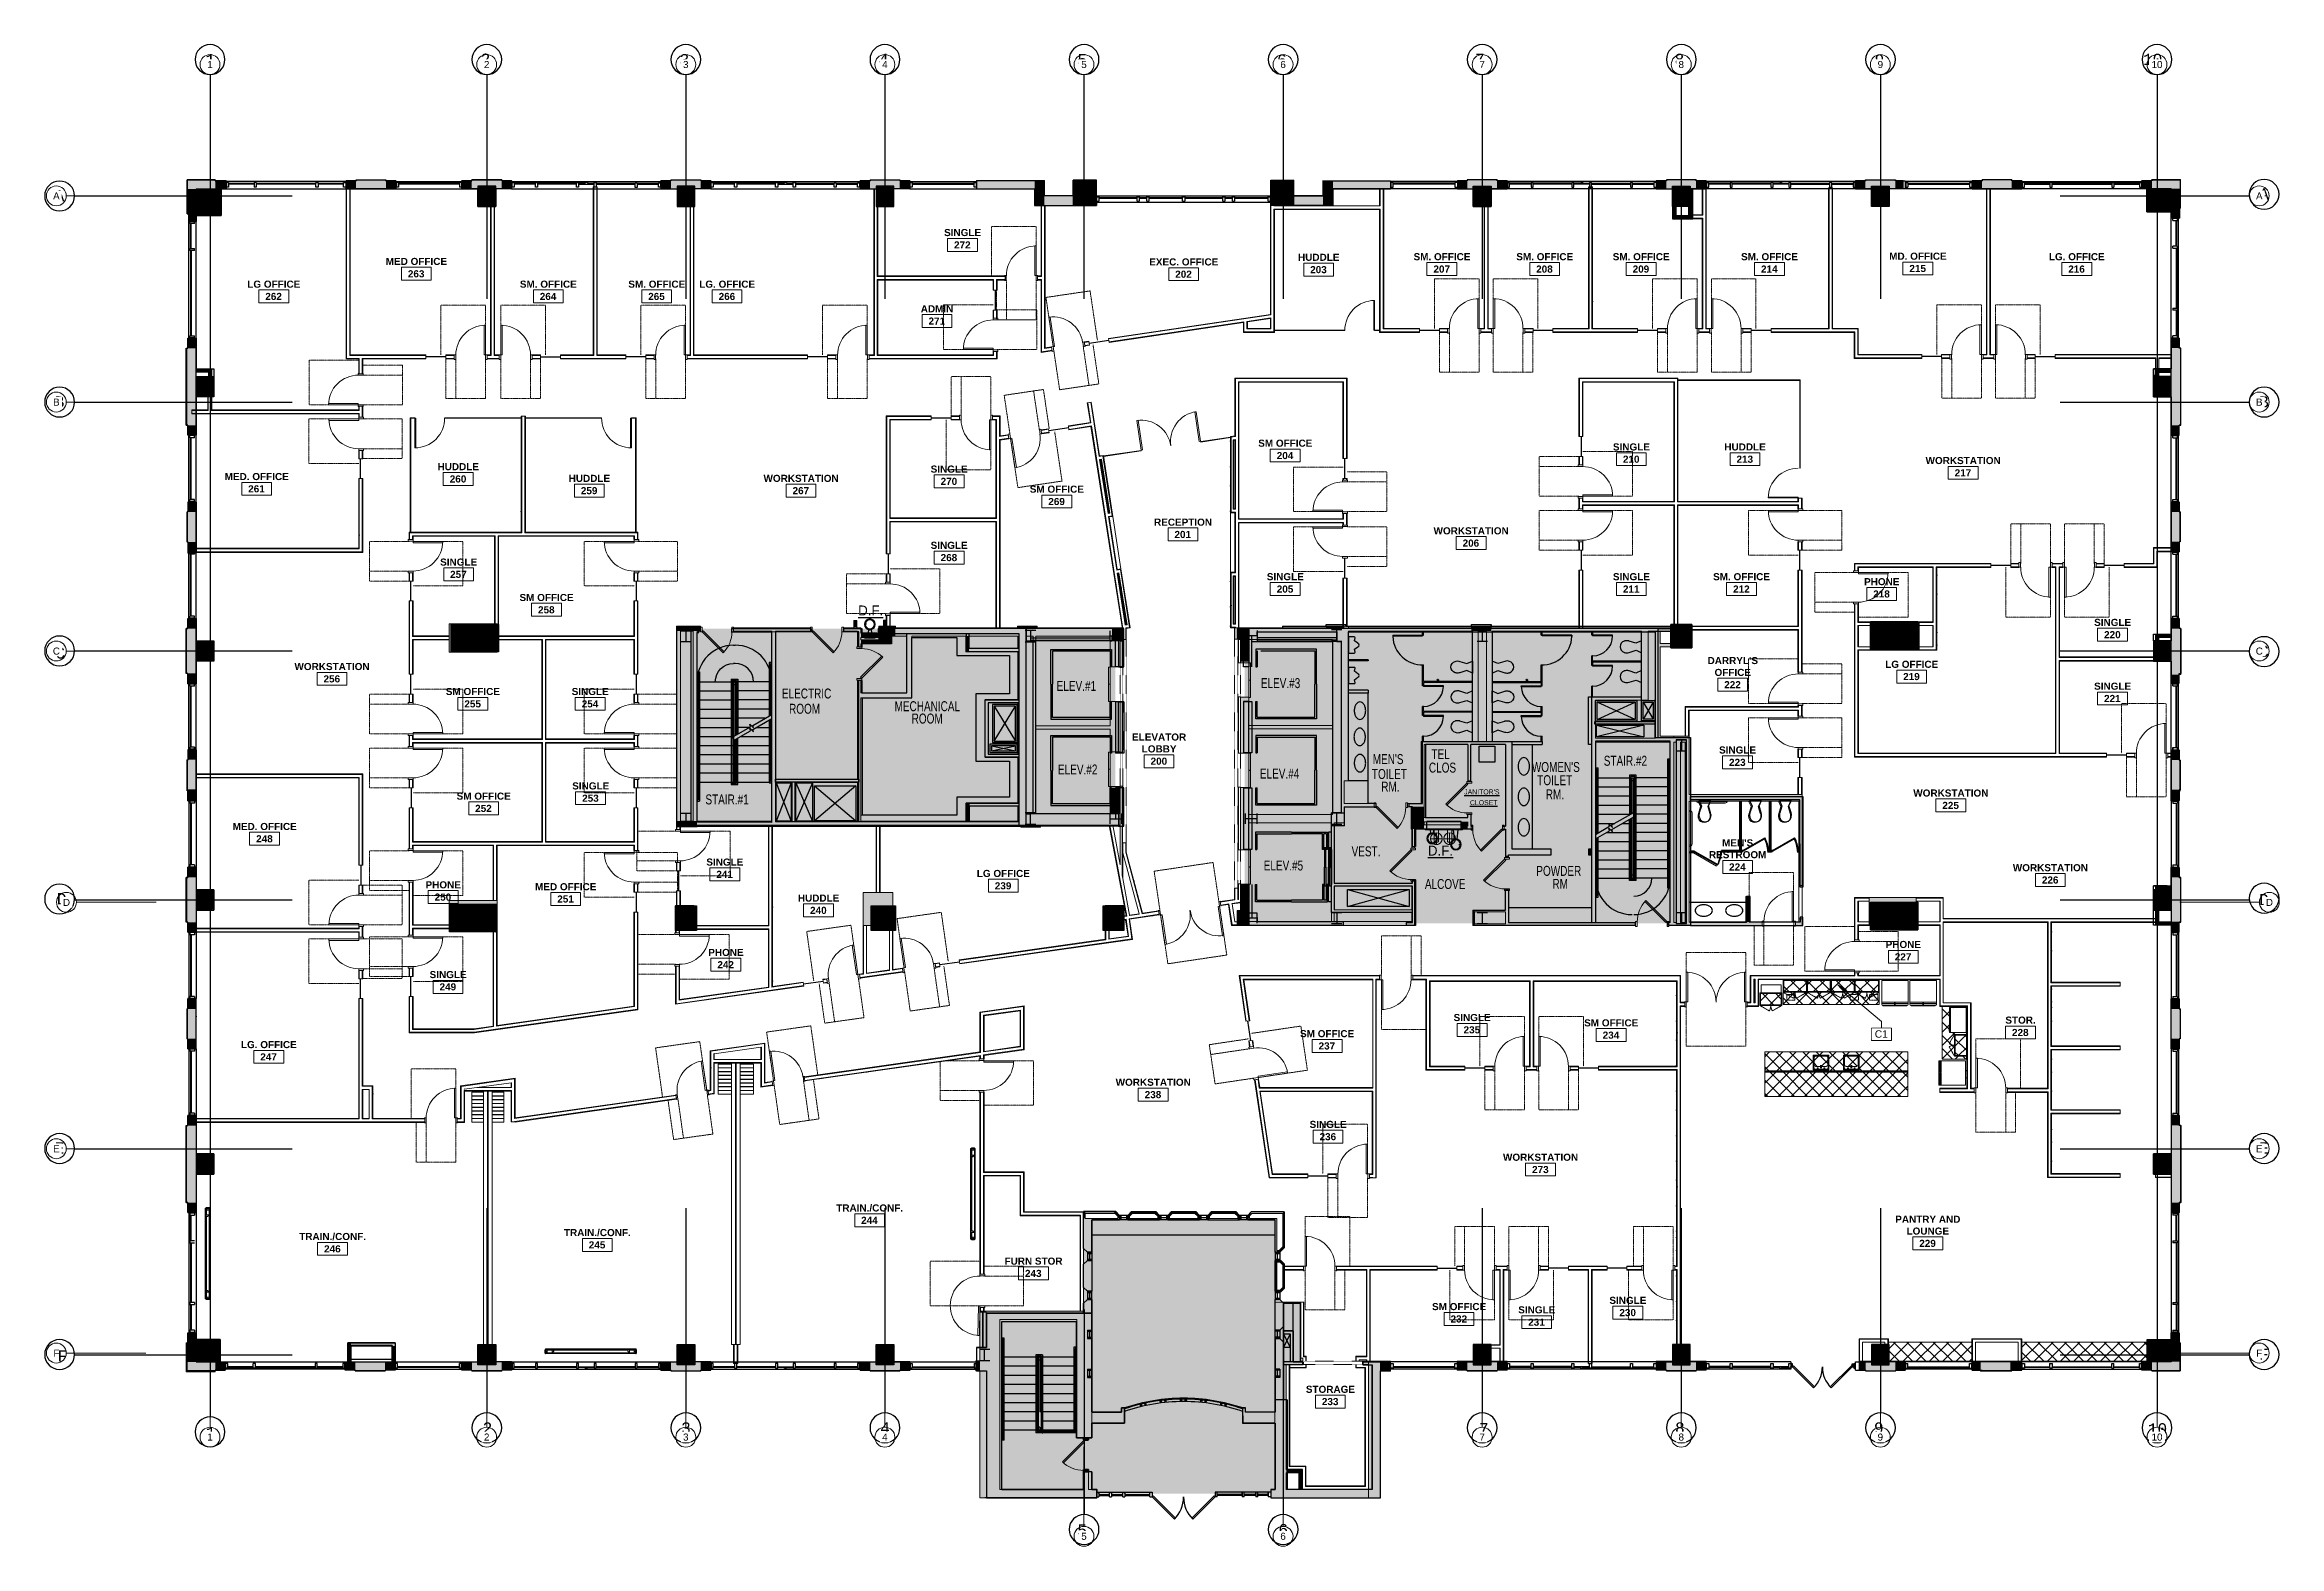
# Model space of a CAD drawing. Header units: inches. Extents: x 25329 to 28023, y 11893 to 13703.
import ezdxf
from ezdxf.enums import TextEntityAlignment as Align

# ---------------------------------------------------------------- set-up
doc = ezdxf.new("R2010")
doc.units = ezdxf.units.IN
doc.header["$MEASUREMENT"] = 0
for name, pattern in [('Dash', [0.25, 0.125, -0.125]), ('Grid Line 1_2_', [0.875, 0.5, -0.125, 0.125, -0.125]), ('Hidden', [0.28125, 0.1875, -0.09375]), ('L1$0$Plaza America BA02$0$CENTER2', [1.125, 0.75, -0.125, 0.125, -0.125]), ('L1$0$Plaza America BA02$0$DASHDOT', [1, 0.5, -0.25, 0, -0.25]), ('L1$0$SAG 02ATL Ste230PHII$0$CENTER2', [1.125, 0.75, -0.125, 0.125, -0.125]), ('Overhead', [0.15625, 0.09375, -0.0625]), ('Overhead 1_16_', [0.101562, 0.0625, -0.039062])]:
    doc.linetypes.add(name, pattern=pattern)
for name, color, linetype, lineweight in [('A-ANNO-KEYN', 231, 'Continuous', 9), ('A-AREA-IDEN', 2, 'Continuous', 9), ('A-DETL', 90, 'Continuous', 13), ('A-DETL-GENF', 92, 'Continuous', 9), ('A-DETL-MEDM', 33, 'Continuous', 13), ('A-DOOR', 31, 'Continuous', 13), ('A-DOOR-FRAM', 31, 'Continuous', 20), ('A-FLOR-OVHD', 1, 'Overhead 1_16_', 9), ('A-GENM', 13, 'Continuous', 13), ('A-GLAZ', 151, 'Continuous', 13), ('A-WALL', 113, 'Continuous', 13), ('A-WALL-PATT', 111, 'Continuous', 13), ('I-WALL', 2, 'Continuous', 13), ('P-SANR-FIXT', 6, 'Continuous', 9), ('Plaza America_Tower 1_2nd Floor -REVIT_dwg', 8, 'Continuous', 9), ('Q-CASE', 31, 'Continuous', 9), ('Q-CASE-HDLN', 31, 'Dash', 9), ('Q-SPCQ', 91, 'Continuous', 9), ('Q-SPCQ-HDLN', 91, 'Dash', 9), ('S-COLS', 52, 'Continuous', 13), ('S-GRID', 1, 'Continuous', 9), ('S-GRID-IDEN', 1, 'Continuous', 9)]:
    doc.layers.add(name, color=color, linetype=linetype, lineweight=lineweight)
for name, color, linetype in [('L1$0$A-Cols-Extr', 3, 'Continuous'), ('L1$0$A-Glaz', 92, 'Continuous'), ('L1$0$A-Plmb', 3, 'Continuous'), ('L1$0$A-Wall-Extr', 7, 'Continuous'), ('L1$0$Plaza America BA02$0$14', 5, 'L1$0$Plaza America BA02$0$DASHDOT'), ('L1$0$Plaza America BA02$0$17', 2, 'Continuous'), ('L1$0$Plaza America BA02$0$19', 6, 'Continuous'), ('L1$0$Plaza America BA02$0$51', 7, 'Continuous'), ('L1$0$Plaza America BA02$0$9', 252, 'Continuous'), ('L1$0$Plaza America BA02$0$A-Column grid', 252, 'L1$0$Plaza America BA02$0$CENTER2'), ('L1$0$SAG 02ATL Ste230PHII$0$A-Column grid', 252, 'L1$0$SAG 02ATL Ste230PHII$0$CENTER2'), ('L1$0$SCOPE', 7, 'Continuous')]:
    doc.layers.add(name, color=color, linetype=linetype)
doc.styles.add('Arial', font='arial.ttf', dxfattribs={"height": 8.851796})
doc.styles.add('L1$0$Plaza America BA02$0$MONOTXT', font='MONOTXT', dxfattribs={"height": 0.2})
doc.styles.add('L1$0$Plaza America BA02$0$STANDARD', font='txt')
doc.styles.add('Swis721 Lt BT', font='swissl.ttf', dxfattribs={"height": 8.514638})
doc.styles.add('Swis721 Lt BT_B', font='', dxfattribs={"height": 8.583975})
doc.styles.get('Swis721 Lt BT_B').set_extended_font_data('Swis721 Lt BT', bold=True)
pattern_1 = [(45, (11424.988, 2490.9853), (-0.441941738, 0.441941738), [])]
pattern_2 = [(0, (0, 0), (30.72, 7.68), [1.267, -21.773, 1.267, -21.773, -122.88]), (0, (0, 0), (30.72, 7.68), [-46.08, 1.267, -44.813, 1.267, -21.773, -53.76]), (0, (0, 0), (30.72, 7.68), [-115.2, 1.267, -14.093, 1.267, -37.133]), (120, (11.52, 3.84), (-22.0110751, 22.7643004), [1.267, -21.773, 1.267, -21.773, -122.88]), (120, (11.52, 3.84), (-22.0110751, 22.7643004), [-46.08, 1.267, -44.813, 1.267, -21.773, -53.76]), (120, (11.52, 3.84), (-22.0110751, 22.7643004), [-115.2, 1.267, -14.093, 1.267, -37.133]), (240, (15.36, 19.2), (-8.7089249, -30.4443004), [1.267, -21.773, 1.267, -21.773, -122.88]), (240, (15.36, 19.2), (-8.7089249, -30.4443004), [-46.08, 1.267, -44.813, 1.267, -21.773, -53.76]), (240, (15.36, 19.2), (-8.7089249, -30.4443004), [-115.2, 1.267, -14.093, 1.267, -37.133])]
pattern_3 = [(225, (27527.678, 12465.079), (8.012227, -8.012227), []), (315, (27527.678, 12465.079), (8.012227, 8.012227), [])]
pattern_4 = [(315, (-12527.529, 27646.1), (8.012227, 8.012227), []), (45, (-12527.529, 27646.1), (-8.012227, 8.012227), [])]
pattern_5 = [(225, (27815.952, 12115.168), (8.012227, -8.012227), []), (315, (27815.952, 12115.168), (8.012227, 8.012227), [])]
pattern_6 = [(225, (27605.419, 12115.173), (8.012227, -8.012227), []), (315, (27605.419, 12115.173), (8.012227, 8.012227), [])]
pattern_7 = [(225, (27455.191, 12578.163), (8.012227, -8.012227), []), (315, (27455.191, 12578.163), (8.012227, 8.012227), [])]
pattern_8 = [(315, (-12481.771, 27648.462), (8.012227, 8.012227), []), (45, (-12481.771, 27648.462), (-8.012227, 8.012227), [])]
pattern_9 = [(45, (-27471.708, -12576.106), (-8.012227, 8.012227), []), (135, (-27471.708, -12576.106), (-8.012227, -8.012227), [])]
pattern_10 = [(225, (27424.941, 12562.344), (8.012227, -8.012227), []), (315, (27424.941, 12562.344), (8.012227, 8.012227), [])]
pattern_11 = [(225, (27483.941, 12578.163), (8.012227, -8.012227), []), (315, (27483.941, 12578.163), (8.012227, 8.012227), [])]
pattern_12 = [(225, (27512.691, 12578.163), (8.012227, -8.012227), []), (315, (27512.691, 12578.163), (8.012227, 8.012227), [])]
pattern_13 = [(225, (27542.345, 12578.163), (8.012227, -8.012227), []), (315, (27542.345, 12578.163), (8.012227, 8.012227), [])]

msp = doc.modelspace()

# ---------------------------------------------------------------- texts
at = {"layer": 'A-AREA-IDEN', "attachment_point": 2, "line_spacing_factor": 0.998538, "style": 'Swis721 Lt BT_B'}
for s, insert, char_height, width in [('SINGLE', (26435.4, 13480.8), 8.58, 49.464), ('MED OFFICE', (25777, 13446), 8.58, 83.916), ('272', (26435.1, 13465.9), 8.58, 23.004), ('EXEC. OFFICE', (26702, 13445.4), 8.584, 93.312), ('HUDDLE', (26864.7, 13451), 8.58, 56.592), ('SM. OFFICE', (27013.3, 13451.7), 8.58, 77.76), ('SM. OFFICE', (27137.1, 13451.7), 8.58, 77.76), ('SM. OFFICE', (27253.4, 13451.7), 8.58, 77.76), ('SM. OFFICE', (27408.1, 13451.7), 8.58, 77.76), ('MD. OFFICE', (27587, 13452.3), 8.58, 79.056), ('LG. OFFICE', (27778.5, 13451.7), 8.58, 75.708), ('LG OFFICE', (25605.1, 13418.6), 8.58, 71.82), ('263', (25776.7, 13431.1), 8.58, 23.004), ('SM. OFFICE', (25936, 13418.6), 8.58, 77.76), ('SM. OFFICE', (26066.7, 13418.6), 8.58, 77.76), ('LG. OFFICE', (26151.6, 13418.6), 8.58, 75.708), ('202', (26701.7, 13430.6), 8.58, 23.004), ('203', (26864.4, 13436.1), 8.58, 23.004), ('207', (27013, 13436.8), 8.58, 23.004), ('208', (27136.8, 13436.8), 8.58, 23.004), ('209', (27253.1, 13436.8), 8.58, 23.004), ('214', (27407.8, 13436.8), 8.58, 23.004), ('215', (27586.7, 13437.5), 8.58, 23.004), ('216', (27778.2, 13436.8), 8.58, 23.004), ('262', (25604.8, 13403.8), 8.58, 23.004), ('264', (25935.7, 13403.8), 8.58, 23.004), ('265', (26066.4, 13403.8), 8.58, 23.004), ('266', (26151.3, 13403.8), 8.58, 23.004), ('ADMIN', (26404.6, 13388.9), 8.58, 44.172), ('271', (26404.3, 13374.1), 8.58, 23.004), ('SM OFFICE', (26824.4, 13226.9), 8.58, 73.872), ('204', (26824.1, 13212), 8.58, 23.004), ('SINGLE', (27241.6, 13222.4), 8.58, 49.464), ('210', (27241.4, 13207.6), 8.58, 23.004), ('HUDDLE', (27378.6, 13222.4), 8.58, 56.592), ('213', (27378.3, 13207.6), 8.58, 23.004), ('WORKSTATION', (27641.5, 13206), 8.584, 99.144), ('MED. OFFICE', (25584.5, 13186.7), 8.584, 87.804), ('HUDDLE', (25827.4, 13198.6), 8.58, 56.592), ('260', (25827.2, 13183.8), 8.58, 23.004), ('HUDDLE', (25985.5, 13184.5), 8.58, 56.592), ('WORKSTATION', (26240.7, 13184.5), 8.584, 99.144), ('SINGLE', (26419.2, 13195.7), 8.58, 49.464), ('270', (26418.9, 13180.9), 8.58, 23.004), ('217', (27641.3, 13191.2), 8.58, 23.004), ('261', (25584.2, 13171.9), 8.58, 23.004), ('259', (25985.2, 13169.7), 8.58, 23.004), ('267', (26240.4, 13169.7), 8.58, 23.004), ('SM OFFICE', (26549, 13171.5), 8.58, 73.872), ('269', (26548.7, 13156.6), 8.58, 23.004), ('RECEPTION', (26701.1, 13131.7), 8.58, 77.76), ('WORKSTATION', (27048.4, 13121.3), 8.584, 99.144), ('SINGLE', (26419.2, 13103.8), 8.58, 49.464), ('201', (26700.8, 13116.9), 8.58, 23.004), ('206', (27048.1, 13106.5), 8.58, 23.004), ('SINGLE', (25827.9, 13083.6), 8.58, 49.464), ('257', (25827.6, 13068.8), 8.58, 23.004), ('268', (26418.9, 13089), 8.58, 23.004), ('SINGLE', (26824.4, 13066), 8.58, 49.464), ('SINGLE', (27241.6, 13066), 8.58, 49.464), ('SM. OFFICE', (27374.4, 13066), 8.58, 77.76), ('SM OFFICE', (25933.9, 13040.9), 8.58, 73.872), ('205', (26824.1, 13051.1), 8.58, 23.004), ('211', (27241.4, 13051.1), 8.58, 23.004), ('212', (27374.2, 13051.1), 8.58, 23.004), ('PHONE', (27543.4, 13060), 8.58, 48.708), ('218', (27543.1, 13045.2), 8.58, 23.004), ('258', (25933.6, 13026.1), 8.58, 23.004), ('SINGLE', (27821.7, 13010.9), 8.58, 49.464), ('220', (27821.4, 12996.1), 8.58, 23.004), ('WORKSTATION', (25675.3, 12957.7), 8.584, 99.144), ("DARRYL'S\\POFFICE", (27363.8, 12964.9), 8.58, 63.936), ('LG OFFICE', (27579.5, 12960.4), 8.58, 71.82), ('256', (25675, 12942.8), 8.58, 23.004), ('222', (27363.5, 12935.8), 8.58, 23.004), ('219', (27579.2, 12945.6), 8.58, 23.004), ('SINGLE', (27821.7, 12934), 8.58, 49.464), ('SM OFFICE', (25845.1, 12927.6), 8.58, 73.872), ('255', (25844.8, 12912.7), 8.58, 23.004), ('SINGLE', (25986.5, 12927.6), 8.58, 49.464), ('254', (25986.3, 12912.7), 8.58, 23.004), ('221', (27821.4, 12919.2), 8.58, 23.004), ('ELEVATOR\\PLOBBY', (26672.3, 12872.7), 8.58, 69.984), ('SINGLE', (27369.6, 12857.1), 8.58, 49.464), ('200', (26672, 12843.6), 8.58, 23.004), ('223', (27369.3, 12842.2), 8.58, 23.004), ('SM OFFICE', (25858.1, 12801.5), 8.58, 73.872), ('SINGLE', (25987.1, 12813.8), 8.58, 49.464), ('253', (25986.8, 12799), 8.58, 23.004), ('WORKSTATION', (27626.7, 12805.2), 8.584, 99.144), ('252', (25857.8, 12786.7), 8.58, 23.004), ('225', (27626.4, 12790.3), 8.58, 23.004), ('MED. OFFICE', (25594.1, 12764.9), 8.584, 87.804), ('248', (25593.8, 12750.1), 8.58, 23.004), ("MEN'S\\PRESTROOM", (27369.7, 12745.2), 8.58, 77.22), ('SINGLE', (26148.8, 12722), 8.58, 49.464), ('224', (27369.4, 12716.1), 8.58, 23.004), ('WORKSTATION', (27746.7, 12715.2), 8.584, 99.144), ('PHONE', (25809.3, 12694.6), 8.58, 48.708), ('MED OFFICE', (25957, 12692.3), 8.58, 83.916), ('241', (26148.5, 12707.2), 8.58, 23.004), ('LG OFFICE', (26484.5, 12708.3), 8.58, 71.82), ('239', (26484.2, 12693.4), 8.58, 23.004), ('226', (27746.4, 12700.4), 8.58, 23.004), ('250', (25809, 12679.8), 8.58, 23.004), ('251', (25956.8, 12677.5), 8.58, 23.004), ('HUDDLE', (26261.8, 12678.6), 8.58, 56.592), ('240', (26261.5, 12663.8), 8.58, 23.004), ('PHONE', (26150.1, 12613.1), 8.58, 48.708), ('PHONE', (27569.4, 12622.7), 8.58, 48.708), ('227', (27569.1, 12607.8), 8.58, 23.004), ('SINGLE', (25815.2, 12586.4), 8.58, 49.464), ('242', (26149.8, 12598.3), 8.58, 23.004), ('249', (25814.9, 12571.6), 8.58, 23.004), ('SINGLE', (27049.6, 12534.6), 8.58, 49.464), ('SM OFFICE', (27217.3, 12528.2), 8.58, 73.872), ('STOR.', (27710.7, 12531.5), 8.58, 40.5), ('LG. OFFICE', (25599.1, 12502), 8.58, 75.708), ('SM OFFICE', (26874.8, 12515.2), 8.58, 73.872), ('237', (26874.5, 12500.4), 8.58, 23.004), ('235', (27049.3, 12519.8), 8.58, 23.004), ('234', (27217, 12513.4), 8.58, 23.004), ('228', (27710.4, 12516.6), 8.58, 23.004), ('247', (25598.8, 12487.2), 8.58, 23.004), ('WORKSTATION', (26665.2, 12456.6), 8.584, 99.144), ('238', (26664.9, 12441.7), 8.58, 23.004), ('SINGLE', (26876, 12405.8), 8.58, 49.464), ('236', (26875.7, 12391), 8.58, 23.004), ('WORKSTATION', (27132.1, 12366.2), 8.584, 99.144), ('273', (27131.9, 12351.4), 8.58, 23.004), ('TRAIN./CONF.', (26323.4, 12305.1), 8.584, 90.72), ('244', (26323.1, 12290.2), 8.58, 23.004), ('PANTRY AND\\PLOUNGE', (27598.9, 12291.5), 8.58, 85.752), ('TRAIN./CONF.', (25676, 12270.7), 8.584, 90.72), ('TRAIN./CONF.', (25995.1, 12275.4), 8.584, 90.72), ('245', (25994.8, 12260.6), 8.58, 23.004), ('229', (27598.6, 12262.4), 8.58, 23.004), ('246', (25675.7, 12255.8), 8.58, 23.004), ('FURN STOR', (26520.9, 12241), 8.58, 78.192), ('243', (26520.6, 12226.2), 8.58, 23.004), ('SM OFFICE', (27033.9, 12186.2), 8.58, 73.872), ('SINGLE', (27127.5, 12182.3), 8.58, 49.464), ('SINGLE', (27237.4, 12193.7), 8.58, 49.464), ('230', (27237.1, 12178.9), 8.58, 23.004), ('232', (27033.6, 12171.3), 8.58, 23.004), ('231', (27127.2, 12167.4), 8.58, 23.004), ('STORAGE', (26878.8, 12086.5), 8.58, 65.016), ('233', (26878.5, 12071.7), 8.58, 23.004)]:
    msp.add_mtext(s, dxfattribs=dict(at, insert=insert, char_height=char_height, width=width))

# ---------------------------------------------------------------- blocks, each defined once
blk = doc.blocks.new('L1$0$Plaza America BA02$0$TOILET')
at = {"color": 0, "linetype": 'ByBlock'}
for p, q in [((-52, 80), (-87, 0)), ((-87, 0), (87, 0)), ((-82, 180), (-52, 80)), ((51, 82), (82, 180)), ((87, 0), (51, 82))]:
    blk.add_line(p, q, dxfattribs=at)
for centre, radius, start, end in [((14, 215), 102, 159.7734, 199.7541), ((0, 226), 85, 89.9996, 163.8468), ((0, 226), 85, 16.1534, 90.0008), ((24, 229), 61.2, 6.4687, 20.2311), ((38, 197), 47.3, 339.2232, 344.8192), ((-20, 214), 107, 344.3425, 11.8925)]:
    blk.add_arc(centre, radius, start, end, dxfattribs=at)
blk = doc.blocks.new('L1$0$Plaza America BA02$0$URINAL')
at = {"color": 0, "linetype": 'ByBlock'}
for p, q in [((-118, 0), (-118, -85)), ((118, 0), (-118, 0)), ((-104, -99), (-61, -90)), ((-61, -90), (-25, -139)), ((25, -139), (61, -90)), ((61, -90), (104, -99)), ((118, -85), (118, 0))]:
    blk.add_line(p, q, dxfattribs=at)
for centre, radius, start, end in [((-104, -85), 14.2, 180.0002, 270.0001), ((0, -128), 26.8, 203.7077, 269.9793), ((0, -128), 26.8, 270.021, 336.2926), ((104, -85), 14.2, 270.0006, 0.0005)]:
    blk.add_arc(centre, radius, start, end, dxfattribs=at)
blk = doc.blocks.new('L1$0$Plaza America BA02$0$W12X14')
at = {"color": 0, "linetype": 'ByBlock'}
for p, q in [((-74.25, 80.249625), (74.25, 80.249625)), ((0, 80.249625), (0, -80.249625)), ((-74.25, -80.249625), (74.25, -80.249625))]:
    blk.add_line(p, q, dxfattribs=at)
blk = doc.blocks.new('L1$0$Plaza America BA02$0$COLELE')
at = {"color": 0, "linetype": 'ByBlock'}
for p, q in [((-75.75, 83.999625), (75.75, 83.999625)), ((0, 83.999625), (0, -83.999625)), ((-75.75, -83.999625), (75.75, -83.999625))]:
    blk.add_line(p, q, dxfattribs=at)
blk = doc.blocks.new('L1')
at = {"layer": 'L1$0$A-Wall-Extr'}
h = blk.add_hatch(dxfattribs=at)
h.set_pattern_fill('CLG_2X2', color=256, style=0)
h.set_pattern_definition([(0, (25500.562, 12104.423), (0, 24), []), (90, (25500.562, 12104.423), (-24, 1e-15), [])])
h.paths.add_polyline_path([(27892.3, 13312.4), (27880.2, 13312.4), (27880.2, 13308.4), (27892.3, 13308.4)])
h.paths.add_polyline_path([(27880.2, 13312.4), (27876.3, 13312.4), (27876.3, 13308.4), (27880.2, 13308.4)])
h.paths.add_polyline_path([(27876.3, 13312.4), (27873.3, 13312.4), (27873.3, 13302.9), (27874.8, 13302.9), (27874.8, 13308.4), (27876.3, 13308.4)])
h.paths.add_polyline_path([(27873.3, 13312.4), (27870.8, 13312.4), (27870.8, 13302.9), (27873.3, 13302.9)])
at = {"layer": 'L1$0$SCOPE', "linetype": 'Continuous'}
h = blk.add_hatch(dxfattribs=at)
h.set_pattern_fill('ANSI31', color=256, scale=5, style=0)
h.set_pattern_definition(pattern_1)
h.paths.add_polyline_path([(25819, 13004.1), (25876, 13004.1), (25876, 12971.1), (25819, 12971.1)])
h = blk.add_hatch(dxfattribs=at)
h.set_pattern_fill('ANSI31', color=256, scale=5, style=0)
h.set_pattern_definition([(45, (11890.4797, 4829.3084), (-0.441941738, 0.441941738), [])])
h.paths.add_polyline_path([(27289.3, 13004.1), (27314.5, 13004.1), (27314.5, 12975.8), (27289.3, 12975.8)])
h = blk.add_hatch(dxfattribs=at)
h.set_pattern_fill('ANSI31', color=256, scale=5, style=0)
h.set_pattern_definition(pattern_1)
h.paths.add_polyline_path([(27529.7, 13007.1), (27586.7, 13007.1), (27586.7, 12974.1), (27529.7, 12974.1)])
h = blk.add_hatch(dxfattribs=at)
h.set_pattern_fill('ANSI31', color=256, scale=5, style=0)
h.paths.add_polyline_path([(25816.8, 12666.7), (25873.8, 12666.7), (25873.8, 12633.7), (25816.8, 12633.7)])
h = blk.add_hatch(dxfattribs=at)
h.set_pattern_fill('ANSI31', color=256, scale=5, style=0)
h.set_pattern_definition(pattern_1)
h.paths.add_polyline_path([(26089.4, 12664.8), (26114.5, 12664.8), (26114.5, 12635.4), (26089.4, 12635.4)])
h = blk.add_hatch(dxfattribs=at)
h.set_pattern_fill('ANSI31', color=256, scale=5, style=0)
h.set_pattern_definition(pattern_1)
h.paths.add_polyline_path([(26325, 12664.8), (26354.4, 12664.8), (26354.4, 12635.4), (26325, 12635.4)])
h = blk.add_hatch(dxfattribs=at)
h.set_pattern_fill('ANSI31', color=256, scale=5, style=0)
h.set_pattern_definition([(45, (11421.97565, 2490.9853), (-0.441941738, 0.441941738), [])])
h.paths.add_polyline_path([(26604.8, 12664.8), (26629.8, 12664.8), (26629.8, 12635.4), (26604.8, 12635.4)])
h = blk.add_hatch(dxfattribs=at)
h.set_pattern_fill('ANSI31', color=256, scale=5, style=0)
h.set_pattern_definition(pattern_1)
h.paths.add_polyline_path([(27529.9, 12669.2), (27586.7, 12669.2), (27586.7, 12636.2), (27529.9, 12636.2)])
at = {"layer": 'L1$0$A-Cols-Extr'}
for p, q in [((27533.3, 13511.8), (27533.3, 13529.2)), ((25868.6, 13512.1), (25855.2, 13512.1)), ((27530.8, 13513.2), (27531, 13508.1)), ((27552.5, 13513.2), (27552.5, 13508.1)), ((27863, 13501.4), (27863, 13513.2)), ((25523.7, 13298.9), (25528.8, 13298.9)), ((25528.8, 13282.4), (25523.7, 13282.4)), ((25528.8, 13298.9), (25528.8, 13282.4))]:
    blk.add_line(p, q, dxfattribs=at)
for points in [[(25538.8, 13522.9), (25514.3, 13522.9), (25514.3, 13501.4), (25538.8, 13501.4)], [(25851.2, 13532.6), (25851.2, 13508.1), (25872.6, 13508.1), (25872.6, 13532.6)], [(25852.7, 13531.3), (25852.7, 13509.3), (25871.2, 13509.3), (25871.2, 13531.3)], [(26091.2, 13532.6), (26091.2, 13508.1), (26112.6, 13508.1), (26112.6, 13532.6)], [(26092.7, 13531.3), (26092.7, 13509.3), (26111.2, 13509.3), (26111.2, 13531.3)], [(26331.2, 13532.6), (26331.2, 13508.1), (26352.6, 13508.1), (26352.6, 13532.6)], [(26332.7, 13531.3), (26332.7, 13509.3), (26351.2, 13509.3), (26351.2, 13531.3)], [(27072.5, 13532.6), (27072.5, 13508.1), (27051, 13508.1), (27051, 13532.6)], [(27071, 13531.3), (27071, 13509.3), (27052.5, 13509.3), (27052.5, 13531.3)], [(27312.5, 13532.6), (27312.5, 13508.1), (27291, 13508.1), (27291, 13532.6)], [(27311, 13531.3), (27311, 13509.3), (27292.5, 13509.3), (27292.5, 13531.3)], [(27552.5, 13532.6), (27552.5, 13508.1), (27531, 13508.1), (27531, 13532.6)], [(27551, 13531.3), (27551, 13509.3), (27532.5, 13509.3), (27532.5, 13531.3)], [(27863, 13522.9), (27887.5, 13522.9), (27887.5, 13501.4), (27863, 13501.4)], [(25537.4, 13521.4), (25515.4, 13521.4), (25515.4, 13502.9), (25537.4, 13502.9)], [(25854.9, 13513.3), (25854.9, 13513.4), (25868.9, 13513.4), (25868.9, 13513.3)], [(26094.9, 13513.3), (26094.9, 13513.4), (26108.9, 13513.4), (26108.9, 13513.3)], [(26334.9, 13513.3), (26334.9, 13513.4), (26348.9, 13513.4), (26348.9, 13513.3)], [(27068.7, 13513.3), (27068.7, 13513.4), (27054.7, 13513.4), (27054.7, 13513.3)], [(27308.7, 13513.3), (27308.7, 13513.4), (27294.7, 13513.4), (27294.7, 13513.3)], [(27548.7, 13513.3), (27548.7, 13513.4), (27534.7, 13513.4), (27534.7, 13513.3)], [(27864.3, 13521.4), (27886.3, 13521.4), (27886.3, 13502.9), (27864.3, 13502.9)], [(27882.3, 13519.2), (27882.2, 13519.2), (27882.2, 13505.2), (27882.3, 13505.2)], [(25532.8, 13302.9), (25532.8, 13278.4), (25511.3, 13278.4), (25511.3, 13302.9)], [(25531.3, 13301.6), (25531.3, 13279.6), (25512.8, 13279.6), (25512.8, 13301.6)], [(25529.1, 13283.6), (25529.1, 13283.7), (25515.1, 13283.7), (25515.1, 13283.6)], [(27870.8, 13302.9), (27870.8, 13278.4), (27892.3, 13278.4), (27892.3, 13302.9)], [(27872.3, 13301.6), (27872.3, 13279.6), (27890.8, 13279.6), (27890.8, 13301.6)], [(27874.6, 13283.6), (27874.6, 13283.7), (27888.6, 13283.7), (27888.6, 13283.6)], [(25532.8, 12984.4), (25532.8, 12959.9), (25511.3, 12959.9), (25511.3, 12984.4)], [(27870.8, 12984.4), (27870.8, 12959.9), (27892.3, 12959.9), (27892.3, 12984.4)], [(25531.3, 12983.1), (25531.3, 12961.1), (25512.8, 12961.1), (25512.8, 12983.1)], [(25529.1, 12965.1), (25529.1, 12965.2), (25515.1, 12965.2), (25515.1, 12965.1)], [(27872.3, 12983.1), (27872.3, 12961.1), (27890.8, 12961.1), (27890.8, 12983.1)], [(27874.6, 12965.1), (27874.6, 12965.2), (27888.6, 12965.2), (27888.6, 12965.1)], [(25532.8, 12659.9), (25532.8, 12684.4), (25511.3, 12684.4), (25511.3, 12659.9)], [(25531.3, 12661.3), (25531.3, 12683.3), (25512.8, 12683.3), (25512.8, 12661.3)], [(25529.1, 12679.3), (25529.1, 12679.2), (25515.1, 12679.2), (25515.1, 12679.3)], [(27870.8, 12659.9), (27870.8, 12684.4), (27892.3, 12684.4), (27892.3, 12659.9)], [(27872.3, 12661.3), (27872.3, 12683.3), (27890.8, 12683.3), (27890.8, 12661.3)], [(27874.6, 12679.3), (27874.6, 12679.2), (27888.6, 12679.2), (27888.6, 12679.3)], [(25532.8, 12341.4), (25532.8, 12365.9), (25511.3, 12365.9), (25511.3, 12341.4)], [(25531.3, 12342.8), (25531.3, 12364.8), (25512.8, 12364.8), (25512.8, 12342.8)], [(27870.8, 12341.4), (27870.8, 12365.9), (27892.3, 12365.9), (27892.3, 12341.4)], [(27872.3, 12342.8), (27872.3, 12364.8), (27890.8, 12364.8), (27890.8, 12342.8)], [(25529.1, 12360.8), (25529.1, 12360.7), (25515.1, 12360.7), (25515.1, 12360.8)], [(27874.6, 12360.8), (27874.6, 12360.7), (27888.6, 12360.7), (27888.6, 12360.8)], [(25540.4, 12142.3), (25515.9, 12142.3), (25515.9, 12120.8), (25540.4, 12120.8)], [(25539.1, 12140.8), (25517.1, 12140.8), (25517.1, 12122.3), (25539.1, 12122.3)], [(25521.1, 12138.5), (25521.2, 12138.5), (25521.2, 12124.5), (25521.1, 12124.5)], [(25851.2, 12111.7), (25851.2, 12136.2), (25872.6, 12136.2), (25872.6, 12111.7)], [(25852.7, 12113.1), (25852.7, 12135.1), (25871.2, 12135.1), (25871.2, 12113.1)], [(25854.9, 12131.1), (25854.9, 12131), (25868.9, 12131), (25868.9, 12131.1)], [(26091.2, 12111.7), (26091.2, 12136.2), (26112.6, 12136.2), (26112.6, 12111.7)], [(26092.7, 12113.1), (26092.7, 12135.1), (26111.2, 12135.1), (26111.2, 12113.1)], [(26094.9, 12131.1), (26094.9, 12131), (26108.9, 12131), (26108.9, 12131.1)], [(26331.2, 12111.7), (26331.2, 12136.2), (26352.6, 12136.2), (26352.6, 12111.7)], [(26332.7, 12113.1), (26332.7, 12135.1), (26351.2, 12135.1), (26351.2, 12113.1)], [(26334.9, 12131.1), (26334.9, 12131), (26348.9, 12131), (26348.9, 12131.1)], [(27072.5, 12111.7), (27072.5, 12136.2), (27051, 12136.2), (27051, 12111.7)], [(27071, 12113.1), (27071, 12135.1), (27052.5, 12135.1), (27052.5, 12113.1)], [(27068.7, 12131.1), (27068.7, 12131), (27054.7, 12131), (27054.7, 12131.1)], [(27312.5, 12111.7), (27312.5, 12136.2), (27291, 12136.2), (27291, 12111.7)], [(27311, 12113.1), (27311, 12135.1), (27292.5, 12135.1), (27292.5, 12113.1)], [(27308.7, 12131.1), (27308.7, 12131), (27294.7, 12131), (27294.7, 12131.1)], [(27552.5, 12111.7), (27552.5, 12136.2), (27531, 12136.2), (27531, 12111.7)], [(27551, 12113.1), (27551, 12135.1), (27532.5, 12135.1), (27532.5, 12113.1)], [(27548.7, 12131.1), (27548.7, 12131), (27534.7, 12131), (27534.7, 12131.1)], [(27863.2, 12142.3), (27887.7, 12142.3), (27887.7, 12120.8), (27863.2, 12120.8)], [(27864.6, 12140.8), (27886.6, 12140.8), (27886.6, 12122.3), (27864.6, 12122.3)], [(27882.6, 12138.5), (27882.5, 12138.5), (27882.5, 12124.5), (27882.6, 12124.5)]]:
    blk.add_lwpolyline(points, close=True, dxfattribs=at)
for points in [[(25854.9, 13527.3), (25868.9, 13527.3)], [(25861.9, 13513.4), (25861.9, 13527.4)], [(26094.9, 13527.3), (26108.9, 13527.3)], [(26101.9, 13513.4), (26101.9, 13527.4)], [(26334.9, 13527.3), (26348.9, 13527.3)], [(26341.9, 13513.4), (26341.9, 13527.4)], [(27068.7, 13527.3), (27054.7, 13527.3)], [(27061.7, 13513.4), (27061.7, 13527.4)], [(27308.7, 13527.3), (27294.7, 13527.3)], [(27301.7, 13513.4), (27301.7, 13527.4)], [(27548.7, 13527.3), (27534.7, 13527.3)], [(27541.7, 13513.4), (27541.7, 13527.4)], [(25519.4, 13519.2), (25519.4, 13505.2)], [(25519.5, 13512.2), (25533.5, 13512.2)], [(25533.4, 13519.2), (25533.4, 13505.2)], [(27882.2, 13512.2), (27868.2, 13512.2)], [(27868.3, 13519.2), (27868.3, 13505.2)], [(25529.1, 13297.6), (25515.1, 13297.6)], [(25522.1, 13283.7), (25522.1, 13297.7)], [(27874.6, 13297.6), (27888.6, 13297.6)], [(27881.6, 13283.7), (27881.6, 13297.7)], [(25529.1, 12979.1), (25515.1, 12979.1)], [(25522.1, 12965.2), (25522.1, 12979.2)], [(27874.6, 12979.1), (27888.6, 12979.1)], [(27881.6, 12965.2), (27881.6, 12979.2)], [(25529.1, 12665.3), (25515.1, 12665.3)], [(25522.1, 12679.2), (25522.1, 12665.2)], [(27874.6, 12665.3), (27888.6, 12665.3)], [(27881.6, 12679.2), (27881.6, 12665.2)], [(25529.1, 12346.8), (25515.1, 12346.8)], [(25522.1, 12360.7), (25522.1, 12346.7)], [(27874.6, 12346.8), (27888.6, 12346.8)], [(27881.6, 12360.7), (27881.6, 12346.7)], [(25521.2, 12131.5), (25535.2, 12131.5)], [(25535.1, 12138.5), (25535.1, 12124.5)], [(25861.9, 12131), (25861.9, 12117)], [(26101.9, 12131), (26101.9, 12117)], [(26341.9, 12131), (26341.9, 12117)], [(27061.7, 12131), (27061.7, 12117)], [(27301.7, 12131), (27301.7, 12117)], [(27541.7, 12131), (27541.7, 12117)], [(27882.5, 12131.5), (27868.5, 12131.5)], [(27868.6, 12138.5), (27868.6, 12124.5)], [(25854.9, 12117.1), (25868.9, 12117.1)], [(26094.9, 12117.1), (26108.9, 12117.1)], [(26334.9, 12117.1), (26348.9, 12117.1)], [(27068.7, 12117.1), (27054.7, 12117.1)], [(27308.7, 12117.1), (27294.7, 12117.1)], [(27548.7, 12117.1), (27534.7, 12117.1)]]:
    blk.add_lwpolyline(points, dxfattribs=at)
at = {"layer": 'L1$0$A-Glaz'}
for p, q in [((25511.4, 13529.2), (25692.3, 13529.2)), ((25547.6, 13538.9), (25547.6, 13529.2)), ((25692.3, 13537.9), (25547.6, 13537.9)), ((25548.1, 13536.7), (25548.1, 13531.2)), ((25550.6, 13536.7), (25548.1, 13536.7)), ((25550.6, 13531.2), (25548.1, 13531.2)), ((25550.6, 13536.7), (25550.6, 13531.2)), ((25550.6, 13535.9), (25581.4, 13535.9)), ((25581.4, 13534.9), (25550.6, 13534.9)), ((25581.4, 13536.7), (25581.4, 13531.2)), ((25583.9, 13536.7), (25581.4, 13536.7)), ((25583.9, 13531.2), (25581.4, 13531.2)), ((25583.9, 13536.7), (25583.9, 13531.2)), ((25583.9, 13535.9), (25655.9, 13535.9)), ((25655.9, 13534.9), (25583.9, 13534.9)), ((25655.9, 13536.7), (25658.4, 13536.7)), ((25655.9, 13531.2), (25655.9, 13536.7)), ((25658.4, 13531.2), (25655.9, 13531.2)), ((25658.4, 13536.7), (25658.4, 13531.2)), ((25658.4, 13535.9), (25689.3, 13535.9)), ((25689.3, 13534.9), (25658.4, 13534.9)), ((25689.3, 13531.2), (25689.3, 13536.7)), ((25689.3, 13536.7), (25691.8, 13536.7)), ((25691.8, 13531.2), (25689.3, 13531.2)), ((25691.8, 13536.7), (25691.8, 13531.2)), ((25692.3, 13538.9), (25692.3, 13529.2)), ((25751.3, 13529.2), (25831.8, 13529.2)), ((25752.3, 13538.9), (25752.3, 13529.2)), ((25752.3, 13537.9), (25831.8, 13537.9)), ((25755.3, 13536.7), (25752.8, 13536.7)), ((25752.8, 13536.7), (25752.8, 13531.2)), ((25755.3, 13531.2), (25752.8, 13531.2)), ((25755.3, 13536.7), (25755.3, 13531.2)), ((25828.8, 13535.9), (25755.3, 13535.9)), ((25828.8, 13534.9), (25755.3, 13534.9)), ((25828.8, 13536.7), (25828.8, 13531.2)), ((25831.3, 13536.7), (25828.8, 13536.7)), ((25831.3, 13531.2), (25828.8, 13531.2)), ((25831.3, 13536.7), (25831.3, 13531.2)), ((25831.8, 13538.9), (25831.8, 13529.2)), ((25891.8, 13538.9), (25891.8, 13529.2)), ((25891.8, 13537.9), (26071.8, 13537.9)), ((25891.8, 13529.2), (26071.8, 13529.2)), ((25892.3, 13536.7), (25894.8, 13536.7)), ((25892.3, 13531.2), (25892.3, 13536.7)), ((25894.8, 13531.2), (25892.3, 13531.2)), ((25894.8, 13536.7), (25894.8, 13531.2)), ((25920.6, 13535.9), (25894.8, 13535.9)), ((25920.6, 13534.9), (25894.8, 13534.9)), ((25920.6, 13536.7), (25923.1, 13536.7)), ((25920.6, 13531.2), (25920.6, 13536.7)), ((25923.1, 13531.2), (25920.6, 13531.2)), ((25923.1, 13536.7), (25923.1, 13531.2)), ((25970, 13535.9), (25923.1, 13535.9)), ((25970, 13534.9), (25923.1, 13534.9)), ((25970, 13531.2), (25970, 13536.7)), ((25970, 13536.7), (25972.5, 13536.7)), ((25972.5, 13531.2), (25970, 13531.2)), ((25972.5, 13536.7), (25972.5, 13531.2)), ((25980.6, 13535.9), (25972.5, 13535.9)), ((25972.5, 13534.9), (25991.3, 13534.9)), ((25983.1, 13536.7), (25980.6, 13536.7)), ((25980.6, 13536.7), (25980.6, 13535.9)), ((25983.1, 13536.7), (25983.1, 13535.9)), ((25983.1, 13535.9), (25991.3, 13535.9)), ((25991.3, 13531.2), (25991.3, 13536.7)), ((25991.3, 13536.7), (25993.8, 13536.7)), ((25991.3, 13534.7), (25991.3, 13534.7)), ((25993.8, 13531.2), (25991.3, 13531.2)), ((25993.8, 13536.7), (25993.8, 13531.2)), ((25993.8, 13535.9), (26040.6, 13535.9)), ((25993.8, 13534.9), (26040.6, 13534.9)), ((25993.8, 13534.7), (25993.8, 13534.7)), ((26040.6, 13531), (26040.6, 13536.5)), ((26040.6, 13536.5), (26043.1, 13536.5)), ((26043.1, 13531), (26040.6, 13531)), ((26043.1, 13536.5), (26043.1, 13531)), ((26043.1, 13535.9), (26068.8, 13535.9)), ((26043.1, 13534.9), (26068.8, 13534.9)), ((26068.8, 13531.1), (26068.8, 13536.6)), ((26068.8, 13536.6), (26071.3, 13536.6)), ((26071.3, 13531.1), (26068.8, 13531.1)), ((26071.3, 13536.6), (26071.3, 13531.1)), ((26071.8, 13538.9), (26071.8, 13529.2)), ((26131.8, 13538.9), (26131.8, 13529.2)), ((26131.8, 13537.9), (26311.8, 13537.9)), ((26131.8, 13529.2), (26311.8, 13529.2)), ((26132.3, 13531.2), (26132.3, 13536.7)), ((26132.3, 13536.7), (26134.8, 13536.7)), ((26134.8, 13531.2), (26132.3, 13531.2)), ((26134.8, 13536.7), (26134.8, 13531.2)), ((26160.6, 13535.9), (26134.8, 13535.9)), ((26160.6, 13534.9), (26134.8, 13534.9)), ((26160.6, 13531.2), (26160.6, 13536.7)), ((26160.6, 13536.7), (26163.1, 13536.7)), ((26163.1, 13531.2), (26160.6, 13531.2)), ((26163.1, 13536.7), (26163.1, 13531.2)), ((26210, 13535.9), (26163.1, 13535.9)), ((26210, 13534.9), (26163.1, 13534.9)), ((26210, 13536.7), (26212.5, 13536.7)), ((26210, 13531.2), (26210, 13536.7)), ((26212.5, 13531.2), (26210, 13531.2)), ((26212.5, 13536.7), (26212.5, 13531.2)), ((26220.6, 13535.9), (26212.5, 13535.9)), ((26212.5, 13534.9), (26231.3, 13534.9)), ((26220.6, 13536.7), (26220.6, 13535.9)), ((26223.1, 13536.7), (26220.6, 13536.7)), ((26223.1, 13536.7), (26223.1, 13535.9)), ((26223.1, 13535.9), (26231.3, 13535.9)), ((26231.3, 13536.7), (26233.8, 13536.7)), ((26231.3, 13531.2), (26231.3, 13536.7)), ((26231.3, 13534.7), (26231.3, 13534.7)), ((26233.8, 13531.2), (26231.3, 13531.2)), ((26233.8, 13536.7), (26233.8, 13531.2)), ((26233.8, 13535.9), (26280.6, 13535.9)), ((26233.8, 13534.9), (26280.6, 13534.9)), ((26233.8, 13534.7), (26233.8, 13534.7)), ((26280.6, 13536.6), (26283.1, 13536.6)), ((26280.6, 13531.1), (26280.6, 13536.6)), ((26283.1, 13531.1), (26280.6, 13531.1)), ((26283.1, 13536.6), (26283.1, 13531.1)), ((26283.1, 13535.9), (26308.8, 13535.9)), ((26283.1, 13534.9), (26308.8, 13534.9)), ((26308.8, 13536.6), (26311.3, 13536.6)), ((26308.8, 13531.1), (26308.8, 13536.6)), ((26311.3, 13531.1), (26308.8, 13531.1)), ((26311.3, 13536.6), (26311.3, 13531.1)), ((26311.8, 13538.9), (26311.8, 13529.2)), ((26371.8, 13538.9), (26371.8, 13529.2)), ((26371.8, 13537.9), (26452.3, 13537.9)), ((26371.8, 13529.2), (26452.3, 13529.2)), ((26372.3, 13536.7), (26374.8, 13536.7)), ((26374.8, 13531.2), (26372.3, 13531.2)), ((26374.8, 13536.7), (26374.8, 13531.2)), ((26374.8, 13535.9), (26449.3, 13535.9)), ((26374.8, 13534.9), (26449.3, 13534.9)), ((26449.3, 13531.2), (26449.3, 13536.7)), ((26449.3, 13536.7), (26451.8, 13536.7)), ((26451.8, 13531.2), (26449.3, 13531.2)), ((26451.8, 13536.7), (26451.8, 13531.2)), ((26951.3, 13538.9), (26951.3, 13529.2)), ((27031.8, 13537.9), (26951.3, 13537.9)), ((27031.8, 13529.2), (26951.3, 13529.2)), ((26951.8, 13536.7), (26951.8, 13531.2)), ((26954.3, 13536.7), (26951.8, 13536.7)), ((26951.8, 13531.2), (26954.3, 13531.2)), ((26954.3, 13531.2), (26954.3, 13536.7)), ((27028.8, 13535.9), (26954.3, 13535.9)), ((27028.8, 13534.9), (26954.3, 13534.9)), ((27028.8, 13536.7), (27028.8, 13531.2)), ((27031.3, 13536.7), (27028.8, 13536.7)), ((27028.8, 13531.2), (27031.3, 13531.2)), ((27031.8, 13538.9), (27031.8, 13529.2)), ((27091.8, 13538.9), (27091.8, 13529.2)), ((27271.3, 13537.9), (27091.8, 13537.9)), ((27271.8, 13529.2), (27091.8, 13529.2)), ((27092.3, 13536.6), (27092.3, 13531.1)), ((27094.8, 13536.6), (27092.3, 13536.6)), ((27092.3, 13531.1), (27094.8, 13531.1)), ((27094.8, 13531.1), (27094.8, 13536.6)), ((27120.6, 13535.9), (27094.8, 13535.9)), ((27120.6, 13534.9), (27094.8, 13534.9)), ((27120.6, 13536.6), (27120.6, 13531.1)), ((27123.1, 13536.6), (27120.6, 13536.6)), ((27120.6, 13531.1), (27123.1, 13531.1)), ((27123.1, 13531.1), (27123.1, 13536.6)), ((27169.8, 13535.9), (27123.1, 13535.9)), ((27169.8, 13534.9), (27123.1, 13534.9)), ((27169.8, 13536.7), (27169.8, 13531.2)), ((27172.3, 13536.7), (27169.8, 13536.7)), ((27169.8, 13534.7), (27169.8, 13534.7)), ((27169.8, 13531.2), (27172.3, 13531.2)), ((27172.3, 13531.2), (27172.3, 13536.7)), ((27180.6, 13535.9), (27172.3, 13535.9)), ((27191.2, 13534.9), (27172.3, 13534.9)), ((27172.3, 13534.7), (27172.3, 13534.7)), ((27180.6, 13536.7), (27183.1, 13536.7)), ((27180.6, 13536.7), (27180.6, 13535.9)), ((27183.1, 13536.7), (27183.1, 13535.9)), ((27183.1, 13535.9), (27191.2, 13535.9)), ((27191.2, 13536.7), (27191.2, 13531.2)), ((27193.7, 13536.7), (27191.2, 13536.7)), ((27191.2, 13531.2), (27193.7, 13531.2)), ((27193.7, 13531.2), (27193.7, 13536.7)), ((27193.7, 13535.9), (27240.6, 13535.9)), ((27193.7, 13534.9), (27240.6, 13534.9)), ((27240.6, 13536.7), (27240.6, 13531.2)), ((27243.1, 13536.7), (27240.6, 13536.7)), ((27240.6, 13531.2), (27243.1, 13531.2)), ((27243.1, 13531.2), (27243.1, 13536.7)), ((27243.1, 13535.9), (27268.8, 13535.9)), ((27243.1, 13534.9), (27268.8, 13534.9)), ((27271.3, 13536.7), (27268.8, 13536.7)), ((27268.8, 13536.7), (27268.8, 13531.2)), ((27268.8, 13531.2), (27271.3, 13531.2)), ((27331.8, 13538.9), (27331.8, 13529.2)), ((27511.8, 13537.9), (27331.8, 13537.9)), ((27511.8, 13529.2), (27331.8, 13529.2)), ((27334.8, 13536.6), (27332.3, 13536.6)), ((27332.3, 13536.6), (27332.3, 13531.1)), ((27332.3, 13531.1), (27334.8, 13531.1)), ((27334.8, 13531.1), (27334.8, 13536.6)), ((27360.6, 13535.9), (27334.8, 13535.9)), ((27360.6, 13534.9), (27334.8, 13534.9)), ((27363.1, 13536.6), (27360.6, 13536.6)), ((27360.6, 13536.6), (27360.6, 13531.1)), ((27360.6, 13531.1), (27363.1, 13531.1)), ((27363.1, 13531.1), (27363.1, 13536.6)), ((27409.8, 13535.9), (27363.1, 13535.9)), ((27409.8, 13534.9), (27363.1, 13534.9)), ((27412.3, 13536.7), (27409.8, 13536.7)), ((27409.8, 13536.7), (27409.8, 13531.2)), ((27409.8, 13534.7), (27409.8, 13534.7)), ((27409.8, 13531.2), (27412.3, 13531.2)), ((27412.3, 13531.2), (27412.3, 13536.7)), ((27420.6, 13535.9), (27412.3, 13535.9)), ((27431.2, 13534.9), (27412.3, 13534.9)), ((27412.3, 13534.7), (27412.3, 13534.7)), ((27420.6, 13536.7), (27420.6, 13535.9)), ((27420.6, 13536.7), (27423.1, 13536.7)), ((27423.1, 13536.7), (27423.1, 13535.9)), ((27423.1, 13535.9), (27431.2, 13535.9)), ((27433.7, 13536.7), (27431.2, 13536.7)), ((27431.2, 13536.7), (27431.2, 13531.2)), ((27431.2, 13531.2), (27433.7, 13531.2)), ((27433.7, 13531.2), (27433.7, 13536.7)), ((27433.7, 13535.9), (27480.6, 13535.9)), ((27433.7, 13534.9), (27480.6, 13534.9)), ((27483.1, 13536.7), (27480.6, 13536.7)), ((27480.6, 13536.7), (27480.6, 13531.2)), ((27480.6, 13531.2), (27483.1, 13531.2)), ((27483.1, 13531.2), (27483.1, 13536.7)), ((27483.1, 13535.9), (27508.8, 13535.9)), ((27483.1, 13534.9), (27508.8, 13534.9)), ((27508.8, 13536.7), (27508.8, 13531.2)), ((27511.3, 13536.7), (27508.8, 13536.7)), ((27508.8, 13531.2), (27511.3, 13531.2)), ((27511.3, 13531.2), (27511.3, 13536.7)), ((27511.8, 13538.9), (27511.8, 13529.2)), ((27571.8, 13538.9), (27571.8, 13529.2)), ((27652.3, 13537.9), (27571.8, 13537.9)), ((27652.3, 13529.2), (27571.8, 13529.2)), ((27572.3, 13536.7), (27572.3, 13531.2)), ((27572.3, 13536.7), (27574.8, 13536.7)), ((27572.3, 13531.2), (27574.8, 13531.2)), ((27574.8, 13536.7), (27574.8, 13531.2)), ((27574.8, 13535.9), (27649.3, 13535.9)), ((27574.8, 13534.9), (27649.3, 13534.9)), ((27649.3, 13536.7), (27651.8, 13536.7)), ((27649.3, 13536.7), (27649.3, 13531.2)), ((27649.3, 13531.2), (27651.8, 13531.2)), ((27651.8, 13536.7), (27651.8, 13531.2)), ((27652.3, 13538.9), (27652.3, 13529.2)), ((27712.3, 13538.9), (27712.3, 13529.2)), ((27712.3, 13537.9), (27857.1, 13537.9)), ((27857.1, 13529.2), (27712.3, 13529.2)), ((27715.3, 13536.7), (27712.8, 13536.7)), ((27712.8, 13536.7), (27712.8, 13531.2)), ((27712.8, 13531.2), (27715.3, 13531.2)), ((27715.3, 13531.2), (27715.3, 13536.7)), ((27746.2, 13535.9), (27715.3, 13535.9)), ((27715.3, 13534.9), (27746.2, 13534.9)), ((27746.2, 13536.7), (27746.2, 13531.2)), ((27748.7, 13536.7), (27746.2, 13536.7)), ((27746.2, 13531.2), (27748.7, 13531.2)), ((27748.7, 13531.2), (27748.7, 13536.7)), ((27820.7, 13535.9), (27748.7, 13535.9)), ((27748.7, 13534.9), (27820.7, 13534.9)), ((27820.7, 13536.7), (27823.2, 13536.7)), ((27820.7, 13536.7), (27820.7, 13531.2)), ((27820.7, 13531.2), (27823.2, 13531.2)), ((27823.2, 13536.7), (27823.2, 13531.2)), ((27854.1, 13535.9), (27823.2, 13535.9)), ((27823.2, 13534.9), (27854.1, 13534.9)), ((27854.1, 13536.7), (27856.6, 13536.7)), ((27854.1, 13536.7), (27854.1, 13531.2)), ((27854.1, 13531.2), (27856.6, 13531.2)), ((27856.6, 13536.7), (27856.6, 13531.2)), ((27857.1, 13538.9), (27857.1, 13529.2)), ((25502.6, 13349.7), (25502.6, 13499.2)), ((25511.3, 13349.2), (25511.7, 13497.2)), ((26806.9, 13512.9), (26596.7, 13512.9)), ((26596.8, 13520.9), (26806.8, 13520.9)), ((26597.3, 13519.7), (26599.8, 13519.7)), ((26597.3, 13514.2), (26597.3, 13519.7)), ((26597.3, 13514.2), (26599.8, 13514.2)), ((26599.8, 13519.7), (26599.8, 13514.2)), ((26599.8, 13518.9), (26645.9, 13518.9)), ((26599.8, 13517.9), (26645.9, 13517.9)), ((26645.9, 13514.2), (26645.9, 13519.7)), ((26645.9, 13519.7), (26648.4, 13519.7)), ((26645.9, 13514.2), (26648.4, 13514.2)), ((26648.4, 13519.7), (26648.4, 13514.2)), ((26648.4, 13518.9), (26657.3, 13518.9)), ((26648.4, 13517.9), (26657.3, 13517.9)), ((26657.3, 13514.2), (26657.3, 13519.7)), ((26657.3, 13519.7), (26659.8, 13519.7)), ((26657.3, 13514.2), (26659.8, 13514.2)), ((26659.8, 13519.7), (26659.8, 13514.2)), ((26659.8, 13518.9), (26700.6, 13518.9)), ((26659.8, 13517.9), (26700.6, 13517.9)), ((26700.6, 13514.2), (26700.6, 13519.7)), ((26700.6, 13519.7), (26703.1, 13519.7)), ((26700.6, 13514.2), (26703.1, 13514.2)), ((26703.1, 13519.7), (26703.1, 13514.2)), ((26703.1, 13518.9), (26749.1, 13518.9)), ((26703.1, 13517.9), (26749.1, 13517.9)), ((26749.1, 13519.7), (26751.6, 13519.7)), ((26749.1, 13514.2), (26749.1, 13519.7)), ((26749.1, 13514.2), (26751.6, 13514.2)), ((26751.6, 13519.7), (26751.6, 13514.2)), ((26751.6, 13518.9), (26760.6, 13518.9)), ((26751.6, 13517.9), (26760.6, 13517.9)), ((26760.6, 13519.7), (26763.1, 13519.7)), ((26760.6, 13514.2), (26760.6, 13519.7)), ((26760.6, 13514.2), (26763.1, 13514.2)), ((26763.1, 13519.7), (26763.1, 13514.2)), ((26763.1, 13518.9), (26803.8, 13518.9)), ((26763.1, 13517.9), (26803.8, 13517.9)), ((26803.8, 13519.7), (26806.3, 13519.7)), ((26803.8, 13514.2), (26803.8, 13519.7)), ((26803.8, 13514.2), (26806.3, 13514.2)), ((26806.3, 13519.7), (26806.3, 13514.2)), ((25502.8, 13489.9), (25511.6, 13489.9)), ((25503.8, 13487.4), (25503.8, 13489.9)), ((25509.3, 13487.4), (25503.8, 13487.4)), ((25503.9, 13489.9), (25509.3, 13489.9)), ((25504.6, 13457.3), (25504.6, 13487.4)), ((25505.6, 13457.3), (25505.6, 13487.4)), ((25509.3, 13487.4), (25509.3, 13489.9)), ((27902.1, 13493.9), (27892.2, 13493.9)), ((27892.3, 13349.2), (27892.2, 13493.9)), ((27899.7, 13493.4), (27894.3, 13493.4)), ((27894.3, 13490.9), (27894.3, 13493.4)), ((27894.3, 13490.9), (27899.8, 13490.9)), ((27898.1, 13460), (27898.1, 13490.9)), ((27899.1, 13460), (27899.1, 13490.9)), ((27899.8, 13490.9), (27899.8, 13493.4)), ((27901.1, 13349.2), (27901.1, 13493.9)), ((25503.8, 13454.8), (25503.8, 13457.3)), ((25509.3, 13454.8), (25503.8, 13454.8)), ((25503.9, 13457.3), (25509.3, 13457.3)), ((25504.6, 13457.3), (25504.6, 13457.5)), ((25504.6, 13454.8), (25504.6, 13352.2)), ((25505.6, 13457.3), (25505.6, 13457.5)), ((25505.6, 13454.8), (25505.6, 13352.2)), ((25509.3, 13454.8), (25509.3, 13457.3)), ((27894.3, 13457.5), (27894.3, 13460)), ((27899.7, 13460), (27894.3, 13460)), ((27894.3, 13457.5), (27899.8, 13457.5)), ((27898.1, 13457.5), (27898.1, 13385.5)), ((27899.1, 13457.5), (27899.1, 13385.5)), ((27899.8, 13457.5), (27899.8, 13460)), ((27894.3, 13385.5), (27899.8, 13385.5)), ((27894.3, 13385.5), (27894.3, 13383)), ((27899.7, 13383), (27894.3, 13383)), ((27898.1, 13383), (27898.1, 13352.2)), ((27899.1, 13383), (27899.1, 13352.2)), ((27899.8, 13385.5), (27899.8, 13383)), ((25501.6, 13349.2), (25511.3, 13349.2)), ((25503.8, 13349.7), (25503.8, 13352.2)), ((25509.3, 13349.7), (25503.8, 13349.7)), ((25503.9, 13352.2), (25509.3, 13352.2)), ((25509.3, 13349.7), (25509.3, 13352.2)), ((27902.1, 13349.2), (27892.3, 13349.2)), ((27899.7, 13352.2), (27894.3, 13352.2)), ((27894.3, 13349.7), (27894.3, 13352.2)), ((27894.3, 13349.7), (27899.8, 13349.7)), ((27899.8, 13349.7), (27899.8, 13352.2)), ((25511.3, 13232.2), (25501.6, 13232.2)), ((25502.6, 13151.7), (25502.6, 13232.2)), ((25503.8, 13229.2), (25503.8, 13231.7)), ((25509.3, 13231.7), (25503.8, 13231.7)), ((25509.3, 13229.2), (25503.8, 13229.2)), ((25504.6, 13154.7), (25504.6, 13229.2)), ((25505.6, 13154.7), (25505.6, 13229.2)), ((25509.3, 13229.2), (25509.3, 13231.7)), ((25511.3, 13151.7), (25511.3, 13232.2)), ((27892.3, 13232.2), (27902.1, 13232.2)), ((27892.3, 13151.7), (27892.3, 13232.2)), ((27894.3, 13231.7), (27899.8, 13231.7)), ((27894.3, 13229.2), (27894.3, 13231.7)), ((27894.3, 13229.2), (27899.8, 13229.2)), ((27898.1, 13154.7), (27898.1, 13229.2)), ((27899.1, 13154.7), (27899.1, 13229.2)), ((27899.8, 13229.2), (27899.8, 13231.7)), ((27901.1, 13151.7), (27901.1, 13231.7)), ((25501.6, 13151.7), (25511.3, 13151.7)), ((25503.8, 13152.2), (25503.8, 13154.7)), ((25509.3, 13154.7), (25503.8, 13154.7)), ((25509.3, 13152.2), (25503.8, 13152.2)), ((25509.3, 13152.2), (25509.3, 13154.7)), ((27902, 13151.7), (27892.3, 13151.7)), ((27894.3, 13154.7), (27899.8, 13154.7)), ((27894.3, 13152.2), (27894.3, 13154.7)), ((27894.3, 13152.2), (27899.8, 13152.2)), ((27899.8, 13152.2), (27899.8, 13154.7)), ((25501.6, 13091.7), (25511.3, 13091.7)), ((25511.3, 13011.2), (25511.3, 13091.7)), ((27902, 13091.7), (27892.3, 13091.7)), ((27892.3, 13011.2), (27892.3, 13091.7)), ((25502.6, 13011.2), (25502.6, 13091.2)), ((25509.3, 13091.2), (25503.8, 13091.2)), ((25503.8, 13088.7), (25503.8, 13091.2)), ((25509.3, 13088.7), (25503.8, 13088.7)), ((25504.6, 13014.2), (25504.6, 13088.7)), ((25505.6, 13014.2), (25505.6, 13088.7)), ((25509.3, 13088.7), (25509.3, 13091.2)), ((27894.3, 13088.7), (27894.3, 13091.2)), ((27894.3, 13091.2), (27899.8, 13091.2)), ((27894.3, 13088.7), (27899.8, 13088.7)), ((27898.1, 13014.2), (27898.1, 13088.7)), ((27899.1, 13014.2), (27899.1, 13088.7)), ((27899.8, 13088.7), (27899.8, 13091.2)), ((27901.1, 13011.2), (27901.1, 13091.2)), ((25501.6, 13011.2), (25511.4, 13011.2)), ((25509.3, 13014.2), (25503.8, 13014.2)), ((25503.8, 13011.7), (25503.8, 13014.2)), ((25509.3, 13011.7), (25503.8, 13011.7)), ((25509.3, 13011.7), (25509.3, 13014.2)), ((27902.1, 13011.2), (27892.2, 13011.2)), ((27894.3, 13011.7), (27894.3, 13014.2)), ((27894.3, 13014.2), (27899.8, 13014.2)), ((27894.3, 13011.7), (27899.8, 13011.7)), ((27899.8, 13011.7), (27899.8, 13014.2)), ((25501.6, 12932.7), (25511.3, 12932.7)), ((25502.6, 12853.2), (25502.6, 12932.7)), ((25509.3, 12932.2), (25503.8, 12932.2)), ((25503.8, 12929.7), (25503.8, 12932.2)), ((25509.3, 12929.7), (25509.3, 12932.2)), ((25511.3, 12853.2), (25511.3, 12932.7)), ((27892.3, 12852.7), (27892.3, 12933.2)), ((27902.1, 12933.2), (27892.3, 12933.2)), ((27894.3, 12930.2), (27894.3, 12932.7)), ((27894.3, 12932.7), (27899.8, 12932.7)), ((27894.3, 12930.2), (27899.8, 12930.2)), ((27898.1, 12855.7), (27898.1, 12930.2)), ((27899.1, 12855.7), (27899.1, 12930.2)), ((27899.8, 12930.2), (27899.8, 12932.7)), ((27901.1, 12852.7), (27901.1, 12932.7)), ((25509.3, 12929.7), (25503.8, 12929.7)), ((25504.6, 12856.2), (25504.6, 12929.7)), ((25505.6, 12856.2), (25505.6, 12929.7)), ((25501.6, 12853.2), (25511.3, 12853.2)), ((25501.6, 12852.7), (25501.6, 12840.7)), ((25503.8, 12856.2), (25503.8, 12853.7)), ((25509.3, 12856.2), (25503.8, 12856.2)), ((25503.8, 12853.7), (25503.8, 12856.2)), ((25509.3, 12853.7), (25503.8, 12853.7)), ((25509.3, 12856.2), (25509.3, 12853.7)), ((25509.3, 12853.7), (25509.3, 12856.2)), ((27892.3, 12852.7), (27902.1, 12852.7)), ((27894.3, 12855.7), (27899.8, 12855.7)), ((27894.3, 12853.2), (27894.3, 12855.7)), ((27894.3, 12855.7), (27894.3, 12853.2)), ((27894.3, 12853.2), (27899.8, 12853.2)), ((27899.8, 12853.2), (27899.8, 12855.7)), ((27899.8, 12855.7), (27899.8, 12853.2)), ((27902.1, 12852.7), (27901.1, 12852.7)), ((27902.1, 12852.7), (27902.1, 12840.7)), ((25500.6, 12840.7), (25501.6, 12840.7)), ((27903.1, 12840.7), (27902.1, 12840.7)), ((25501.6, 12791.7), (25502.6, 12791.7)), ((25502.6, 12791.7), (25502.6, 12711.7)), ((25511.3, 12791.7), (25502.6, 12791.7)), ((25503.8, 12791.2), (25503.8, 12788.7)), ((25509.3, 12791.2), (25503.8, 12791.2)), ((25509.3, 12788.7), (25503.8, 12788.7)), ((25504.6, 12788.7), (25504.6, 12714.2)), ((25505.6, 12788.7), (25505.6, 12714.2)), ((25509.3, 12791.2), (25509.3, 12788.7)), ((25511.3, 12791.7), (25511.3, 12711.2)), ((27892.3, 12791.7), (27901.1, 12791.7)), ((27892.3, 12791.7), (27892.3, 12711.2)), ((27894.3, 12791.2), (27899.8, 12791.2)), ((27894.3, 12791.2), (27894.3, 12788.7)), ((27894.3, 12788.7), (27899.8, 12788.7)), ((27898.1, 12788.7), (27898.1, 12714.2)), ((27899.1, 12788.7), (27899.1, 12714.2)), ((27899.8, 12791.2), (27899.8, 12788.7)), ((27902.1, 12791.7), (27901.1, 12791.7)), ((27901.1, 12791.7), (27901.1, 12711.7)), ((25502.6, 12711.7), (25511.3, 12711.7)), ((25509.3, 12714.2), (25503.8, 12714.2)), ((25503.8, 12714.2), (25503.8, 12711.7)), ((25509.3, 12714.2), (25509.3, 12711.7)), ((27902.1, 12711.2), (27892.3, 12711.2)), ((27894.3, 12714.2), (27894.3, 12711.7)), ((27894.3, 12714.2), (27899.8, 12714.2)), ((27894.3, 12711.7), (27899.8, 12711.7)), ((27899.8, 12714.2), (27899.8, 12711.7)), ((25501.6, 12633.2), (25511.4, 12633.2)), ((25502.6, 12633.2), (25502.6, 12553.2)), ((25503.8, 12632.7), (25503.8, 12630.2)), ((25509.3, 12632.7), (25503.8, 12632.7)), ((25509.3, 12630.2), (25503.8, 12630.2)), ((25504.6, 12630.2), (25504.6, 12555.7)), ((25505.6, 12630.2), (25505.6, 12555.7)), ((25509.3, 12632.7), (25509.3, 12630.2)), ((25511.4, 12633.2), (25511.4, 12553.2)), ((27902.1, 12633.2), (27892.2, 12633.2)), ((27892.3, 12633.2), (27892.3, 12552.7)), ((27894.3, 12632.7), (27899.8, 12632.7)), ((27894.3, 12632.7), (27894.3, 12630.2)), ((27894.3, 12630.2), (27899.8, 12630.2)), ((27898.1, 12630.2), (27898.1, 12555.7)), ((27899.1, 12630.2), (27899.1, 12555.7)), ((27899.8, 12632.7), (27899.8, 12630.2)), ((27901.1, 12633.2), (27901.1, 12553.2)), ((25501.7, 12553.2), (25511.4, 12553.2)), ((25503.8, 12555.7), (25503.8, 12553.2)), ((25509.3, 12555.7), (25503.8, 12555.7)), ((25509.3, 12555.7), (25509.3, 12553.2)), ((27894.3, 12555.7), (27899.8, 12555.7)), ((27894.3, 12555.7), (27894.3, 12553.2)), ((27894.3, 12553.2), (27899.8, 12553.2)), ((27899.8, 12555.7), (27899.8, 12553.2)), ((27902, 12552.7), (27892.3, 12552.7)), ((25501.6, 12492.7), (25511.3, 12492.7)), ((25502.6, 12492.7), (25502.6, 12412.7)), ((25503.8, 12492.2), (25503.8, 12489.7)), ((25509.3, 12492.2), (25503.8, 12492.2)), ((25509.3, 12489.7), (25503.8, 12489.7)), ((25504.6, 12489.7), (25504.6, 12415.2)), ((25505.6, 12489.7), (25505.6, 12415.2)), ((25509.3, 12492.2), (25509.3, 12489.7)), ((25511.3, 12492.7), (25511.3, 12412.2)), ((27902, 12492.7), (27892.3, 12492.7)), ((27892.3, 12492.7), (27892.3, 12412.2)), ((27894.3, 12492.2), (27899.8, 12492.2)), ((27894.3, 12492.2), (27894.3, 12489.7)), ((27894.3, 12489.7), (27899.8, 12489.7)), ((27898.1, 12489.7), (27898.1, 12415.2)), ((27899.1, 12489.7), (27899.1, 12415.2)), ((27899.8, 12492.2), (27899.8, 12489.7)), ((27901.1, 12492.7), (27901.1, 12412.2)), ((25511.3, 12412.2), (25501.6, 12412.2)), ((25509.3, 12415.2), (25503.8, 12415.2)), ((25503.8, 12415.2), (25503.8, 12412.7)), ((25509.3, 12412.7), (25503.8, 12412.7)), ((25509.3, 12415.2), (25509.3, 12412.7)), ((27892.3, 12412.2), (27902.1, 12412.2)), ((27894.3, 12415.2), (27894.3, 12412.7)), ((27894.3, 12415.2), (27899.8, 12415.2)), ((27894.3, 12412.7), (27899.8, 12412.7)), ((27899.8, 12415.2), (27899.8, 12412.7)), ((25501.6, 12295.2), (25511.3, 12295.2)), ((25502.6, 12295.2), (25502.6, 12150.4)), ((25509.3, 12294.7), (25503.8, 12294.7)), ((25503.8, 12294.7), (25503.8, 12292.2)), ((25503.9, 12292.2), (25509.3, 12292.2)), ((25504.6, 12261.3), (25504.6, 12292.2)), ((25505.6, 12261.3), (25505.6, 12292.2)), ((25509.3, 12294.7), (25509.3, 12292.2)), ((25511.3, 12295.2), (25511.4, 12150.4)), ((26634.5, 12291.9), (26624.5, 12291.9)), ((26624.5, 12291.9), (26624.5, 12286.4)), ((26634.5, 12286.4), (26624.5, 12286.4)), ((26626, 12291.9), (26626, 12286.4)), ((26626, 12289.2), (26633, 12289.2)), ((26633, 12291.9), (26633, 12286.4)), ((26634.5, 12291.9), (26634.5, 12286.4)), ((26634.5, 12291.9), (26634.5, 12291.9)), ((26672.7, 12291.9), (26672.7, 12286.4)), ((26682.7, 12291.9), (26672.7, 12291.9)), ((26682.7, 12286.4), (26672.7, 12286.4)), ((26674.2, 12291.9), (26674.2, 12286.4)), ((26674.2, 12289.2), (26681.2, 12289.2)), ((26681.2, 12291.9), (26681.2, 12286.4)), ((26682.7, 12291.9), (26682.7, 12286.4)), ((26682.7, 12291.9), (26682.7, 12291.9)), ((26730.9, 12291.9), (26720.9, 12291.9)), ((26720.9, 12291.9), (26720.9, 12286.4)), ((26730.9, 12286.4), (26720.9, 12286.4)), ((26722.4, 12291.9), (26722.4, 12286.4)), ((26722.4, 12289.2), (26729.4, 12289.2)), ((26729.4, 12291.9), (26729.4, 12286.4)), ((26730.9, 12291.9), (26730.9, 12286.4)), ((26779.1, 12291.9), (26769.1, 12291.9)), ((26769.1, 12291.9), (26769.1, 12286.4)), ((26779.1, 12286.4), (26769.1, 12286.4)), ((26770.6, 12291.9), (26770.6, 12286.4)), ((26770.6, 12289.2), (26777.6, 12289.2)), ((26777.6, 12291.9), (26777.6, 12286.4)), ((26779.1, 12291.9), (26779.1, 12286.4)), ((26779.1, 12291.9), (26779.1, 12291.9)), ((27892.3, 12295.2), (27892.2, 12150.4)), ((27902.1, 12295.2), (27892.3, 12295.2)), ((27894.3, 12294.7), (27894.3, 12292.2)), ((27894.3, 12294.7), (27899.8, 12294.7)), ((27899.7, 12292.2), (27894.3, 12292.2)), ((27898.1, 12261.3), (27898.1, 12292.2)), ((27899.1, 12261.3), (27899.1, 12292.2)), ((27899.8, 12294.7), (27899.8, 12292.2)), ((27901.1, 12295.2), (27901.1, 12150.4)), ((25509.3, 12261.3), (25503.8, 12261.3)), ((25503.8, 12261.3), (25503.8, 12258.8)), ((25503.9, 12258.8), (25509.3, 12258.8)), ((25504.6, 12258.8), (25504.6, 12186.8)), ((25505.6, 12258.8), (25505.6, 12186.8)), ((27894.3, 12261.3), (27899.8, 12261.3)), ((27894.3, 12261.3), (27894.3, 12258.8)), ((27899.7, 12258.8), (27894.3, 12258.8)), ((27898.1, 12258.8), (27898.1, 12186.8)), ((27899.1, 12258.8), (27899.1, 12186.8)), ((27899.8, 12261.3), (27899.8, 12258.8)), ((26585.8, 12247.5), (26591.3, 12247.5)), ((26585.8, 12247.5), (26585.8, 12237.5)), ((26585.8, 12246), (26591.3, 12246)), ((26585.8, 12239), (26591.3, 12239)), ((26585.8, 12237.5), (26591.3, 12237.5)), ((26588.6, 12239), (26588.6, 12246)), ((26591.3, 12247.5), (26591.3, 12237.5)), ((26591.3, 12237.5), (26591.3, 12237.5)), ((26812.3, 12247.5), (26817.8, 12247.5)), ((26812.3, 12247.5), (26812.3, 12237.5)), ((26812.3, 12246), (26817.8, 12246)), ((26812.3, 12239), (26817.8, 12239)), ((26812.3, 12237.5), (26817.8, 12237.5)), ((26815.1, 12239), (26815.1, 12246)), ((26817.8, 12247.5), (26817.8, 12237.5)), ((25503.8, 12186.8), (25503.8, 12184.3)), ((25509.3, 12186.8), (25503.8, 12186.8)), ((25503.9, 12184.3), (25509.3, 12184.3)), ((25504.6, 12184.3), (25504.6, 12153.4)), ((25505.6, 12184.3), (25505.6, 12153.4)), ((25509.3, 12186.8), (25509.3, 12184.3)), ((26585.8, 12200.5), (26591.3, 12200.5)), ((26585.8, 12200.5), (26585.8, 12190.5)), ((26585.8, 12199), (26591.3, 12199)), ((26585.8, 12192), (26591.3, 12192)), ((26585.8, 12190.5), (26591.3, 12190.5)), ((26588.6, 12192), (26588.6, 12199)), ((26591.3, 12190.5), (26591.3, 12200.5)), ((26812.3, 12200.5), (26812.3, 12190.5)), ((26812.3, 12200.5), (26817.8, 12200.5)), ((26812.3, 12199), (26817.8, 12199)), ((26812.3, 12192), (26817.8, 12192)), ((26812.3, 12190.5), (26817.8, 12190.5)), ((26815.1, 12192), (26815.1, 12199)), ((26817.8, 12200.5), (26817.8, 12190.5)), ((27894.3, 12186.8), (27894.3, 12184.3)), ((27894.3, 12186.8), (27899.8, 12186.8)), ((27899.7, 12184.3), (27894.3, 12184.3)), ((27898.1, 12184.3), (27898.1, 12153.4)), ((27899.1, 12184.3), (27899.1, 12153.4)), ((27899.8, 12186.8), (27899.8, 12184.3)), ((25501.6, 12150.4), (25511.4, 12150.4)), ((25509.3, 12153.4), (25503.8, 12153.4)), ((25503.8, 12153.4), (25503.8, 12150.9)), ((25503.9, 12150.9), (25509.3, 12150.9)), ((25509.3, 12153.4), (25509.3, 12150.9)), ((26585.8, 12153.6), (26585.8, 12143.6)), ((26585.8, 12153.6), (26591.3, 12153.6)), ((26585.8, 12152.1), (26591.3, 12152.1)), ((26588.6, 12145.1), (26588.6, 12152.1)), ((26817.8, 12153.6), (26812.3, 12153.6)), ((26817.8, 12152.1), (26812.3, 12152.1)), ((26815.1, 12145.1), (26815.1, 12152.1)), ((26817.8, 12153.6), (26817.8, 12143.6)), ((27902.1, 12150.4), (27892.2, 12150.4)), ((27894.3, 12153.4), (27894.3, 12150.9)), ((27894.3, 12153.4), (27899.8, 12153.4)), ((27899.7, 12150.9), (27894.3, 12150.9)), ((27899.8, 12153.4), (27899.8, 12150.9)), ((26585.8, 12145.1), (26591.3, 12145.1)), ((26585.8, 12143.6), (26591.3, 12143.6)), ((26817.8, 12145.1), (26812.3, 12145.1)), ((26817.8, 12143.6), (26812.3, 12143.6)), ((25546.6, 12105.4), (25546.6, 12115.2)), ((25546.6, 12115.2), (25691.3, 12115.2)), ((25691.3, 12106.4), (25546.6, 12106.4)), ((25547.1, 12107.7), (25547.1, 12113.2)), ((25549.6, 12113.2), (25547.1, 12113.2)), ((25549.6, 12107.7), (25547.1, 12107.7)), ((25549.6, 12107.7), (25549.6, 12113.2)), ((25580.4, 12109.4), (25549.6, 12109.4)), ((25549.6, 12108.4), (25580.4, 12108.4)), ((25580.4, 12107.7), (25580.4, 12113.2)), ((25582.9, 12113.2), (25580.4, 12113.2)), ((25582.9, 12107.7), (25580.4, 12107.7)), ((25582.9, 12107.7), (25582.9, 12113.2)), ((25654.9, 12109.4), (25582.9, 12109.4)), ((25582.9, 12108.4), (25654.9, 12108.4)), ((25654.9, 12113.2), (25654.9, 12107.7)), ((25657.4, 12113.2), (25654.9, 12113.2)), ((25654.9, 12107.7), (25657.4, 12107.7)), ((25657.4, 12107.7), (25657.4, 12113.2)), ((25688.3, 12109.4), (25657.4, 12109.4)), ((25657.4, 12108.4), (25688.3, 12108.4)), ((25688.3, 12113.2), (25688.3, 12107.7)), ((25690.8, 12113.2), (25688.3, 12113.2)), ((25688.3, 12107.7), (25690.8, 12107.7)), ((25690.8, 12107.7), (25690.8, 12113.2)), ((25691.3, 12105.4), (25691.3, 12115.2)), ((25751.3, 12115.2), (25831.8, 12115.2)), ((25751.3, 12106.4), (25831.8, 12106.4)), ((25754.3, 12113.2), (25751.8, 12113.2)), ((25751.8, 12107.7), (25751.8, 12113.2)), ((25754.3, 12107.7), (25751.8, 12107.7)), ((25754.3, 12107.7), (25754.3, 12113.2)), ((25828.8, 12109.4), (25754.3, 12109.4)), ((25828.8, 12108.4), (25754.3, 12108.4)), ((25831.3, 12113.2), (25828.8, 12113.2)), ((25828.8, 12107.7), (25828.8, 12113.2)), ((25831.3, 12107.7), (25828.8, 12107.7)), ((25831.3, 12107.7), (25831.3, 12113.2)), ((25891.8, 12105.4), (25891.8, 12115.2)), ((25891.8, 12115.2), (26071.8, 12115.2)), ((25891.8, 12106.4), (26071.8, 12106.4)), ((25894.8, 12113.2), (25892.3, 12113.2)), ((25892.3, 12113.2), (25892.3, 12107.7)), ((25892.3, 12107.7), (25894.8, 12107.7)), ((25894.8, 12107.7), (25894.8, 12113.2)), ((25920.6, 12109.4), (25894.8, 12109.4)), ((25920.6, 12108.4), (25894.8, 12108.4)), ((25920.6, 12113.2), (25920.6, 12107.7)), ((25923.1, 12113.2), (25920.6, 12113.2)), ((25920.6, 12107.7), (25923.1, 12107.7)), ((25923.1, 12107.7), (25923.1, 12113.2)), ((25970, 12109.4), (25923.1, 12109.4)), ((25970, 12108.4), (25923.1, 12108.4)), ((25972.5, 12113.2), (25970, 12113.2)), ((25970, 12113.2), (25970, 12107.7)), ((25970, 12107.7), (25972.5, 12107.7)), ((25972.5, 12107.7), (25972.5, 12113.2)), ((25972.5, 12109.4), (25991.3, 12109.4)), ((25980.6, 12108.4), (25972.5, 12108.4)), ((25980.6, 12107.7), (25980.6, 12108.4)), ((25983.1, 12107.7), (25980.6, 12107.7)), ((25983.1, 12107.7), (25983.1, 12108.4)), ((25983.1, 12108.4), (25991.3, 12108.4)), ((25991.3, 12113.2), (25991.3, 12107.7)), ((25993.8, 12113.2), (25991.3, 12113.2)), ((25991.3, 12109.7), (25991.3, 12109.7)), ((25991.3, 12107.7), (25993.8, 12107.7)), ((25993.8, 12107.7), (25993.8, 12113.2)), ((25993.8, 12109.7), (25993.8, 12109.7)), ((25993.8, 12109.5), (26040.6, 12109.5)), ((25993.8, 12108.4), (26040.6, 12108.4)), ((26040.6, 12113.2), (26040.6, 12107.7)), ((26043.1, 12113.2), (26040.6, 12113.2)), ((26040.6, 12107.7), (26043.1, 12107.7)), ((26043.1, 12107.7), (26043.1, 12113.2)), ((26043.1, 12109.5), (26068.8, 12109.5)), ((26043.1, 12108.4), (26068.8, 12108.4)), ((26068.8, 12113.2), (26068.8, 12107.7)), ((26071.3, 12113.2), (26068.8, 12113.2)), ((26068.8, 12107.7), (26071.3, 12107.7)), ((26071.3, 12107.7), (26071.3, 12113.2)), ((26071.8, 12105.4), (26071.8, 12115.2)), ((26131.8, 12105.4), (26131.8, 12115.2)), ((26131.8, 12115.2), (26311.8, 12115.2)), ((26131.8, 12106.4), (26311.8, 12106.4)), ((26132.3, 12113.2), (26132.3, 12107.7)), ((26134.8, 12113.2), (26132.3, 12113.2)), ((26132.3, 12107.7), (26134.8, 12107.7)), ((26134.8, 12107.7), (26134.8, 12113.2)), ((26160.6, 12109.4), (26134.8, 12109.4)), ((26160.6, 12108.4), (26134.8, 12108.4)), ((26163.1, 12113.2), (26160.6, 12113.2)), ((26160.6, 12113.2), (26160.6, 12107.7)), ((26160.6, 12107.7), (26163.1, 12107.7)), ((26163.1, 12107.7), (26163.1, 12113.2)), ((26210, 12109.4), (26163.1, 12109.4)), ((26210, 12108.4), (26163.1, 12108.4)), ((26210, 12113.2), (26210, 12107.7)), ((26212.5, 12113.2), (26210, 12113.2)), ((26210, 12107.7), (26212.5, 12107.7)), ((26212.5, 12107.7), (26212.5, 12113.2)), ((26212.5, 12109.4), (26231.3, 12109.4)), ((26220.6, 12108.4), (26212.5, 12108.4)), ((26220.6, 12107.7), (26220.6, 12108.4)), ((26223.1, 12107.7), (26220.6, 12107.7)), ((26223.1, 12108.4), (26231.3, 12108.4)), ((26223.1, 12107.7), (26223.1, 12108.4)), ((26233.8, 12113.2), (26231.3, 12113.2)), ((26231.3, 12113.2), (26231.3, 12107.7)), ((26231.3, 12109.7), (26231.3, 12109.7)), ((26231.3, 12107.7), (26233.8, 12107.7)), ((26233.8, 12107.7), (26233.8, 12113.2)), ((26233.8, 12109.7), (26233.8, 12109.7)), ((26233.8, 12109.5), (26280.6, 12109.5)), ((26233.8, 12108.4), (26280.6, 12108.4)), ((26280.6, 12113.2), (26280.6, 12107.7)), ((26283.1, 12113.2), (26280.6, 12113.2)), ((26280.6, 12107.7), (26283.1, 12107.7)), ((26283.1, 12107.7), (26283.1, 12113.2)), ((26283.1, 12109.5), (26308.8, 12109.5)), ((26283.1, 12108.4), (26308.8, 12108.4)), ((26311.3, 12113.2), (26308.8, 12113.2)), ((26308.8, 12113.2), (26308.8, 12107.7)), ((26308.8, 12107.7), (26311.3, 12107.7)), ((26311.3, 12107.7), (26311.3, 12113.2)), ((26311.8, 12105.4), (26311.8, 12115.2)), ((26371.8, 12105.4), (26371.8, 12115.2)), ((26371.8, 12115.2), (26452.3, 12115.2)), ((26371.8, 12106.4), (26452.3, 12106.4)), ((26372.3, 12113.2), (26374.8, 12113.2)), ((26372.3, 12113.2), (26372.3, 12107.7)), ((26374.8, 12107.7), (26372.3, 12107.7)), ((26374.8, 12113.2), (26374.8, 12107.7)), ((26374.8, 12109.4), (26449.3, 12109.4)), ((26374.8, 12108.4), (26449.3, 12108.4)), ((26449.3, 12113.2), (26451.8, 12113.2)), ((26449.3, 12113.2), (26449.3, 12107.7)), ((26451.8, 12107.7), (26449.3, 12107.7)), ((26451.8, 12113.2), (26451.8, 12107.7)), ((26585.8, 12106.6), (26591.3, 12106.6)), ((26585.8, 12106.6), (26585.8, 12096.6)), ((26585.8, 12105.1), (26591.3, 12105.1)), ((26585.8, 12098.1), (26591.3, 12098.1)), ((26585.8, 12096.6), (26591.3, 12096.6)), ((26588.6, 12098.1), (26588.6, 12105.1)), ((26817.8, 12106.6), (26812.3, 12106.6)), ((26817.8, 12105.1), (26812.3, 12105.1)), ((26817.8, 12098.1), (26812.3, 12098.1)), ((26817.8, 12096.6), (26812.3, 12096.6)), ((26815.1, 12098.1), (26815.1, 12105.1)), ((26817.8, 12106.6), (26817.8, 12096.6)), ((26951.3, 12104.4), (26951.3, 12115.2)), ((27031.8, 12115.2), (26951.3, 12115.2)), ((27031.8, 12106.4), (26951.3, 12106.4)), ((26951.8, 12107.7), (26951.8, 12113.2)), ((26951.8, 12113.2), (26954.3, 12113.2)), ((26954.3, 12107.7), (26951.8, 12107.7)), ((26954.3, 12113.2), (26954.3, 12107.7)), ((27028.8, 12109.4), (26954.3, 12109.4)), ((27028.8, 12108.4), (26954.3, 12108.4)), ((27028.8, 12113.2), (27031.3, 12113.2)), ((27028.8, 12107.7), (27028.8, 12113.2)), ((27031.3, 12107.7), (27028.8, 12107.7)), ((27031.8, 12105.4), (27031.8, 12115.2)), ((27091.8, 12105.4), (27091.8, 12115.2)), ((27271.8, 12115.2), (27091.8, 12115.2)), ((27271.8, 12106.4), (27091.8, 12106.4)), ((27092.3, 12107.7), (27092.3, 12113.2)), ((27092.3, 12113.2), (27094.8, 12113.2)), ((27094.8, 12107.7), (27092.3, 12107.7)), ((27094.8, 12113.2), (27094.8, 12107.7)), ((27120.6, 12109.5), (27094.8, 12109.5)), ((27120.6, 12108.4), (27094.8, 12108.4)), ((27120.6, 12113.2), (27123.1, 12113.2)), ((27120.6, 12107.7), (27120.6, 12113.2)), ((27123.1, 12107.7), (27120.6, 12107.7)), ((27123.1, 12113.2), (27123.1, 12107.7)), ((27169.8, 12109.5), (27123.1, 12109.5)), ((27169.8, 12108.4), (27123.1, 12108.4)), ((27169.8, 12107.7), (27169.8, 12113.2)), ((27169.8, 12113.2), (27172.3, 12113.2)), ((27169.8, 12109.7), (27169.8, 12109.7)), ((27172.3, 12107.7), (27169.8, 12107.7)), ((27172.3, 12113.2), (27172.3, 12107.7)), ((27172.3, 12109.7), (27172.3, 12109.7)), ((27191.2, 12109.4), (27172.3, 12109.4)), ((27180.6, 12108.4), (27172.3, 12108.4)), ((27180.6, 12107.7), (27180.6, 12108.4)), ((27180.6, 12107.7), (27183.1, 12107.7)), ((27183.1, 12107.7), (27183.1, 12108.4)), ((27183.1, 12108.4), (27191.2, 12108.4)), ((27191.2, 12113.2), (27193.8, 12113.2)), ((27191.2, 12107.7), (27191.2, 12113.2)), ((27193.7, 12107.7), (27191.2, 12107.7)), ((27193.7, 12113.2), (27193.7, 12107.7)), ((27193.7, 12109.4), (27240.6, 12109.4)), ((27193.7, 12108.4), (27240.6, 12108.4)), ((27240.6, 12107.7), (27240.6, 12113.2)), ((27240.6, 12113.2), (27243.1, 12113.2)), ((27243.1, 12107.7), (27240.6, 12107.7)), ((27243.1, 12113.2), (27243.1, 12107.7)), ((27243.1, 12109.4), (27268.8, 12109.4)), ((27243.1, 12108.4), (27268.8, 12108.4)), ((27268.8, 12113.2), (27271.3, 12113.2)), ((27268.8, 12107.7), (27268.8, 12113.2)), ((27271.3, 12107.7), (27268.8, 12107.7)), ((27271.3, 12113.2), (27271.3, 12107.7)), ((27271.8, 12105.4), (27271.8, 12115.2)), ((27433.9, 12115.2), (27331.8, 12115.2)), ((27331.8, 12105.4), (27331.8, 12115.2)), ((27433.9, 12106.4), (27331.8, 12106.4)), ((27332.3, 12113.2), (27334.8, 12113.2)), ((27332.3, 12107.7), (27332.3, 12113.2)), ((27334.8, 12107.7), (27332.3, 12107.7)), ((27334.8, 12113.2), (27334.8, 12107.7)), ((27360.6, 12109.5), (27334.8, 12109.5)), ((27360.6, 12108.4), (27334.8, 12108.4)), ((27360.6, 12107.7), (27360.6, 12113.2)), ((27360.6, 12113.2), (27363.1, 12113.2)), ((27363.1, 12107.7), (27360.6, 12107.7)), ((27363.1, 12113.2), (27363.1, 12107.7)), ((27409.8, 12109.5), (27363.1, 12109.5)), ((27409.8, 12108.4), (27363.1, 12108.4)), ((27409.8, 12113.2), (27412.3, 12113.2)), ((27409.8, 12107.7), (27409.8, 12113.2)), ((27409.8, 12109.7), (27409.8, 12109.7)), ((27412.3, 12107.7), (27409.8, 12107.7)), ((27412.3, 12113.2), (27412.3, 12107.7)), ((27412.3, 12109.7), (27412.3, 12109.7)), ((27431.2, 12109.4), (27412.3, 12109.4)), ((27420.6, 12108.4), (27412.3, 12108.4)), ((27420.6, 12107.7), (27420.6, 12108.4)), ((27420.6, 12107.7), (27423.1, 12107.7)), ((27423.1, 12108.4), (27431.2, 12108.4)), ((27423.1, 12107.7), (27423.1, 12108.4)), ((27431.2, 12107.7), (27431.2, 12113.2)), ((27431.2, 12113.2), (27433.7, 12113.2)), ((27433.7, 12107.7), (27431.2, 12107.7)), ((27431.3, 12109.7), (27431.3, 12109.7)), ((27433.7, 12113.2), (27433.7, 12107.7)), ((27435.5, 12109.7), (27433.7, 12109.7)), ((27433.8, 12112.9), (27433.8, 12112.5)), ((27435.8, 12112.9), (27433.8, 12112.9)), ((27433.8, 12112.5), (27435.5, 12112.5)), ((27433.8, 12109.4), (27433.8, 12109.7)), ((27433.8, 12109.4), (27435.8, 12109.4)), ((27433.9, 12115.2), (27433.9, 12106.4)), ((27435.5, 12112.5), (27435.5, 12109.7)), ((27435.8, 12109.4), (27435.8, 12112.9)), ((27435.8, 12109.4), (27436.9, 12110.4)), ((27435.8, 12109.4), (27461.3, 12083.9)), ((27462.4, 12085), (27436.9, 12110.4)), ((27481.3, 12085), (27506.8, 12110.4)), ((27507.8, 12109.4), (27482.4, 12083.9)), ((27506.8, 12110.4), (27507.8, 12109.4)), ((27507.8, 12112.9), (27509.9, 12112.9)), ((27507.8, 12109.4), (27507.8, 12112.9)), ((27507.8, 12109.4), (27509.9, 12109.4)), ((27508.2, 12112.5), (27509.8, 12112.5)), ((27508.2, 12112.5), (27508.2, 12109.7)), ((27508.2, 12109.7), (27509.8, 12109.7)), ((27509.9, 12113.2), (27511.8, 12113.2)), ((27509.9, 12113.2), (27509.9, 12107.7)), ((27509.9, 12107.7), (27511.8, 12107.7)), ((27511.8, 12105.4), (27511.8, 12115.2)), ((27571.8, 12105.4), (27571.8, 12115.2)), ((27712.3, 12115.2), (27571.8, 12115.2)), ((27652.3, 12106.4), (27571.8, 12106.4)), ((27572.3, 12107.7), (27572.3, 12113.2)), ((27572.3, 12113.2), (27574.8, 12113.2)), ((27572.3, 12107.7), (27574.8, 12107.7)), ((27574.8, 12107.7), (27574.8, 12113.2)), ((27574.8, 12109.4), (27649.3, 12109.4)), ((27574.8, 12108.4), (27649.3, 12108.4)), ((27649.3, 12107.7), (27649.3, 12113.2)), ((27649.3, 12113.2), (27651.8, 12113.2)), ((27649.3, 12107.7), (27651.8, 12107.7)), ((27651.8, 12107.7), (27651.8, 12113.2)), ((27652.3, 12105.4), (27652.3, 12115.2)), ((27652.3, 12105.4), (27664.3, 12105.4)), ((27664.3, 12105.4), (27664.3, 12104.4)), ((27700.3, 12104.4), (27664.3, 12104.4)), ((27690.8, 12115.2), (27690.8, 12115.2)), ((27700.3, 12105.4), (27712.3, 12105.4)), ((27700.3, 12104.4), (27700.3, 12105.4)), ((27712.3, 12105.4), (27712.3, 12115.2)), ((27857.1, 12115.2), (27712.3, 12115.2)), ((27712.3, 12106.4), (27857.1, 12106.4)), ((27712.8, 12107.7), (27712.8, 12113.2)), ((27712.8, 12113.2), (27715.3, 12113.2)), ((27715.3, 12107.7), (27712.8, 12107.7)), ((27715.3, 12113.2), (27715.3, 12107.7)), ((27715.3, 12109.4), (27746.2, 12109.4)), ((27746.2, 12108.4), (27715.3, 12108.4)), ((27745.7, 12113.2), (27749.2, 12113.2)), ((27746.2, 12107.7), (27746.2, 12113.2)), ((27748.7, 12107.7), (27746.2, 12107.7)), ((27748.7, 12113.2), (27748.7, 12107.7)), ((27748.7, 12109.4), (27820.7, 12109.4)), ((27820.7, 12108.4), (27748.7, 12108.4)), ((27820.7, 12107.7), (27820.7, 12113.2)), ((27820.7, 12113.2), (27823.2, 12113.2)), ((27820.7, 12107.7), (27823.2, 12107.7)), ((27823.2, 12107.7), (27823.2, 12113.2)), ((27823.2, 12109.4), (27854.1, 12109.4)), ((27854.1, 12108.4), (27823.2, 12108.4)), ((27854.1, 12113.2), (27856.6, 12113.2)), ((27854.1, 12107.7), (27854.1, 12113.2)), ((27854.1, 12107.7), (27856.6, 12107.7)), ((27856.6, 12107.7), (27856.6, 12113.2)), ((27857.1, 12105.4), (27857.1, 12115.2)), ((26673.9, 12065.7), (26673.6, 12068.6)), ((26675.4, 12065.8), (26675.1, 12068.8)), ((26679.4, 12066.3), (26679.1, 12069.3)), ((26680.9, 12066.4), (26680.6, 12069.4)), ((26698.1, 12067.4), (26698, 12070.4)), ((26699.6, 12067.4), (26699.5, 12070.4)), ((26703.6, 12067.4), (26703.6, 12070.4)), ((26705.1, 12067.4), (26705.1, 12070.4)), ((26722.2, 12066.4), (26722.5, 12069.4)), ((26723.7, 12066.3), (26724, 12069.3)), ((26727.7, 12065.8), (26728, 12068.8)), ((26729.2, 12065.7), (26729.5, 12068.6)), ((26627, 12054.7), (26627, 12059.7)), ((26627, 12059.7), (26630.5, 12059.7)), ((26630.5, 12055.4), (26630.6, 12059.7)), ((26630.6, 12055.4), (26630.5, 12059.7)), ((26630.5, 12054.7), (26630.5, 12059.7)), ((26630.5, 12055.4), (26630.5, 12055.4)), ((26630.5, 12055.4), (26630.5, 12055.4)), ((26650.2, 12061.3), (26649.5, 12064.2)), ((26651.6, 12061.7), (26650.9, 12064.6)), ((26655.5, 12062.5), (26654.9, 12065.5)), ((26657, 12062.8), (26656.4, 12065.8)), ((26746.1, 12062.8), (26746.7, 12065.8)), ((26747.6, 12062.5), (26748.2, 12065.5)), ((26751.5, 12061.7), (26752.2, 12064.6)), ((26753, 12061.3), (26753.7, 12064.2)), ((26597.3, 11961.4), (26597.3, 11951.4)), ((26597.3, 11961.4), (26597.3, 11951.4)), ((26806.8, 11961.4), (26806.8, 11951.4)), ((26597.3, 11952.4), (26597.3, 11958.4)), ((26597.3, 11958.4), (26599.8, 11958.4)), ((26597.3, 11952.4), (26599.8, 11952.4)), ((26599.8, 11958.4), (26612.4, 11958.4)), ((26599.8, 11958.4), (26599.8, 11952.4)), ((26599.8, 11956.8), (26599.8, 11958.4)), ((26599.8, 11955.4), (26612.4, 11955.4)), ((26599.8, 11954.4), (26612.4, 11954.4)), ((26612.4, 11952.4), (26612.4, 11958.4)), ((26612.4, 11958.4), (26614.9, 11958.4)), ((26612.4, 11952.4), (26614.9, 11952.4)), ((26614.9, 11956.8), (26614.9, 11958.4)), ((26614.9, 11958.4), (26614.9, 11952.4)), ((26614.9, 11958.4), (26628.6, 11958.4)), ((26614.9, 11955.4), (26628.6, 11955.4)), ((26614.9, 11954.4), (26628.6, 11954.4)), ((26628.6, 11952.4), (26628.6, 11958.4)), ((26628.6, 11958.4), (26631.1, 11958.4)), ((26628.6, 11952.4), (26631.1, 11952.4)), ((26631, 11955.4), (26661.3, 11955.4)), ((26631, 11954.4), (26661.3, 11954.4)), ((26631.1, 11958.4), (26631.1, 11952.4)), ((26631.1, 11956.8), (26631.1, 11958.4)), ((26631.1, 11958.4), (26661.3, 11958.4)), ((26661.3, 11958.4), (26663.8, 11958.4)), ((26661.3, 11952.4), (26661.3, 11958.4)), ((26661.3, 11952.4), (26663.8, 11952.4)), ((26663.8, 11958.4), (26663.8, 11952.4)), ((26663.8, 11952.4), (26665, 11953.7)), ((26690.7, 11925.5), (26663.8, 11952.4)), ((26691.9, 11926.8), (26665, 11953.7)), ((26711.7, 11926.8), (26738.6, 11953.7)), ((26712.9, 11925.5), (26739.8, 11952.4)), ((26739.8, 11952.4), (26738.6, 11953.7)), ((26739.8, 11958.4), (26739.8, 11952.4)), ((26742.3, 11958.4), (26739.8, 11958.4)), ((26742.3, 11952.4), (26739.8, 11952.4)), ((26772.5, 11958.4), (26742.3, 11958.4)), ((26742.3, 11952.4), (26742.3, 11958.4)), ((26772.5, 11955.4), (26742.3, 11955.4)), ((26772.5, 11954.4), (26742.3, 11954.4)), ((26772.5, 11956.8), (26772.5, 11958.4)), ((26772.5, 11958.4), (26772.5, 11952.4)), ((26775, 11958.4), (26772.5, 11958.4)), ((26775, 11952.4), (26772.5, 11952.4)), ((26775, 11952.4), (26775, 11958.4)), ((26788.7, 11958.4), (26775, 11958.4)), ((26788.7, 11955.4), (26775, 11955.4)), ((26788.7, 11954.4), (26775, 11954.4)), ((26791.2, 11958.4), (26788.7, 11958.4)), ((26788.7, 11958.4), (26788.7, 11952.4)), ((26788.7, 11956.8), (26788.7, 11958.4)), ((26791.2, 11952.4), (26788.7, 11952.4)), ((26803.8, 11958.4), (26791.2, 11958.4)), ((26791.2, 11952.4), (26791.2, 11958.4)), ((26803.8, 11955.4), (26791.2, 11955.4)), ((26803.8, 11954.4), (26791.2, 11954.4)), ((26803.8, 11956.8), (26803.8, 11958.4)), ((26803.8, 11958.4), (26803.8, 11952.4)), ((26806.8, 11958.4), (26803.8, 11958.4)), ((26806.8, 11952.4), (26803.8, 11952.4))]:
    blk.add_line(p, q, dxfattribs=at)
for centre, radius, start, end in [((27435.8, 12109.4), 36, 315, 0), ((27507.8, 12109.4), 36, 180, 225), ((26701.8, 11848.7), 222.7, 90, 108.6573), ((26701.8, 11848.7), 221.7, 90, 108.7447), ((26701.8, 11848.7), 222.7, 71.3427, 90), ((26701.8, 11848.7), 221.7, 71.2553, 90), ((26701.8, 11848.7), 218.7, 90, 109.0115), ((26701.8, 11848.7), 218.7, 70.9885, 90), ((26663.8, 11952.4), 38, 315, 0.0173), ((26739.8, 11952.4), 38, 179.9827, 225)]:
    blk.add_arc(centre, radius, start, end, dxfattribs=at)
at = {"layer": 'L1$0$A-Plmb'}
for p, q in [((26315.3, 12994.1), (26331.9, 12994.1)), ((26315.3, 12994.1), (26315.3, 12993.1)), ((26315.3, 12993.1), (26331.9, 12993.1)), ((26317.1, 12993.1), (26317.1, 12988.1)), ((26317.1, 12988.1), (26330.1, 12988.1)), ((26319.6, 13004.3), (26318.4, 13004.3)), ((26322.1, 12998), (26321.5, 12994.1)), ((26325.1, 12998), (26325.6, 12994.1)), ((26330.1, 12993.1), (26330.1, 12988.1)), ((26331.9, 12993.1), (26331.9, 12994.1)), ((26953.9, 12991.3), (26990.9, 12991.3)), ((26953.9, 12991.3), (26953.9, 12989.5)), ((26953.9, 12990.3), (26989.9, 12990.3)), ((26989.9, 12990.3), (26989.9, 12995.3)), ((26990.9, 12991.3), (26990.9, 12995.3)), ((27132.9, 12991.3), (27132.9, 12995.3)), ((27169.9, 12991.3), (27132.9, 12991.3)), ((27133.9, 12990.3), (27133.9, 12995.3)), ((27169.9, 12990.3), (27133.9, 12990.3)), ((27169.9, 12991.3), (27169.9, 12989.5)), ((27193.9, 12991.3), (27193.9, 12995.3)), ((27218.9, 12991.3), (27193.9, 12991.3)), ((27194.9, 12995.3), (27194.9, 12990.3)), ((27218.9, 12990.3), (27194.9, 12990.3)), ((27218.9, 12990.3), (27218.9, 12991.3)), ((26924.4, 12961.3), (26900.4, 12961.3)), ((26924.4, 12960.3), (26900.4, 12960.3)), ((26924.4, 12961.3), (26924.4, 12960.3)), ((27193.9, 12954.8), (27193.9, 12966.3)), ((27194.9, 12966.3), (27193.9, 12966.3)), ((27194.9, 12959.8), (27194.9, 12966.3)), ((27253.9, 12959.8), (27194.9, 12959.8)), ((27194.9, 12958.8), (27194.9, 12953.8)), ((27253.9, 12958.8), (27194.9, 12958.8)), ((26989.9, 12930.3), (26989.9, 12955.2)), ((27014.9, 12930.3), (26989.9, 12930.3)), ((26990.9, 12935.3), (26990.9, 12955.3)), ((27049.9, 12935.3), (26990.9, 12935.3)), ((26990.9, 12934.3), (26990.9, 12929.3)), ((27049.9, 12934.3), (26990.9, 12934.3)), ((27014.9, 12929.3), (27014.9, 12930.3)), ((27073.9, 12935.3), (27132.9, 12935.3)), ((27073.9, 12934.3), (27132.9, 12934.3)), ((27108.9, 12930.3), (27133.9, 12930.3)), ((27108.9, 12929.3), (27108.9, 12930.3)), ((27132.9, 12935.3), (27132.9, 12955.3)), ((27132.9, 12934.3), (27132.9, 12929.3)), ((27133.9, 12930.3), (27133.9, 12955.2)), ((27218.9, 12954.8), (27193.9, 12954.8)), ((27218.9, 12953.8), (27194.9, 12953.8)), ((27218.9, 12953.8), (27218.9, 12954.8)), ((26924.4, 12815.8), (26924.4, 12921.3)), ((26989.9, 12894.3), (26989.9, 12905.3)), ((26990.9, 12905.3), (26989.9, 12905.3)), ((27014.9, 12929.3), (26990.9, 12929.3)), ((26990.9, 12899.3), (26990.9, 12905.3)), ((27108.9, 12929.3), (27132.9, 12929.3)), ((27132.9, 12905.3), (27133.9, 12905.3)), ((27132.9, 12899.3), (27132.9, 12905.3)), ((27133.9, 12894.3), (27133.9, 12905.3)), ((27194.9, 12929.8), (27193.9, 12929.8)), ((27193.9, 12916.8), (27193.9, 12929.8)), ((27194.9, 12916.8), (27194.9, 12929.8)), ((27014.9, 12894.3), (26989.9, 12894.3)), ((27049.9, 12899.3), (26990.9, 12899.3)), ((26990.9, 12898.3), (26990.9, 12893.3)), ((27049.9, 12898.3), (26990.9, 12898.3)), ((27014.9, 12893.3), (26990.9, 12893.3)), ((27014.9, 12893.3), (27014.9, 12894.3)), ((27073.9, 12899.3), (27132.9, 12899.3)), ((27073.9, 12898.3), (27132.9, 12898.3)), ((27108.9, 12893.3), (27108.9, 12894.3)), ((27108.9, 12894.3), (27133.9, 12894.3)), ((27108.9, 12893.3), (27132.9, 12893.3)), ((27132.9, 12898.3), (27132.9, 12893.3)), ((26990.9, 12869.4), (26989.9, 12869.4)), ((26989.9, 12862.9), (26989.9, 12869.4)), ((26990.9, 12862.9), (26990.9, 12869.4)), ((27097.9, 12862.9), (27133.9, 12862.9)), ((27097.9, 12859.4), (27133.9, 12859.4)), ((27121.9, 12859.4), (27121.9, 12733.4)), ((27132.9, 12862.9), (27132.9, 12869.4)), ((27132.9, 12869.4), (27133.9, 12869.4)), ((27133.9, 12862.9), (27133.9, 12869.4)), ((27133.9, 12862.9), (27133.9, 12859.4)), ((27093.4, 12662.8), (27193.9, 12662.8))]:
    blk.add_line(p, q, dxfattribs=at)
at = {"layer": 'L1$0$A-Plmb', "linetype": 'Continuous'}
for p, q in [((27007.5, 12937.5), (27007.5, 12935.3)), ((27009, 12937.5), (27009, 12935.3)), ((27114.9, 12937.5), (27114.9, 12935.3)), ((27116.4, 12937.5), (27116.4, 12935.3))]:
    blk.add_line(p, q, dxfattribs=at)
at = {"layer": 'L1$0$A-Plmb'}
blk.add_lwpolyline([(27058, 12857.3), (27077, 12857.3), (27077, 12838.3), (27058, 12838.3)], close=True, dxfattribs=at)
at = {"layer": 'L1$0$A-Plmb', "linetype": 'Continuous'}
for centre in [(27008.2, 12937.5), (27115.6, 12937.5)]:
    blk.add_circle(centre, 0.75, dxfattribs=at)
at = {"layer": 'L1$0$A-Plmb'}
for centre, major_axis, start_param, end_param in [((26323.6, 13004.3), (6.5, 0), 0, 6.283175), ((26323.6, 13004.3), (5.5, 0), 0, 6.283175), ((26989.9, 12991.3), (36, 0), 3.190166, 4.740138), ((27133.9, 12991.3), (36, 0), 4.68464, 6.234612), ((27194.9, 12990.3), (24, 0), 4.712389, 6.283185), ((27194.9, 12953.8), (24, 0), 4.712389, 6.283185), ((26923.5, 12900.2), (16, 0), 2.876594, 3.141593), ((26919, 12901.4), (11.3, 0), 2.56159, 2.876594), ((26916.2, 12903.3), (7.94, 0), 2.134571, 2.56159), ((26914.4, 12906.1), (4.61, 0), 1.570796, 2.134571), ((26914.4, 12906.1), (4.61, 0), 1.007022, 1.570796), ((26912.6, 12903.3), (7.94, 0), 0.580003, 1.007022), ((26909.8, 12901.4), (11.3, 0), 0.264999, 0.580003), ((26905.3, 12900.2), (16, 0), 0, 0.264999), ((26990.9, 12929.3), (24, 0), 4.712389, 6.283185), ((27132.9, 12929.3), (24, 0), 3.141593, 4.712389), ((26923.5, 12900.2), (16, 0), 3.141593, 3.406592), ((26918.7, 12869.8), (11.3, 0), 2.56159, 2.876594), ((26919, 12899), (11.3, 0), 3.406592, 3.721596), ((26915.9, 12871.6), (7.94, 0), 2.134571, 2.56159), ((26916.2, 12897.1), (7.94, 0), 3.721596, 4.148614), ((26914.1, 12874.5), (4.61, 0), 1.570796, 2.134571), ((26914.4, 12894.3), (4.61, 0), 4.148614, 4.712389), ((26914.1, 12874.5), (4.61, 0), 1.007022, 1.570796), ((26914.4, 12894.3), (4.61, 0), 4.712389, 5.276164), ((26912.3, 12871.6), (7.94, 0), 0.580003, 1.007022), ((26912.6, 12897.1), (7.94, 0), 5.276164, 5.703182), ((26909.5, 12869.8), (11.3, 0), 0.264999, 0.580003), ((26909.8, 12899), (11.3, 0), 5.703182, 6.018186), ((26905.3, 12900.2), (16, 0), 6.018186, 6.283185), ((26990.9, 12893.3), (24, 0), 4.712389, 6.283185), ((27132.9, 12893.3), (24, 0), 3.141593, 4.712389), ((26923.2, 12868.6), (16, 0), 2.876594, 3.141593), ((26923.2, 12868.6), (16, 0), 3.141593, 3.406592), ((26918.7, 12867.4), (11.3, 0), 3.406592, 3.721596), ((26915.9, 12865.5), (7.94, 0), 3.721596, 4.148614), ((26914.1, 12862.7), (4.61, 0), 4.148614, 4.712389), ((26914.1, 12862.7), (4.61, 0), 4.712389, 5.276164), ((26912.3, 12865.5), (7.94, 0), 5.276164, 5.703182), ((26909.5, 12867.4), (11.3, 0), 5.703182, 6.018186), ((26905, 12868.6), (16, 0), 0, 0.264999), ((26905, 12868.6), (16, 0), 6.018186, 6.283185), ((26923.5, 12837), (16, 0), 2.876594, 3.141593), ((26923.5, 12837), (16, 0), 3.141593, 3.406592), ((26919, 12838.2), (11.3, 0), 2.56159, 2.876594), ((26919, 12835.8), (11.3, 0), 3.406592, 3.721596), ((26916.2, 12840), (7.94, 0), 2.134571, 2.56159), ((26916.2, 12833.9), (7.94, 0), 3.721596, 4.148614), ((26914.4, 12842.8), (4.61, 0), 1.570796, 2.134571), ((26914.4, 12831.1), (4.61, 0), 4.148614, 4.712389), ((26914.4, 12842.8), (4.61, 0), 1.007022, 1.570796), ((26914.4, 12831.1), (4.61, 0), 4.712389, 5.276164), ((26912.6, 12840), (7.94, 0), 0.580003, 1.007022), ((26912.6, 12833.9), (7.94, 0), 5.276164, 5.703182), ((26909.8, 12838.2), (11.3, 0), 0.264999, 0.580003), ((26909.8, 12835.8), (11.3, 0), 5.703182, 6.018186), ((26905.3, 12837), (16, 0), 0, 0.264999), ((26905.3, 12837), (16, 0), 6.018186, 6.283185), ((27121, 12833.1), (16, 0), 2.876594, 3.141593), ((27121, 12833.1), (16, 0), 3.141593, 3.406592), ((27116.5, 12834.3), (11.3, 0), 2.56159, 2.876594), ((27116.5, 12831.9), (11.3, 0), 3.406592, 3.721596), ((27113.7, 12836.2), (7.94, 0), 2.134571, 2.56159), ((27113.7, 12830.1), (7.94, 0), 3.721596, 4.148614), ((27111.9, 12839), (4.61, 0), 1.570796, 2.134571), ((27111.9, 12827.2), (4.61, 0), 4.148614, 4.712389), ((27111.9, 12839), (4.61, 0), 1.007022, 1.570796), ((27111.9, 12827.2), (4.61, 0), 4.712389, 5.276164), ((27110.1, 12836.2), (7.94, 0), 0.580003, 1.007022), ((27110.1, 12830.1), (7.94, 0), 5.276164, 5.703182), ((27107.3, 12834.3), (11.3, 0), 0.264999, 0.580003), ((27107.3, 12831.9), (11.3, 0), 5.703182, 6.018186), ((27102.8, 12833.1), (16, 0), 0, 0.264999), ((27102.8, 12833.1), (16, 0), 6.018186, 6.283185), ((27121, 12796.4), (16, 0), 2.876594, 3.141593), ((27121, 12796.4), (16, 0), 3.141593, 3.406592), ((27116.5, 12797.6), (11.3, 0), 2.56159, 2.876594), ((27113.7, 12799.5), (7.94, 0), 2.134571, 2.56159), ((27111.9, 12802.3), (4.61, 0), 1.570796, 2.134571), ((27111.9, 12802.3), (4.61, 0), 1.007022, 1.570796), ((27110.1, 12799.5), (7.94, 0), 0.580003, 1.007022), ((27107.3, 12797.6), (11.3, 0), 0.264999, 0.580003), ((27102.8, 12796.4), (16, 0), 0, 0.264999), ((27102.8, 12796.4), (16, 0), 6.018186, 6.283185), ((27116.5, 12795.2), (11.3, 0), 3.406592, 3.721596), ((27113.7, 12793.3), (7.94, 0), 3.721596, 4.148614), ((27113.7, 12762.7), (7.94, 0), 2.134571, 2.56159), ((27111.9, 12790.5), (4.61, 0), 4.148614, 4.712389), ((27111.9, 12765.5), (4.61, 0), 1.570796, 2.134571), ((27111.9, 12790.5), (4.61, 0), 4.712389, 5.276164), ((27111.9, 12765.5), (4.61, 0), 1.007022, 1.570796), ((27110.1, 12793.3), (7.94, 0), 5.276164, 5.703182), ((27110.1, 12762.7), (7.94, 0), 0.580003, 1.007022), ((27107.3, 12795.2), (11.3, 0), 5.703182, 6.018186), ((27121, 12759.7), (16, 0), 2.876594, 3.141593), ((27121, 12759.7), (16, 0), 3.141593, 3.406592), ((27116.5, 12760.9), (11.3, 0), 2.56159, 2.876594), ((27116.5, 12758.4), (11.3, 0), 3.406592, 3.721596), ((27113.7, 12756.6), (7.94, 0), 3.721596, 4.148614), ((27111.9, 12753.8), (4.61, 0), 4.148614, 4.712389), ((27111.9, 12753.8), (4.61, 0), 4.712389, 5.276164), ((27110.1, 12756.6), (7.94, 0), 5.276164, 5.703182), ((27107.3, 12760.9), (11.3, 0), 0.264999, 0.580003), ((27107.3, 12758.4), (11.3, 0), 5.703182, 6.018186), ((27102.8, 12759.7), (16, 0), 0, 0.264999), ((27102.8, 12759.7), (16, 0), 6.018186, 6.283185)]:
    blk.add_ellipse(centre, major_axis=major_axis, ratio=0.99924, start_param=start_param, end_param=end_param, dxfattribs=at)
at = {"layer": 'L1$0$A-Wall-Extr'}
for p, q in [((25500.6, 13539.9), (25500.6, 13499.2)), ((25500.6, 13539.9), (25500.6, 13539.9)), ((25534.6, 13539.9), (25500.6, 13539.9)), ((25511.7, 13529.2), (25511.7, 13497.2)), ((25541.7, 13527.2), (25511.7, 13527.2)), ((25534.6, 13539.9), (25534.6, 13538.9)), ((25534.6, 13538.9), (25547.6, 13538.9)), ((25541.7, 13527.2), (25541.7, 13497.2)), ((25544.7, 13529.2), (25547.6, 13529.2)), ((25704.3, 13538.9), (25692.3, 13538.9)), ((25692.3, 13529.2), (25752.3, 13529.2)), ((25704.3, 13539.9), (25740.3, 13539.9)), ((25704.3, 13539.9), (25704.3, 13538.9)), ((25713.8, 13529.2), (25713.8, 13529.2)), ((25740.3, 13538.9), (25740.3, 13539.9)), ((25752.3, 13538.9), (25740.3, 13538.9)), ((25843.8, 13538.9), (25831.8, 13538.9)), ((25831.8, 13529.2), (25851.2, 13529.2)), ((25843.8, 13538.9), (25843.8, 13539.9)), ((25879.8, 13539.9), (25843.8, 13539.9)), ((25891.8, 13529.2), (25872.6, 13529.2)), ((25879.8, 13539.9), (25879.8, 13538.9)), ((25891.8, 13538.9), (25879.8, 13538.9)), ((26071.8, 13538.9), (26083.8, 13538.9)), ((26071.8, 13529.2), (26091.2, 13529.2)), ((26083.8, 13539.9), (26083.8, 13539.9)), ((26083.8, 13539.9), (26119.8, 13539.9)), ((26083.8, 13539.9), (26083.8, 13538.9)), ((26131.8, 13529.2), (26112.6, 13529.2)), ((26119.8, 13539.9), (26119.8, 13538.9)), ((26119.8, 13538.9), (26131.8, 13538.9)), ((26311.8, 13538.9), (26323.8, 13538.9)), ((26311.8, 13529.2), (26331.2, 13529.2)), ((26323.8, 13539.9), (26323.8, 13538.9)), ((26323.8, 13539.9), (26359.8, 13539.9)), ((26323.8, 13539.9), (26323.8, 13539.9)), ((26371.8, 13529.2), (26352.6, 13529.2)), ((26359.8, 13539.9), (26359.8, 13538.9)), ((26359.8, 13538.9), (26371.8, 13538.9)), ((26533.8, 13538.9), (26452.3, 13538.9)), ((26452.3, 13529.2), (26522.1, 13529.2)), ((26522.1, 13529.2), (26522.1, 13509.3)), ((26522.1, 13529.2), (26522.1, 13509.2)), ((26533.8, 13539.1), (26533.8, 13520.9)), ((26533.8, 13539.1), (26533.8, 13539.1)), ((26568.8, 13520.9), (26568.8, 13539.5)), ((26596.8, 13539.5), (26568.8, 13539.5)), ((26596.8, 13513.5), (26596.8, 13539.5)), ((26806.8, 13539.5), (26806.8, 13509.2)), ((26806.8, 13539.5), (26834.8, 13539.5)), ((26834.8, 13520.9), (26834.8, 13539.5)), ((26869.8, 13539.1), (26869.8, 13520.9)), ((26869.8, 13539.1), (26869.8, 13539.1)), ((26869.8, 13538.9), (26951.3, 13538.9)), ((26881.6, 13529.2), (26881.6, 13509.2)), ((26951.3, 13529.2), (26881.6, 13529.2)), ((27043.8, 13538.9), (27031.8, 13538.9)), ((27031.8, 13529.2), (27051, 13529.2)), ((27079.8, 13539.9), (27043.8, 13539.9)), ((27043.8, 13539.9), (27043.8, 13538.9)), ((27091.8, 13529.2), (27072.5, 13529.2)), ((27079.8, 13539.9), (27079.8, 13539.9)), ((27079.8, 13539.9), (27079.8, 13538.9)), ((27091.8, 13538.9), (27079.8, 13538.9)), ((27271.3, 13538.9), (27271.3, 13529.2)), ((27283.8, 13538.9), (27271.8, 13538.9)), ((27271.8, 13529.2), (27291, 13529.2)), ((27283.8, 13539.9), (27283.8, 13538.9)), ((27319.8, 13539.9), (27283.8, 13539.9)), ((27291, 13529.2), (27291, 13493.2)), ((27291, 13529.2), (27291, 13493.2)), ((27295, 13529.2), (27295, 13497.2)), ((27295, 13529.2), (27295, 13497.2)), ((27311.5, 13497.2), (27311.5, 13529.2)), ((27311.5, 13497.2), (27311.5, 13529.2)), ((27331.8, 13529.2), (27312.5, 13529.2)), ((27315.5, 13493.2), (27315.5, 13529.2)), ((27315.5, 13493.2), (27315.5, 13529.2)), ((27319.8, 13539.9), (27319.8, 13538.9)), ((27319.8, 13539.9), (27319.8, 13539.9)), ((27331.8, 13538.9), (27319.8, 13538.9)), ((27511.8, 13538.9), (27523.8, 13538.9)), ((27511.8, 13529.2), (27531, 13529.2)), ((27523.8, 13539.9), (27523.8, 13538.9)), ((27523.8, 13539.9), (27559.8, 13539.9)), ((27571.8, 13529.2), (27552.5, 13529.2)), ((27559.8, 13538.9), (27559.8, 13539.9)), ((27559.8, 13538.9), (27571.8, 13538.9)), ((27652.3, 13538.9), (27664.3, 13538.9)), ((27712.3, 13529.2), (27652.3, 13529.2)), ((27664.3, 13538.9), (27664.3, 13539.9)), ((27700.3, 13539.9), (27664.3, 13539.9)), ((27690.8, 13529.2), (27690.8, 13529.2)), ((27700.3, 13539.9), (27700.3, 13538.9)), ((27700.3, 13538.9), (27712.3, 13538.9)), ((27869.1, 13538.9), (27857.1, 13538.9)), ((27892.3, 13529.2), (27857.1, 13529.2)), ((27869.1, 13539.9), (27903.1, 13539.9)), ((27869.1, 13539.9), (27869.1, 13538.9)), ((27892.3, 13493.9), (27892.3, 13529.2)), ((27903.1, 13539.9), (27903.1, 13505.9)), ((27903.1, 13539.9), (27903.1, 13539.9)), ((25500.6, 13499.2), (25502.6, 13499.2)), ((25511.7, 13497.2), (25541.7, 13497.2)), ((25541.7, 13497.2), (25527.7, 13497.2)), ((25541.7, 13513.2), (25541.7, 13497.2)), ((26522.1, 13509.2), (26596.8, 13509.2)), ((26568.8, 13520.9), (26533.8, 13520.9)), ((26596.8, 13520.9), (26596.8, 13509.2)), ((26881.6, 13509.2), (26806.8, 13509.2)), ((26834.8, 13520.9), (26869.8, 13520.9)), ((27295, 13497.2), (27311.5, 13497.2)), ((27295, 13497.2), (27311.5, 13497.2)), ((27903.1, 13505.9), (27902.1, 13505.9)), ((27902.1, 13505.9), (27902.1, 13493.9)), ((27903.1, 13505.9), (27902.1, 13505.9)), ((27291, 13493.2), (27315.5, 13493.2)), ((27291, 13493.2), (27315.5, 13493.2)), ((25499.6, 13337.2), (25501.6, 13337.2)), ((25499.6, 13244.2), (25499.6, 13337.2)), ((25501.6, 13349.2), (25501.6, 13337.2)), ((25511.3, 13232.2), (25511.3, 13349.2)), ((27892.3, 13232.2), (27892.3, 13349.2)), ((27902.1, 13349.2), (27902.1, 13337.2)), ((27904.1, 13337.2), (27902.1, 13337.2)), ((27904.1, 13244.2), (27904.1, 13337.2)), ((27870.8, 13278.4), (27870.8, 13312.4)), ((27870.8, 13312.4), (27892.3, 13312.4)), ((27870.8, 13278.4), (27870.8, 13312.4)), ((27870.8, 13312.4), (27892.3, 13312.4)), ((27874.8, 13302.9), (27874.8, 13308.4)), ((27874.8, 13308.4), (27892.3, 13308.4)), ((27874.8, 13302.9), (27874.8, 13308.4)), ((27874.8, 13308.4), (27892.3, 13308.4)), ((25499.6, 13244.2), (25501.6, 13244.2)), ((25501.6, 13232.2), (25501.6, 13244.2)), ((25501.6, 13244.2), (25501.6, 13244.2)), ((27904.1, 13244.2), (27902.1, 13244.2)), ((27902.1, 13244.2), (27902.1, 13244.2)), ((27902.1, 13232.2), (27902.1, 13244.2)), ((25501.6, 13151.7), (25501.6, 13139.7)), ((25511.3, 13151.7), (25511.3, 13091.7)), ((27892.3, 13151.7), (27892.3, 13091.7)), ((27902, 13151.7), (27902, 13139.7)), ((25500.6, 13103.7), (25500.6, 13139.7)), ((25500.6, 13139.7), (25501.6, 13139.7)), ((27903, 13139.7), (27902, 13139.7)), ((27903, 13103.7), (27903, 13139.7)), ((25500.6, 13103.7), (25501.6, 13103.7)), ((25501.6, 13103.7), (25501.6, 13091.7)), ((25511.3, 13112.5), (25511.3, 13113.2)), ((25511.3, 13113.2), (25511.3, 13113.2)), ((27903, 13103.7), (27902, 13103.7)), ((27902, 13103.7), (27902, 13091.7)), ((25501.6, 13011.2), (25501.6, 12999.2)), ((25511.3, 12932.7), (25511.3, 13011.2)), ((27892.3, 12933.2), (27892.3, 13011.2)), ((27902.1, 13011.2), (27902.1, 12999.2)), ((25501.6, 12999.2), (25499.6, 12999.2)), ((25499.6, 12999.2), (25499.6, 12945.2)), ((27870.8, 12992.4), (27892.3, 12992.4)), ((27904.1, 12999.2), (27902.1, 12999.2)), ((27904.1, 12999.2), (27904.1, 12945.2)), ((25501.6, 12945.2), (25499.6, 12945.2)), ((25501.6, 12932.7), (25501.6, 12945.2)), ((27902.1, 12945.2), (27904.1, 12945.2)), ((27902.1, 12933.2), (27902.1, 12945.2)), ((25501.6, 12853.2), (25501.6, 12840.7)), ((25511.3, 12853.2), (25511.3, 12791.7)), ((25511.3, 12791.7), (25511.3, 12852.7)), ((27892.3, 12791.7), (27892.3, 12852.7)), ((27892.3, 12852.7), (27892.3, 12791.7)), ((25500.6, 12803.7), (25500.6, 12840.7)), ((25500.6, 12840.7), (25501.6, 12840.7)), ((27903.1, 12803.7), (27903.1, 12840.7)), ((25501.6, 12803.7), (25500.6, 12803.7)), ((25501.6, 12791.7), (25501.6, 12803.7)), ((25511.3, 12791.7), (25511.3, 12795.7)), ((27902.1, 12803.7), (27903.1, 12803.7)), ((27902.1, 12791.7), (27902.1, 12803.7)), ((25501.6, 12699.2), (25499.6, 12699.2)), ((25499.6, 12645.2), (25499.6, 12699.2)), ((25501.6, 12711.2), (25501.6, 12699.2)), ((25511.3, 12711.2), (25511.3, 12633.2)), ((27870.8, 12641.7), (27870.8, 12688.9)), ((27887.3, 12688.9), (27870.8, 12688.9)), ((27892.3, 12684.4), (27892.3, 12711.2)), ((27892.3, 12711.2), (27892.3, 12633.2)), ((27902.1, 12711.2), (27902.1, 12699.2)), ((27902.1, 12699.2), (27904.1, 12699.2)), ((27904.1, 12645.2), (27904.1, 12699.2)), ((25501.6, 12645.2), (25499.6, 12645.2)), ((25501.6, 12633.2), (25501.6, 12645.2)), ((27902.1, 12645.2), (27904.1, 12645.2)), ((27902.1, 12633.2), (27902.1, 12645.2)), ((27904.1, 12645.2), (27904.1, 12645.2)), ((25500.6, 12540.7), (25501.6, 12540.7)), ((25500.6, 12540.7), (25500.6, 12504.7)), ((25501.6, 12540.7), (25501.6, 12552.7)), ((25511.3, 12492.7), (25511.3, 12552.7)), ((25511.3, 12531.8), (25511.3, 12531.2)), ((25511.3, 12531.2), (25511.3, 12531.2)), ((27892.3, 12492.7), (27892.3, 12552.7)), ((27902, 12540.7), (27902, 12552.7)), ((27903, 12540.7), (27902, 12540.7)), ((27903, 12540.7), (27903, 12504.7)), ((25500.6, 12504.7), (25501.6, 12504.7)), ((25501.6, 12492.7), (25501.6, 12504.7)), ((27903, 12504.7), (27902, 12504.7)), ((27902, 12492.7), (27902, 12504.7)), ((25499.6, 12400.2), (25501.6, 12400.2)), ((25499.6, 12400.2), (25499.6, 12307.2)), ((25501.6, 12412.2), (25501.6, 12400.2)), ((25501.6, 12400.2), (25501.6, 12400.2)), ((25511.3, 12412.2), (25511.3, 12295.2)), ((27892.3, 12412.2), (27892.3, 12295.2)), ((27902.1, 12412.2), (27902.1, 12400.2)), ((27902.1, 12400.2), (27902.1, 12400.2)), ((27904.1, 12400.2), (27902.1, 12400.2)), ((27904.1, 12400.2), (27904.1, 12307.2)), ((25499.6, 12307.2), (25501.6, 12307.2)), ((25501.6, 12295.2), (25501.6, 12307.2)), ((26620, 12296.4), (26581.3, 12296.4)), ((26591.3, 12286.4), (26624.5, 12286.4)), ((26591.3, 12247.5), (26591.3, 12286.4)), ((26620, 12296.4), (26624.5, 12291.9)), ((26620, 12296.4), (26620, 12296.4)), ((26634.5, 12291.9), (26639, 12296.4)), ((26634.5, 12286.4), (26672.7, 12286.4)), ((26639, 12296.4), (26668.2, 12296.4)), ((26668.2, 12296.4), (26672.7, 12291.9)), ((26682.7, 12291.9), (26687.2, 12296.4)), ((26720.9, 12286.4), (26682.7, 12286.4)), ((26687.2, 12296.4), (26716.4, 12296.4)), ((26716.4, 12296.4), (26720.9, 12291.9)), ((26730.9, 12291.9), (26735.4, 12296.4)), ((26730.9, 12286.4), (26769.1, 12286.4)), ((26735.4, 12296.4), (26764.6, 12296.4)), ((26764.6, 12296.4), (26769.1, 12291.9)), ((26779.1, 12291.9), (26783.6, 12296.4)), ((26779.1, 12286.4), (26812.3, 12286.4)), ((26783.6, 12296.4), (26822.3, 12296.4)), ((27904.1, 12307.2), (27902.1, 12307.2)), ((27902.1, 12295.2), (27902.1, 12307.2)), ((26591.3, 12268.4), (26812.3, 12268.4)), ((26585.8, 12247.5), (26581.3, 12252)), ((26581.3, 12233), (26585.8, 12237.5)), ((26581.3, 12205), (26581.3, 12233)), ((26591.3, 12237.5), (26591.3, 12200.5)), ((26812.3, 12237.5), (26812.3, 12200.5)), ((26822.3, 12252), (26817.8, 12247.5)), ((26822.3, 12233), (26817.8, 12237.5)), ((26822.3, 12205), (26822.3, 12233)), ((26585.8, 12200.5), (26581.3, 12205)), ((26591.3, 12210.9), (26591.3, 12210.9)), ((26812.3, 12210.9), (26812.3, 12210.9)), ((26817.8, 12200.5), (26822.3, 12205)), ((26585.8, 12190.5), (26581.3, 12186)), ((26581.3, 12186), (26581.3, 12173.9)), ((26591.3, 12173.9), (26591.3, 12190.5)), ((26812.3, 12054.7), (26812.3, 12190.5)), ((26822.3, 12186), (26817.8, 12190.5)), ((26822.3, 12158.1), (26822.3, 12186)), ((26822.3, 12186), (26842.8, 12186)), ((26842.8, 12115.2), (26842.8, 12186)), ((25501.6, 12138.4), (25501.6, 12150.4)), ((25511.3, 12150.4), (25511.4, 12115.2)), ((26464.3, 12132.5), (26464.3, 12173.9)), ((26464.3, 12139.7), (26464.3, 12173.9)), ((26464.3, 12139.7), (26464.3, 12173.9)), ((26464.3, 12173.9), (26591.3, 12173.9)), ((26482.6, 12163.9), (26572.5, 12163.9)), ((26482.6, 11961.4), (26482.6, 12163.9)), ((26572.5, 12023.9), (26572.5, 12163.9)), ((26572.6, 12023.9), (26572.6, 12163.9)), ((26591.3, 12173.9), (26591.3, 12054.9)), ((26591.3, 12173.9), (26591.3, 12173.9)), ((26591.3, 12173.9), (26591.3, 12173.9)), ((26817.8, 12153.6), (26822.3, 12158.1)), ((26822.3, 12152.5), (26833.8, 12152.5)), ((26822.3, 12152.5), (26822.3, 12069.4)), ((26822.3, 12152.5), (26822.3, 12152.5)), ((26830.3, 12149), (26822.3, 12132.6)), ((26822.3, 12149), (26830.3, 12132.5)), ((26822.3, 12149), (26830.3, 12149)), ((26830.3, 12149), (26830.3, 12115.2)), ((26833.8, 12152.5), (26833.8, 12115.2)), ((27892.3, 12150.4), (27892.3, 12115.2)), ((27902.1, 12138.4), (27902.1, 12150.4)), ((25500.6, 12138.4), (25501.6, 12138.4)), ((25500.6, 12104.4), (25500.6, 12138.4)), ((25751.3, 12138.4), (25694.3, 12138.4)), ((25694.3, 12138.4), (25694.3, 12105.4)), ((25747.8, 12134.9), (25697.8, 12134.9)), ((25697.8, 12134.9), (25697.8, 12115.2)), ((25747.8, 12134.9), (25747.8, 12115.2)), ((25751.3, 12138.4), (25751.3, 12105.4)), ((26452.3, 12132.5), (26452.3, 12115.2)), ((26452.3, 12132.5), (26464.3, 12132.5)), ((26455.6, 12130.5), (26468.1, 12130.5)), ((26485.6, 12143.9), (26482.6, 12143.9)), ((26484.1, 12142.4), (26482.6, 12142.4)), ((26484.1, 12022.4), (26484.1, 12142.4)), ((26485.6, 12020.9), (26485.6, 12143.9)), ((26531.6, 12123.9), (26523.6, 12123.9)), ((26523.6, 12123.9), (26523.6, 12029.9)), ((26525.1, 12122.4), (26525.1, 12031.4)), ((26530.1, 12122.4), (26525.1, 12122.4)), ((26530.1, 12122.4), (26530.1, 12032.9)), ((26531.6, 12123.9), (26531.6, 12032.9)), ((26572.6, 12132.9), (26569.6, 12132.9)), ((26569.6, 12132.9), (26569.6, 12032.9)), ((26572.6, 12131.4), (26571.1, 12131.4)), ((26571.1, 12131.4), (26571.1, 12032.9)), ((26822.3, 12139.1), (26817.8, 12143.6)), ((26830.3, 12132.5), (26822.3, 12132.6)), ((27903.1, 12138.4), (27902.1, 12138.4)), ((27903.1, 12104.4), (27903.1, 12138.4)), ((25534.6, 12104.4), (25500.6, 12104.4)), ((25500.6, 12104.4), (25500.6, 12104.4)), ((25511.3, 12115.2), (25546.6, 12115.2)), ((25534.6, 12105.4), (25546.6, 12105.4)), ((25534.6, 12104.4), (25534.6, 12105.4)), ((25691.3, 12115.2), (25751.3, 12115.2)), ((25703.3, 12105.4), (25691.3, 12105.4)), ((25697.8, 12118.7), (25747.8, 12118.7)), ((25703.3, 12104.4), (25703.3, 12105.4)), ((25703.3, 12104.4), (25739.3, 12104.4)), ((25712.8, 12115.2), (25712.8, 12115.2)), ((25739.3, 12105.4), (25739.3, 12104.4)), ((25751.3, 12105.4), (25739.3, 12105.4)), ((25831.8, 12105.4), (25831.8, 12115.2)), ((25831.8, 12115.2), (25851.2, 12115.2)), ((25843.8, 12105.4), (25831.8, 12105.4)), ((25843.8, 12105.4), (25843.8, 12104.4)), ((25879.8, 12104.4), (25843.8, 12104.4)), ((25891.8, 12115.2), (25872.6, 12115.2)), ((25891.8, 12105.4), (25879.8, 12105.4)), ((25879.8, 12104.4), (25879.8, 12105.4)), ((26071.8, 12115.2), (26091.2, 12115.2)), ((26071.8, 12105.4), (26083.8, 12105.4)), ((26083.8, 12104.4), (26083.8, 12105.4)), ((26083.8, 12104.4), (26119.8, 12104.4)), ((26083.8, 12104.4), (26083.8, 12104.4)), ((26131.8, 12115.2), (26112.6, 12115.2)), ((26119.8, 12105.4), (26131.8, 12105.4)), ((26119.8, 12104.4), (26119.8, 12105.4)), ((26311.8, 12115.2), (26331.2, 12115.2)), ((26311.8, 12105.4), (26323.8, 12105.4)), ((26323.8, 12104.4), (26323.8, 12105.4)), ((26323.8, 12104.4), (26323.8, 12104.4)), ((26323.8, 12104.4), (26359.8, 12104.4)), ((26371.8, 12115.2), (26352.6, 12115.2)), ((26359.8, 12104.4), (26359.8, 12105.4)), ((26359.8, 12105.4), (26371.8, 12105.4)), ((26452.3, 12115.2), (26452.3, 12104.4)), ((26452.3, 12104.4), (26464.3, 12104.4)), ((26452.3, 12104.4), (26452.3, 12104.4)), ((26464.3, 12104.4), (26464.3, 11951.4)), ((26464.3, 12104.4), (26464.3, 12104.4)), ((26484.1, 12120.9), (26482.6, 12120.9)), ((26484.1, 12109.9), (26482.6, 12109.9)), ((26484.1, 12098.9), (26482.6, 12098.9)), ((26523.6, 12120.9), (26485.6, 12120.9)), ((26523.6, 12109.9), (26485.6, 12109.9)), ((26523.6, 12098.9), (26485.6, 12098.9)), ((26530.1, 12120.9), (26525.1, 12120.9)), ((26526.6, 12109.9), (26525.1, 12109.9)), ((26526.6, 12098.9), (26525.1, 12098.9)), ((26526.6, 12120.9), (26526.6, 12032.9)), ((26528.6, 12117.4), (26526.6, 12117.4)), ((26528.6, 12120.9), (26528.6, 12054.9)), ((26530.1, 12109.9), (26528.6, 12109.9)), ((26530.1, 12098.9), (26528.6, 12098.9)), ((26569.6, 12120.9), (26531.6, 12120.9)), ((26569.6, 12109.9), (26531.6, 12109.9)), ((26569.6, 12098.9), (26531.6, 12098.9)), ((26572.6, 12120.9), (26571.1, 12120.9)), ((26572.6, 12109.9), (26571.1, 12109.9)), ((26572.6, 12098.9), (26571.1, 12098.9)), ((26838, 12115.2), (26822.3, 12115.2)), ((26837.9, 12111.6), (26822.3, 12111.6)), ((26917.9, 12115.2), (26929.1, 12115.2)), ((26917.9, 12111.7), (26929.1, 12111.7)), ((26929, 11961.4), (26929.1, 12111.7)), ((26929.1, 12115.2), (26929.1, 12115.2)), ((26929.1, 12115.2), (26951.3, 12115.2)), ((26939.3, 12104.4), (26951.3, 12104.4)), ((26939.3, 11951.4), (26939.3, 12104.4)), ((27031.8, 12115.2), (27051, 12115.2)), ((27043.8, 12105.4), (27031.8, 12105.4)), ((27043.8, 12104.4), (27043.8, 12105.4)), ((27079.8, 12104.4), (27043.8, 12104.4)), ((27091.8, 12115.2), (27072.5, 12115.2)), ((27079.8, 12104.4), (27079.8, 12105.4)), ((27091.8, 12105.4), (27079.8, 12105.4)), ((27079.8, 12104.4), (27079.8, 12104.4)), ((27271.8, 12115.2), (27291, 12115.2)), ((27283.8, 12105.4), (27271.8, 12105.4)), ((27283.8, 12104.4), (27283.8, 12105.4)), ((27319.8, 12104.4), (27283.8, 12104.4)), ((27331.8, 12115.2), (27312.5, 12115.2)), ((27331.8, 12105.4), (27319.8, 12105.4)), ((27319.8, 12104.4), (27319.8, 12105.4)), ((27319.8, 12104.4), (27319.8, 12104.4)), ((27511.8, 12115.2), (27531, 12115.2)), ((27511.8, 12105.4), (27523.8, 12105.4)), ((27523.8, 12104.4), (27523.8, 12105.4)), ((27523.8, 12104.4), (27559.8, 12104.4)), ((27571.8, 12115.2), (27552.5, 12115.2)), ((27559.8, 12105.4), (27571.8, 12105.4)), ((27559.8, 12105.4), (27559.8, 12104.4)), ((27892.3, 12115.2), (27857.1, 12115.2)), ((27869.1, 12105.4), (27857.1, 12105.4)), ((27869.1, 12104.4), (27869.1, 12105.4)), ((27869.1, 12104.4), (27903.1, 12104.4)), ((27903.1, 12104.4), (27903.1, 12104.4)), ((26484.1, 12087.9), (26482.6, 12087.9)), ((26484.1, 12076.9), (26482.6, 12076.9)), ((26523.6, 12087.9), (26485.6, 12087.9)), ((26523.6, 12076.9), (26485.6, 12076.9)), ((26526.6, 12087.9), (26525.1, 12087.9)), ((26526.6, 12076.9), (26525.1, 12076.9)), ((26530.1, 12087.9), (26528.6, 12087.9)), ((26530.1, 12076.9), (26528.6, 12076.9)), ((26569.6, 12087.9), (26531.6, 12087.9)), ((26569.6, 12076.9), (26531.6, 12076.9)), ((26572.6, 12087.9), (26571.1, 12087.9)), ((26572.6, 12076.9), (26571.1, 12076.9)), ((26826.8, 12069.4), (26812.3, 12069.4)), ((26812.3, 12069.4), (26812.3, 12069.4)), ((26822.3, 12069.4), (26822.3, 12092.1)), ((26826.8, 12069.4), (26826.8, 11961.4)), ((26484.1, 12065.9), (26482.6, 12065.9)), ((26484.1, 12054.9), (26482.6, 12054.9)), ((26484.1, 12043.9), (26482.6, 12043.9)), ((26523.6, 12065.9), (26485.6, 12065.9)), ((26523.6, 12054.9), (26485.6, 12054.9)), ((26523.6, 12043.9), (26485.6, 12043.9)), ((26526.6, 12065.9), (26525.1, 12065.9)), ((26526.6, 12054.9), (26525.1, 12054.9)), ((26526.6, 12043.9), (26525.1, 12043.9)), ((26530.1, 12065.9), (26528.6, 12065.9)), ((26530.1, 12054.9), (26528.6, 12054.9)), ((26569.6, 12065.9), (26531.6, 12065.9)), ((26569.6, 12054.9), (26531.6, 12054.9)), ((26569.6, 12043.9), (26531.6, 12043.9)), ((26572.6, 12065.9), (26571.1, 12065.9)), ((26572.6, 12054.9), (26571.1, 12054.9)), ((26591.3, 12054.7), (26627, 12054.7)), ((26591.3, 12054.7), (26627.1, 12054.7)), ((26630.6, 12041.4), (26591.3, 12041.4)), ((26591.3, 12041.4), (26591.3, 12023.9)), ((26591.3, 12023.9), (26591.3, 12041.4)), ((26627, 12054.7), (26627, 12059.7)), ((26627, 12059.7), (26630.5, 12059.7)), ((26630.5, 12059.7), (26630.5, 12041.4)), ((26630.6, 12059.7), (26630.6, 12041.4)), ((26773, 12059.7), (26776.5, 12059.7)), ((26773, 12059.7), (26773, 12041.4)), ((26773, 12041.4), (26812.3, 12041.4)), ((26812.3, 12041.4), (26773.1, 12041.4)), ((26776.5, 12054.7), (26776.5, 12059.7)), ((26812.3, 12054.7), (26776.5, 12054.7)), ((26812.3, 11961.4), (26812.3, 12041.4)), ((26812.3, 12041.4), (26812.3, 11961.4)), ((26822.3, 12064.2), (26822.3, 12064.2)), ((26484.1, 12032.9), (26482.6, 12032.9)), ((26484.1, 12022.4), (26482.6, 12022.4)), ((26485.6, 12020.9), (26482.6, 12020.9)), ((26523.6, 12032.9), (26485.6, 12032.9)), ((26572.6, 12029.9), (26523.6, 12029.9)), ((26572.6, 12032.9), (26525.1, 12032.9)), ((26572.6, 12031.4), (26525.1, 12031.4)), ((26528.6, 12036.4), (26526.6, 12036.4)), ((26528.6, 12036.4), (26528.6, 12032.9)), ((26591.3, 12023.9), (26572.5, 12023.9)), ((26591.3, 12023.9), (26572.6, 12023.9)), ((26482.6, 11961.4), (26581.1, 11961.4)), ((26581, 11961.4), (26581.1, 11982.9)), ((26591.3, 11982.9), (26581, 11982.9)), ((26581.1, 11961.4), (26581.1, 11982.9)), ((26591.3, 11982.9), (26591.3, 11961.4)), ((26591.3, 11961.4), (26596.8, 11961.4)), ((26806.8, 11961.4), (26812.3, 11961.4)), ((26929, 11961.4), (26826.8, 11961.4)), ((26596.8, 11951.4), (26462.3, 11951.4)), ((26806.8, 11951.4), (26939.3, 11951.4)), ((26927.3, 11951.4), (26939.3, 11951.4))]:
    blk.add_line(p, q, dxfattribs=at)
at = {"layer": 'L1$0$A-Wall-Extr', "linetype": 'Continuous'}
for p, q in [((25541.7, 13527.2), (25541.7, 13529.2)), ((26452.3, 13538.9), (26452.3, 13529.2)), ((26596.8, 13512.9), (26596.8, 13539.5)), ((26806.8, 13509.2), (26806.8, 13539.5)), ((26951.3, 13538.9), (26951.3, 13529.2)), ((27863, 13501.4), (27863, 13529.2)), ((27863, 13501.4), (27892.3, 13501.4)), ((25502.6, 13489.9), (25511.6, 13489.9)), ((25511.3, 12711.7), (25501.6, 12711.7)), ((26822.3, 12158.1), (26822.3, 12139.1)), ((25540.4, 12142.3), (25511.3, 12142.3)), ((25540.4, 12142.3), (25540.4, 12115.2)), ((27863.2, 12142.3), (27892.3, 12142.3)), ((27863.2, 12142.3), (27863.2, 12115.2)), ((26455.6, 12116.8), (26468.1, 12116.8))]:
    blk.add_line(p, q, dxfattribs=at)
at = {"layer": 'L1$0$A-Wall-Extr', "linetype": 'Continuous', "flags": 128}
for points in [[(25541.7, 13497.2), (25511.7, 13497.2), (25511.6, 13489.9), (25502.6, 13489.9), (25502.6, 13499.2), (25500.6, 13499.2), (25500.6, 13539.9), (25534.6, 13539.9), (25534.6, 13538.9), (25547.6, 13538.9), (25547.6, 13529.2), (25541.7, 13529.2), (25541.7, 13497.2)], [(27271.3, 13538.9), (27271.3, 13529.2), (27291, 13529.2), (27291, 13493.2), (27315.5, 13493.2), (27315.5, 13529.2), (27331.8, 13529.2), (27331.8, 13538.9), (27319.8, 13538.9), (27319.8, 13539.9), (27283.8, 13539.9), (27283.8, 13538.9), (27271.3, 13538.9)], [(27652.3, 13538.9), (27652.3, 13529.2), (27712.3, 13529.2), (27712.3, 13538.9), (27700.3, 13538.9), (27700.3, 13539.9), (27664.3, 13539.9), (27664.3, 13538.9), (27652.3, 13538.9)], [(26591.3, 12173.9), (26464.3, 12173.9), (26464.3, 12132.5), (26452.3, 12132.5), (26452.3, 12104.4), (26464.3, 12104.4), (26464.3, 11951.4), (26597.3, 11951.4), (26597.3, 11961.4), (26591.3, 11961.4), (26591.3, 11982.9), (26587.1, 11982.9), (26587.1, 11985.4), (26581.1, 11985.4), (26581, 11961.4), (26482.6, 11961.4), (26482.6, 12163.9), (26572.5, 12163.9), (26572.6, 12023.9), (26581.1, 12023.9), (26581.1, 12021.4), (26587.1, 12021.4), (26587.1, 12023.9), (26591.3, 12023.9), (26591.3, 12041.4), (26630.6, 12041.4), (26630.5, 12059.7), (26627, 12059.7), (26627.1, 12054.7), (26591.3, 12054.9), (26591.3, 12173.9), (26464.3, 12173.9)], [(26812.3, 12143.6), (26812.3, 12153.6)], [(26817.8, 12153.6), (26822.3, 12158.1), (26822.3, 12152.5), (26833.8, 12152.5)], [(25694.3, 12138.4), (25751.3, 12138.4), (25751.3, 12105.4), (25739.3, 12105.4), (25739.3, 12104.4), (25703.3, 12104.4), (25703.3, 12105.4), (25691.3, 12105.4), (25691.3, 12115.2), (25694.3, 12115.2), (25694.3, 12138.4)], [(26461.8, 12116.8), (26461.8, 12130.5)], [(26812.3, 12143.6), (26812.3, 12054.7), (26776.5, 12054.7), (26776.5, 12059.7), (26773, 12059.7), (26773.1, 12041.4), (26812.3, 12041.4), (26812.3, 11961.4), (26806.8, 11961.4), (26806.8, 11951.4), (26939.3, 11951.4), (26939.3, 12104.4), (26951.3, 12104.4), (26951.3, 12115.2), (26917.9, 12115.2), (26917.9, 12111.7), (26929.1, 12111.7), (26929, 11961.4), (26826.8, 11961.4), (26826.8, 12069.4), (26812.3, 12069.4)], [(26812.3, 12143.6), (26817.8, 12143.6), (26822.3, 12139.1), (26822.3, 12069.4)], [(26833.8, 12115.2), (26845.9, 12115.1), (26845.9, 12111.6), (26822.3, 12111.6), (26822.3, 12139.1)], [(26845, 11961.4), (26845, 11985.4), (26826.8, 11985.4)], [(26841, 11961.4), (26841, 11981.4), (26826.8, 11981.4)]]:
    blk.add_lwpolyline(points, dxfattribs=at)
for points in [[(25692.3, 13538.9), (25704.3, 13538.9), (25704.3, 13539.9), (25740.3, 13539.9), (25740.3, 13538.9), (25752.3, 13538.9), (25752.3, 13529.2), (25692.3, 13529.2)], [(25831.8, 13538.9), (25843.8, 13538.9), (25843.8, 13539.9), (25879.8, 13539.9), (25879.8, 13538.9), (25891.8, 13538.9), (25891.8, 13529.2), (25872.6, 13529.2), (25872.6, 13508.1), (25851.2, 13508.1), (25851.2, 13529.2), (25831.8, 13529.2)], [(27031.8, 13538.9), (27031.8, 13529.2), (27051, 13529.2), (27051, 13508.1), (27072.5, 13508.1), (27072.5, 13529.2), (27091.8, 13529.2), (27091.8, 13538.9), (27079.8, 13538.9), (27079.8, 13539.9), (27043.8, 13539.9), (27043.8, 13538.9)], [(27511.8, 13538.9), (27523.8, 13538.9), (27523.8, 13539.9), (27559.8, 13539.9), (27559.8, 13538.9), (27571.8, 13538.9), (27571.8, 13529.2), (27552.5, 13529.2), (27552.5, 13508.1), (27531, 13508.1), (27531, 13529.2), (27511.8, 13529.2)], [(27857.1, 13529.2), (27857.1, 13538.9), (27869.1, 13538.9), (27869.1, 13539.9), (27903.1, 13539.9), (27903.1, 13505.9), (27902.1, 13505.9), (27902.1, 13493.9), (27892.2, 13493.9), (27892.3, 13501.4), (27863, 13501.4), (27863, 13529.2)], [(25501.6, 13349.2), (25511.3, 13349.2), (25511.3, 13312.4), (25532.8, 13312.4), (25532.8, 13278.4), (25511.3, 13278.4), (25511.3, 13232.2), (25501.6, 13232.2), (25501.6, 13244.2), (25499.6, 13244.2), (25499.6, 13337.2), (25501.6, 13337.2)], [(27902.1, 13349.2), (27892.3, 13349.2), (27892.3, 13312.4), (27870.8, 13312.4), (27870.8, 13278.4), (27892.3, 13278.4), (27892.3, 13232.2), (27902.1, 13232.2), (27902.1, 13244.2), (27904.1, 13244.2), (27904.1, 13337.2), (27902.1, 13337.2)], [(25501.6, 13151.7), (25501.6, 13139.7), (25500.6, 13139.7), (25500.6, 13103.7), (25501.6, 13103.7), (25501.6, 13091.7), (25511.3, 13091.7), (25511.3, 13151.7)], [(27902, 13151.7), (27902, 13139.7), (27903, 13139.7), (27903, 13103.7), (27902, 13103.7), (27902, 13091.7), (27892.3, 13091.7), (27892.3, 13151.7)], [(25501.6, 13011.2), (25511.3, 13011.2), (25511.3, 12984.4), (25532.8, 12984.4), (25532.8, 12959.9), (25511.3, 12959.9), (25511.3, 12932.7), (25501.6, 12932.7), (25501.6, 12945.2), (25499.6, 12945.2), (25499.6, 12999.2), (25501.6, 12999.2)], [(27902.1, 13011.2), (27892.3, 13011.2), (27892.3, 12984.4), (27870.8, 12984.4), (27870.8, 12959.9), (27892.3, 12959.9), (27892.3, 12933.2), (27902.1, 12933.2), (27902.1, 12945.2), (27904.1, 12945.2), (27904.1, 12999.2), (27902.1, 12999.2)], [(25501.6, 12853.2), (25501.6, 12840.7), (25500.6, 12840.7), (25500.6, 12804.7), (25501.6, 12804.7), (25501.6, 12791.7), (25511.3, 12791.7), (25511.3, 12853.2)], [(27902.1, 12852.7), (27902.1, 12840.7), (27903.1, 12840.7), (27903.1, 12804.7), (27902.1, 12804.7), (27902.1, 12792.7), (27892.3, 12792.7), (27892.3, 12852.7)], [(25501.6, 12711.7), (25511.3, 12711.7), (25511.3, 12684.4), (25532.8, 12684.4), (25532.8, 12659.9), (25511.3, 12659.9), (25511.4, 12633.2), (25501.6, 12633.2), (25501.6, 12645.2), (25499.6, 12645.2), (25499.6, 12699.2), (25501.6, 12699.2)], [(27902.1, 12711.2), (27892.3, 12711.2), (27892.3, 12684.4), (27870.8, 12684.4), (27870.8, 12659.9), (27892.3, 12659.9), (27892.2, 12633.2), (27902.1, 12633.2), (27902.1, 12645.2), (27904.1, 12645.2), (27904.1, 12699.2), (27902.1, 12699.2)], [(25501.6, 12553.2), (25501.6, 12540.7), (25500.6, 12540.7), (25500.6, 12504.7), (25501.6, 12504.7), (25501.6, 12492.7), (25511.3, 12492.7), (25511.4, 12553.2)], [(27902, 12552.7), (27902, 12540.7), (27903, 12540.7), (27903, 12504.7), (27902, 12504.7), (27902, 12492.7), (27892.3, 12492.7), (27892.3, 12552.7)], [(25501.6, 12412.2), (25511.3, 12412.2), (25511.3, 12365.9), (25532.8, 12365.9), (25532.8, 12341.4), (25511.3, 12341.4), (25511.3, 12295.2), (25501.6, 12295.2), (25501.6, 12307.2), (25499.6, 12307.2), (25499.6, 12400.2), (25501.6, 12400.2)], [(27902.1, 12412.2), (27892.3, 12412.2), (27892.3, 12365.9), (27870.8, 12365.9), (27870.8, 12341.4), (27892.3, 12341.4), (27892.3, 12295.2), (27902.1, 12295.2), (27902.1, 12307.2), (27904.1, 12307.2), (27904.1, 12400.2), (27902.1, 12400.2)], [(26591.3, 12247.5), (26585.8, 12247.5), (26581.3, 12252), (26581.3, 12296.4), (26620, 12296.4), (26624.5, 12291.9), (26624.5, 12286.4), (26591.3, 12286.4)], [(26634.5, 12286.4), (26634.5, 12291.9), (26639, 12296.4), (26668.2, 12296.4), (26672.7, 12291.9), (26672.7, 12286.4)], [(26779.1, 12291.9), (26783.6, 12296.4), (26822.3, 12296.4), (26822.3, 12252), (26817.8, 12247.5), (26812.3, 12247.5), (26812.3, 12286.4), (26779.1, 12286.4)], [(26585.8, 12237.5), (26591.3, 12237.5), (26591.3, 12200.5), (26585.8, 12200.5), (26581.3, 12205), (26581.3, 12233)], [(26812.3, 12237.5), (26817.8, 12237.5), (26822.3, 12233), (26822.3, 12205), (26817.8, 12200.5), (26812.3, 12200.5)], [(26585.8, 12190.5), (26591.3, 12190.5), (26591.3, 12173.9), (26581.3, 12173.9), (26581.3, 12186)], [(26812.3, 12190.5), (26817.8, 12190.5), (26822.3, 12186), (26822.3, 12158.1), (26817.8, 12153.6), (26812.3, 12153.6)], [(25501.6, 12150.4), (25511.4, 12150.4), (25511.3, 12142.3), (25540.4, 12142.3), (25540.4, 12115.2), (25546.6, 12115.2), (25546.6, 12105.4), (25534.6, 12105.4), (25534.6, 12104.4), (25500.6, 12104.4), (25500.6, 12138.4), (25501.6, 12138.4)], [(27863.2, 12142.3), (27892.3, 12142.3), (27892.2, 12150.4), (27902.1, 12150.4), (27902.1, 12138.4), (27903.1, 12138.4), (27903.1, 12104.4), (27869.1, 12104.4), (27869.1, 12105.4), (27857.1, 12105.4), (27857.1, 12115.2), (27863.2, 12115.2)], [(26331.2, 12136.2), (26352.6, 12136.2), (26352.6, 12115.2), (26371.8, 12115.2), (26371.8, 12105.4), (26359.8, 12105.4), (26359.8, 12104.4), (26323.8, 12104.4), (26323.8, 12105.4), (26311.8, 12105.4), (26311.8, 12115.2), (26331.2, 12115.2)], [(27652.3, 12105.4), (27664.3, 12105.4), (27664.3, 12104.4), (27700.3, 12104.4), (27700.3, 12105.4), (27712.3, 12105.4), (27712.3, 12115.2), (27652.3, 12115.2)]]:
    blk.add_lwpolyline(points, close=True, dxfattribs=at)
at = {"layer": 'L1$0$A-Wall-Extr'}
for points in [[(27870.8, 12992.4), (27892.3, 12992.4), (27892.3, 12984.4), (27870.8, 12984.4)], [(26581.1, 12023.9), (26587.1, 12023.9), (26587.1, 12021.4), (26581.1, 12021.4)], [(26581.1, 11985.4), (26587.1, 11985.4), (26587.1, 11982.9), (26581.1, 11982.9)]]:
    blk.add_lwpolyline(points, close=True, dxfattribs=at)
for points in [[(27892.3, 12984.4), (27870.8, 12984.4), (27870.8, 12992.4), (27892.3, 12992.4)], [(27892.3, 12684.4), (27870.8, 12684.4), (27870.8, 12688.9), (27892.3, 12688.9)], [(27870.8, 12688.9), (27892.3, 12688.9)], [(27892.3, 12684.4), (27870.8, 12684.4)], [(27870.8, 12659.9), (27892.3, 12659.9), (27892.3, 12641.7), (27870.8, 12641.7)]]:
    blk.add_lwpolyline(points, dxfattribs=at)
at = {"layer": 'L1$0$A-Wall-Extr', "linetype": 'Continuous'}
for points in [[(26833.8, 12152.5), (26822.3, 12152.5), (26822.3, 12186)], [(26822.3, 12186), (26842.8, 12186)], [(26842.8, 12186), (26842.8, 12115.2), (26833.8, 12115.2), (26833.8, 12186)]]:
    blk.add_lwpolyline(points, dxfattribs=at)
at = {"layer": 'L1$0$A-Wall-Extr'}
for p in [(26530.1, 12031.4), (26531.6, 12029.9)]:
    blk.add_point(p, dxfattribs=at)
at = {"layer": 'L1$0$Plaza America BA02$0$14', "linetype": 'Continuous'}
for centre in [(25528.2, 13685), (25861.8, 13685), (26101.8, 13685), (26341.8, 13685), (26581.8, 13685), (26821.8, 13685), (27061.8, 13685), (27301.8, 13685), (27541.8, 13685), (27875.2, 13685), (25346.9, 13520.6), (28004.3, 13522.6), (25346.9, 13272.2), (28004.3, 13272.2), (25346.9, 12972.2), (28004.3, 12971.4), (25346.9, 12673.2), (28004.3, 12674.2), (25346.9, 12372.5), (28004.3, 12372.5), (25346.9, 12124.1), (28004.3, 12124.1), (25528.2, 12030.9), (25861.8, 12035.8), (26101.8, 12035.8), (26341.8, 12035.8), (27061.8, 12035.8), (27301.8, 12035.8), (27541.8, 12035.8), (27875.2, 12035.8), (26581.8, 11913.3), (26821.8, 11913.3)]:
    blk.add_ellipse(centre, major_axis=(18, 0), ratio=0.99964, start_param=0, end_param=6.283175, dxfattribs=at)
at = {"layer": 'L1$0$Plaza America BA02$0$17'}
for p, q in [((26159.3, 12979.1), (26161.3, 12979.1)), ((26161.3, 12957.1), (26159.3, 12957.1)), ((26202.3, 12958.1), (26202.3, 12894)), ((26205.3, 12958.1), (26202.3, 12958.1)), ((26115.3, 12947.1), (26118.3, 12947.1)), ((26115.3, 12945.6), (26116.8, 12945.6)), ((26115.3, 12935.1), (26116.8, 12935.1)), ((26116.8, 12945.6), (26116.8, 12792.7)), ((26118.3, 12947.1), (26118.3, 12791.2)), ((26118.3, 12935.1), (26156.3, 12935.1)), ((26156.3, 12938.1), (26156.3, 12866.6)), ((26156.3, 12938.1), (26164.3, 12938.1)), ((26157.8, 12936.6), (26157.8, 12866.6)), ((26157.8, 12936.6), (26162.8, 12936.6)), ((26157.8, 12935.1), (26162.8, 12935.1)), ((26159.3, 12935.1), (26159.3, 12866.6)), ((26159.3, 12931.6), (26161.3, 12931.6)), ((26161.3, 12935.1), (26161.3, 12870.3)), ((26162.8, 12936.6), (26162.8, 12871.2)), ((26164.3, 12938.1), (26164.3, 12872)), ((26202.3, 12935.1), (26164.3, 12935.1)), ((26205.3, 12956.6), (26203.8, 12956.6)), ((26203.8, 12956.6), (26203.8, 12894.8)), ((26205.3, 12935.1), (26203.8, 12935.1)), ((26115.3, 12924.1), (26116.8, 12924.1)), ((26115.3, 12913.1), (26116.8, 12913.1)), ((26118.3, 12924.1), (26156.3, 12924.1)), ((26118.3, 12913.1), (26156.3, 12913.1)), ((26157.8, 12924.1), (26159.3, 12924.1)), ((26157.8, 12913.1), (26159.3, 12913.1)), ((26162.8, 12924.1), (26161.3, 12924.1)), ((26162.8, 12913.1), (26161.3, 12913.1)), ((26202.3, 12924.1), (26164.3, 12924.1)), ((26202.3, 12913.1), (26164.3, 12913.1)), ((26205.3, 12924.1), (26203.8, 12924.1)), ((26205.3, 12913.1), (26203.8, 12913.1)), ((26473.6, 12863.6), (26499.3, 12905.6)), ((26473.6, 12905.6), (26499.3, 12863.6)), ((27246.3, 12889.7), (27200.3, 12910.6)), ((27200.3, 12889.7), (27246.3, 12910.6)), ((27255.9, 12910.6), (27267.9, 12889.9)), ((27267.9, 12910.6), (27255.9, 12889.9)), ((26115.3, 12902.1), (26116.8, 12902.1)), ((26115.3, 12891.1), (26116.8, 12891.1)), ((26115.3, 12880.1), (26116.8, 12880.1)), ((26118.3, 12902.1), (26156.3, 12902.1)), ((26118.3, 12891.1), (26156.3, 12891.1)), ((26118.3, 12880.1), (26156.3, 12880.1)), ((26157.8, 12902.1), (26159.3, 12902.1)), ((26157.8, 12891.1), (26159.3, 12891.1)), ((26157.8, 12880.1), (26159.3, 12880.1)), ((26162.8, 12902.1), (26161.3, 12902.1)), ((26162.8, 12891.1), (26161.3, 12891.1)), ((26162.8, 12880.1), (26161.3, 12880.1)), ((26202.3, 12902.1), (26164.3, 12902.1)), ((26197.4, 12891.1), (26164.3, 12891.1)), ((26178.4, 12880.1), (26164.3, 12880.1)), ((26182.8, 12880.1), (26182.5, 12880.1)), ((26205.3, 12902.1), (26203.8, 12902.1)), ((27256.4, 12882.8), (27199.4, 12868.8)), ((27199.4, 12882.8), (27256.4, 12868.8)), ((26115.3, 12869.1), (26116.8, 12869.1)), ((26115.3, 12858.2), (26116.8, 12858.2)), ((26118.3, 12869.1), (26156.3, 12869.1)), ((26118.3, 12858.2), (26156.3, 12858.2)), ((26157.8, 12869.1), (26159.3, 12869.1)), ((26157.8, 12858.2), (26159.3, 12858.2)), ((26161.3, 12814.2), (26161.3, 12865.4)), ((26470.2, 12857.7), (26499.3, 12851.7)), ((26470.2, 12851.7), (26499.3, 12857.7)), ((26115.3, 12847.2), (26116.8, 12847.2)), ((26115.3, 12836.2), (26116.8, 12836.2)), ((26115.3, 12825.2), (26116.8, 12825.2)), ((26118.3, 12847.2), (26156.3, 12847.2)), ((26118.3, 12836.2), (26156.3, 12836.2)), ((26118.3, 12825.2), (26156.3, 12825.2)), ((26157.8, 12847.2), (26159.3, 12847.2)), ((26157.8, 12836.2), (26159.3, 12836.2)), ((26157.8, 12825.2), (26159.3, 12825.2)), ((27198.4, 12831.3), (27201.4, 12831.3)), ((27198.4, 12829.8), (27199.9, 12829.8)), ((27199.9, 12752), (27199.9, 12829.8)), ((27201.4, 12752.8), (27201.4, 12831.3)), ((27239.4, 12822.3), (27239.4, 12774.7)), ((27247.4, 12822.3), (27239.4, 12822.3)), ((27247.4, 12695.4), (27247.4, 12822.3)), ((26115.3, 12814.2), (26116.8, 12814.2)), ((26118.3, 12814.2), (26156.3, 12814.2)), ((26157.8, 12814.2), (26159.3, 12814.2)), ((26228.8, 12813.1), (26210.8, 12767.1)), ((26210.8, 12813.1), (26228.8, 12767.1)), ((26254.3, 12813.1), (26234.3, 12767.1)), ((26234.3, 12813.1), (26254.3, 12767.1)), ((26306.8, 12809.6), (26256.8, 12767.6)), ((26256.8, 12809.6), (26306.8, 12767.6)), ((27198.4, 12819.3), (27199.9, 12819.3)), ((27198.4, 12808.3), (27199.9, 12808.3)), ((27198.4, 12797.4), (27199.9, 12797.4)), ((27201.4, 12819.3), (27239.4, 12819.3)), ((27201.4, 12808.3), (27239.4, 12808.3)), ((27201.4, 12797.4), (27239.4, 12797.4)), ((27245.9, 12820.8), (27240.9, 12820.8)), ((27240.9, 12775.6), (27240.9, 12820.8)), ((27240.9, 12819.3), (27245.9, 12819.3)), ((27240.9, 12808.3), (27242.4, 12808.3)), ((27240.9, 12797.4), (27242.4, 12797.4)), ((27242.4, 12776.5), (27242.4, 12819.3)), ((27244.4, 12815.8), (27242.4, 12815.8)), ((27245.9, 12808.3), (27244.4, 12808.3)), ((27245.9, 12797.4), (27244.4, 12797.4)), ((27245.9, 12696.9), (27245.9, 12820.8)), ((27285.4, 12819.3), (27247.4, 12819.3)), ((27285.4, 12808.3), (27247.4, 12808.3)), ((27285.4, 12797.4), (27247.4, 12797.4)), ((27288.4, 12819.3), (27286.9, 12819.3)), ((27288.4, 12808.3), (27286.9, 12808.3)), ((27288.4, 12797.4), (27286.9, 12797.4)), ((26115.3, 12792.7), (26116.8, 12792.7)), ((26115.3, 12791.2), (26118.3, 12791.2)), ((27198.4, 12786.4), (27199.9, 12786.4)), ((27198.4, 12775.4), (27199.9, 12775.4)), ((27201.4, 12786.4), (27239.4, 12786.4)), ((27201.4, 12775.4), (27239.4, 12775.4)), ((27239.4, 12695.4), (27239.4, 12769.3)), ((27240.9, 12786.4), (27242.4, 12786.4)), ((27240.9, 12696.9), (27240.9, 12770.2)), ((27245.9, 12786.4), (27244.4, 12786.4)), ((27245.9, 12775.4), (27244.4, 12775.4)), ((27285.4, 12786.4), (27247.4, 12786.4)), ((27285.4, 12775.4), (27247.4, 12775.4)), ((27288.4, 12786.4), (27286.9, 12786.4)), ((27198.4, 12764.4), (27221.5, 12764.4)), ((27198.4, 12753.4), (27199.9, 12753.4)), ((27198.4, 12742.4), (27199.9, 12742.4)), ((27199.9, 12677), (27199.9, 12746.5)), ((27201.4, 12753.4), (27202.4, 12753.4)), ((27201.4, 12675.5), (27201.4, 12747.4)), ((27201.4, 12742.4), (27239.4, 12742.4)), ((27211.8, 12753.4), (27239.4, 12753.4)), ((27230.9, 12764.4), (27239.4, 12764.4)), ((27240.9, 12764.4), (27242.4, 12764.4)), ((27240.9, 12753.4), (27242.4, 12753.4)), ((27240.9, 12742.4), (27242.4, 12742.4)), ((27245.9, 12764.4), (27244.4, 12764.4)), ((27245.9, 12753.4), (27244.4, 12753.4)), ((27245.9, 12742.4), (27244.4, 12742.4)), ((27285.4, 12742.4), (27247.4, 12742.4)), ((27198.4, 12731.4), (27199.9, 12731.4)), ((27198.4, 12720.4), (27199.9, 12720.4)), ((27201.4, 12731.4), (27239.4, 12731.4)), ((27201.4, 12720.4), (27239.4, 12720.4)), ((27240.9, 12731.4), (27242.4, 12731.4)), ((27240.9, 12720.4), (27242.4, 12720.4)), ((27245.9, 12731.4), (27244.4, 12731.4)), ((27245.9, 12720.4), (27244.4, 12720.4)), ((27285.4, 12731.4), (27247.4, 12731.4)), ((27285.4, 12720.4), (27247.4, 12720.4)), ((27198.4, 12709.4), (27199.9, 12709.4)), ((27198.4, 12698.4), (27199.9, 12698.4)), ((27201.4, 12709.4), (27239.4, 12709.4)), ((27201.4, 12698.4), (27239.4, 12698.4)), ((27247.4, 12695.4), (27239.4, 12695.4)), ((27240.9, 12709.4), (27242.4, 12709.4)), ((27240.9, 12698.4), (27245.9, 12698.4)), ((27245.9, 12696.9), (27240.9, 12696.9)), ((27244.4, 12701.9), (27242.4, 12701.9)), ((27245.9, 12709.4), (27244.4, 12709.4)), ((27285.4, 12709.4), (27247.4, 12709.4)), ((27285.4, 12698.4), (27247.4, 12698.4)), ((27288.4, 12698.4), (27286.9, 12698.4)), ((26899.4, 12664.3), (26973.9, 12684.8)), ((26899.4, 12684.8), (26973.9, 12664.3)), ((26899.4, 12664.3), (26899.4, 12684.8)), ((26899.4, 12684.8), (26973.9, 12684.8)), ((26973.9, 12664.3), (26899.4, 12664.3)), ((26973.9, 12684.8), (26973.9, 12664.3)), ((27198.4, 12677), (27199.9, 12677)), ((27198.4, 12675.5), (27201.4, 12675.5))]:
    blk.add_line(p, q, dxfattribs=at)
for points in [[(26501.3, 12907.6), (26471.6, 12907.6), (26471.6, 12861.7), (26501.3, 12861.7)], [(26499.3, 12905.6), (26473.6, 12905.6), (26473.6, 12863.6), (26499.3, 12863.6)], [(27248.3, 12912.6), (27248.3, 12887.7), (27198.3, 12887.7), (27198.3, 12912.6)], [(27246.3, 12910.6), (27246.3, 12889.7), (27200.3, 12889.7), (27200.3, 12910.6)], [(27253.9, 12887.9), (27253.9, 12912.6), (27269.9, 12912.6), (27269.9, 12887.9)], [(27255.9, 12889.9), (27255.9, 12910.6), (27267.9, 12910.6), (27267.9, 12889.9)], [(27199.4, 12868.8), (27199.4, 12882.8), (27256.4, 12882.8), (27256.4, 12868.8)], [(26501.3, 12859.7), (26468.2, 12859.7), (26468.2, 12849.7), (26501.3, 12849.7)], [(26499.3, 12857.7), (26470.2, 12857.7), (26470.2, 12851.7), (26499.3, 12851.7)], [(26210.8, 12767.1), (26210.8, 12813.1), (26228.8, 12813.1), (26228.8, 12767.1)], [(26234.3, 12767.1), (26234.3, 12813.1), (26254.3, 12813.1), (26254.3, 12767.1)], [(26256.8, 12767.6), (26256.8, 12809.6), (26306.8, 12809.6), (26306.8, 12767.6)]]:
    blk.add_lwpolyline(points, close=True, dxfattribs=at)
for points in [[(26159.3, 12869.1), (26179.6, 12880.8), (26178.8, 12883.8), (26183.2, 12879.5), (26182.4, 12882.5), (26205.3, 12895.7)], [(27288.4, 12686.4), (27285.4, 12686.4), (27285.4, 12842.3), (27288.4, 12842.3)], [(27288.4, 12687.9), (27286.9, 12687.9), (27286.9, 12840.8), (27288.4, 12840.8)], [(27244.4, 12698.4), (27244.4, 12819.3)], [(27198.4, 12751.1), (27215.4, 12760.9), (27214.6, 12763.9), (27219, 12759.5), (27218.2, 12762.5), (27244.4, 12777.6)], [(27198.4, 12745.7), (27215.4, 12755.5), (27214.6, 12758.5), (27219, 12754.1), (27218.2, 12757.1), (27244.4, 12772.2)], [(27242.4, 12698.4), (27242.4, 12771)], [(27285.4, 12764.4), (27247.4, 12764.4)], [(27285.4, 12753.4), (27247.4, 12753.4)]]:
    blk.add_lwpolyline(points, dxfattribs=at)
for centre, major_axis, start_param, end_param in [((26159.3, 12935.1), (44, 0), 1.570796, 3.141593), ((26161.3, 12935.1), (44, 0), 0, 1.570796), ((26161.3, 12935.1), (22, 0), 0, 1.570796), ((27242.4, 12698.4), (44, 0), 3.141593, 4.712389), ((27244.4, 12698.4), (44, 0), 4.712389, 6.283185), ((27244.4, 12698.4), (22, 0), 4.712389, 6.283185)]:
    blk.add_ellipse(centre, major_axis=major_axis, ratio=0.99924, start_param=start_param, end_param=end_param, dxfattribs=at)
at = {"layer": 'L1$0$Plaza America BA02$0$17', "extrusion": (0, 0, -1)}
blk.add_ellipse((26159.3, 12935.1), major_axis=(-22, 0), ratio=0.99924, start_param=0, end_param=1.570796, dxfattribs=at)
at = {"layer": 'L1$0$Plaza America BA02$0$19'}
for p, q in [((26186.8, 12880.1), (26202.3, 12880.1)), ((26202.3, 12889.1), (26202.3, 12813.2)), ((26203.8, 12889.9), (26203.8, 12814.7)), ((26203.8, 12880.1), (26205.3, 12880.1)), ((26156.3, 12866.6), (26156.3, 12811.2)), ((26157.8, 12812.7), (26157.8, 12866.6)), ((26159.3, 12866.6), (26159.3, 12814.2)), ((26161.3, 12858.2), (26162.8, 12858.2)), ((26162.8, 12812.7), (26162.8, 12866.3)), ((26164.3, 12811.2), (26164.3, 12867.2)), ((26164.3, 12858.2), (26202.3, 12858.2)), ((26167.8, 12869.1), (26202.3, 12869.1)), ((26203.8, 12869.1), (26205.3, 12869.1)), ((26203.8, 12858.2), (26205.3, 12858.2)), ((26161.3, 12847.2), (26162.8, 12847.2)), ((26161.3, 12836.2), (26162.8, 12836.2)), ((26161.3, 12825.2), (26162.8, 12825.2)), ((26164.3, 12847.2), (26202.3, 12847.2)), ((26164.3, 12836.2), (26202.3, 12836.2)), ((26164.3, 12825.2), (26202.3, 12825.2)), ((26203.8, 12847.2), (26205.3, 12847.2)), ((26203.8, 12836.2), (26205.3, 12836.2)), ((26203.8, 12825.2), (26205.3, 12825.2)), ((26156.3, 12811.2), (26164.3, 12811.2)), ((26157.8, 12812.7), (26162.8, 12812.7)), ((26159.3, 12817.7), (26161.3, 12817.7)), ((26159.3, 12814.2), (26162.8, 12814.2)), ((26164.3, 12814.2), (26202.3, 12814.2)), ((26202.3, 12813.2), (26205.3, 12813.2)), ((26203.8, 12814.7), (26205.3, 12814.7))]:
    blk.add_line(p, q, dxfattribs=at)
blk.add_lwpolyline([(26159.3, 12864.3), (26179.6, 12876), (26178.8, 12879), (26183.2, 12874.6), (26182.4, 12877.6), (26205.3, 12890.8)], dxfattribs=at)
at = {"layer": 'L1$0$Plaza America BA02$0$9', "color": 0, "linetype": 'ByBlock'}
for p, q in [((26541.8, 12932), (26541.8, 12974)), ((26541.8, 12974), (26614.8, 12974)), ((26608.8, 12972), (26543.8, 12972)), ((26543.8, 12972), (26543.8, 12932)), ((26613.3, 12972), (26608.8, 12972)), ((26613.3, 12972), (26613.3, 12953)), ((26614.8, 12974), (26614.8, 12953)), ((26861.9, 12974.2), (26788.9, 12974.2)), ((26788.9, 12974.2), (26788.9, 12953.2)), ((26790.4, 12972.2), (26790.4, 12953.2)), ((26794.9, 12972.2), (26859.9, 12972.2)), ((26859.9, 12972.2), (26859.9, 12932.2)), ((26861.9, 12932.2), (26861.9, 12974.2)), ((26541.8, 12932), (26541.8, 12890.1)), ((26543.8, 12892.1), (26543.8, 12932)), ((26614.8, 12953), (26613.3, 12953)), ((26788.9, 12953.2), (26790.4, 12953.2)), ((26859.9, 12892.2), (26859.9, 12932.2)), ((26861.9, 12932.2), (26861.9, 12890.2)), ((26614.8, 12911), (26613.3, 12911)), ((26613.3, 12892.1), (26613.3, 12911)), ((26614.8, 12890.1), (26614.8, 12911)), ((26788.9, 12911.2), (26790.4, 12911.2)), ((26788.9, 12890.2), (26788.9, 12911.2)), ((26790.4, 12892.2), (26790.4, 12911.2)), ((26541.8, 12890.1), (26614.8, 12890.1)), ((26608.8, 12892.1), (26543.8, 12892.1)), ((26613.3, 12892.1), (26608.8, 12892.1)), ((26861.9, 12890.2), (26788.9, 12890.2)), ((26790.4, 12892.2), (26794.9, 12892.2)), ((26794.9, 12892.2), (26859.9, 12892.2)), ((26541.8, 12828.1), (26541.8, 12870.1)), ((26541.8, 12870.1), (26614.8, 12870.1)), ((26608.8, 12868.1), (26543.8, 12868.1)), ((26543.8, 12868.1), (26543.8, 12828.1)), ((26613.3, 12868.1), (26608.8, 12868.1)), ((26613.3, 12868.1), (26613.3, 12849.1)), ((26614.8, 12849.1), (26613.3, 12849.1)), ((26614.8, 12870.1), (26614.8, 12849.1)), ((26861.9, 12870.2), (26788.9, 12870.2)), ((26788.9, 12870.2), (26788.9, 12849.3)), ((26788.9, 12849.3), (26790.4, 12849.3)), ((26790.4, 12868.2), (26859.9, 12868.2)), ((26790.4, 12868.2), (26790.4, 12849.3)), ((26859.9, 12868.2), (26859.9, 12828.3)), ((26861.9, 12828.3), (26861.9, 12870.2)), ((26541.8, 12828.1), (26541.8, 12786.1)), ((26543.8, 12788.1), (26543.8, 12828.1)), ((26859.9, 12788.3), (26859.9, 12828.3)), ((26861.9, 12828.3), (26861.9, 12786.3)), ((26614.8, 12807.1), (26613.3, 12807.1)), ((26613.3, 12788.1), (26613.3, 12807.1)), ((26614.8, 12786.1), (26614.8, 12807.1)), ((26788.9, 12786.3), (26788.9, 12807.3)), ((26788.9, 12807.3), (26790.4, 12807.3)), ((26790.4, 12788.3), (26790.4, 12807.3)), ((26541.8, 12786.1), (26614.8, 12786.1)), ((26608.8, 12788.1), (26543.8, 12788.1)), ((26613.3, 12788.1), (26608.8, 12788.1)), ((26861.9, 12786.3), (26788.9, 12786.3)), ((26790.4, 12788.3), (26859.9, 12788.3)), ((26788.4, 12753.6), (26788.4, 12732.7)), ((26831.9, 12753.6), (26788.4, 12753.6)), ((26789.9, 12751.6), (26831.9, 12751.6)), ((26789.9, 12751.6), (26789.9, 12732.7)), ((26831.9, 12753.6), (26875.4, 12753.6)), ((26869.4, 12751.6), (26831.9, 12751.6)), ((26869.4, 12732.7), (26869.4, 12751.6)), ((26873.9, 12751.6), (26870.9, 12751.6)), ((26870.9, 12732.7), (26870.9, 12751.6)), ((26873.9, 12751.6), (26873.9, 12732.7)), ((26875.4, 12753.6), (26875.4, 12732.7)), ((26876.4, 12753.6), (26876.4, 12711.7)), ((26879.9, 12753.6), (26876.4, 12753.6)), ((26788.4, 12732.7), (26789.9, 12732.7)), ((26870.9, 12732.7), (26869.4, 12732.7)), ((26871.7, 12734.7), (26871.7, 12711.7)), ((26873.2, 12734.7), (26871.7, 12734.7)), ((26873.2, 12711.7), (26873.2, 12734.7)), ((26875.4, 12732.7), (26873.9, 12732.7)), ((26879.2, 12734.7), (26877.7, 12734.7)), ((26877.7, 12734.7), (26877.7, 12711.7)), ((26879.2, 12711.7), (26879.2, 12734.7)), ((26879.9, 12732.7), (26879.9, 12690.8)), ((26788.4, 12690.8), (26789.9, 12690.8)), ((26788.4, 12669.8), (26788.4, 12690.8)), ((26789.9, 12671.8), (26789.9, 12690.8)), ((26870.9, 12690.8), (26869.4, 12690.8)), ((26869.4, 12690.8), (26869.4, 12671.8)), ((26870.9, 12690.8), (26870.9, 12671.8)), ((26871.7, 12711.7), (26873.2, 12711.7)), ((26871.7, 12711.7), (26873.2, 12711.7)), ((26871.7, 12688.8), (26871.7, 12711.7)), ((26873.2, 12688.8), (26871.7, 12688.8)), ((26873.2, 12711.7), (26873.2, 12688.8)), ((26873.9, 12671.8), (26873.9, 12690.8)), ((26875.4, 12690.8), (26873.9, 12690.8)), ((26875.4, 12669.8), (26875.4, 12690.8)), ((26876.4, 12669.8), (26876.4, 12711.7)), ((26877.7, 12711.7), (26879.2, 12711.7)), ((26877.7, 12711.7), (26879.2, 12711.7)), ((26877.7, 12688.8), (26877.7, 12711.7)), ((26879.2, 12688.8), (26877.7, 12688.8)), ((26879.2, 12711.7), (26879.2, 12688.8)), ((26831.9, 12669.8), (26788.4, 12669.8)), ((26789.9, 12671.8), (26831.9, 12671.8)), ((26869.4, 12671.8), (26831.9, 12671.8)), ((26831.9, 12669.8), (26875.4, 12669.8)), ((26873.9, 12671.8), (26870.9, 12671.8)), ((26879.9, 12669.8), (26876.4, 12669.8))]:
    blk.add_line(p, q, dxfattribs=at)
at = {"layer": 'L1$0$Plaza America BA02$0$9'}
blk.add_point((27292.9, 12867.8), dxfattribs=at)
at = {"layer": 'L1$0$Plaza America BA02$0$A-Column grid'}
for p, q in [((25528.2, 13667), (25528.2, 12048.9)), ((25861.7, 13667), (25861.7, 13396.7)), ((26101.7, 13667), (26101.7, 13396.7)), ((26341.7, 13667), (26341.7, 13396.7)), ((26581.7, 13667), (26581.7, 13396.7)), ((26821.7, 13667), (26821.7, 13396.7)), ((27061.7, 13667), (27061.7, 13396.7)), ((27301.7, 13667), (27301.7, 13396.7)), ((27541.7, 13667), (27541.7, 13396.7)), ((27875.2, 13667), (27875.2, 12053.8)), ((25364.9, 13520.6), (25627.4, 13520.6)), ((27758.5, 13520.7), (27986.4, 13520.7)), ((25364.9, 13272.2), (25627.4, 13272.2)), ((27758.5, 13272.2), (27986.4, 13272.2)), ((25364.9, 12972.2), (25627.4, 12972.2)), ((27758.5, 12972.2), (27986.4, 12972.2)), ((25364.9, 12672.2), (25627.4, 12672.2)), ((27758.5, 12672.2), (27981.9, 12672.2)), ((25364.9, 12372.2), (25627.4, 12372.2)), ((27758.5, 12372.2), (27986.4, 12372.2)), ((25861.7, 12300.7), (25861.7, 12053.8)), ((26101.7, 12300.7), (26101.7, 12053.8)), ((26341.7, 12300.7), (26341.7, 12053.8)), ((27061.7, 12300.7), (27061.7, 12053.8)), ((27301.7, 12300.7), (27301.7, 12053.8)), ((27541.7, 12300.7), (27541.7, 12053.8)), ((26581.8, 12178.2), (26581.8, 11931.2)), ((26821.8, 12178.2), (26821.8, 11931.2))]:
    blk.add_line(p, q, dxfattribs=at)
at = {"layer": 'L1$0$SAG 02ATL Ste230PHII$0$A-Column grid', "linetype": 'Continuous'}
for p, q in [((25528.2, 13667), (25528.2, 12048.9)), ((25861.7, 13667), (25861.7, 13396.7)), ((26101.7, 13667), (26101.7, 13396.7)), ((26341.7, 13667), (26341.7, 13396.7)), ((26581.7, 13667), (26581.7, 13396.7)), ((26821.7, 13667), (26821.7, 13396.7)), ((27061.7, 13667), (27061.7, 13396.7)), ((27301.7, 13667), (27301.7, 13396.7)), ((27541.7, 13667), (27541.7, 13396.7)), ((27875.2, 13667), (27875.2, 12053.8)), ((25364.9, 13520.6), (25627.4, 13520.6)), ((25364.9, 13272.2), (25627.4, 13272.2)), ((27758.5, 13272.2), (27986.4, 13272.2)), ((25364.9, 12972.2), (25627.4, 12972.2)), ((27758.5, 12972.2), (27986.4, 12972.2)), ((25364.9, 12672.2), (25627.4, 12672.2)), ((27758.5, 12672.2), (27986.4, 12672.2)), ((25364.9, 12372.2), (25627.4, 12372.2)), ((27758.5, 12372.2), (27986.4, 12372.2)), ((25861.7, 12300.7), (25861.7, 12053.8)), ((26101.7, 12300.7), (26101.7, 12053.8)), ((26341.7, 12300.7), (26341.7, 12053.8)), ((27061.7, 12300.7), (27061.7, 12053.8)), ((27301.7, 12300.7), (27301.7, 12053.8)), ((26581.8, 12178.2), (26581.8, 11931.2)), ((26821.8, 12178.2), (26821.8, 11931.2)), ((25364.9, 12123.7), (25627.4, 12123.7)), ((27758.5, 12123.7), (27986.3, 12123.6))]:
    blk.add_line(p, q, dxfattribs=at)
at = {"layer": 'L1$0$SCOPE'}
for p, q in [((25819, 12971.1), (25819.1, 13004.1)), ((25819, 13004.1), (25876, 13004.1)), ((25822.5, 12974.6), (25822.5, 13000.6)), ((25822.5, 13000.6), (25872.5, 13000.6)), ((25857.9, 12994.3), (25870.2, 12994.3)), ((25864, 12994.3), (25864, 12980.9)), ((25872.5, 13000.6), (25872.5, 12974.6)), ((25876, 13004.1), (25876, 12971.1)), ((26091, 12761.1), (26091, 12999.1)), ((26091, 12999.1), (26117.3, 12999.1)), ((26091.1, 12995.6), (26091.1, 12999.1)), ((26091.1, 12999.1), (26091.1, 12999.1)), ((26108, 12997), (26095.6, 12997)), ((26108, 12763.3), (26108, 12997)), ((26110.8, 12999.1), (26110.8, 12999.1)), ((26115.3, 12994.6), (26117.3, 12994.6)), ((26115.3, 12765.7), (26115.3, 12994.6)), ((26117.3, 12994.6), (26117.3, 12999.1)), ((26205.3, 12765.6), (26205.3, 12994.9)), ((26209.8, 12994.9), (26209.8, 12766.1)), ((26292.3, 12999.1), (26313.8, 12999.1)), ((26292.3, 12995.1), (26292.3, 12999.1)), ((26292.3, 12999.1), (26292.3, 12999.1)), ((26310.3, 12995.1), (26292.3, 12995.1)), ((26310.3, 12976.6), (26310.3, 12995.1)), ((26313.8, 12999.1), (26313.8, 12993.1)), ((26313.8, 12993.1), (26333.3, 12993.1)), ((26349.8, 12999.1), (26349.8, 12980.6)), ((26629.8, 12999.1), (26349.8, 12999.1)), ((26349.8, 12993.1), (26503.3, 12993.1)), ((26368.3, 12921.8), (26368.3, 12993.1)), ((26374.3, 12988.3), (26428.3, 12988.3)), ((26374.3, 12915.8), (26374.3, 12988.3)), ((26374.3, 12988.3), (26428.3, 12988.3)), ((26374.3, 12915.8), (26374.3, 12988.3)), ((26374.3, 12988.3), (26428.3, 12988.3)), ((26374.3, 12915.8), (26374.3, 12988.3)), ((26428.3, 12988.3), (26428.3, 12966.8)), ((26428.3, 12988.3), (26428.3, 12966.8)), ((26428.3, 12988.3), (26428.3, 12966.8)), ((26439.8, 12993.1), (26439.8, 12971.6)), ((26439.8, 12993.1), (26439.8, 12993.1)), ((26443.3, 12975.1), (26443.3, 12993.1)), ((26503.3, 12993.1), (26503.3, 12785.1)), ((26519.4, 12999), (26512.1, 12999.1)), ((26512.1, 12999.1), (26512.1, 12984.5)), ((26512.1, 12999.1), (26512.1, 12999.1)), ((26512.1, 12761.1), (26512.1, 12999.1)), ((26512.1, 12984.5), (26517.3, 12984.6)), ((26517.3, 12988), (26613.3, 12988)), ((26517.3, 12985.3), (26613.3, 12985.3)), ((26517.3, 12984.6), (26623.3, 12984.6)), ((26629.8, 12999.1), (26519.4, 12999)), ((26619.8, 12953), (26619.8, 12990.3)), ((26623.3, 12984.6), (26623.3, 12999.1)), ((26783.9, 12953.2), (26783.9, 12990.5)), ((26790.4, 12995.4), (26886.4, 12995.4)), ((26790.4, 12990.5), (26790.4, 12995.4)), ((26886.4, 12988.2), (26790.4, 12988.2)), ((26790.4, 12985.5), (26886.4, 12985.5)), ((26886.4, 12995.4), (26886.4, 12983.5)), ((26900.4, 12815.8), (26900.4, 12995.3)), ((26900.4, 12995.3), (27270.3, 12995.3)), ((27049.9, 12862.9), (27049.9, 12995.3)), ((27073.9, 12995.3), (27073.9, 12862.9)), ((27586.7, 13007.1), (27529.7, 13007.1)), ((27529.7, 13007.1), (27529.7, 12974.1)), ((27583.2, 13003.6), (27533.2, 13003.6)), ((27533.2, 13003.6), (27533.2, 12977.6)), ((27535.5, 12997.3), (27547.9, 12997.3)), ((27535.5, 12983.9), (27547.9, 12983.9)), ((27541.7, 12997.3), (27541.7, 12983.9)), ((27583.2, 12977.6), (27583.2, 13003.6)), ((27586.7, 13007.1), (27586.7, 12974.1)), ((25876, 12971.1), (25819, 12971.1)), ((25872.5, 12974.6), (25822.5, 12974.6)), ((25857.9, 12980.9), (25870.2, 12980.9)), ((26313.8, 12976.6), (26310.3, 12976.6)), ((26349.8, 12980.6), (26313.8, 12980.6)), ((26313.8, 12980.6), (26313.8, 12976.6)), ((26428.3, 12966.8), (26491.8, 12966.8)), ((26428.3, 12966.8), (26491.8, 12966.8)), ((26428.3, 12966.8), (26491.8, 12966.8)), ((26439.8, 12971.6), (26503.3, 12971.6)), ((26503.3, 12975.1), (26443.3, 12975.1)), ((26491.8, 12966.8), (26491.8, 12920.3)), ((26491.8, 12966.8), (26491.8, 12920.3)), ((26491.8, 12966.8), (26491.8, 12920.3)), ((26503.3, 12971.6), (26503.3, 12971.6)), ((26520.3, 12777), (26520.3, 12983.3)), ((26523.8, 12777), (26523.8, 12983.3)), ((26783.9, 12983.5), (26881.4, 12983.5)), ((26881.4, 12983.5), (26881.4, 12777.1)), ((26886.4, 12983.5), (26891.7, 12983.5)), ((26891.7, 12983.5), (26891.7, 12777.1)), ((27586.7, 12974.1), (27529.7, 12974.1)), ((27533.2, 12977.6), (27583.2, 12977.6)), ((26313.8, 12936.7), (26310.3, 12936.7)), ((26310.3, 12766.1), (26310.3, 12936.7)), ((26313.8, 12936.7), (26313.8, 12921.8)), ((26368.3, 12927.8), (26368.3, 12956.4)), ((26368.3, 12927.8), (26368.3, 12956.4)), ((26368.3, 12927.8), (26368.3, 12956.4)), ((26629.8, 12953), (26619.8, 12953)), ((26313.8, 12921.8), (26368.3, 12921.8)), ((26313.8, 12921.8), (26368.3, 12921.8)), ((26314.3, 12915.8), (26374.3, 12915.8)), ((26314.3, 12915.8), (26314.3, 12774.3)), ((26314.3, 12915.8), (26374.3, 12915.8)), ((26314.3, 12915.8), (26314.3, 12774.3)), ((26314.3, 12915.8), (26374.3, 12915.8)), ((26314.3, 12915.8), (26314.3, 12774.3)), ((26451.2, 12920.3), (26451.2, 12839.4)), ((26491.8, 12920.3), (26451.2, 12920.3)), ((26451.2, 12920.3), (26451.2, 12839.4)), ((26491.8, 12920.3), (26451.2, 12920.3)), ((26451.2, 12920.3), (26451.2, 12839.4)), ((26491.8, 12920.3), (26451.2, 12920.3)), ((26462.7, 12913.1), (26503.3, 12913)), ((26462.7, 12844.2), (26462.7, 12913.1)), ((26462.7, 12913.1), (26462.7, 12913.1)), ((26503.3, 12909.6), (26466.2, 12909.6)), ((26466.2, 12909.6), (26466.2, 12847.7)), ((26629.8, 12911), (26619.8, 12911)), ((26619.8, 12911), (26619.8, 12849.1)), ((26773.9, 12911.2), (26783.9, 12911.2)), ((26783.9, 12911.2), (26783.9, 12849.3)), ((26924.4, 12924.8), (26900.4, 12924.8)), ((26924.4, 12921.3), (26900.4, 12921.3)), ((26924.4, 12924.8), (26924.4, 12921.3)), ((27193.9, 12644.9), (27193.9, 12916.8)), ((27253.9, 12916.8), (27253.9, 12916.8)), ((27270.3, 12867.8), (27270.3, 12913.3)), ((26629.8, 12849.1), (26619.8, 12849.1)), ((26783.9, 12849.3), (26773.9, 12849.3)), ((26989.9, 12862.9), (27097.9, 12862.9)), ((26989.9, 12862.9), (26989.9, 12862.9)), ((27044.4, 12859.4), (26993.4, 12859.4)), ((27089.9, 12859.4), (27047.9, 12859.4)), ((27049.9, 12862.9), (27049.9, 12862.9)), ((27089.9, 12859.4), (27089.9, 12760.9)), ((27089.9, 12859.4), (27089.9, 12859.4)), ((27097.9, 12733.4), (27097.9, 12862.9)), ((27288.4, 12863.3), (27198.4, 12863.3)), ((27198.4, 12863.3), (27198.4, 12644.9)), ((27273.8, 12867.8), (27312.7, 12867.8)), ((27288.4, 12645.9), (27288.4, 12863.3)), ((27295.7, 12865.2), (27308.1, 12865.2)), ((27295.7, 12865.2), (27295.7, 12643.5)), ((27295.7, 12865.2), (27295.7, 12865.2)), ((26451.2, 12839.4), (26491.8, 12839.4)), ((26451.2, 12839.4), (26491.8, 12839.4)), ((26451.2, 12839.4), (26491.8, 12839.4)), ((26503.3, 12844.2), (26462.7, 12844.2)), ((26466.2, 12847.7), (26503.3, 12847.7)), ((26491.8, 12839.4), (26491.8, 12795.8)), ((26491.8, 12839.4), (26491.8, 12795.8)), ((26491.8, 12839.4), (26491.8, 12795.8)), ((26310.3, 12817.6), (26310.3, 12817.6)), ((26428.3, 12795.8), (26428.3, 12774.3)), ((26491.8, 12795.8), (26428.3, 12795.8)), ((26428.3, 12795.8), (26428.3, 12774.3)), ((26491.8, 12795.8), (26428.3, 12795.8)), ((26428.3, 12795.8), (26428.3, 12774.3)), ((26491.8, 12795.8), (26428.3, 12795.8)), ((26629.8, 12807.1), (26619.8, 12807.1)), ((26619.8, 12807.1), (26619.8, 12770)), ((26773.9, 12807.3), (26783.9, 12807.3)), ((26783.9, 12807.3), (26783.9, 12732.7)), ((26924.4, 12815.8), (26900.4, 12815.8)), ((26924.4, 12788.4), (26924.4, 12815.8)), ((27047.9, 12815.3), (27044.4, 12815.3)), ((26428.3, 12774.3), (26314.3, 12774.3)), ((26428.3, 12774.3), (26314.3, 12774.3)), ((26428.3, 12774.3), (26314.3, 12774.3)), ((26439.8, 12788.6), (26503.3, 12788.8)), ((26439.8, 12766.2), (26439.8, 12788.6)), ((26439.8, 12788.6), (26439.8, 12788.6)), ((26503.3, 12785.1), (26443.3, 12785.1)), ((26443.3, 12785.1), (26443.3, 12766.2)), ((26503.3, 12785.1), (26503.3, 12761.1)), ((26879.9, 12656.8), (26879.9, 12777.1)), ((26879.9, 12777.1), (26879.9, 12777.1)), ((26973.9, 12784.9), (26973.9, 12788.4)), ((26973.9, 12788.4), (26989.9, 12788.4)), ((26977.9, 12784.4), (26973.9, 12784.4)), ((26993.4, 12771.4), (27044.4, 12771.4)), ((27044.4, 12771.4), (27044.4, 12775.4)), ((27044.4, 12775.4), (27047.9, 12775.4)), ((27047.9, 12775.4), (27047.9, 12760.9)), ((26091, 12761.1), (26094.5, 12761.1)), ((26623.3, 12761.1), (26091, 12761.1)), ((26091, 12761.1), (26091, 12761.1)), ((26095.6, 12763.3), (26110.8, 12763.3)), ((26110.8, 12761.1), (26110.8, 12761.1)), ((26205.3, 12765.6), (26115.3, 12765.7)), ((26205.3, 12765.6), (26205.3, 12765.6)), ((26310.3, 12766.1), (26209.8, 12766.1)), ((26503.3, 12766.2), (26310.3, 12766.1)), ((26883.4, 12763.1), (26883.4, 12692.3)), ((26887.9, 12761.3), (26887.9, 12761.3)), ((27050.4, 12757.4), (26981.4, 12757.4)), ((27047.9, 12760.9), (27050.4, 12760.9)), ((27050.4, 12757.4), (27050.4, 12760.9)), ((27085.9, 12760.9), (27089.9, 12760.9)), ((27085.9, 12757.4), (27089.7, 12757.4)), ((27089.9, 12757.4), (27089.9, 12724.4)), ((26783.9, 12732.7), (26773.9, 12732.7)), ((27093.4, 12724.4), (27089.9, 12724.4)), ((27093.4, 12724.4), (27093.4, 12726.4)), ((27093.4, 12726.4), (27144.9, 12726.4)), ((27144.9, 12733.4), (27097.9, 12733.4)), ((27144.9, 12726.4), (27144.9, 12733.4)), ((27193.9, 12733.4), (27189.9, 12733.4)), ((27189.9, 12733.4), (27189.9, 12726.4)), ((27189.9, 12726.4), (27189.9, 12726.4)), ((27189.9, 12726.4), (27193.9, 12726.4)), ((26783.9, 12690.8), (26783.9, 12650.2)), ((26883.4, 12692.3), (26977.9, 12692.3)), ((26977.9, 12688.8), (26883.4, 12688.8)), ((26883.4, 12688.8), (26883.4, 12660.3)), ((25816.8, 12666.7), (25816.8, 12633.7)), ((25873.8, 12666.7), (25816.8, 12666.7)), ((25820.3, 12663.2), (25820.3, 12637.2)), ((25870.3, 12663.2), (25820.3, 12663.2)), ((25870.3, 12663.2), (25870.3, 12637.2)), ((25873.8, 12666.7), (25873.8, 12633.7)), ((26089.2, 12664.8), (26114.3, 12664.8)), ((26089.2, 12635.4), (26089.2, 12664.8)), ((26092.7, 12661.3), (26092.7, 12638.9)), ((26110.8, 12661.3), (26092.7, 12661.3)), ((26110.8, 12638.9), (26110.8, 12661.3)), ((26114.5, 12635.4), (26114.5, 12664.8)), ((26604.8, 12664.8), (26629.8, 12664.8)), ((26607.8, 12664.8), (26607.8, 12635.4)), ((26626.3, 12661.3), (26608.2, 12661.3)), ((26611.2, 12661.3), (26611.2, 12638.9)), ((26626.3, 12638.9), (26626.3, 12661.3)), ((26629.8, 12664.8), (26629.8, 12635.4)), ((27093.4, 12684.4), (27089.9, 12684.4)), ((27089.9, 12659.8), (27089.9, 12684.4)), ((27093.4, 12684.4), (27093.4, 12644.9)), ((27529.9, 12669.2), (27529.7, 12636.2)), ((27529.7, 12669.2), (27586.7, 12669.2)), ((27533.4, 12665.7), (27533.4, 12639.7)), ((27583.2, 12665.7), (27533.4, 12665.7)), ((27583.2, 12665.7), (27583.2, 12639.7)), ((27586.7, 12669.2), (27586.7, 12636.2)), ((25820.3, 12637.2), (25870.3, 12637.2)), ((25855.6, 12656.8), (25868, 12656.8)), ((25855.6, 12643.4), (25868, 12643.4)), ((25861.8, 12656.8), (25861.8, 12643.4)), ((26089.2, 12635.4), (26089.2, 12635.4)), ((26114.3, 12635.4), (26089.2, 12635.4)), ((26092.7, 12638.9), (26110.8, 12638.9)), ((26095.6, 12656.8), (26108, 12656.8)), ((26095.6, 12643.4), (26108, 12643.4)), ((26101.8, 12656.8), (26101.8, 12643.4)), ((26335.5, 12656.8), (26347.9, 12656.8)), ((26335.5, 12643.4), (26347.9, 12643.4)), ((26341.7, 12656.8), (26341.7, 12643.4)), ((26629.8, 12635.4), (26607.8, 12635.4)), ((26611.2, 12638.9), (26629.3, 12638.9)), ((26614.1, 12656.8), (26626.5, 12656.8)), ((26614.1, 12643.4), (26626.5, 12643.4)), ((26620.3, 12656.8), (26620.3, 12643.4)), ((26626.5, 12643.4), (26626.5, 12643.4)), ((26977.9, 12656.8), (26879.9, 12656.8)), ((26879.9, 12656.8), (26879.9, 12656.8)), ((26883.4, 12660.3), (26977.9, 12660.4)), ((27051.9, 12659.8), (27089.9, 12659.8)), ((27051.9, 12641.4), (27051.9, 12659.8)), ((27051.9, 12659.8), (27051.9, 12659.8)), ((27246.4, 12641.4), (27051.9, 12641.4)), ((27193.9, 12644.9), (27193.9, 12644.9)), ((27246.4, 12641.4), (27246.4, 12644.9)), ((27286.4, 12641.4), (27286.4, 12645.9)), ((27286.4, 12645.9), (27288.4, 12645.9)), ((27312.7, 12641.4), (27286.4, 12641.4)), ((27295.7, 12643.5), (27308.1, 12643.5)), ((27529.7, 12636.2), (27586.7, 12636.2)), ((27533.4, 12639.7), (27583.2, 12639.7)), ((27535.5, 12659.3), (27547.9, 12659.3)), ((27535.5, 12645.9), (27547.9, 12645.9)), ((27541.7, 12659.3), (27541.7, 12645.9))]:
    blk.add_line(p, q, dxfattribs=at)
at = {"layer": 'L1$0$SCOPE', "linetype": 'Continuous'}
for p, q in [((27289.3, 12999.3), (26780.4, 12999.3)), ((26821.2, 13002.1), (26873.5, 13002.1)), ((26821.2, 13002.1), (26821.2, 12999.3)), ((26873.5, 13004.1), (26897.2, 13004.1)), ((26897.2, 13002.1), (26897.2, 13004.1)), ((26897.2, 13002.1), (27049, 13002.1)), ((27049, 13002.1), (27049, 13004.1)), ((27049, 13004.1), (27072.7, 13004.1)), ((27072.7, 13002.1), (27072.7, 13004.1)), ((27072.7, 13002.1), (27289.3, 13002.1)), ((27253.9, 12913.3), (27253.7, 12995.7)), ((27314.5, 13004.1), (27289.3, 13004.1)), ((27311, 13000.6), (27292.8, 13000.6)), ((27295.7, 12996.1), (27308.1, 12996.1)), ((27301.9, 12996.1), (27301.9, 12982.7)), ((27311, 12978.2), (27311, 13000.6)), ((27314.5, 12975.8), (27314.5, 13004.1)), ((26090.7, 12971.1), (26091, 12971.1)), ((27289.3, 12975.8), (27314.5, 12975.8)), ((27292.8, 12978.2), (27311, 12978.2)), ((27295.7, 12982.7), (27308.1, 12982.7)), ((26989.9, 12788.4), (26989.9, 12862.9)), ((26993.4, 12859.4), (26993.4, 12771.4)), ((27308.1, 12643.5), (27308.1, 12865.2)), ((27312.7, 12867.8), (27312.7, 12641.4)), ((26879.9, 12777.1), (26895.9, 12777.1)), ((26895.9, 12784.2), (26933.9, 12784.4)), ((26895.9, 12761.3), (26895.9, 12784.2)), ((26933.9, 12788.4), (26924.4, 12788.4)), ((26933.9, 12784.9), (26933.9, 12788.4)), ((26977.9, 12736.3), (26977.9, 12784.4)), ((27372.8, 12731.6), (27372.8, 12791.6)), ((27373.8, 12791.6), (27373.8, 12731.6)), ((27408.6, 12731.6), (27408.6, 12791.6)), ((27409.6, 12791.6), (27409.6, 12731.6)), ((26895.9, 12761.3), (26879.9, 12761.3)), ((26895.9, 12761.3), (26895.9, 12761.3)), ((26981.4, 12757.4), (26981.4, 12736.3)), ((26993.2, 12757.4), (26993.2, 12756.4)), ((27038.2, 12756.4), (26993.2, 12756.4)), ((26995, 12757.4), (26995, 12766.8)), ((27036.4, 12766.8), (26995, 12766.8)), ((26999.9, 12752.5), (26999.4, 12756.4)), ((27003, 12752.5), (27003.5, 12756.4)), ((27005.4, 12746.2), (27006.7, 12746.2)), ((27028.4, 12745.3), (27027, 12756.4)), ((27031.5, 12745.3), (27032.9, 12756.4)), ((27036.4, 12757.4), (27036.4, 12766.8)), ((27038.2, 12756.4), (27038.2, 12757.4)), ((27375.8, 12731.6), (27402.5, 12747)), ((27403, 12746.1), (27376.3, 12730.8)), ((27402.5, 12747), (27403, 12746.1)), ((27411.6, 12731.6), (27438.2, 12747)), ((27438.7, 12746.1), (27412.1, 12730.8)), ((27438.2, 12747), (27438.7, 12746.1)), ((26977.9, 12736.3), (26981.4, 12736.3)), ((27033.4, 12738.9), (27035.5, 12738.9)), ((27317.6, 12729.8), (27312.6, 12729.8)), ((27317.6, 12730.8), (27312.7, 12730.8)), ((27317.6, 12730.8), (27317.6, 12729.8)), ((27318.1, 12730.6), (27317.6, 12729.8)), ((27345.3, 12713.8), (27317.6, 12729.8)), ((27318.1, 12730.6), (27345.8, 12714.6)), ((27375.8, 12731.6), (27350.1, 12731.6)), ((27350.1, 12731.6), (27350.1, 12730.6)), ((27350.1, 12730.6), (27375.8, 12730.6)), ((27375.8, 12731.6), (27375.8, 12730.6)), ((27376.3, 12730.8), (27375.8, 12731.6)), ((27411.6, 12731.6), (27406.6, 12731.6)), ((27406.6, 12731.6), (27406.6, 12730.6)), ((27406.6, 12730.6), (27411.6, 12730.6)), ((27411.6, 12730.6), (27411.6, 12731.6)), ((27412.1, 12730.8), (27411.6, 12731.6)), ((27444.9, 12731.6), (27442.3, 12731.6)), ((27442.3, 12731.6), (27442.3, 12730.6)), ((27442.3, 12730.6), (27444.9, 12730.6)), ((26977.9, 12696.3), (26981.4, 12696.3)), ((26977.9, 12692.3), (26977.9, 12696.3)), ((26977.9, 12644.9), (26977.9, 12688.8)), ((26981.4, 12696.3), (26981.4, 12696.3)), ((26981.4, 12696.3), (26981.4, 12641.4)), ((27312.7, 12669.4), (27380.2, 12669.4)), ((26970.2, 12644.9), (26977.9, 12644.9)), ((26970.2, 12644.9), (26970.2, 12641.4)), ((26981.4, 12641.4), (26970.2, 12641.4)), ((27093.4, 12644.9), (27246.4, 12644.9)), ((27312.7, 12645.4), (27380.2, 12645.4))]:
    blk.add_line(p, q, dxfattribs=at)
for points in [[(25819, 13004.1), (25876, 13004.1), (25876, 12971.1), (25819, 12971.1)], [(26780.4, 12953.2), (26773.9, 12953.2), (26773.9, 12999.3), (26780.4, 12999.3)], [(27289.3, 13004.1), (27314.5, 13004.1), (27314.5, 12975.8), (27289.3, 12975.8)], [(27529.7, 13007.1), (27586.7, 13007.1), (27586.7, 12974.1), (27529.7, 12974.1)], [(26623.3, 12911), (26629.8, 12911), (26629.8, 12849.1), (26623.3, 12849.1)], [(26773.9, 12849.3), (26780.4, 12849.3), (26780.4, 12911.2), (26773.9, 12911.2)], [(26310.3, 12814.1), (26209.8, 12814.1), (26209.8, 12817.6), (26310.3, 12817.6)], [(26629.8, 12807.1), (26623.3, 12807.1), (26623.3, 12761.1), (26629.8, 12761.1)], [(26773.9, 12732.7), (26780.4, 12732.7), (26780.4, 12807.3), (26773.9, 12807.3)], [(27312.7, 12796.8), (27448.2, 12796.8), (27448.4, 12687.4), (27444.9, 12687.4), (27444.8, 12792.6), (27312.8, 12792.6)], [(25816.8, 12666.7), (25873.8, 12666.7), (25873.8, 12633.7), (25816.8, 12633.7)], [(26604.8, 12664.8), (26629.8, 12664.8), (26629.8, 12635.4), (26604.8, 12635.4)], [(27529.9, 12669.2), (27586.7, 12669.2), (27586.7, 12636.2), (27529.9, 12636.2)]]:
    blk.add_lwpolyline(points, close=True, dxfattribs=at)
at = {"layer": 'L1$0$SCOPE'}
for points in [[(26252.3, 12995.1), (26157.3, 12994.6), (26157.3, 12999.1), (26252.3, 12999.1), (26252.3, 12995.1)], [(27193.9, 12859.4), (27189.9, 12859.4), (27189.9, 12916.8), (27253.9, 12916.8)], [(26512.1, 12761.1), (26512.1, 12775.7), (26517.3, 12775.7), (26623.3, 12776.3), (26623.3, 12761.1)], [(26773.9, 12641.4), (26773.9, 12690.8), (26780.4, 12690.8), (26780.4, 12641.4)], [(26773.9, 12656.4), (26790.1, 12656.4), (26790.4, 12645.9), (26894.2, 12645.9), (26894.2, 12641.4), (26773.9, 12641.4)]]:
    blk.add_lwpolyline(points, dxfattribs=at)
at = {"layer": 'L1$0$SCOPE', "linetype": 'Continuous', "flags": 128}
for points in [[(26629.8, 12999.1), (26333.8, 12999.1), (26333.8, 12993.1)], [(26091, 12761.1), (26512.1, 12761.1)]]:
    blk.add_lwpolyline(points, dxfattribs=at)
at = {"layer": 'L1$0$SCOPE', "linetype": 'Continuous'}
for points in [[(26623.3, 12999.1), (26623.3, 12953), (26629.8, 12953), (26629.8, 12999.1)], [(26873.5, 13002.1), (26873.5, 13004.1), (26897.2, 13004.1), (26897.2, 13002.1), (27049, 13002.1), (27049, 13004.1), (27072.7, 13004.1), (27072.7, 13002.1), (27289.3, 13002.1), (27289.3, 12999.3)], [(27289.3, 12995.8), (27270.3, 12995.8), (27270.3, 12867.8), (27273.8, 12867.8), (27273.8, 12995.8)], [(27273.8, 12995.8), (27273.8, 12999.3), (27289.3, 12999.3), (27289.3, 12995.8)], [(27270.3, 12883.8), (27197.4, 12883.8), (27197.4, 12887.3), (27270.3, 12887.3)], [(27044.4, 12859.4), (27044.4, 12815.3), (27047.9, 12815.3), (27047.9, 12859.4)], [(26233.3, 12814.1), (26233.3, 12766.1), (26229.8, 12766.1), (26229.8, 12814.1)], [(27444.9, 12651.4), (27444.9, 12645.4), (27384.9, 12645.4), (27384.9, 12676.4), (27380.2, 12676.4), (27380.2, 12645.4), (27312.7, 12645.4), (27312.7, 12641.4), (27448.4, 12641.4), (27448.4, 12651.4), (27444.9, 12651.4)]]:
    blk.add_lwpolyline(points, dxfattribs=at)
at = {"layer": 'L1$0$SCOPE', "linetype": 'Continuous', "flags": 128}
blk.add_lwpolyline([(26089.4, 12664.8), (26114.5, 12664.8), (26114.5, 12635.4), (26089.4, 12635.4)], close=True, dxfattribs=at)
at = {"layer": 'L1$0$SCOPE'}
for points in [[(26325, 12664.8), (26354.4, 12664.8), (26354.4, 12635.4), (26325, 12635.4)], [(26328, 12661.8), (26351.4, 12661.8), (26351.4, 12638.4), (26328, 12638.4)]]:
    blk.add_lwpolyline(points, close=True, dxfattribs=at)
at = {"layer": 'L1$0$SCOPE', "linetype": 'Continuous'}
for centre, radius, start, end in [((27375.8, 12731.6), 30.8, 0, 30), ((27411.6, 12731.6), 30.8, 0, 30), ((27308.6, 12733.2), 41.7, 333.5327, 356.4677)]:
    blk.add_arc(centre, radius, start, end, dxfattribs=at)
for centre, major_axis, start_param, end_param in [((27001.5, 12746.2), (6.5, 0), 0, 6.283175), ((27001.5, 12746.2), (5.5, 0), 0, 6.283175), ((27030, 12738.9), (6.5, 0), 0, 6.283175), ((27030, 12738.9), (5.5, 0), 0, 6.283175), ((27323, 12659.3), (0, 4.61), 1.007022, 1.570796), ((27325.8, 12657.5), (0, 7.94), 0.580003, 1.007022), ((27327.6, 12654.7), (0, 11.3), 0.264999, 0.580003), ((27328.8, 12650.2), (0, 16), 0, 0.264999), ((27328.8, 12650.2), (0, 16), 6.018186, 6.283185), ((27330, 12654.7), (0, 11.3), 5.703182, 6.018186), ((27331.9, 12657.5), (0, 7.94), 5.276164, 5.703182), ((27334.7, 12659.3), (0, 4.61), 4.712389, 5.276164), ((27359.7, 12659.3), (0, 4.61), 1.007022, 1.570796), ((27362.5, 12657.5), (0, 7.94), 0.580003, 1.007022), ((27364.4, 12654.7), (0, 11.3), 0.264999, 0.580003), ((27365.6, 12650.2), (0, 16), 0, 0.264999), ((27365.6, 12650.2), (0, 16), 6.018186, 6.283185), ((27366.8, 12654.7), (0, 11.3), 5.703182, 6.018186), ((27368.6, 12657.5), (0, 7.94), 5.276164, 5.703182), ((27371.4, 12659.3), (0, 4.61), 4.712389, 5.276164), ((27323, 12659.3), (0, 4.61), 1.570796, 2.134571), ((27325.8, 12661.1), (0, 7.94), 2.134571, 2.56159), ((27327.6, 12663.9), (0, 11.3), 2.56159, 2.876594), ((27328.8, 12668.4), (0, 16), 2.876594, 3.141593), ((27328.8, 12668.4), (0, 16), 3.141593, 3.406592), ((27330, 12663.9), (0, 11.3), 3.406592, 3.721596), ((27331.9, 12661.1), (0, 7.94), 3.721596, 4.148614), ((27334.7, 12659.3), (0, 4.61), 4.148614, 4.712389), ((27359.7, 12659.3), (0, 4.61), 1.570796, 2.134571), ((27362.5, 12661.1), (0, 7.94), 2.134571, 2.56159), ((27364.4, 12663.9), (0, 11.3), 2.56159, 2.876594), ((27365.6, 12668.4), (0, 16), 2.876594, 3.141593), ((27365.6, 12668.4), (0, 16), 3.141593, 3.406592), ((27366.8, 12663.9), (0, 11.3), 3.406592, 3.721596), ((27368.6, 12661.1), (0, 7.94), 3.721596, 4.148614), ((27371.4, 12659.3), (0, 4.61), 4.148614, 4.712389)]:
    blk.add_ellipse(centre, major_axis=major_axis, ratio=0.99924, start_param=start_param, end_param=end_param, dxfattribs=at)
for p in [(27373.3, 12731.6), (27409.1, 12731.6)]:
    blk.add_point(p, dxfattribs=at)
at = {"layer": 'L1$0$A-Plmb', "yscale": 0.08332999666708929}
for name, p, xscale, rotation in [('L1$0$Plaza America BA02$0$URINAL', (26900.4, 12979.3), 0.08326667999972415, 90), ('L1$0$Plaza America BA02$0$TOILET', (27253.9, 12977.3), 0.08326667999972415, 90), ('L1$0$Plaza America BA02$0$TOILET', (27049.9, 12952.8), -0.08326667999972415, 90), ('L1$0$Plaza America BA02$0$TOILET', (27073.9, 12952.8), 0.08326667999972415, 270), ('L1$0$Plaza America BA02$0$URINAL', (26900.4, 12942.6), 0.08326667999972415, 90), ('L1$0$Plaza America BA02$0$TOILET', (27253.9, 12941.3), 0.08326667999972415, 90), ('L1$0$Plaza America BA02$0$TOILET', (27049.9, 12916.8), 0.08326667999972415, 90), ('L1$0$Plaza America BA02$0$TOILET', (27073.9, 12916.8), -0.08326667999972415, 270), ('L1$0$Plaza America BA02$0$TOILET', (27049.9, 12880.9), 0.08326667999972415, 90), ('L1$0$Plaza America BA02$0$TOILET', (27073.9, 12880.9), -0.08326667999972415, 270)]:
    blk.add_blockref(name, p, dxfattribs=dict(at, xscale=xscale, rotation=rotation))
at = {"layer": 'L1$0$SCOPE', "xscale": 0.08332999666890828, "yscale": 0.08326667999972415}
for name, p in [('L1$0$Plaza America BA02$0$W12X14', (26101.8, 12990.3)), ('L1$0$Plaza America BA02$0$W12X14', (26341.8, 12990.3)), ('L1$0$Plaza America BA02$0$COLELE', (26517.3, 12990.3)), ('L1$0$Plaza America BA02$0$W12X14', (27061.9, 12990.5)), ('L1$0$Plaza America BA02$0$W12X14', (26101.8, 12770)), ('L1$0$Plaza America BA02$0$W12X14', (27061.9, 12650.2)), ('L1$0$Plaza America BA02$0$W12X14', (27301.9, 12650.2))]:
    blk.add_blockref(name, p, dxfattribs=at)
at = {"layer": 'L1$0$SCOPE'}
for name, p, xscale, yscale, rotation in [('L1$0$Plaza America BA02$0$COLELE', (26620.3, 12990.3), 0.08326667999972415, 0.08332999666708929, 90), ('L1$0$Plaza America BA02$0$COLELE', (26783.4, 12990.5), 0.08326667999972415, 0.08332999666708929, 270), ('L1$0$Plaza America BA02$0$COLELE', (26886.4, 12990.5), 0.08332999666890828, 0.08326667999972415, 180), ('L1$0$Plaza America BA02$0$COLELE', (26517.3, 12770), 0.08332999666890828, 0.08326667999972415, 180), ('L1$0$Plaza America BA02$0$COLELE', (26620.3, 12770), 0.08326667999972415, 0.08332999666708929, 90), ('L1$0$Plaza America BA02$0$COLELE', (26783.5, 12770.1), 0.08326667999972415, 0.08332999666708929, 90), ('L1$0$Plaza America BA02$0$W12X14', (26783.4, 12650.2), 0.08326667999972415, 0.08332999666708929, 270)]:
    blk.add_blockref(name, p, dxfattribs=dict(at, xscale=xscale, yscale=yscale, rotation=rotation))
at = {"layer": 'L1$0$SCOPE', "linetype": 'Continuous', "xscale": 0.08332999666890828, "yscale": 0.08326667999972415}
for p in [(27301.9, 12858.6), (26886.4, 12650.2)]:
    blk.add_blockref('L1$0$Plaza America BA02$0$W12X14', p, dxfattribs=at)
at = {"layer": 'L1$0$SCOPE', "linetype": 'Continuous', "rotation": 180}
for name, p, xscale, yscale in [('L1$0$Plaza America BA02$0$COLELE', (26886.4, 12770.1), 0.08332999666890828, 0.08326667999972415), ('L1$0$Plaza America BA02$0$TOILET', (27330.3, 12792.1), 0.08326667999790516, 0.08332999666890828), ('L1$0$Plaza America BA02$0$TOILET', (27391.3, 12792.1), 0.08326667999790516, 0.08332999666890828), ('L1$0$Plaza America BA02$0$TOILET', (27427.2, 12792.1), 0.08326667999790516, 0.08332999666890828)]:
    blk.add_blockref(name, p, dxfattribs=dict(at, xscale=xscale, yscale=yscale))
at = {"layer": 'L1$0$Plaza America BA02$0$14', "linetype": 'Continuous', "style": 'L1$0$Plaza America BA02$0$MONOTXT', "width": 1.000361}
for s, height, p in [('1', 13.5, (25522.7, 13678.1)), ('2', 13.5, (25854.4, 13678.7)), ('3', 13.5, (26094.2, 13678.1)), ('4', 13.5, (26334.4, 13678.5)), ('5', 13.5, (26573.8, 13678.2)), ('6', 13.5, (26814.4, 13677.8)), ('7', 13.5, (27053, 13678.5)), ('8', 13.5, (27293.7, 13678.5)), ('9', 13.5, (27534.8, 13677.8)), ('10', 13.49, (27858.3, 13678.6)), ('A', 13.5, (25340.9, 13514.2)), ('A', 13.5, (27998.3, 13516.2)), ('B', 13.5, (25340.9, 13265.8)), ('B', 13.5, (27998.3, 13265.8)), ('C', 13.5, (25341.7, 12963)), ('C', 13.5, (27998.3, 12965)), ('D', 13.5, (25343.5, 12666.9)), ('D', 13.5, (27998.3, 12665.8)), ('E', 13.5, (25340.9, 12366.2)), ('E', 13.5, (27998.3, 12366.2)), ('F', 13.5, (25344.5, 12115.8)), ('F', 13.5, (27998.3, 12117.8)), ('2', 13.5, (25856.8, 12028.8)), ('3', 13.5, (26096.1, 12028.8)), ('4', 13.5, (26336.1, 12028.8)), ('7', 13.5, (27057.8, 12027.9)), ('8', 13.5, (27294.2, 12028.8)), ('9', 13.5, (27534, 12028.8)), ('10', 13.49, (27864.1, 12027.8)), ('1', 13.5, (25523.3, 12023.3)), ('5', 13.5, (26573.7, 11905.8)), ('6', 13.5, (26816.1, 11906.3))]:
    blk.add_text(s, height=height, dxfattribs=at).set_placement(p)
at = {"layer": 'L1$0$Plaza America BA02$0$51', "style": 'L1$0$Plaza America BA02$0$STANDARD'}
for s, height, width, p in [('%%UD.F.', 11.99, 1.000761, (26309.5, 13015)), ("%%UJANITOR'S", 5.995, 1.000751, (27040.1, 12799.3)), ('%%UCLOSET', 6, 1.000751, (27047, 12786.4)), ('%%UD.F.', 11.99, 1.000761, (26996.3, 12725.5))]:
    blk.add_text(s, height=height, dxfattribs=dict(at, width=width)).set_placement(p)
at = {"layer": 'L1$0$Plaza America BA02$0$51', "style": 'L1$0$Plaza America BA02$0$STANDARD', "width": 0.75}
for s, p in [('ELEV.#1', (26548.8, 12936.1)), ('ELEV.#3', (26794.9, 12939.4)), ('ELECTRIC', (26217.6, 12926.9)), ('ROOM', (26226.2, 12908.5)), ('MECHANICAL', (26353.4, 12911.6)), ('ROOM', (26374, 12896.7)), ('TEL', (27000.5, 12853.8)), ('ELEV.#2', (26550.4, 12835.3)), ('ELEV.#4', (26793.8, 12830.4)), ('TOILET', (26928.8, 12829.9)), ("MEN'S", (26929.8, 12847.8)), ('CLOS', (26997.5, 12837.6)), ("WOMEN'S", (27121.6, 12838.3)), ('TOILET', (27128.1, 12822.4)), ('STAIR.#2', (27208.3, 12845.8)), ('STAIR.#1', (26125.4, 12799.2)), ('RM.', (26940.1, 12814.6)), ('RM.', (27138.4, 12805.3)), ('ELEV.#5', (26798.4, 12719.6)), ('VEST.', (26904.3, 12736.7)), ('ALCOVE', (26992.7, 12697.3)), ('POWDER', (27127, 12713.1)), ('RM', (27146.4, 12697.5))]:
    blk.add_text(s, height=12, dxfattribs=at).set_placement(p, align=Align.TOP_LEFT)
blk = doc.blocks.new('Single Flush - OTJ_SOLIDFLUSH_ALUM-4757540-FIRST FLOOR CONSTRUCTION')
at = {"layer": 'A-DOOR', "color": 8, "lineweight": 20}
for p, q in [((-7.4, 28.2), (-8.7, 27)), ((-8.7, 27), (16.7, 1.6)), ((17.9, 2.9), (-7.4, 28.2)), ((16.7, 1.6), (17.9, 2.9))]:
    blk.add_line(p, q, dxfattribs=at)
at = {"layer": 'A-DOOR', "lineweight": 9}
blk.add_arc((17.9, 2.9), 35.8, 135, 180.5, dxfattribs=at)
at = {"layer": 'A-DOOR-FRAM', "color": 8}
for p, q in [((-20, -2.9), (-20, 2.9)), ((-20, 2.9), (-18, 2.9)), ((-18, -2.9), (-18, 2.9)), ((18, -2.9), (18, 2.9)), ((18, 2.9), (20, 2.9)), ((20, -2.9), (20, 2.9)), ((-20, -2.9), (-18, -2.9)), ((18, -2.9), (20, -2.9))]:
    blk.add_line(p, q, dxfattribs=at)
blk = doc.blocks.new('Single Flush - OTJ_SOLIDFLUSH_ALUM-4757488-FIRST FLOOR CONSTRUCTION')
at = {"layer": 'A-DOOR', "color": 8, "lineweight": 20}
for p, q in [((-7.4, 28.2), (-8.7, 27)), ((-8.7, 27), (16.7, 1.6)), ((17.9, 2.9), (-7.4, 28.2)), ((16.7, 1.6), (17.9, 2.9))]:
    blk.add_line(p, q, dxfattribs=at)
at = {"layer": 'A-DOOR', "lineweight": 9}
blk.add_arc((17.9, 2.9), 35.8, 135, 180.5, dxfattribs=at)
at = {"layer": 'A-DOOR-FRAM', "color": 8}
for p, q in [((-20, -2.9), (-20, 2.9)), ((-20, 2.9), (-18, 2.9)), ((-18, -2.9), (-18, 2.9)), ((18, -2.9), (18, 2.9)), ((18, 2.9), (20, 2.9)), ((20, -2.9), (20, 2.9)), ((-20, -2.9), (-18, -2.9)), ((18, -2.9), (20, -2.9))]:
    blk.add_line(p, q, dxfattribs=at)
blk = doc.blocks.new('Single Flush - OTJ_SOLIDFLUSH_ALUM-4758954-FIRST FLOOR CONSTRUCTION')
at = {"layer": 'A-DOOR', "color": 8, "lineweight": 20}
for p, q in [((-8.7, -27), (16.7, -1.6)), ((17.9, -2.9), (-7.4, -28.2)), ((16.7, -1.6), (17.9, -2.9)), ((-7.4, -28.2), (-8.7, -27))]:
    blk.add_line(p, q, dxfattribs=at)
at = {"layer": 'A-DOOR', "lineweight": 9}
blk.add_arc((17.9, -2.9), 35.8, 179.5, 225, dxfattribs=at)
at = {"layer": 'A-DOOR-FRAM', "color": 8}
for p, q in [((-20, 2.9), (-20, -2.9)), ((-20, 2.9), (-18, 2.9)), ((-18, 2.9), (-18, -2.9)), ((18, 2.9), (18, -2.9)), ((18, 2.9), (20, 2.9)), ((20, 2.9), (20, -2.9)), ((-20, -2.9), (-18, -2.9)), ((18, -2.9), (20, -2.9))]:
    blk.add_line(p, q, dxfattribs=at)
blk = doc.blocks.new('C-Counter Top - ADJ HEIGHT-5069320-FIRST FLOOR CONSTRUCTION')
at = {"layer": 'Q-CASE'}
h = blk.add_hatch(dxfattribs=at)
h.set_pattern_fill('FP2_3', color=256, style=0, pattern_type=2)
h.set_pattern_definition(pattern_3)
h.paths.add_polyline_path([(50.3, 0), (-47.3, 0), (-47.3, -0.8), (125.4, -0.8), (125.4, 0), (58.5, 0)], flags=0)
h = blk.add_hatch(dxfattribs=at)
h.set_pattern_fill('FP2_3', color=256, style=0, pattern_type=2)
h.set_pattern_definition(pattern_3)
h.paths.add_polyline_path([(-7, -0.8), (-47.3, -0.8), (-47.3, -24), (125.4, -24), (125.4, -0.8), (9.3, -0.8)], flags=0)
h.paths.add_polyline_path([(26.4, -2), (27.2, -2), (30, -2.2), (30.2, -2.3), (30.3, -2.5), (30.4, -6.4), (30.4, -16), (30.2, -19.6), (30.2, -19.7), (29.9, -19.8), (25.7, -20), (14.7, -20), (11.9, -19.8), (11.7, -19.7), (11.6, -19.5), (11.4, -15.5), (11.4, -5.7), (11.6, -2.4), (11.7, -2.3), (12, -2.2), (15.4, -2), (25.7, -2)], flags=0)
h.paths.add_polyline_path([(61.2, -2), (63.7, -2), (66.5, -2.2), (66.7, -2.3), (66.8, -2.5), (66.9, -6.4), (66.9, -16), (66.7, -19.6), (66.7, -19.7), (66.4, -19.8), (62.5, -20), (51.2, -20), (48.4, -19.8), (48.2, -19.7), (48.1, -19.5), (47.9, -15.5), (47.9, -5.7), (48.1, -2.4), (48.2, -2.3), (48.5, -2.2), (51.9, -2), (58.5, -2)], flags=0)
h.paths.add_polyline_path([(21.8, -6.4), (21.4, -6.4), (21.4, -7.6), (21.4, -7.9), (21.4, -8.2), (21.4, -8.3), (21.3, -8.3), (21.3, -8.4), (21.1, -8.5), (20.9, -8.5), (20.8, -8.5), (20.6, -8.4), (20.6, -8.3), (20.5, -8.3), (20.4, -8), (20.5, -8), (20.4, -7.7), (20.4, -7.4), (20.4, -6.4), (14.7, -6.4), (14.1, -6.5), (13.6, -6.7), (13.2, -7), (12.9, -7.5), (12.7, -8), (12.6, -8.5), (12.6, -16.5), (12.7, -17), (12.9, -17.5), (13.3, -18.1), (13.6, -18.3), (14.1, -18.5), (14.7, -18.6), (27.2, -18.6), (27.7, -18.5), (28.2, -18.3), (28.7, -18), (29, -17.5), (29.2, -17), (29.3, -16.5), (29.3, -8.5), (29.2, -8), (29, -7.5), (28.7, -7), (28.2, -6.7), (27.7, -6.5), (27.2, -6.4), (24.7, -6.4)], flags=0)
h.paths.add_polyline_path([(53.1, -6.4), (51.2, -6.4), (50.6, -6.5), (50.1, -6.7), (49.7, -7), (49.4, -7.5), (49.2, -8), (49.1, -8.5), (49.1, -16.5), (49.2, -17), (49.4, -17.5), (49.8, -18.1), (50.1, -18.3), (50.6, -18.5), (51.2, -18.6), (63.7, -18.6), (64.2, -18.5), (64.7, -18.3), (65.2, -18), (65.5, -17.5), (65.7, -17), (65.8, -16.5), (65.8, -8.5), (65.7, -8), (65.5, -7.5), (65.2, -7), (64.7, -6.7), (64.2, -6.5), (63.7, -6.4), (57.9, -6.4), (57.9, -7.6), (57.9, -7.9), (57.9, -8.2), (57.9, -8.3), (57.8, -8.3), (57.8, -8.4), (57.6, -8.5), (57.4, -8.5), (57.3, -8.5), (57.1, -8.4), (57.1, -8.3), (57, -8.3), (56.9, -8), (57, -8), (56.9, -7.7), (56.9, -7.4), (56.9, -6.4), (53.2, -6.4)], flags=0)
for p, q in [((125.4, 0), (-47.3, 0)), ((-47.3, 0), (-47.3, -0.8)), ((125.4, -0.8), (125.4, 0)), ((-47.3, -0.8), (125.4, -0.8)), ((-47.3, -0.8), (-47.3, -24)), ((-47.3, -24), (125.4, -24)), ((125.4, -24), (125.4, -0.8))]:
    blk.add_line(p, q, dxfattribs=at)
blk = doc.blocks.new('Single Flush - OTJ_SOLIDFLUSH_ALUM-4900816-FIRST FLOOR CONSTRUCTION')
at = {"layer": 'A-DOOR', "lineweight": 20}
for p, q in [((16.2, 38.2), (16.2, 2.4)), ((17.9, 38.2), (16.2, 38.2)), ((17.9, 2.4), (17.9, 38.2)), ((16.2, 2.4), (17.9, 2.4))]:
    blk.add_line(p, q, dxfattribs=at)
at = {"layer": 'A-DOOR', "lineweight": 9}
blk.add_arc((17.9, 2.4), 35.8, 90, 180.5, dxfattribs=at)
at = {"layer": 'A-DOOR-FRAM'}
for p, q in [((-20, -3.3), (-20, 2.4)), ((-20, 2.4), (-18, 2.4)), ((-18, -3.3), (-18, 2.4)), ((18, -3.3), (18, 2.4)), ((18, 2.4), (20, 2.4)), ((20, -3.3), (20, 2.4)), ((-20, -3.3), (-18, -3.3)), ((18, -3.3), (20, -3.3))]:
    blk.add_line(p, q, dxfattribs=at)
at = {"layer": 'A-GENM', "linetype": 'Dash', "lineweight": 9}
for p, q in [((-35.9, 62.3), (17.9, 62.3)), ((-35.9, 2.4), (-35.9, 62.3)), ((17.9, 2.4), (17.9, 62.3)), ((17.9, 2.4), (17.9, 2.4)), ((-29.9, -2.4), (-29.9, -50.2)), ((-17.9, -2.4), (-17.9, -50.2)), ((17.9, -2.4), (17.9, -2.4)), ((17.9, -2.4), (17.9, -50.2)), ((-17.9, -50.2), (-29.9, -50.2)), ((-17.9, -50.2), (17.9, -50.2))]:
    blk.add_line(p, q, dxfattribs=at)
blk = doc.blocks.new('Single Flush - OTJ_SOLIDFLUSH_ALUM-4900275-FIRST FLOOR CONSTRUCTION')
at = {"layer": 'A-DOOR', "lineweight": 20}
for p, q in [((16.2, -2.4), (17.9, -2.4)), ((16.2, -38.2), (16.2, -2.4)), ((17.9, -2.4), (17.9, -38.2)), ((17.9, -38.2), (16.2, -38.2))]:
    blk.add_line(p, q, dxfattribs=at)
at = {"layer": 'A-DOOR', "lineweight": 9}
blk.add_arc((17.9, -2.4), 35.8, 179.5, 270, dxfattribs=at)
at = {"layer": 'A-DOOR-FRAM'}
for p, q in [((-20, 3.3), (-20, -2.4)), ((-20, 3.3), (-18, 3.3)), ((-18, 3.3), (-18, -2.4)), ((18, 3.3), (18, -2.4)), ((18, 3.3), (20, 3.3)), ((20, 3.3), (20, -2.4)), ((-20, -2.4), (-18, -2.4)), ((18, -2.4), (20, -2.4))]:
    blk.add_line(p, q, dxfattribs=at)
at = {"layer": 'A-GENM', "linetype": 'Dash', "lineweight": 9}
for p, q in [((-17.9, 50.2), (-29.9, 50.2)), ((-29.9, 2.4), (-29.9, 50.2)), ((-17.9, 50.2), (17.9, 50.2)), ((-17.9, 2.4), (-17.9, 50.2)), ((17.9, 2.4), (17.9, 50.2)), ((17.9, 2.4), (17.9, 2.4)), ((-35.9, -2.4), (-35.9, -62.3)), ((17.9, -2.4), (17.9, -2.4)), ((17.9, -2.4), (17.9, -62.3)), ((-35.9, -62.3), (17.9, -62.3))]:
    blk.add_line(p, q, dxfattribs=at)
blk = doc.blocks.new('Single Glass Door - 36_ x 96_-4888983-FIRST FLOOR CONSTRUCTION')
at = {"layer": 'A-DOOR', "lineweight": 20}
for p, q in [((16.90625, 36.0625), (16.90625, 0.25)), ((17.90625, 36.0625), (16.90625, 36.0625)), ((17.90625, 0.25), (17.90625, 36.0625)), ((16.90625, 0.25), (17.90625, 0.25))]:
    blk.add_line(p, q, dxfattribs=at)
at = {"layer": 'A-DOOR', "lineweight": 9}
blk.add_arc((17.90625, 0.25), 35.8125, 90, 180.5, dxfattribs=at)
blk = doc.blocks.new('Single Flush - OTJ_SOLIDFLUSH_ALUM-5257424-FIRST FLOOR CONSTRUCTION')
at = {"layer": 'A-DOOR', "lineweight": 20}
for p, q in [((16.2, -2.9), (17.9, -2.9)), ((16.2, -38.7), (16.2, -2.9)), ((17.9, -2.9), (17.9, -38.7)), ((17.9, -38.7), (16.2, -38.7))]:
    blk.add_line(p, q, dxfattribs=at)
at = {"layer": 'A-DOOR', "lineweight": 9}
blk.add_arc((17.9, -2.9), 35.8, 179.5, 270, dxfattribs=at)
at = {"layer": 'A-DOOR-FRAM'}
for p, q in [((-20, 2.9), (-20, -2.9)), ((-20, 2.9), (-18, 2.9)), ((-18, 2.9), (-18, -2.9)), ((18, 2.9), (18, -2.9)), ((18, 2.9), (20, 2.9)), ((20, 2.9), (20, -2.9)), ((-20, -2.9), (-18, -2.9)), ((18, -2.9), (20, -2.9))]:
    blk.add_line(p, q, dxfattribs=at)
at = {"layer": 'A-GENM', "linetype": 'Dash', "lineweight": 9}
for p, q in [((-17.9, 50.2), (-29.9, 50.2)), ((-29.9, 2.4), (-29.9, 50.2)), ((-17.9, 50.2), (17.9, 50.2)), ((-17.9, 2.4), (-17.9, 50.2)), ((17.9, 2.4), (17.9, 50.2)), ((17.9, 2.4), (17.9, 2.4)), ((-35.9, -2.4), (-35.9, -62.3)), ((17.9, -2.4), (17.9, -2.4)), ((17.9, -2.4), (17.9, -62.3)), ((-35.9, -62.3), (17.9, -62.3))]:
    blk.add_line(p, q, dxfattribs=at)
blk = doc.blocks.new('Double Flush w-Skinny Lite - Int-N-LDMF-36_ x 84_-4914566-FIRST FLOOR CONSTRUCTION')
at = {"layer": 'A-DOOR', "lineweight": 20}
for p, q in [((16.2, 38.8), (16.2, 2.9)), ((17.9, 38.8), (16.2, 38.8)), ((17.9, 2.9), (17.9, 38.8)), ((16.2, 2.9), (17.9, 2.9))]:
    blk.add_line(p, q, dxfattribs=at)
at = {"layer": 'A-DOOR', "lineweight": 9}
blk.add_arc((17.9, 2.9), 35.8, 90, 180.5, dxfattribs=at)
at = {"layer": 'A-DOOR-FRAM'}
for p, q in [((-20, 2.9), (-18, 2.9)), ((-20, 2.9), (-20, 2.4)), ((-20, 2.4), (-19.5, 2.4)), ((-19.5, -2.4), (-19.5, 2.4)), ((-18, -2.9), (-18, 2.9)), ((18, -2.9), (18, 2.9)), ((18, 2.9), (20, 2.9)), ((19.5, 2.4), (20, 2.4)), ((19.5, -2.4), (19.5, 2.4)), ((20, 2.9), (20, 2.4)), ((-20, -2.4), (-19.5, -2.4)), ((-20, -2.9), (-20, -2.4)), ((-20, -2.9), (-18, -2.9)), ((18, -2.9), (20, -2.9)), ((19.5, -2.4), (20, -2.4)), ((20, -2.9), (20, -2.4))]:
    blk.add_line(p, q, dxfattribs=at)
at = {"layer": 'A-GENM', "linetype": 'Dash', "lineweight": 9}
for p, q in [((-35.9, 62.2), (17.9, 62.2)), ((-35.9, 2.4), (-35.9, 62.2)), ((17.9, 2.4), (17.9, 62.2)), ((17.9, 2.4), (17.9, 2.4)), ((-29.9, -2.4), (-29.9, -50.3)), ((-17.9, -2.4), (-17.9, -50.3)), ((17.9, -2.4), (17.9, -2.4)), ((17.9, -2.4), (17.9, -50.3)), ((-17.9, -50.3), (-29.9, -50.3)), ((-17.9, -50.3), (17.9, -50.3))]:
    blk.add_line(p, q, dxfattribs=at)
blk = doc.blocks.new('W- Folding_Partition - Modernfold 942-5326125-FIRST FLOOR CONSTRUCTION')
at = {"layer": 'Q-SPCQ'}
for p, q in [((-323.2, -3.6), (-323.2, 1.1)), ((-323.2, 1.1), (-17.5, 1.1)), ((-50.7, 15.1), (-55, 15.1)), ((-55, 15.1), (-55, 1.1)), ((-50.7, 1.1), (-50.7, 15.1)), ((-46.2, 15.1), (-50.5, 15.1)), ((-50.5, 15.1), (-50.5, 1.1)), ((-46.2, 1.1), (-46.2, 15.1)), ((-41.7, 15.1), (-45.9, 15.1)), ((-45.9, 15.1), (-45.9, 1.1)), ((-41.7, 1.1), (-41.7, 15.1)), ((-37.2, 15.1), (-41.4, 15.1)), ((-41.4, 15.1), (-41.4, 1.1)), ((-37.2, 1.1), (-37.2, 15.1)), ((-32.6, 15.1), (-36.8, 15.1)), ((-36.8, 15.1), (-36.8, 1.1)), ((-32.6, 1.1), (-32.6, 15.1)), ((-28.1, 15.1), (-32.3, 15.1)), ((-32.3, 15.1), (-32.3, 1.1)), ((-28.1, 1.1), (-28.1, 15.1)), ((-23.5, 15.1), (-27.7, 15.1)), ((-27.7, 15.1), (-27.7, 1.1)), ((-23.5, 1.1), (-23.5, 15.1)), ((-19, 15.1), (-23.2, 15.1)), ((-23.2, 15.1), (-23.2, 1.1)), ((-19, 1.1), (-19, 15.1)), ((-17.5, 1.1), (-17.5, -3.6)), ((-17.5, -3.6), (-323.2, -3.6)), ((-323.2, -3.6), (-323.2, -4.4)), ((-323.2, -9.1), (-323.2, -4.4)), ((-323.2, -4.4), (-17.5, -4.4)), ((-323.2, -9.1), (-17.5, -9.1)), ((-321.9, -4.4), (-321.9, -3.6)), ((-55, -3.6), (-55, -4.4)), ((-55, -9.1), (-55, -23.1)), ((-55, -23.1), (-50.7, -23.1)), ((-50.7, -4.4), (-50.7, -3.6)), ((-50.7, -23.1), (-50.7, -9.1)), ((-50.5, -3.6), (-50.5, -4.4)), ((-50.5, -9.1), (-50.5, -23.1)), ((-50.5, -23.1), (-46.2, -23.1)), ((-46.2, -4.4), (-46.2, -3.6)), ((-46.2, -23.1), (-46.2, -9.1)), ((-45.9, -3.6), (-45.9, -4.4)), ((-45.9, -9.1), (-45.9, -23.1)), ((-45.9, -23.1), (-41.7, -23.1)), ((-41.7, -4.4), (-41.7, -3.6)), ((-41.7, -23.1), (-41.7, -9.1)), ((-41.4, -3.6), (-41.4, -4.4)), ((-41.4, -9.1), (-41.4, -23.1)), ((-41.4, -23.1), (-37.2, -23.1)), ((-37.2, -4.4), (-37.2, -3.6)), ((-37.2, -23.1), (-37.2, -9.1)), ((-36.8, -3.6), (-36.8, -4.4)), ((-36.8, -9.1), (-36.8, -23.1)), ((-36.8, -23.1), (-32.6, -23.1)), ((-32.6, -4.4), (-32.6, -3.6)), ((-32.6, -23.1), (-32.6, -9.1)), ((-32.3, -3.6), (-32.3, -4.4)), ((-32.3, -9.1), (-32.3, -23.1)), ((-32.3, -23.1), (-28.1, -23.1)), ((-28.1, -4.4), (-28.1, -3.6)), ((-28.1, -23.1), (-28.1, -9.1)), ((-27.7, -3.6), (-27.7, -4.4)), ((-27.7, -9.1), (-27.7, -23.1)), ((-27.7, -23.1), (-23.5, -23.1)), ((-23.5, -4.4), (-23.5, -3.6)), ((-23.5, -23.1), (-23.5, -9.1)), ((-23.2, -3.6), (-23.2, -4.4)), ((-23.2, -9.1), (-23.2, -23.1)), ((-23.2, -23.1), (-19, -23.1)), ((-19, -4.4), (-19, -3.6)), ((-19, -23.1), (-19, -9.1)), ((-18.7, -3.6), (-18.7, -4.4)), ((-17.5, -4.4), (-17.5, -3.6)), ((-17.5, -4.4), (-17.5, -9.1))]:
    blk.add_line(p, q, dxfattribs=at)
at = {"layer": 'Q-SPCQ-HDLN'}
for p, q in [((-19, 1.1), (-321.9, 1.1)), ((-19, -4), (-321.9, -4)), ((-19, -9.1), (-321.9, -9.1))]:
    blk.add_line(p, q, dxfattribs=at)
blk = doc.blocks.new('W- Folding_Partition - Modernfold 942-5327039-FIRST FLOOR CONSTRUCTION')
at = {"layer": 'Q-SPCQ'}
for p, q in [((-356.8, -3.6), (-356.8, 1.1)), ((-356.8, 1.1), (-17.5, 1.1)), ((-50.7, 17.2), (-55, 17.2)), ((-55, 17.2), (-55, 1.1)), ((-50.7, 1.1), (-50.7, 17.2)), ((-46.2, 17.2), (-50.5, 17.2)), ((-50.5, 17.2), (-50.5, 1.1)), ((-46.2, 1.1), (-46.2, 17.2)), ((-41.7, 17.2), (-45.9, 17.2)), ((-45.9, 17.2), (-45.9, 1.1)), ((-41.7, 1.1), (-41.7, 17.2)), ((-37.2, 17.2), (-41.4, 17.2)), ((-41.4, 17.2), (-41.4, 1.1)), ((-37.2, 1.1), (-37.2, 17.2)), ((-32.6, 17.2), (-36.8, 17.2)), ((-36.8, 17.2), (-36.8, 1.1)), ((-32.6, 1.1), (-32.6, 17.2)), ((-28.1, 17.2), (-32.3, 17.2)), ((-32.3, 17.2), (-32.3, 1.1)), ((-28.1, 1.1), (-28.1, 17.2)), ((-23.5, 17.2), (-27.7, 17.2)), ((-27.7, 17.2), (-27.7, 1.1)), ((-23.5, 1.1), (-23.5, 17.2)), ((-19, 17.2), (-23.2, 17.2)), ((-23.2, 17.2), (-23.2, 1.1)), ((-19, 1.1), (-19, 17.2)), ((-17.5, 1.1), (-17.5, -3.6)), ((-17.5, -3.6), (-356.8, -3.6)), ((-356.8, -3.6), (-356.8, -4.4)), ((-356.8, -9.1), (-356.8, -4.4)), ((-356.8, -4.4), (-17.5, -4.4)), ((-356.8, -9.1), (-17.5, -9.1)), ((-355.6, -4.4), (-355.6, -3.6)), ((-55, -3.6), (-55, -4.4)), ((-55, -9.1), (-55, -25.2)), ((-55, -25.2), (-50.7, -25.2)), ((-50.7, -4.4), (-50.7, -3.6)), ((-50.7, -25.2), (-50.7, -9.1)), ((-50.5, -3.6), (-50.5, -4.4)), ((-50.5, -9.1), (-50.5, -25.2)), ((-50.5, -25.2), (-46.2, -25.2)), ((-46.2, -4.4), (-46.2, -3.6)), ((-46.2, -25.2), (-46.2, -9.1)), ((-45.9, -3.6), (-45.9, -4.4)), ((-45.9, -9.1), (-45.9, -25.2)), ((-45.9, -25.2), (-41.7, -25.2)), ((-41.7, -4.4), (-41.7, -3.6)), ((-41.7, -25.2), (-41.7, -9.1)), ((-41.4, -3.6), (-41.4, -4.4)), ((-41.4, -9.1), (-41.4, -25.2)), ((-41.4, -25.2), (-37.2, -25.2)), ((-37.2, -4.4), (-37.2, -3.6)), ((-37.2, -25.2), (-37.2, -9.1)), ((-36.8, -3.6), (-36.8, -4.4)), ((-36.8, -9.1), (-36.8, -25.2)), ((-36.8, -25.2), (-32.6, -25.2)), ((-32.6, -4.4), (-32.6, -3.6)), ((-32.6, -25.2), (-32.6, -9.1)), ((-32.3, -3.6), (-32.3, -4.4)), ((-32.3, -9.1), (-32.3, -25.2)), ((-32.3, -25.2), (-28.1, -25.2)), ((-28.1, -4.4), (-28.1, -3.6)), ((-28.1, -25.2), (-28.1, -9.1)), ((-27.7, -3.6), (-27.7, -4.4)), ((-27.7, -9.1), (-27.7, -25.2)), ((-27.7, -25.2), (-23.5, -25.2)), ((-23.5, -4.4), (-23.5, -3.6)), ((-23.5, -25.2), (-23.5, -9.1)), ((-23.2, -3.6), (-23.2, -4.4)), ((-23.2, -9.1), (-23.2, -25.2)), ((-23.2, -25.2), (-19, -25.2)), ((-19, -4.4), (-19, -3.6)), ((-19, -25.2), (-19, -9.1)), ((-18.7, -3.6), (-18.7, -4.4)), ((-17.5, -4.4), (-17.5, -3.6)), ((-17.5, -4.4), (-17.5, -9.1))]:
    blk.add_line(p, q, dxfattribs=at)
at = {"layer": 'Q-SPCQ-HDLN'}
for p, q in [((-19, 1.1), (-355.6, 1.1)), ((-19, -4), (-355.6, -4)), ((-19, -9.1), (-355.6, -9.1))]:
    blk.add_line(p, q, dxfattribs=at)
blk = doc.blocks.new('Single Flush - OTJ_SOLIDFLUSH_ALUM-4896364-FIRST FLOOR CONSTRUCTION')
at = {"layer": 'A-DOOR', "lineweight": 20}
for p, q in [((16.2, -2.4), (17.9, -2.4)), ((16.2, -38.2), (16.2, -2.4)), ((17.9, -2.4), (17.9, -38.2)), ((17.9, -38.2), (16.2, -38.2))]:
    blk.add_line(p, q, dxfattribs=at)
at = {"layer": 'A-DOOR', "lineweight": 9}
blk.add_arc((17.9, -2.4), 35.8, 179.5, 270, dxfattribs=at)
at = {"layer": 'A-DOOR-FRAM'}
for p, q in [((-20, 3.3), (-20, -2.4)), ((-20, 3.3), (-18, 3.3)), ((-18, 3.3), (-18, -2.4)), ((18, 3.3), (18, -2.4)), ((18, 3.3), (20, 3.3)), ((20, 3.3), (20, -2.4)), ((-20, -2.4), (-18, -2.4)), ((18, -2.4), (20, -2.4))]:
    blk.add_line(p, q, dxfattribs=at)
at = {"layer": 'A-GENM', "linetype": 'Dash', "lineweight": 9}
for p, q in [((-17.9, 50.2), (-29.9, 50.2)), ((-29.9, 2.4), (-29.9, 50.2)), ((-17.9, 50.2), (16.8, 50.2)), ((-17.9, 2.4), (-17.9, 50.2)), ((17.9, 2.4), (17.9, 42.2)), ((17.9, 2.4), (17.9, 2.4)), ((-35.9, -2.4), (-35.9, -62.3)), ((17.9, -2.4), (17.9, -2.4)), ((17.9, -2.4), (17.9, -62.3)), ((-35.9, -62.3), (17.9, -62.3))]:
    blk.add_line(p, q, dxfattribs=at)
blk = doc.blocks.new('Double Flush w-Skinny Lite - Int-N-LDMF-36_ x 84_-5155943-FIRST FLOOR CONSTRUCTION')
at = {"layer": 'A-DOOR', "lineweight": 20}
for p, q in [((16.2, -2.9), (17.9, -2.9)), ((16.2, -38.8), (16.2, -2.9)), ((17.9, -2.9), (17.9, -38.8)), ((17.9, -38.8), (16.2, -38.8))]:
    blk.add_line(p, q, dxfattribs=at)
at = {"layer": 'A-DOOR', "lineweight": 9}
blk.add_arc((17.9, -2.9), 35.8, 179.5, 270, dxfattribs=at)
at = {"layer": 'A-DOOR-FRAM'}
for p, q in [((-20, 2.9), (-20, 2.4)), ((-20, 2.9), (-18, 2.9)), ((-20, 2.4), (-19.5, 2.4)), ((-19.5, 2.4), (-19.5, -2.4)), ((-18, 2.9), (-18, -2.9)), ((18, 2.9), (18, -2.9)), ((18, 2.9), (20, 2.9)), ((19.5, 2.4), (19.5, -2.4)), ((19.5, 2.4), (20, 2.4)), ((20, 2.9), (20, 2.4)), ((-20, -2.9), (-20, -2.4)), ((-20, -2.4), (-19.5, -2.4)), ((-20, -2.9), (-18, -2.9)), ((18, -2.9), (20, -2.9)), ((19.5, -2.4), (20, -2.4)), ((20, -2.9), (20, -2.4))]:
    blk.add_line(p, q, dxfattribs=at)
at = {"layer": 'A-GENM', "linetype": 'Dash', "lineweight": 9}
for p, q in [((-17.9, 50.3), (-29.9, 50.3)), ((-29.9, 2.4), (-29.9, 50.3)), ((-17.9, 50.3), (17.9, 50.3)), ((-17.9, 2.4), (-17.9, 50.3)), ((17.9, 2.4), (17.9, 50.3)), ((17.9, 2.4), (17.9, 2.4)), ((-35.9, -2.4), (-35.9, -62.2)), ((17.9, -2.4), (17.9, -2.4)), ((17.9, -2.4), (17.9, -62.2)), ((-35.9, -62.2), (17.9, -62.2))]:
    blk.add_line(p, q, dxfattribs=at)
blk = doc.blocks.new('Single Flush - OTJ_SOLIDFLUSH_ALUM-5257425-FIRST FLOOR CONSTRUCTION')
at = {"layer": 'A-DOOR', "lineweight": 20}
for p, q in [((16.2, 38.7), (16.2, 2.9)), ((17.9, 38.7), (16.2, 38.7)), ((17.9, 2.9), (17.9, 38.7)), ((16.2, 2.9), (17.9, 2.9))]:
    blk.add_line(p, q, dxfattribs=at)
at = {"layer": 'A-DOOR', "lineweight": 9}
blk.add_arc((17.9, 2.9), 35.8, 90, 180.5, dxfattribs=at)
at = {"layer": 'A-DOOR-FRAM'}
for p, q in [((-20, -2.9), (-20, 2.9)), ((-20, 2.9), (-18, 2.9)), ((-18, -2.9), (-18, 2.9)), ((18, -2.9), (18, 2.9)), ((18, 2.9), (20, 2.9)), ((20, -2.9), (20, 2.9)), ((-20, -2.9), (-18, -2.9)), ((18, -2.9), (20, -2.9))]:
    blk.add_line(p, q, dxfattribs=at)
at = {"layer": 'A-GENM', "linetype": 'Dash', "lineweight": 9}
for p, q in [((-35.9, 62.3), (17.9, 62.3)), ((-35.9, 2.4), (-35.9, 62.3)), ((17.9, 2.4), (17.9, 62.3)), ((17.9, 2.4), (17.9, 2.4)), ((-29.9, -2.4), (-29.9, -50.2)), ((-17.9, -2.4), (-17.9, -50.2)), ((17.9, -2.4), (17.9, -2.4)), ((17.9, -2.4), (17.9, -50.2)), ((-17.9, -50.2), (-29.9, -50.2)), ((-17.9, -50.2), (17.9, -50.2))]:
    blk.add_line(p, q, dxfattribs=at)
blk = doc.blocks.new('Single Glass Door - 36_ x 96_-4911563-FIRST FLOOR CONSTRUCTION')
at = {"layer": 'A-DOOR', "lineweight": 20}
for p, q in [((16.90625, -2.4375), (17.90625, -2.4375)), ((16.90625, -38.25), (16.90625, -2.4375)), ((17.90625, -2.4375), (17.90625, -38.25)), ((17.90625, -38.25), (16.90625, -38.25))]:
    blk.add_line(p, q, dxfattribs=at)
at = {"layer": 'A-DOOR', "lineweight": 9}
blk.add_arc((17.90625, -2.4375), 35.8125, 179.5, 270, dxfattribs=at)
blk = doc.blocks.new('Double Flush - Int-F-WDMF-72_ x 84_-4907585-FIRST FLOOR CONSTRUCTION')
at = {"layer": 'A-DOOR', "lineweight": 20}
for p, q in [((-34.2, -2.9), (-35.9, -2.9)), ((-35.9, -2.9), (-35.9, -38.8)), ((-34.2, -38.8), (-34.2, -2.9)), ((34.2, -2.9), (35.9, -2.9)), ((34.2, -38.8), (34.2, -2.9)), ((35.9, -2.9), (35.9, -38.8)), ((-35.9, -38.8), (-34.2, -38.8)), ((35.9, -38.8), (34.2, -38.8))]:
    blk.add_line(p, q, dxfattribs=at)
at = {"layer": 'A-DOOR', "lineweight": 9}
for centre, start, end in [((-35.9, -2.9), 270, 0.5), ((35.9, -2.9), 179.5, 270)]:
    blk.add_arc(centre, 35.8, start, end, dxfattribs=at)
at = {"layer": 'A-DOOR-FRAM'}
for p, q in [((-38, 2.9), (-38, 2.4)), ((-38, 2.9), (-36, 2.9)), ((-38, 2.4), (-37.5, 2.4)), ((-37.5, 2.4), (-37.5, -2.4)), ((-36, 2.9), (-36, -2.9)), ((36, 2.9), (36, -2.9)), ((36, 2.9), (38, 2.9)), ((37.5, 2.4), (37.5, -2.4)), ((37.5, 2.4), (38, 2.4)), ((38, 2.9), (38, 2.4)), ((-38, -2.9), (-38, -2.4)), ((-38, -2.4), (-37.5, -2.4)), ((-38, -2.9), (-36, -2.9)), ((36, -2.9), (38, -2.9)), ((37.5, -2.4), (38, -2.4)), ((38, -2.9), (38, -2.4))]:
    blk.add_line(p, q, dxfattribs=at)
at = {"layer": 'A-GENM', "linetype": 'Dash', "lineweight": 9}
for p, q in [((0.1, 50.4), (-35.9, 50.4)), ((-35.9, 2.4), (-35.9, 50.4)), ((0.1, 50.4), (35.9, 50.4)), ((35.9, 2.4), (35.9, 50.4)), ((35.9, 2.4), (35.9, 2.4)), ((-35.9, -2.4), (-35.9, -62.4)), ((35.9, -2.4), (35.9, -2.4)), ((35.9, -2.4), (35.9, -62.4)), ((-35.9, -62.4), (35.9, -62.4))]:
    blk.add_line(p, q, dxfattribs=at)
blk = doc.blocks.new('Single Flush - OTJ_SOLIDFLUSH_ALUM-V1-FIRST FLOOR CONSTRUCTION')
at = {"layer": 'A-DOOR', "lineweight": 20}
for p, q in [((16.2, 38.2), (16.2, 2.4)), ((17.9, 38.2), (16.2, 38.2)), ((17.9, 2.4), (17.9, 38.2)), ((16.2, 2.4), (17.9, 2.4))]:
    blk.add_line(p, q, dxfattribs=at)
at = {"layer": 'A-DOOR', "lineweight": 9}
blk.add_arc((17.9, 2.4), 35.8, 90, 180.5, dxfattribs=at)
at = {"layer": 'A-DOOR-FRAM'}
for p, q in [((-20, -3.3), (-20, 2.4)), ((-20, 2.4), (-18, 2.4)), ((-18, -3.3), (-18, 2.4)), ((18, -3.3), (18, 2.4)), ((18, 2.4), (20, 2.4)), ((20, -3.3), (20, 2.4)), ((-20, -3.3), (-18, -3.3)), ((18, -3.3), (20, -3.3))]:
    blk.add_line(p, q, dxfattribs=at)
at = {"layer": 'A-GENM', "linetype": 'Dash', "lineweight": 9}
for p, q in [((-35.9, 62.3), (17.9, 62.3)), ((-35.9, 2.4), (-35.9, 62.3)), ((17.9, 2.4), (17.9, 62.3)), ((17.9, 2.4), (17.9, 2.4)), ((-29.9, -2.4), (-29.9, -48.7)), ((-17.9, -2.4), (-17.9, -50.2)), ((17.9, -2.4), (17.9, -2.4)), ((17.9, -2.4), (17.9, -50.2)), ((-17.9, -50.2), (-28.4, -50.2)), ((-17.9, -50.2), (-4.4, -50.2)), ((5.6, -50.2), (17.9, -50.2))]:
    blk.add_line(p, q, dxfattribs=at)
blk = doc.blocks.new('P-Sink-Rectangular - PSR1918-3060176-FIRST FLOOR CONSTRUCTION')
at = {"layer": 'P-SANR-FIXT'}
for p, q in [((-9.5, 5), (-9.3, 8.5)), ((-9.5, 5), (-9.3, 5)), ((-9.5, -5), (-9.5, 5)), ((-9.1, 8.5), (-9.3, 5)), ((-9.3, 5), (-9.3, -5)), ((-9, 8.8), (-5.5, 9)), ((-5.5, 8.8), (-9, 8.6)), ((-8.5, 5), (-8.4, 7)), ((-8.5, -5), (-8.5, 5)), ((-8.3, -5.5), (-8.3, 2.5)), ((-8.3, -5.5), (-8.3, 2.5)), ((-7.5, 7.9), (-5.5, 8)), ((-6.2, 4.6), (-0.5, 4.6)), ((-6.2, 4.6), (-0.5, 4.6)), ((-5.5, 9), (5.5, 9)), ((-5.5, 9), (-5.5, 8.8)), ((5.5, 8.8), (-5.5, 8.8)), ((-5.5, 8), (5.5, 8)), ((0.5, 4.6), (6.3, 4.6)), ((0.5, 4.6), (6.3, 4.6)), ((5.5, 9), (9, 8.8)), ((5.5, 9), (5.5, 8.8)), ((9, 8.6), (5.5, 8.8)), ((5.5, 8), (7.5, 7.9)), ((8.3, 2.5), (8.3, -5.5)), ((8.3, 2.5), (8.3, -5.5)), ((8.4, 7), (8.5, 5)), ((8.5, 5), (8.5, -5)), ((9.3, 5), (9.1, 8.5)), ((9.3, 8.5), (9.5, 5)), ((9.3, -5), (9.3, 5)), ((9.5, 5), (9.3, 5)), ((9.5, 5), (9.5, -5)), ((-9.5, -5), (-9.3, -5)), ((-9.3, -8.5), (-9.5, -5)), ((-9.3, -5), (-9.1, -8.5)), ((-9, -8.6), (-5.5, -8.8)), ((-5.5, -9), (-9, -8.8)), ((-8.4, -7), (-8.5, -5)), ((-5.5, -8), (-7.5, -7.9)), ((6.3, -7.6), (-6.2, -7.6)), ((6.3, -7.6), (-6.2, -7.6)), ((5.5, -8), (-5.5, -8)), ((-5.5, -9), (-5.5, -8.8)), ((-5.5, -8.8), (5.5, -8.8)), ((5.5, -9), (-5.5, -9)), ((7.5, -7.9), (5.5, -8)), ((5.5, -8.8), (9, -8.6)), ((5.5, -9), (5.5, -8.8)), ((9, -8.8), (5.5, -9)), ((8.5, -5), (8.4, -7)), ((9.1, -8.5), (9.3, -5)), ((9.5, -5), (9.3, -8.5)), ((9.5, -5), (9.3, -5))]:
    blk.add_line(p, q, dxfattribs=at)
at = {"layer": 'P-SANR-FIXT', "flags": 128}
for points in [[(-0.5, 7), (-0.5, 7), (-0.5, 7), (-0.5, 7), (-0.5, 6.9), (-0.5, 6.9), (-0.5, 6.9), (-0.5, 6.9), (-0.5, 6.9), (-0.5, 6.8), (-0.5, 6.8), (-0.5, 6.8), (-0.5, 6.7), (-0.5, 6.7), (-0.5, 6.7), (-0.5, 6.6), (-0.5, 6.6), (-0.5, 6.5), (-0.5, 6.5), (-0.5, 6.4), (-0.5, 6.4), (-0.5, 6.3), (-0.5, 6.2), (-0.5, 6.2), (-0.5, 6.1), (-0.5, 6), (-0.5, 6), (-0.5, 5.9), (-0.5, 5.8), (-0.5, 5.8), (-0.5, 5.7), (-0.5, 5.6), (-0.5, 5.5), (-0.5, 5.5), (-0.5, 5.4), (-0.5, 5.3), (-0.5, 5.2), (-0.5, 5.1), (-0.5, 5.1), (-0.5, 5), (-0.5, 4.9), (-0.5, 4.8), (-0.5, 4.7), (-0.5, 4.7), (-0.5, 4.6), (-0.5, 4.5), (-0.5, 4.4), (-0.5, 4.4), (-0.5, 4.3), (-0.5, 4.2), (-0.5, 4.1), (-0.5, 4.1), (-0.5, 4), (-0.5, 3.9), (-0.5, 3.9), (-0.5, 3.8), (-0.5, 3.7), (-0.5, 3.7), (-0.5, 3.6), (-0.5, 3.5), (-0.5, 3.5), (-0.5, 3.4), (-0.5, 3.4), (-0.5, 3.3), (-0.5, 3.3), (-0.5, 3.3), (-0.5, 3.2), (-0.5, 3.2), (-0.5, 3.1), (-0.5, 3.1), (-0.5, 3.1), (-0.5, 3.1), (-0.5, 3), (-0.5, 3), (-0.5, 3), (-0.5, 3), (-0.5, 3), (-0.5, 3), (-0.5, 3), (-0.5, 3)], [(0.5, 3), (0.5, 3), (0.5, 3), (0.5, 3), (0.5, 3), (0.5, 3), (0.5, 3), (0.5, 3), (0.5, 3.1), (0.5, 3.1), (0.5, 3.1), (0.5, 3.2), (0.5, 3.2), (0.5, 3.2), (0.5, 3.3), (0.5, 3.3), (0.5, 3.4), (0.5, 3.4), (0.5, 3.5), (0.5, 3.5), (0.5, 3.6), (0.5, 3.6), (0.5, 3.7), (0.5, 3.8), (0.5, 3.8), (0.5, 3.9), (0.5, 4), (0.5, 4), (0.5, 4.1), (0.5, 4.2), (0.5, 4.2), (0.5, 4.3), (0.5, 4.4), (0.5, 4.5), (0.5, 4.5), (0.5, 4.6), (0.5, 4.7), (0.5, 4.8), (0.5, 4.9), (0.5, 4.9), (0.5, 5), (0.5, 5.1), (0.5, 5.2), (0.5, 5.3), (0.5, 5.3), (0.5, 5.4), (0.5, 5.5), (0.5, 5.6), (0.5, 5.7), (0.5, 5.7), (0.5, 5.8), (0.5, 5.9), (0.5, 5.9), (0.5, 6), (0.5, 6.1), (0.5, 6.1), (0.5, 6.2), (0.5, 6.3), (0.5, 6.3), (0.5, 6.4), (0.5, 6.4), (0.5, 6.5), (0.5, 6.5), (0.5, 6.6), (0.5, 6.6), (0.5, 6.7), (0.5, 6.7), (0.5, 6.8), (0.5, 6.8), (0.5, 6.8), (0.5, 6.9), (0.5, 6.9), (0.5, 6.9), (0.5, 6.9), (0.5, 6.9), (0.5, 6.9), (0.5, 7), (0.5, 7), (0.5, 7), (0.5, 7)]]:
    blk.add_lwpolyline(points, dxfattribs=at)
at = {"layer": 'P-SANR-FIXT'}
for centre, radius, start, end in [((-9, 8.5), 0.371, 92.5667, 177.4333), ((-9, 8.5), 0.156, 92.5667, 177.4333), ((-7.4, 6.9), 0.995, 92.5667, 177.4333), ((-6.2, 2.5), 2.1, 90, 180), ((-6.2, 2.5), 2.1, 90, 180), ((-6.2, 2.5), 2.1, 160.0288, 180), ((-6.2, 2.5), 2.1, 115.0288, 154.9712), ((-6.2, 2.5), 2.1, 90, 109.9712), ((-4, 6.8), 0.5, 360, 180), ((-4, 6.8), 0.5, 135, 165), ((-4, 6.8), 0.5, 135, 165), ((-4, 6.8), 0.5, 180, 360), ((-4, 6.8), 0.5, 180, 270), ((-4, 6.8), 0.5, 180, 270), ((-4, 6.8), 0.5, 195, 240), ((-4, 6.8), 0.5, 195, 240), ((-4, 6.8), 0.5, 60, 120), ((-4, 6.8), 0.5, 60, 120), ((-4, 6.8), 0.5, 75, 105), ((-4, 6.8), 0.5, 75, 105), ((-4, 6.8), 0.5, 255, 270), ((-4, 6.8), 0.5, 255, 270), ((-4, 6.8), 0.5, 0, 45), ((-4, 6.8), 0.5, 15, 45), ((-4, 6.8), 0.5, 0, 45), ((-4, 6.8), 0.5, 15, 45), ((-4, 6.8), 0.5, 315, 360), ((-4, 6.8), 0.5, 315, 360), ((-4, 6.8), 0.5, 315, 345), ((-4, 6.8), 0.5, 315, 345), ((4, 6.8), 0.5, 360, 180), ((4, 6.8), 0.5, 135, 180), ((4, 6.8), 0.5, 135, 180), ((4, 6.8), 0.5, 165, 180), ((4, 6.8), 0.5, 165, 180), ((4, 6.8), 0.5, 180, 360), ((4, 6.8), 0.5, 180, 225), ((4, 6.8), 0.5, 180, 195), ((4, 6.8), 0.5, 180, 225), ((4, 6.8), 0.5, 180, 195), ((4, 6.8), 0.5, 135, 150), ((4, 6.8), 0.5, 135, 150), ((4, 6.8), 0.5, 210, 225), ((4, 6.8), 0.5, 210, 225), ((4, 6.8), 0.5, 0, 120), ((4, 6.8), 0.5, 0, 120), ((4, 6.8), 0.5, 240, 300), ((4, 6.8), 0.5, 240, 300), ((4, 6.8), 0.5, 75, 105), ((4, 6.8), 0.5, 75, 105), ((4, 6.8), 0.5, 255, 270), ((4, 6.8), 0.5, 255, 270), ((4, 6.8), 0.5, 30, 60), ((4, 6.8), 0.5, 30, 60), ((4, 6.8), 0.5, 315, 345), ((4, 6.8), 0.5, 315, 345), ((4, 6.8), 0.5, 315, 330), ((4, 6.8), 0.5, 315, 330), ((6.3, 2.5), 2.1, 70.0288, 90), ((6.3, 2.5), 2.1, 0, 90), ((6.3, 2.5), 2.1, 0, 90), ((6.3, 2.5), 2.1, 25.0288, 64.9712), ((7.4, 6.9), 0.995, 2.5667, 87.4333), ((6.3, 2.5), 2.1, 0, 19.9712), ((9, 8.5), 0.371, 2.5667, 87.4333), ((9, 8.5), 0.156, 2.5667, 87.4333), ((-9, -8.5), 0.371, 182.5667, 267.4333), ((-9, -8.5), 0.156, 182.5667, 267.4333), ((-7.4, -6.9), 0.995, 182.5667, 267.4333), ((-6.2, -5.5), 2.1, 180, 199.9712), ((-6.2, -5.5), 2.1, 180, 270), ((-6.2, -5.5), 2.1, 180, 270), ((-6.2, -5.5), 2.1, 205.0288, 244.9712), ((-6.2, -5.5), 2.1, 250.0288, 270), ((6.3, -5.5), 2.1, 270, 360), ((6.3, -5.5), 2.1, 270, 360), ((6.3, -5.5), 2.1, 270, 289.9712), ((6.3, -5.5), 2.1, 295.0288, 334.9712), ((7.4, -6.9), 0.995, 272.5667, 357.4333), ((6.3, -5.5), 2.1, 340.0288, 360), ((9, -8.5), 0.156, 272.5667, 357.4333), ((9, -8.5), 0.371, 272.5667, 357.4333)]:
    blk.add_arc(centre, radius, start, end, dxfattribs=at)
blk = doc.blocks.new('C-Counter Top - COUNTER - NO BACKSPLASH-5075366-FIRST FLOOR CONSTRUCTION')
at = {"layer": 'Q-CASE'}
h = blk.add_hatch(dxfattribs=at)
h.set_pattern_fill('FP2_3', color=256, style=0, pattern_type=2)
h.set_pattern_definition(pattern_3)
h.paths.add_polyline_path([(125.4, 30), (-47.3, 30), (-47.3, 0.7), (125.4, 0.7), (125.4, 19)], flags=0)
h = blk.add_hatch(dxfattribs=at)
h.set_pattern_fill('FP2_3', color=256, style=0, pattern_type=2)
h.set_pattern_definition(pattern_3)
h.paths.add_polyline_path([(-47.3, 0.7), (-47.3, 0), (125.4, 0), (125.4, 0.7), (-7, 0.7)], flags=0)
for p, q in [((125.4, 30), (-47.3, 30)), ((-47.3, 30), (-47.3, 0.7)), ((125.4, 0.7), (125.4, 30)), ((125.4, 0.7), (-47.3, 0.7)), ((-47.3, 0.7), (-47.3, 0)), ((-47.3, 0), (125.4, 0)), ((125.4, 0), (125.4, 0.7))]:
    blk.add_line(p, q, dxfattribs=at)
blk = doc.blocks.new('Frameless opening with glazing - 24_ x 96_-4900874-FIRST FLOOR CONSTRUCTION')
at = {"layer": 'A-GLAZ', "lineweight": 30}
blk.add_line((-13.5, 0.0625), (10.5, 0.0625), dxfattribs=at)
blk = doc.blocks.new('Double Glass - Type 1-4810001-FIRST FLOOR CONSTRUCTION')
at = {"layer": 'A-DOOR'}
for p, q in [((-32.1, 36.8), (-30.7, 36.8)), ((-32.1, 0.8), (-32.1, 36.8)), ((-30.7, 36.8), (-30.7, 0.8)), ((38.7, 36.8), (38.7, 0.8)), ((40.1, 36.8), (38.7, 36.8)), ((40.1, 0.8), (40.1, 36.8)), ((-30.7, 0.8), (-32.1, 0.8)), ((38.7, 0.8), (40.1, 0.8))]:
    blk.add_line(p, q, dxfattribs=at)
at = {"layer": 'A-DOOR', "lineweight": 9}
for centre, start, end in [((-32.1, 0.8), 359.5, 90), ((40.1, 0.8), 90, 180.5)]:
    blk.add_arc(centre, 36, start, end, dxfattribs=at)
blk = doc.blocks.new('Frameless opening with glazing - 24_ x 96_-4910012-FIRST FLOOR CONSTRUCTION')
at = {"layer": 'A-GLAZ', "lineweight": 30}
blk.add_line((-13.5, -0.0625), (10.5, -0.0625), dxfattribs=at)
blk = doc.blocks.new('Frameless opening with glazing - 24_ x 96_-4909854-FIRST FLOOR CONSTRUCTION')
at = {"layer": 'A-GLAZ', "lineweight": 30}
blk.add_line((-13.5, 0.0625), (10.5, 0.0625), dxfattribs=at)
blk = doc.blocks.new('Single Flush - OTJ_SOLIDFLUSH_ALUM-V2-FIRST FLOOR CONSTRUCTION')
at = {"layer": 'A-DOOR', "lineweight": 20}
for p, q in [((16.2, 38.2), (16.2, 2.4)), ((17.9, 38.2), (16.2, 38.2)), ((17.9, 2.4), (17.9, 38.2)), ((16.2, 2.4), (17.9, 2.4))]:
    blk.add_line(p, q, dxfattribs=at)
at = {"layer": 'A-DOOR', "lineweight": 9}
blk.add_arc((17.9, 2.4), 35.8, 90, 180.5, dxfattribs=at)
at = {"layer": 'A-DOOR-FRAM'}
for p, q in [((-20, -3.3), (-20, 2.4)), ((-20, 2.4), (-18, 2.4)), ((-18, -3.3), (-18, 2.4)), ((18, -3.3), (18, 2.4)), ((18, 2.4), (20, 2.4)), ((20, -3.3), (20, 2.4)), ((-20, -3.3), (-18, -3.3)), ((18, -3.3), (20, -3.3))]:
    blk.add_line(p, q, dxfattribs=at)
at = {"layer": 'A-GENM', "linetype": 'Dash', "lineweight": 9}
for p, q in [((-35.9, 62.3), (17.9, 62.3)), ((-35.9, 2.4), (-35.9, 62.3)), ((17.9, 2.4), (17.9, 62.3)), ((17.9, 2.4), (17.9, 2.4)), ((-29.9, -2.4), (-29.9, -48.7)), ((-17.9, -2.4), (-17.9, -48.7)), ((17.9, -2.4), (17.9, -2.4)), ((17.9, -2.4), (17.9, -48.7))]:
    blk.add_line(p, q, dxfattribs=at)
blk = doc.blocks.new('Single Flush - OTJ_SOLIDFLUSH_ALUM-V3-FIRST FLOOR CONSTRUCTION')
at = {"layer": 'A-DOOR', "lineweight": 20}
for p, q in [((16.2, -2.4), (17.9, -2.4)), ((16.2, -38.2), (16.2, -2.4)), ((17.9, -2.4), (17.9, -38.2)), ((17.9, -38.2), (16.2, -38.2))]:
    blk.add_line(p, q, dxfattribs=at)
at = {"layer": 'A-DOOR', "lineweight": 9}
blk.add_arc((17.9, -2.4), 35.8, 179.5, 270, dxfattribs=at)
at = {"layer": 'A-DOOR-FRAM'}
for p, q in [((-20, 3.3), (-20, -2.4)), ((-20, 3.3), (-18, 3.3)), ((-18, 3.3), (-18, -2.4)), ((18, 3.3), (18, -2.4)), ((18, 3.3), (20, 3.3)), ((20, 3.3), (20, -2.4)), ((-20, -2.4), (-18, -2.4)), ((18, -2.4), (20, -2.4))]:
    blk.add_line(p, q, dxfattribs=at)
at = {"layer": 'A-GENM', "linetype": 'Dash', "lineweight": 9}
for p, q in [((-29.9, 2.4), (-29.9, 48.7)), ((-17.9, 2.4), (-17.9, 48.7)), ((17.9, 2.4), (17.9, 48.7)), ((17.9, 2.4), (17.9, 2.4)), ((-35.9, -2.4), (-35.9, -62.3)), ((17.9, -2.4), (17.9, -2.4)), ((17.9, -2.4), (17.9, -62.3)), ((-35.9, -62.3), (17.9, -62.3))]:
    blk.add_line(p, q, dxfattribs=at)
blk = doc.blocks.new('Single Flush - OTJ_SOLIDFLUSH_ALUM-V4-FIRST FLOOR CONSTRUCTION')
at = {"layer": 'A-DOOR', "lineweight": 20}
for p, q in [((16.2, -2.4), (17.9, -2.4)), ((16.2, -38.2), (16.2, -2.4)), ((17.9, -2.4), (17.9, -38.2)), ((17.9, -38.2), (16.2, -38.2))]:
    blk.add_line(p, q, dxfattribs=at)
at = {"layer": 'A-DOOR', "lineweight": 9}
blk.add_arc((17.9, -2.4), 35.8, 179.5, 270, dxfattribs=at)
at = {"layer": 'A-DOOR-FRAM'}
for p, q in [((-20, 3.3), (-20, -2.4)), ((-20, 3.3), (-18, 3.3)), ((-18, 3.3), (-18, -2.4)), ((18, 3.3), (18, -2.4)), ((18, 3.3), (20, 3.3)), ((20, 3.3), (20, -2.4)), ((-20, -2.4), (-18, -2.4)), ((18, -2.4), (20, -2.4))]:
    blk.add_line(p, q, dxfattribs=at)
at = {"layer": 'A-GENM', "linetype": 'Dash', "lineweight": 9}
for p, q in [((-17.9, 50.2), (-29.9, 50.2)), ((-29.9, 2.4), (-29.9, 50.2)), ((-17.9, 50.2), (17.9, 50.2)), ((-17.9, 2.4), (-17.9, 50.2)), ((17.9, 2.4), (17.9, 50.2)), ((17.9, 2.4), (17.9, 2.4)), ((-35.9, -2.4), (-35.9, -62.3)), ((17.9, -2.4), (17.9, -2.4)), ((17.9, -2.4), (17.9, -62.3)), ((-35.9, -62.3), (17.9, -62.3))]:
    blk.add_line(p, q, dxfattribs=at)
blk = doc.blocks.new('Double Flush w-Skinny Lite - Int-N-LDMF-36_ x 84_-4914563-FIRST FLOOR CONSTRUCTION')
at = {"layer": 'A-DOOR', "lineweight": 20}
for p, q in [((16.2, -2.9), (17.9, -2.9)), ((16.2, -38.8), (16.2, -2.9)), ((17.9, -2.9), (17.9, -38.8)), ((17.9, -38.8), (16.2, -38.8))]:
    blk.add_line(p, q, dxfattribs=at)
at = {"layer": 'A-DOOR', "lineweight": 9}
blk.add_arc((17.9, -2.9), 35.8, 179.5, 270, dxfattribs=at)
at = {"layer": 'A-DOOR-FRAM'}
for p, q in [((-20, 2.9), (-20, 2.4)), ((-20, 2.9), (-18, 2.9)), ((-20, 2.4), (-19.5, 2.4)), ((-19.5, 2.4), (-19.5, -2.4)), ((-18, 2.9), (-18, -2.9)), ((18, 2.9), (18, -2.9)), ((18, 2.9), (20, 2.9)), ((19.5, 2.4), (19.5, -2.4)), ((19.5, 2.4), (20, 2.4)), ((20, 2.9), (20, 2.4)), ((-20, -2.9), (-20, -2.4)), ((-20, -2.4), (-19.5, -2.4)), ((-20, -2.9), (-18, -2.9)), ((18, -2.9), (20, -2.9)), ((19.5, -2.4), (20, -2.4)), ((20, -2.9), (20, -2.4))]:
    blk.add_line(p, q, dxfattribs=at)
at = {"layer": 'A-GENM', "linetype": 'Dash', "lineweight": 9}
for p, q in [((-17.9, 50.3), (-29.9, 50.3)), ((-29.9, 2.4), (-29.9, 50.3)), ((-17.9, 50.3), (17.9, 50.3)), ((-17.9, 2.4), (-17.9, 50.3)), ((17.9, 2.4), (17.9, 50.3)), ((17.9, 2.4), (17.9, 2.4)), ((-35.9, -2.4), (-35.9, -62.2)), ((17.9, -2.4), (17.9, -2.4)), ((17.9, -2.4), (17.9, -62.2)), ((-35.9, -62.2), (17.9, -62.2))]:
    blk.add_line(p, q, dxfattribs=at)
blk = doc.blocks.new('Single Glass Door - 36_ x 96_-4890787-FIRST FLOOR CONSTRUCTION')
at = {"layer": 'A-DOOR', "lineweight": 20}
for p, q in [((16.90625, -0.25), (17.90625, -0.25)), ((16.90625, -36.0625), (16.90625, -0.25)), ((17.90625, -0.25), (17.90625, -36.0625)), ((17.90625, -36.0625), (16.90625, -36.0625))]:
    blk.add_line(p, q, dxfattribs=at)
at = {"layer": 'A-DOOR', "lineweight": 9}
blk.add_arc((17.90625, -0.25), 35.8125, 179.5, 270, dxfattribs=at)
blk = doc.blocks.new('Single Flush - OTJ_SOLIDFLUSH_ALUM-5104245-FIRST FLOOR CONSTRUCTION')
at = {"layer": 'A-DOOR', "lineweight": 20}
for p, q in [((17.9, -4.2), (17.9, -2.4)), ((17.9, -2.4), (53.7, -3.1)), ((53.7, -4.8), (17.9, -4.2)), ((53.7, -3.1), (53.7, -4.8))]:
    blk.add_line(p, q, dxfattribs=at)
at = {"layer": 'A-DOOR', "lineweight": 9}
blk.add_arc((17.9, -2.4), 35.8, 179.5, 359, dxfattribs=at)
at = {"layer": 'A-DOOR-FRAM'}
for p, q in [((-20, 3.3), (-20, -2.4)), ((-20, 3.3), (-18, 3.3)), ((-18, 3.3), (-18, -2.4)), ((18, 3.3), (18, -2.4)), ((18, 3.3), (20, 3.3)), ((20, 3.3), (20, -2.4)), ((-20, -2.4), (-18, -2.4)), ((18, -2.4), (20, -2.4))]:
    blk.add_line(p, q, dxfattribs=at)
at = {"layer": 'A-GENM', "linetype": 'Dash', "lineweight": 9}
for p, q in [((-17.9, 50.2), (-29.9, 50.2)), ((-29.9, 2.4), (-29.9, 50.2)), ((-17.9, 50.2), (17.9, 50.2)), ((-17.9, 2.4), (-17.9, 50.2)), ((17.9, 2.4), (17.9, 50.2)), ((17.9, 2.4), (17.9, 2.4)), ((-35.9, -2.4), (-35.9, -62.3)), ((17.9, -2.4), (17.9, -2.4)), ((17.9, -2.4), (17.9, -62.3)), ((-35.9, -62.3), (17.9, -62.3))]:
    blk.add_line(p, q, dxfattribs=at)
blk = doc.blocks.new('Double Flush w-Skinny Lite - Int-N-LDMF-36_ x 84_-4914590-FIRST FLOOR CONSTRUCTION')
at = {"layer": 'A-DOOR', "lineweight": 20}
for p, q in [((16.2, 38.8), (16.2, 2.9)), ((17.9, 38.8), (16.2, 38.8)), ((17.9, 2.9), (17.9, 38.8)), ((16.2, 2.9), (17.9, 2.9))]:
    blk.add_line(p, q, dxfattribs=at)
at = {"layer": 'A-DOOR', "lineweight": 9}
blk.add_arc((17.9, 2.9), 35.8, 90, 180.5, dxfattribs=at)
at = {"layer": 'A-DOOR-FRAM'}
for p, q in [((-20, 2.9), (-18, 2.9)), ((-20, 2.9), (-20, 2.4)), ((-20, 2.4), (-19.5, 2.4)), ((-19.5, -2.4), (-19.5, 2.4)), ((-18, -2.9), (-18, 2.9)), ((18, -2.9), (18, 2.9)), ((18, 2.9), (20, 2.9)), ((19.5, 2.4), (20, 2.4)), ((19.5, -2.4), (19.5, 2.4)), ((20, 2.9), (20, 2.4)), ((-20, -2.4), (-19.5, -2.4)), ((-20, -2.9), (-20, -2.4)), ((-20, -2.9), (-18, -2.9)), ((18, -2.9), (20, -2.9)), ((19.5, -2.4), (20, -2.4)), ((20, -2.9), (20, -2.4))]:
    blk.add_line(p, q, dxfattribs=at)
at = {"layer": 'A-GENM', "linetype": 'Dash', "lineweight": 9}
for p, q in [((-35.9, 62.2), (17.9, 62.2)), ((-35.9, 2.4), (-35.9, 62.2)), ((17.9, 2.4), (17.9, 62.2)), ((17.9, 2.4), (17.9, 2.4)), ((-29.9, -14.7), (-29.9, -38.7)), ((-17.9, -2.4), (-17.9, -50.3)), ((17.9, -2.4), (17.9, -2.4)), ((17.9, -2.4), (17.9, -50.3)), ((-29.9, -48.4), (-29.9, -50.3)), ((-17.9, -50.3), (-29.9, -50.3)), ((-17.9, -50.3), (17.9, -50.3))]:
    blk.add_line(p, q, dxfattribs=at)
blk = doc.blocks.new('Double Flush - Int-F-WDMF-72_ x 84_-5075915-FIRST FLOOR CONSTRUCTION')
at = {"layer": 'A-DOOR', "lineweight": 20}
for p, q in [((-35.9, 38.8), (-34.2, 38.8)), ((-35.9, 2.9), (-35.9, 38.8)), ((-34.2, 38.8), (-34.2, 2.9)), ((34.2, 38.8), (34.2, 2.9)), ((35.9, 38.8), (34.2, 38.8)), ((35.9, 2.9), (35.9, 38.8)), ((-34.2, 2.9), (-35.9, 2.9)), ((34.2, 2.9), (35.9, 2.9))]:
    blk.add_line(p, q, dxfattribs=at)
at = {"layer": 'A-DOOR', "lineweight": 9}
for centre, start, end in [((-35.9, 2.9), 359.5, 90), ((35.9, 2.9), 90, 180.5)]:
    blk.add_arc(centre, 35.8, start, end, dxfattribs=at)
at = {"layer": 'A-DOOR-FRAM'}
for p, q in [((-38, 2.9), (-36, 2.9)), ((-38, 2.9), (-38, 2.4)), ((-38, 2.4), (-37.5, 2.4)), ((-37.5, -2.4), (-37.5, 2.4)), ((-36, -2.9), (-36, 2.9)), ((36, -2.9), (36, 2.9)), ((36, 2.9), (38, 2.9)), ((37.5, 2.4), (38, 2.4)), ((37.5, -2.4), (37.5, 2.4)), ((38, 2.9), (38, 2.4)), ((-38, -2.4), (-37.5, -2.4)), ((-38, -2.9), (-38, -2.4)), ((-38, -2.9), (-36, -2.9)), ((36, -2.9), (38, -2.9)), ((37.5, -2.4), (38, -2.4)), ((38, -2.9), (38, -2.4))]:
    blk.add_line(p, q, dxfattribs=at)
at = {"layer": 'A-GENM', "linetype": 'Dash', "lineweight": 9}
for p, q in [((-35.9, 62.4), (35.9, 62.4)), ((-35.9, 2.4), (-35.9, 62.4)), ((35.9, 2.4), (35.9, 62.4)), ((35.9, 2.4), (35.9, 2.4)), ((-35.9, -2.4), (-35.9, -50.4)), ((35.9, -2.4), (35.9, -2.4)), ((35.9, -2.4), (35.9, -50.4)), ((0.1, -50.4), (-35.9, -50.4)), ((0.1, -50.4), (35.9, -50.4))]:
    blk.add_line(p, q, dxfattribs=at)
blk = doc.blocks.new('Single Flush - OTJ_SOLIDFLUSH_ALUM-V5-FIRST FLOOR CONSTRUCTION')
at = {"layer": 'A-DOOR', "lineweight": 20}
for p, q in [((16.2, -2.4), (17.9, -2.4)), ((16.2, -38.2), (16.2, -2.4)), ((17.9, -2.4), (17.9, -38.2)), ((17.9, -38.2), (16.2, -38.2))]:
    blk.add_line(p, q, dxfattribs=at)
at = {"layer": 'A-DOOR', "lineweight": 9}
blk.add_arc((17.9, -2.4), 35.8, 179.5, 270, dxfattribs=at)
at = {"layer": 'A-DOOR-FRAM'}
for p, q in [((-20, 3.3), (-20, -2.4)), ((-20, 3.3), (-18, 3.3)), ((-18, 3.3), (-18, -2.4)), ((18, 3.3), (18, -2.4)), ((18, 3.3), (20, 3.3)), ((20, 3.3), (20, -2.4)), ((-20, -2.4), (-18, -2.4)), ((18, -2.4), (20, -2.4))]:
    blk.add_line(p, q, dxfattribs=at)
at = {"layer": 'A-GENM', "linetype": 'Dash', "lineweight": 9}
for p, q in [((-29.9, 2.4), (-29.9, 47.7)), ((-17.9, 2.4), (-17.9, 47.7)), ((17.9, 2.4), (17.9, 47.7)), ((17.9, 2.4), (17.9, 2.4)), ((-35.9, -2.4), (-35.9, -62.3)), ((17.9, -2.4), (17.9, -2.4)), ((17.9, -2.4), (17.9, -62.3)), ((-35.9, -62.3), (17.9, -62.3))]:
    blk.add_line(p, q, dxfattribs=at)
blk = doc.blocks.new('Single Flush - OTJ_SOLIDFLUSH_ALUM-V6-FIRST FLOOR CONSTRUCTION')
at = {"layer": 'A-DOOR', "lineweight": 20}
for p, q in [((16.2, -2.4), (17.9, -2.4)), ((16.2, -38.2), (16.2, -2.4)), ((17.9, -2.4), (17.9, -38.2)), ((17.9, -38.2), (16.2, -38.2))]:
    blk.add_line(p, q, dxfattribs=at)
at = {"layer": 'A-DOOR', "lineweight": 9}
blk.add_arc((17.9, -2.4), 35.8, 179.5, 270, dxfattribs=at)
at = {"layer": 'A-DOOR-FRAM'}
for p, q in [((-20, 3.3), (-20, -2.4)), ((-20, 3.3), (-18, 3.3)), ((-18, 3.3), (-18, -2.4)), ((18, 3.3), (18, -2.4)), ((18, 3.3), (20, 3.3)), ((20, 3.3), (20, -2.4)), ((-20, -2.4), (-18, -2.4)), ((18, -2.4), (20, -2.4))]:
    blk.add_line(p, q, dxfattribs=at)
at = {"layer": 'A-GENM', "linetype": 'Dash', "lineweight": 9}
for p, q in [((-17.9, 50.2), (-29.9, 50.2)), ((-29.9, 2.4), (-29.9, 50.2)), ((-17.9, 50.2), (-5.6, 50.2)), ((-17.9, 2.4), (-17.9, 50.2)), ((17.9, 2.4), (17.9, 48.7)), ((17.9, 2.4), (17.9, 2.4)), ((-35.9, -2.4), (-35.9, -62.3)), ((17.9, -2.4), (17.9, -2.4)), ((17.9, -2.4), (17.9, -62.3)), ((-35.9, -62.3), (17.9, -62.3))]:
    blk.add_line(p, q, dxfattribs=at)
blk = doc.blocks.new('Single Flush - OTJ_SOLIDFLUSH_ALUM-5252930-FIRST FLOOR CONSTRUCTION')
at = {"layer": 'A-DOOR', "lineweight": 20}
for p, q in [((16.2, 38.7), (16.2, 2.9)), ((17.9, 38.7), (16.2, 38.7)), ((17.9, 2.9), (17.9, 38.7)), ((16.2, 2.9), (17.9, 2.9))]:
    blk.add_line(p, q, dxfattribs=at)
at = {"layer": 'A-DOOR', "lineweight": 9}
blk.add_arc((17.9, 2.9), 35.8, 90, 180.5, dxfattribs=at)
at = {"layer": 'A-DOOR-FRAM'}
for p, q in [((-20, -2.9), (-20, 2.9)), ((-20, 2.9), (-18, 2.9)), ((-18, -2.9), (-18, 2.9)), ((18, -2.9), (18, 2.9)), ((18, 2.9), (20, 2.9)), ((20, -2.9), (20, 2.9)), ((-20, -2.9), (-18, -2.9)), ((18, -2.9), (20, -2.9))]:
    blk.add_line(p, q, dxfattribs=at)
at = {"layer": 'A-GENM', "linetype": 'Dash', "lineweight": 9}
for p, q in [((-35.9, 61.8), (17.9, 61.8)), ((-35.9, 33), (-35.9, 61.8)), ((17.9, 2), (17.9, 61.8)), ((17.9, 2), (17.9, 2)), ((-29.9, -2), (-29.9, -49.8)), ((-17.9, -2), (-17.9, -49.8)), ((17.9, -2), (17.9, -2)), ((17.9, -2), (17.9, -49.8)), ((-17.9, -49.8), (-29.9, -49.8)), ((-17.9, -49.8), (17.9, -49.8))]:
    blk.add_line(p, q, dxfattribs=at)
blk = doc.blocks.new('Single Flush - OTJ_SOLIDFLUSH_ALUM-5256441-FIRST FLOOR CONSTRUCTION')
at = {"layer": 'A-DOOR', "lineweight": 20}
for p, q in [((16.2, -2.9), (17.9, -2.9)), ((16.2, -38.7), (16.2, -2.9)), ((17.9, -2.9), (17.9, -38.7)), ((17.9, -38.7), (16.2, -38.7))]:
    blk.add_line(p, q, dxfattribs=at)
at = {"layer": 'A-DOOR', "lineweight": 9}
blk.add_arc((17.9, -2.9), 35.8, 179.5, 270, dxfattribs=at)
at = {"layer": 'A-DOOR-FRAM'}
for p, q in [((-20, 2.9), (-20, -2.9)), ((-20, 2.9), (-18, 2.9)), ((-18, 2.9), (-18, -2.9)), ((18, 2.9), (18, -2.9)), ((18, 2.9), (20, 2.9)), ((20, 2.9), (20, -2.9)), ((-20, -2.9), (-18, -2.9)), ((18, -2.9), (20, -2.9))]:
    blk.add_line(p, q, dxfattribs=at)
at = {"layer": 'A-GENM', "linetype": 'Dash', "lineweight": 9}
for p, q in [((-17.9, 50.2), (-29.9, 50.2)), ((-29.9, 2.4), (-29.9, 50.2)), ((-17.9, 50.2), (17.9, 50.2)), ((-17.9, 2.4), (-17.9, 50.2)), ((17.9, 2.4), (17.9, 50.2)), ((17.9, 2.4), (17.9, 2.4)), ((-35.9, -2.4), (-35.9, -62.3)), ((17.9, -2.4), (17.9, -2.4)), ((17.9, -2.4), (17.9, -62.3)), ((-35.9, -62.3), (17.9, -62.3))]:
    blk.add_line(p, q, dxfattribs=at)
blk = doc.blocks.new('C-Counter Top - COUNTER - NO BACKSPLASH-5300919-FIRST FLOOR CONSTRUCTION')
at = {"layer": 'Q-CASE'}
h = blk.add_hatch(dxfattribs=at)
h.set_pattern_fill('FP2_4', color=256, style=0, pattern_type=2)
h.set_pattern_definition(pattern_4)
h.paths.add_polyline_path([(-47.3, 30), (-47.3, 0.7), (-43.8, 0.7), (-43.8, 15), (-17.6, 15), (-17.6, 0.7), (-15.3, 0.7), (-15.3, 21.1), (-13.8, 21.1), (-13.8, 21.2), (-12.4, 21.2), (-12.4, 21.1), (-12, 21.1), (-12, 21.2), (-8.6, 21.2), (-8.6, 21.1), (14.7, 21.1), (14.7, 0.7), (16.3, 0.7), (16.3, 30), (-44.4, 30)], flags=0)
h = blk.add_hatch(dxfattribs=at)
h.set_pattern_fill('FP2_4', color=256, style=0, pattern_type=2)
h.set_pattern_definition(pattern_4)
h.paths.add_polyline_path([(-47.3, 0.7), (-47.3, 0), (-43.8, 0), (-43.8, 0.7)], flags=0)
h.paths.add_polyline_path([(-17.6, 0.5), (-17.6, 0), (16.3, 0), (16.3, 0.7), (-17.6, 0.7)], flags=0)
for p, q in [((16.3, 30), (-47.3, 30)), ((-47.3, 30), (-47.3, 0.7)), ((-43.8, 0.7), (-47.3, 0.7)), ((-47.3, 0.7), (-47.3, 0)), ((-15.3, 0.7), (-17.6, 0.7)), ((16.3, 0.7), (14.7, 0.7))]:
    blk.add_line(p, q, dxfattribs=at)
blk = doc.blocks.new('C-Counter Top - ADJ HEIGHT-5035332-FIRST FLOOR CONSTRUCTION')
at = {"layer": 'Q-CASE'}
h = blk.add_hatch(dxfattribs=at)
h.set_pattern_fill('FP2_5', color=256, style=0, pattern_type=2)
h.set_pattern_definition(pattern_5)
h.paths.add_polyline_path([(18.9, 0), (-41.1, 0), (-41.1, -0.3), (-47.3, -0.3), (-47.3, -0.8), (103.9, -0.8), (103.9, 0)], flags=0)
h = blk.add_hatch(dxfattribs=at)
h.set_pattern_fill('FP2_5', color=256, style=0, pattern_type=2)
h.set_pattern_definition(pattern_5)
h.paths.add_polyline_path([(-47.3, -0.8), (-47.3, -24), (103.9, -24), (103.9, -0.8), (-41.1, -0.8)], flags=0)
for p, q in [((103.9, 0), (-41.1, 0)), ((-47.3, -0.3), (-47.3, -0.8)), ((-47.3, -0.8), (103.9, -0.8)), ((-47.3, -0.8), (-47.3, -24)), ((-47.3, -24), (103.9, -24))]:
    blk.add_line(p, q, dxfattribs=at)
blk = doc.blocks.new('C-Counter Top - ADJ HEIGHT-5149138-FIRST FLOOR CONSTRUCTION')
at = {"layer": 'Q-CASE'}
h = blk.add_hatch(dxfattribs=at)
h.set_pattern_fill('FP2_6', color=256, style=0, pattern_type=2)
h.set_pattern_definition(pattern_6)
h.paths.add_polyline_path([(-46.6, 0), (-46.6, -0.8), (33.4, -0.8), (33.4, 0)], flags=0)
h = blk.add_hatch(dxfattribs=at)
h.set_pattern_fill('FP2_6', color=256, style=0, pattern_type=2)
h.set_pattern_definition(pattern_6)
h.paths.add_polyline_path([(-46.6, -0.8), (-46.6, -0.8), (-46.6, -24), (53.9, -24), (53.9, -1), (33.4, -1), (33.4, -0.8)], flags=0)
for p, q in [((33.4, 0), (-46.6, 0)), ((-46.6, -0.8), (33.4, -0.8)), ((-46.6, -24), (53.9, -24))]:
    blk.add_line(p, q, dxfattribs=at)
blk = doc.blocks.new('A-Refrigerator - A-Refrigerator_Freezer-5300670-FIRST FLOOR CONSTRUCTION')
at = {"layer": 'Q-SPCQ'}
for p, q in [((14.5, 13.7), (-14.5, 13.7)), ((-14.5, 13.7), (-14.5, -18)), ((-3.2, 14), (-3.2, 13.7)), ((-3.2, 14), (-3.2, 14)), ((-3.2, 14), (-2.2, 14)), ((-2.2, 13.7), (-2.2, 14)), ((-2.2, 14), (-2.2, 14)), ((5.4, 14), (5.4, 13.7)), ((5.4, 14), (5.4, 14)), ((5.4, 14), (6.4, 14)), ((6.4, 13.7), (6.4, 14)), ((6.4, 14), (6.4, 14)), ((14.5, -18), (14.5, 13.7)), ((-14, -15.8), (-14.5, -15.2)), ((-14.5, -15.2), (-14.5, -17)), ((-14.5, -17), (-0.4, -17)), ((-14.5, -18.2), (-14.5, -18)), ((-14.5, -18), (14.5, -18)), ((-0.4, -18.2), (-14.5, -18.2)), ((-14.5, -18.2), (-14.5, -18.3)), ((-14.5, -18.3), (0.4, -18.3)), ((-0.4, -15.8), (-14, -15.8)), ((-0.4, -17), (-0.4, -15.8)), ((-0.4, -18), (-0.4, -18.2)), ((-0.4, -18.2), (0.4, -18.2)), ((13.9, -15.8), (0.4, -15.8)), ((0.4, -15.8), (0.4, -17)), ((0.4, -17), (14.5, -17)), ((0.4, -18.3), (0.4, -18)), ((14.5, -18.3), (0.4, -18.3)), ((14.5, -15.1), (13.9, -15.8)), ((14.5, -17), (14.5, -15.1)), ((14.5, -18), (14.5, -18.3))]:
    blk.add_line(p, q, dxfattribs=at)
blk = doc.blocks.new('A-Refrigerator - A-Refrigerator-5300330-FIRST FLOOR CONSTRUCTION')
at = {"layer": 'Q-SPCQ'}
for p, q in [((16, 13.7), (-16, 13.7)), ((-16, 13.7), (-16, -12.3)), ((-3.2, 14), (-3.2, 13.7)), ((-3.2, 14), (-3.2, 14)), ((-3.2, 14), (-2.2, 14)), ((-2.2, 13.7), (-2.2, 14)), ((-2.2, 14), (-2.2, 14)), ((6.9, 14), (6.9, 13.7)), ((6.9, 14), (6.9, 14)), ((6.9, 14), (7.9, 14)), ((7.9, 13.7), (7.9, 14)), ((7.9, 14), (7.9, 14)), ((16, -12.3), (16, 13.7)), ((-16, -12.3), (16, -12.3)), ((-0.4, -12.4), (-16, -12.4)), ((-16, -12.4), (-16, -12.5)), ((-16, -12.5), (-0.4, -12.5)), ((-16, -14.1), (-16, -12.5)), ((-0.4, -14.1), (-16, -14.1)), ((-16, -14.1), (-16, -15.2)), ((-16, -15.2), (-15.5, -15.8)), ((-15.5, -15.8), (-0.4, -15.8)), ((-2.4, -16.1), (-14.5, -16.1)), ((-14.5, -16.9), (-14.5, -16.1)), ((-14.5, -16.9), (14.5, -16.9)), ((-12.7, -15.8), (-12.7, -16.1)), ((-12.7, -15.8), (-12.7, -16.5)), ((-12.3, -16.1), (-12.3, -15.8)), ((-12.3, -16.5), (-12.3, -15.8)), ((-2.4, -15.8), (-2.4, -16.2)), ((-2.4, -15.8), (-2.4, -16.2)), ((-2, -16.2), (-2, -15.8)), ((-2, -16.2), (-2, -15.8)), ((2, -16.1), (-2, -16.1)), ((-0.4, -12.5), (-0.4, -12.4)), ((16, -12.4), (-0.4, -12.4)), ((-0.4, -12.5), (-0.4, -14.1)), ((-0.4, -15.8), (-0.4, -14.1)), ((-0.4, -15.8), (0.4, -15.8)), ((0.4, -12.5), (16, -12.5)), ((0.4, -14.1), (0.4, -12.5)), ((16, -14.1), (0.4, -14.1)), ((0.4, -14.1), (0.4, -15.8)), ((0.4, -15.8), (15.4, -15.8)), ((2, -15.8), (2, -16.2)), ((2, -15.8), (2, -16.2)), ((2.4, -16.2), (2.4, -15.8)), ((2.4, -16.2), (2.4, -15.8)), ((14.5, -16.1), (2.4, -16.1)), ((12.3, -15.8), (12.3, -16.1)), ((12.3, -15.8), (12.3, -16.5)), ((12.7, -16.1), (12.7, -15.8)), ((12.7, -16.5), (12.7, -15.8)), ((14.5, -16.1), (14.5, -16.9)), ((15.4, -15.8), (16, -15.1)), ((16, -12.5), (16, -12.4)), ((16, -12.5), (16, -14.1)), ((16, -15.1), (16, -14.1))]:
    blk.add_line(p, q, dxfattribs=at)
for centre, start, end in [((-2.2, -16.5), 90, 270), ((-2.2, -16.5), 270, 90), ((2.3, -16.5), 90, 270), ((2.3, -16.5), 270, 90)]:
    blk.add_arc(centre, 0.375, start, end, dxfattribs=at)
blk = doc.blocks.new('CW Cupbd Ohead - 23_5_h x 13 7_8_d - 2 Doors - 1 Shelf-5304517-FIRST FLOOR CONSTRUCTION')
at = {"layer": 'Q-CASE'}
h = blk.add_hatch(dxfattribs=at)
h.set_pattern_fill('FP2_7', color=256, style=0, pattern_type=2)
h.set_pattern_definition(pattern_7)
h.paths.add_polyline_path([(2.7, 17.4), (2, 17.4), (2, 16.6), (16.4, 16.6), (16.4, 17.4)], flags=0)
h = blk.add_hatch(dxfattribs=at)
h.set_pattern_fill('FP2_7', color=256, style=0, pattern_type=2)
h.set_pattern_definition(pattern_7)
h.paths.add_polyline_path([(2, 16.6), (2, 2.4), (2.7, 2.4), (2.7, 16.6)], flags=0)
h = blk.add_hatch(dxfattribs=at)
h.set_pattern_fill('FP2_7', color=256, style=0, pattern_type=2)
h.set_pattern_definition(pattern_7)
h.paths.add_polyline_path([(16.4, 16.6), (2.7, 16.6), (2.7, 3.1), (30, 3.1), (30, 16.6)], flags=0)
h = blk.add_hatch(dxfattribs=at)
h.set_pattern_fill('FP2_7', color=256, style=0, pattern_type=2)
h.set_pattern_definition(pattern_7)
h.paths.add_polyline_path([(2.7, 3.1), (2.7, 2.4), (30, 2.4), (30, 3.1)], flags=0)
h = blk.add_hatch(dxfattribs=at)
h.set_pattern_fill('FP2_7', color=256, style=0, pattern_type=2)
h.set_pattern_definition(pattern_7)
h.paths.add_polyline_path([(16.4, 17.4), (16.4, 16.6), (30.7, 16.6), (30.7, 17.4), (30, 17.4)], flags=0)
h = blk.add_hatch(dxfattribs=at)
h.set_pattern_fill('FP2_7', color=256, style=0, pattern_type=2)
h.set_pattern_definition(pattern_7)
h.paths.add_polyline_path([(30, 16.6), (30, 2.4), (30.7, 2.4), (30.7, 16.6)], flags=0)
at = {"layer": 'Q-CASE', "linetype": 'Hidden'}
for p, q in [((2, 17.4), (14.4, 24.5)), ((30.7, 17.4), (18.3, 24.5))]:
    blk.add_line(p, q, dxfattribs=at)
at = {"layer": 'Q-CASE'}
for p, q in [((2, 17.4), (16.4, 17.4)), ((2, 17.4), (2, 16.6)), ((16.4, 16.6), (2, 16.6)), ((2, 16.6), (2.7, 16.6)), ((2, 2.4), (2, 16.6)), ((2.7, 2.4), (2, 2.4)), ((2.7, 16.6), (2.7, 2.4)), ((30, 3.1), (2.7, 3.1)), ((2.7, 2.4), (30, 2.4)), ((16.4, 16.6), (16.4, 17.4)), ((16.4, 17.4), (30.7, 17.4)), ((16.4, 17.4), (16.4, 16.6)), ((30.7, 16.6), (16.4, 16.6)), ((30, 16.6), (30.7, 16.6)), ((30, 2.4), (30, 16.6)), ((30.7, 2.4), (30, 2.4)), ((30.7, 16.6), (30.7, 17.4)), ((30.7, 2.4), (30.7, 16.6))]:
    blk.add_line(p, q, dxfattribs=at)
at = {"layer": 'Q-CASE', "linetype": 'Hidden'}
for centre, start, end in [((2, 17.4), 359.5, 30), ((30.7, 17.4), 150, 180.5)]:
    blk.add_arc(centre, 14.4, start, end, dxfattribs=at)
at = {"layer": 'Q-CASE-HDLN'}
for p, q in [((30.7, 17.4), (2, 17.4)), ((2, 17.4), (2, 2.4)), ((2, 2.4), (30.7, 2.4)), ((30.7, 2.4), (30.7, 17.4))]:
    blk.add_line(p, q, dxfattribs=at)
blk = doc.blocks.new('CW Cupbd Ohead - 23_5_h x 13 7_8_d - 2 Doors - 1 Shelf-5304555-FIRST FLOOR CONSTRUCTION')
at = {"layer": 'Q-CASE'}
h = blk.add_hatch(dxfattribs=at)
h.set_pattern_fill('FP2_8', color=256, style=0, pattern_type=2)
h.set_pattern_definition(pattern_8)
h.paths.add_polyline_path([(2, 17.4), (2, 16.6), (15.1, 16.6), (15.1, 17.4), (2.7, 17.4)], flags=0)
h = blk.add_hatch(dxfattribs=at)
h.set_pattern_fill('FP2_8', color=256, style=0, pattern_type=2)
h.set_pattern_definition(pattern_8)
h.paths.add_polyline_path([(2, 16.6), (2, 2.4), (2.7, 2.4), (2.7, 16.6)], flags=0)
h = blk.add_hatch(dxfattribs=at)
h.set_pattern_fill('FP2_8', color=256, style=0, pattern_type=2)
h.set_pattern_definition(pattern_8)
h.paths.add_polyline_path([(2.7, 3.1), (27.4, 3.1), (27.4, 16.6), (2.7, 16.6), (2.7, 15.4)], flags=0)
h = blk.add_hatch(dxfattribs=at)
h.set_pattern_fill('FP2_8', color=256, style=0, pattern_type=2)
h.set_pattern_definition(pattern_8)
h.paths.add_polyline_path([(2.7, 3.1), (2.7, 2.4), (27.4, 2.4), (27.4, 3.1), (13.8, 3.1)], flags=0)
h = blk.add_hatch(dxfattribs=at)
h.set_pattern_fill('FP2_8', color=256, style=0, pattern_type=2)
h.set_pattern_definition(pattern_8)
h.paths.add_polyline_path([(15.1, 17.4), (15.1, 16.6), (28.2, 16.6), (28.2, 17.4), (26.1, 17.4)], flags=0)
h = blk.add_hatch(dxfattribs=at)
h.set_pattern_fill('FP2_8', color=256, style=0, pattern_type=2)
h.set_pattern_definition(pattern_8)
h.paths.add_polyline_path([(27.4, 16.6), (27.4, 2.4), (28.2, 2.4), (28.2, 16.6)], flags=0)
at = {"layer": 'Q-CASE', "linetype": 'Hidden'}
for p, q in [((2, 17.4), (13.3, 23.9)), ((28.2, 17.4), (16.8, 23.9))]:
    blk.add_line(p, q, dxfattribs=at)
at = {"layer": 'Q-CASE'}
for p, q in [((2, 17.4), (15.1, 17.4)), ((2, 17.4), (2, 16.6)), ((15.1, 16.6), (2, 16.6)), ((2, 16.6), (2.7, 16.6)), ((2, 2.4), (2, 16.6)), ((2.7, 2.4), (2, 2.4)), ((2.7, 16.6), (2.7, 2.4)), ((27.4, 3.1), (2.7, 3.1)), ((2.7, 2.4), (27.4, 2.4)), ((15.1, 16.6), (15.1, 17.4)), ((15.1, 17.4), (28.2, 17.4)), ((15.1, 17.4), (15.1, 16.6)), ((28.2, 16.6), (15.1, 16.6)), ((27.4, 16.6), (28.2, 16.6)), ((27.4, 2.4), (27.4, 16.6)), ((28.2, 2.4), (27.4, 2.4)), ((28.2, 16.6), (28.2, 17.4)), ((28.2, 2.4), (28.2, 16.6))]:
    blk.add_line(p, q, dxfattribs=at)
at = {"layer": 'Q-CASE', "linetype": 'Hidden'}
for centre, start, end in [((2, 17.4), 359.5, 30), ((28.2, 17.4), 150, 180.5)]:
    blk.add_arc(centre, 13.1, start, end, dxfattribs=at)
at = {"layer": 'Q-CASE-HDLN'}
for p, q in [((28.2, 17.4), (2, 17.4)), ((2, 17.4), (2, 2.4)), ((2, 2.4), (28.2, 2.4)), ((28.2, 2.4), (28.2, 17.4))]:
    blk.add_line(p, q, dxfattribs=at)
blk = doc.blocks.new('A - REGRIGERATOR - KEG - A - REGRIGERATOR - KEG-5077391-FIRST FLOOR CONSTRUCTION')
at = {"layer": 'Q-SPCQ'}
for p, q in [((27638.7, 12541.2), (27629.1, 12541.2)), ((27638.7, 12517.1), (27638.7, 12541.2)), ((27629.1, 12517.1), (27638.7, 12517.1))]:
    blk.add_line(p, q, dxfattribs=at)
blk = doc.blocks.new('Concrete-Rectangular-Column - 22_ X 25_-5105699-FIRST FLOOR CONSTRUCTION')
at = {"layer": 'S-COLS', "lineweight": 9}
blk.add_hatch(color=7, dxfattribs=at).paths.add_polyline_path([(12, -11), (12, 11), (-12, 11), (-12, -11), (9.2, -11)], flags=0)
at = {"layer": 'S-COLS', "color": 8, "lineweight": 20}
for p, q in [((12, 11), (-12, 11)), ((-12, 11), (-12, -11)), ((12, -11), (12, 11)), ((-12, -11), (12, -11))]:
    blk.add_line(p, q, dxfattribs=at)
blk = doc.blocks.new('Concrete-Rectangular-Column - 58_ X 34_-5105982-FIRST FLOOR CONSTRUCTION')
at = {"layer": 'S-COLS', "lineweight": 9}
blk.add_hatch(color=7, dxfattribs=at).paths.add_polyline_path([(-17, -29), (17, -29), (17, 29), (-17, 29), (-17, 15.4)], flags=0)
at = {"layer": 'S-COLS', "color": 8, "lineweight": 20}
for p, q in [((17, 29), (-17, 29)), ((-17, 29), (-17, -29)), ((17, -29), (17, 29)), ((-17, -29), (17, -29))]:
    blk.add_line(p, q, dxfattribs=at)
blk = doc.blocks.new('Concrete-Rectangular-Column - 56_5 X 33_5-5106458-FIRST FLOOR CONSTRUCTION')
at = {"layer": 'S-COLS', "lineweight": 9}
blk.add_hatch(color=7, dxfattribs=at).paths.add_polyline_path([(-21.8, -16.7), (28.2, -16.7), (28.2, 16.8), (-28.2, 16.8), (-28.2, -16.7)], flags=0)
at = {"layer": 'S-COLS', "color": 8, "lineweight": 20}
for p, q in [((28.2, 16.8), (-28.2, 16.8)), ((-28.2, 16.8), (-28.2, -16.7)), ((28.2, -16.7), (28.2, 16.8)), ((-28.2, -16.7), (28.2, -16.7))]:
    blk.add_line(p, q, dxfattribs=at)
blk = doc.blocks.new('Concrete-Rectangular-Column - 36_ X 40_-5107973-FIRST FLOOR CONSTRUCTION')
at = {"layer": 'S-COLS', "lineweight": 9}
blk.add_hatch(color=7, dxfattribs=at).paths.add_polyline_path([(18, -20), (18, 20), (-18, 20), (-18, -20)], flags=0)
at = {"layer": 'S-COLS', "color": 8, "lineweight": 20}
for p, q in [((18, 20), (-18, 20)), ((-18, 20), (-18, -20)), ((18, -20), (18, 20)), ((-18, -20), (18, -20))]:
    blk.add_line(p, q, dxfattribs=at)
blk = doc.blocks.new('Single Flush - OTJ_SOLIDFLUSH_ALUM-5237249-FIRST FLOOR CONSTRUCTION')
at = {"layer": 'A-DOOR', "color": 8, "lineweight": 20}
for p, q in [((-7.4, 28.3), (-8.7, 27.1)), ((-8.7, 27.1), (16.7, 1.8)), ((17.9, 3), (-7.4, 28.3)), ((16.7, 1.8), (17.9, 3))]:
    blk.add_line(p, q, dxfattribs=at)
at = {"layer": 'A-DOOR', "lineweight": 9}
blk.add_arc((17.9, 3), 35.8, 135, 180.5, dxfattribs=at)
at = {"layer": 'A-DOOR-FRAM', "color": 8}
for p, q in [((-20, -2.8), (-20, 3)), ((-20, 3), (-18, 3)), ((-18, -2.8), (-18, 3)), ((18, -2.8), (18, 3)), ((18, 3), (20, 3)), ((20, -2.8), (20, 3)), ((-20, -2.8), (-18, -2.8)), ((18, -2.8), (20, -2.8))]:
    blk.add_line(p, q, dxfattribs=at)
blk = doc.blocks.new('Concrete-Rectangular-Column - 19 X 24-5195709-FIRST FLOOR CONSTRUCTION')
at = {"layer": 'S-COLS', "lineweight": 9}
blk.add_hatch(color=7, dxfattribs=at).paths.add_polyline_path([(-9.5, -12), (9.5, -12), (9.5, 12), (-9.5, 12)], flags=0)
at = {"layer": 'S-COLS', "color": 8, "lineweight": 20}
for p, q in [((9.5, 12), (-9.5, 12)), ((-9.5, 12), (-9.5, -12)), ((9.5, -12), (9.5, 12)), ((-9.5, -12), (9.5, -12))]:
    blk.add_line(p, q, dxfattribs=at)
blk = doc.blocks.new('Concrete-Rectangular-Column - 19 X 24-V7-FIRST FLOOR CONSTRUCTION')
at = {"layer": 'S-COLS', "lineweight": 9}
blk.add_hatch(color=7, dxfattribs=at).paths.add_polyline_path([(3.1, -12), (9.5, -12), (9.5, 12), (-9.5, 12), (-9.5, -12), (1.3, -12)], flags=0)
at = {"layer": 'S-COLS', "color": 8, "lineweight": 20}
for p, q in [((-4.2, 12), (-9.5, 12)), ((-9.5, 12), (-9.5, -12)), ((9.5, 12), (6.1, 12)), ((9.5, -12), (9.5, 12)), ((-9.5, -12), (9.5, -12))]:
    blk.add_line(p, q, dxfattribs=at)
blk = doc.blocks.new('Concrete-Rectangular-Column - 28 X 36-5114309-FIRST FLOOR CONSTRUCTION')
at = {"layer": 'S-COLS', "lineweight": 9}
blk.add_hatch(color=7, dxfattribs=at).paths.add_polyline_path([(14, -15), (14, 15), (-14, 15), (-14, -15)], flags=0)
at = {"layer": 'S-COLS', "color": 8, "lineweight": 20}
for p, q in [((14, 15), (-14, 15)), ((-14, 15), (-14, -15)), ((14, -15), (14, 15)), ((-14, -15), (14, -15))]:
    blk.add_line(p, q, dxfattribs=at)
blk = doc.blocks.new('Opening-Door - 72 x 96-5124941-FIRST FLOOR CONSTRUCTION')
at = {"layer": 'A-DETL-GENF', "linetype": 'Overhead'}
for p, q in [((35.7, 2), (-36.3, 2)), ((-36.3, -2), (35.7, -2))]:
    blk.add_line(p, q, dxfattribs=at)
at = {"layer": 'A-DETL-MEDM', "lineweight": 20}
for p, q in [((-36.3, 2), (-36.3, -2)), ((35.7, -2), (35.7, 2))]:
    blk.add_line(p, q, dxfattribs=at)
blk = doc.blocks.new('P-Drinking_Fountain-Wall_Mounted - HI-LO-5146566-FIRST FLOOR CONSTRUCTION')
at = {"layer": 'P-SANR-FIXT'}
for p, q in [((43.1, 2.5), (11.1, 2.5)), ((11.1, 2.5), (11.1, 2)), ((11.1, 2.5), (11.1, 2)), ((43.1, 2.5), (11.1, 2.5)), ((26.3, 13.5), (12, 13.5)), ((16.4, 16.5), (16.4, 2.2)), ((16.4, 16.5), (16.4, 2)), ((20.7, 17.5), (17.4, 17.5)), ((20.7, 17.5), (17.4, 17.5)), ((19.1, 6.4), (19.1, 20.6)), ((21.7, 2.2), (21.7, 16.5)), ((21.7, 2), (21.7, 16.5)), ((42.3, 13.5), (28, 13.5)), ((32.4, 16.5), (32.4, 2.2)), ((32.4, 16.5), (32.4, 2)), ((36.7, 17.5), (33.4, 17.5)), ((36.7, 17.5), (33.4, 17.5)), ((35.1, 6.4), (35.1, 20.6)), ((37.7, 2.2), (37.7, 16.5)), ((37.7, 2), (37.7, 16.5)), ((43.1, 2), (43.1, 2.5)), ((43.1, 2), (43.1, 2.5))]:
    blk.add_line(p, q, dxfattribs=at)
for centre in [(19.1, 13.5), (35.1, 13.5)]:
    blk.add_circle(centre, 7.06, dxfattribs=at)
for centre, radius, start, end in [((19.1, 13.5), 7.06, 360, 180), ((19.1, 13.5), 7.06, 180, 247.9798), ((17.4, 16.5), 1, 90, 180), ((17.4, 16.5), 1, 90, 180), ((16.6, 2.2), 0.15, 180, 270), ((20.7, 16.5), 1, 360, 90), ((20.7, 16.5), 1, 360, 90), ((21.5, 2.2), 0.15, 270, 0), ((19.1, 13.5), 7.06, 292.0202, 360), ((35.1, 13.5), 7.06, 360, 180), ((35.1, 13.5), 7.06, 180, 247.98), ((33.4, 16.5), 1, 90, 180), ((33.4, 16.5), 1, 90, 180), ((32.6, 2.2), 0.15, 180, 270), ((36.7, 16.5), 1, 0, 90), ((36.7, 16.5), 1, 360, 90), ((37.5, 2.2), 0.15, 270, 360), ((35.1, 13.5), 7.06, 292.02, 360)]:
    blk.add_arc(centre, radius, start, end, dxfattribs=at)
blk = doc.blocks.new('Single Flush - OTJ_SOLIDFLUSH_ALUM-5159735-FIRST FLOOR CONSTRUCTION')
at = {"layer": 'A-DOOR', "lineweight": 20}
for p, q in [((16.2, 38.4), (16.2, 2.6)), ((17.9, 38.4), (16.2, 38.4)), ((17.9, 2.6), (17.9, 38.4)), ((16.2, 2.6), (17.9, 2.6))]:
    blk.add_line(p, q, dxfattribs=at)
at = {"layer": 'A-DOOR', "lineweight": 9}
blk.add_arc((17.9, 2.6), 35.8, 90, 180.5, dxfattribs=at)
at = {"layer": 'A-DOOR-FRAM'}
for p, q in [((-20, -3.1), (-20, 2.6)), ((-20, 2.6), (-18, 2.6)), ((-18, -3.1), (-18, 2.6)), ((18, -3.1), (18, 2.6)), ((18, 2.6), (20, 2.6)), ((20, -3.1), (20, 2.6)), ((-20, -3.1), (-18, -3.1)), ((18, -3.1), (20, -3.1))]:
    blk.add_line(p, q, dxfattribs=at)
at = {"layer": 'A-GENM', "linetype": 'Dash', "lineweight": 9}
for p, q in [((-35.9, 62.4), (17.9, 62.4)), ((17.9, 2.6), (17.9, 62.4)), ((17.9, 2.6), (17.9, 2.6)), ((-29.9, -2.6), (-29.9, -50.4)), ((-17.9, -2.6), (-17.9, -50.4)), ((17.9, -2.6), (17.9, -2.6)), ((17.9, -2.6), (17.9, -50.4)), ((-17.9, -50.4), (-29.9, -50.4)), ((-17.9, -50.4), (17.9, -50.4))]:
    blk.add_line(p, q, dxfattribs=at)
blk = doc.blocks.new('ElectricScreen_Contour-Electrol_HDTV-Format_Dalite - Parametric-5194675-FIRST FLOOR CONSTRUCTION')
at = {"layer": 'Q-SPCQ'}
for p, q in [((-64.9, 0.7), (-65, 0.7)), ((-65, 0.7), (-65, 0.7)), ((-65, 0.7), (-65, -0.3)), ((-65, 0.7), (-65, 0.7)), ((-65, 0.7), (-65, 0.7)), ((-65, 0.7), (-65, 0.7)), ((-65, 0.7), (-65, 0.7)), ((-65, 0.7), (-65, 0.7)), ((-65, 0.7), (-65, 0.7)), ((-65, 0.7), (-65, 0.7)), ((-65, 0.7), (-65, 0.7)), ((-65, 0.7), (-65, 0.7)), ((-64.9, 0.7), (-65, 0.7)), ((-64.6, 1), (-64.9, 1)), ((-64.9, 0.8), (-64.9, 1)), ((-64.9, 1), (-58.9, 1)), ((-64.9, 0.7), (-64.9, 0.8)), ((-64.9, 0.7), (-64.9, 0.7)), ((-64.9, 0.7), (-64.9, 0.7)), ((-64.9, 0.7), (-64.9, 0.7)), ((-64.9, 0.7), (-64.9, 0.7)), ((-64.9, 0.7), (-64.9, 0.7)), ((-64.9, 0.7), (-64.9, 0.7)), ((-64.9, 0.7), (-64.9, 0.7)), ((-64.9, 0.7), (-64.9, 0.7)), ((-64.9, 0.7), (-64.9, 0.7)), ((44.2, 0.4), (-64.9, 0.4)), ((-64.6, 1), (-64.6, 0.9)), ((-64.6, 1), (-64.6, 1)), ((-64.6, 1), (-64.6, 1)), ((-64.6, 0.9), (-64.6, 1)), ((-64.6, 1), (-64.6, 1)), ((-64.6, 0.9), (-64.6, 0.9)), ((-64.6, 0.9), (-64.6, 0.9)), ((-64.6, 0.9), (-64.6, 0.9)), ((-64.6, 0.9), (-64.6, 0.9)), ((-64.6, 0.9), (-64.6, 0.9)), ((-64.6, 0.8), (-64.6, 0.9)), ((-64.6, 0.7), (-64.6, 0.8)), ((-64.6, 0.8), (-58.9, 0.8)), ((-64.6, 0.7), (-64.6, 0.7)), ((-64.6, -0.3), (-64.6, 0.7)), ((-64.6, 0.7), (43.8, 0.7)), ((-64.6, 0.4), (-56.8, 0.4)), ((-58.9, 0.7), (-58.9, 1.1)), ((-58.9, 1.1), (38.2, 1.1)), ((-56.9, 0.3), (-56.9, -3.7)), ((-55.2, 0.5), (-56.7, 0.5)), ((-55, 0.4), (34.3, 0.4)), ((-54.9, -2), (-54.9, 0.3)), ((34.2, 0.3), (34.2, -2)), ((35.9, 0.5), (34.4, 0.5)), ((36.1, 0.4), (43.8, 0.4)), ((36.2, -3.7), (36.2, 0.3)), ((38.2, 1.1), (38.2, 0.7)), ((38.2, 1), (44.2, 1)), ((38.2, 0.8), (43.8, 0.8)), ((44.1, 1), (43.8, 1)), ((43.8, 0.9), (43.8, 1)), ((43.8, 1), (43.8, 0.9)), ((43.8, 1), (43.8, 1)), ((43.8, 1), (43.8, 1)), ((43.8, 1), (43.8, 1)), ((43.8, 0.9), (43.8, 0.9)), ((43.8, 0.9), (43.8, 0.9)), ((43.8, 0.9), (43.8, 0.9)), ((43.8, 0.9), (43.8, 0.8)), ((43.8, 0.9), (43.8, 0.9)), ((43.8, 0.9), (43.8, 0.9)), ((43.8, 0.8), (43.8, 0.7)), ((43.8, 0.7), (43.8, -0.3)), ((43.8, 0.7), (43.8, 0.7)), ((44.2, 1), (44.2, 0.8)), ((44.2, 0.8), (44.2, 0.7)), ((44.2, 0.7), (44.2, 0.7)), ((44.2, 0.7), (44.2, 0.7)), ((44.2, 0.7), (44.2, 0.7)), ((44.2, 0.7), (44.2, 0.7)), ((44.2, -0.3), (44.2, 0.7)), ((44.2, 0.7), (44.2, 0.7)), ((44.2, 0.7), (44.2, 0.7)), ((44.2, 0.7), (44.2, 0.7)), ((44.2, 0.7), (44.2, 0.7)), ((44.2, 0.7), (44.2, 0.7)), ((44.2, 0.7), (44.2, 0.7)), ((44.2, 0.7), (44.2, 0.7)), ((44.2, 0.7), (44.2, 0.7)), ((44.2, 0.7), (44.2, 0.7)), ((44.2, 0.7), (44.2, 0.7)), ((44.2, 0.7), (44.2, 0.7)), ((44.2, 0.7), (44.2, 0.7)), ((44.2, 0.7), (44.2, 0.7)), ((44.2, 0.7), (44.2, 0.7)), ((44.2, 0.7), (44.2, 0.7)), ((44.2, 0.7), (44.2, 0.7)), ((44.2, 0.7), (44.2, 0.7)), ((-65.8, -4), (-65.8, -0.3)), ((-64.7, -0.3), (-65.8, -0.3)), ((-64.7, -4), (-65.8, -4)), ((-65, -2), (-65, -2.3)), ((-65, -4), (-65, -4.4)), ((-65, -4.5), (-65, -4.4)), ((-65, -4.4), (-65, -4.5)), ((-65, -4.5), (-65, -4.4)), ((-65, -4.4), (-65, -4.4)), ((-65, -4.4), (-65, -4.4)), ((-65, -4.5), (-65, -4.4)), ((-65, -4.5), (-64.9, -4.5)), ((-65, -4.5), (-65, -4.5)), ((-65, -4.5), (-65, -4.5)), ((-65, -4.5), (-65, -4.5)), ((-65, -4.5), (-65, -4.5)), ((-65, -4.5), (-65, -4.5)), ((-65, -4.5), (-65, -4.5)), ((-65, -4.5), (-65, -4.5)), ((-65, -4.5), (-65, -4.5)), ((-65, -4.5), (-65, -4.5)), ((-64.9, -4.7), (-64.9, -4.4)), ((-64.9, -4.7), (44.2, -4.7)), ((-64.9, -4.8), (-64.6, -4.8)), ((-64.7, -0.3), (-64.7, -0.3)), ((-64.7, -0.3), (-64.6, -0.3)), ((-64.7, -4), (-64.7, -4)), ((-64.6, -4), (-64.7, -4)), ((-64.6, -0.3), (-64.6, -0.3)), ((-64.6, -0.3), (-64.5, -0.3)), ((-64.6, -4), (-64.6, -4)), ((-64.5, -4), (-64.6, -4)), ((-64.6, -4.4), (-64.6, -4)), ((-64.6, -4.5), (-64.6, -4.4)), ((-64.6, -4.5), (-64.6, -4.5)), ((-64.6, -4.6), (-64.6, -4.5)), ((-64.6, -4.6), (-64.6, -4.7)), ((-64.6, -4.7), (-64.6, -4.6)), ((-64.6, -4.7), (-64.6, -4.7)), ((-64.6, -4.7), (-64.6, -4.7)), ((-64.6, -4.7), (-64.6, -4.7)), ((-64.6, -4.7), (-64.6, -4.7)), ((-64.6, -4.7), (-64.6, -4.8)), ((-64.6, -4.8), (-64.6, -4.7)), ((-64.6, -4.7), (-64.6, -4.7)), ((-64.6, -4.7), (-64.6, -4.7)), ((-64.6, -4.7), (-64.6, -4.7)), ((-64.5, -4), (-64.5, -0.3)), ((-64.5, -0.3), (-64.5, -0.3)), ((-64.5, -0.3), (-64.5, -0.3)), ((-64.5, -0.6), (-56.9, -0.6)), ((-64.5, -3.8), (-56.9, -3.8)), ((-64.5, -4), (-64.5, -4)), ((-64.5, -4), (-64.5, -4)), ((-62.8, -0.6), (-62.8, -3.8)), ((-56.5, -3.8), (-56.2, -3.8)), ((-55.8, -2), (-54.9, -2)), ((-55.8, -2), (-55.8, -2.2)), ((-55.8, -3.7), (-55.8, -2.2)), ((-54.9, -2.2), (-55.8, -2.2)), ((-55.8, -3.8), (35.1, -3.8)), ((-55.6, -0.6), (-55.2, -0.6)), ((-54.9, -0.6), (34.2, -0.6)), ((-54.9, -2.2), (-54.9, -2)), ((34.2, -2), (35, -2)), ((34.2, -2), (34.2, -2.2)), ((35, -2.2), (34.2, -2.2)), ((34.4, -0.6), (34.8, -0.6)), ((35, -2.2), (35, -2)), ((35, -2.2), (35, -3.7)), ((35.4, -3.8), (35.7, -3.8)), ((36.2, -0.6), (43.7, -0.6)), ((36.2, -3.8), (43.7, -3.8)), ((42.1, -3.8), (42.1, -0.6)), ((43.7, -0.3), (43.7, -4)), ((43.7, -0.3), (43.7, -0.3)), ((43.7, -0.3), (43.7, -0.3)), ((43.7, -0.3), (43.8, -0.3)), ((43.8, -4), (43.7, -4)), ((43.7, -4), (43.7, -4)), ((43.7, -4), (43.7, -4)), ((43.8, -0.3), (43.8, -0.3)), ((43.8, -0.3), (43.9, -0.3)), ((43.9, -4), (43.8, -4)), ((43.8, -4), (43.8, -4)), ((43.8, -4), (43.8, -4.4)), ((43.8, -4.4), (43.8, -4.5)), ((43.8, -4.5), (43.8, -4.6)), ((43.8, -4.5), (43.8, -4.5)), ((43.8, -4.7), (43.8, -4.6)), ((43.8, -4.6), (43.8, -4.7)), ((43.8, -4.7), (43.8, -4.7)), ((43.8, -4.7), (43.8, -4.7)), ((43.8, -4.7), (43.8, -4.7)), ((43.8, -4.7), (43.8, -4.7)), ((43.8, -4.7), (43.8, -4.8)), ((43.8, -4.8), (43.8, -4.7)), ((43.8, -4.7), (43.8, -4.7)), ((43.8, -4.7), (43.8, -4.7)), ((43.8, -4.7), (43.8, -4.7)), ((43.8, -4.8), (44.1, -4.8)), ((43.9, -0.3), (44, -0.3)), ((44, -4), (43.9, -4)), ((45, -0.3), (44, -0.3)), ((45, -4), (44, -4)), ((44.2, -2.3), (44.2, -2)), ((44.2, -4.4), (44.2, -4)), ((44.2, -4.5), (44.2, -4.4)), ((44.2, -4.4), (44.2, -4.5)), ((44.2, -4.4), (44.2, -4.4)), ((44.2, -4.4), (44.2, -4.5)), ((44.2, -4.4), (44.2, -4.4)), ((44.2, -4.4), (44.2, -4.4)), ((44.2, -4.4), (44.2, -4.5)), ((44.2, -4.4), (44.2, -4.7)), ((44.2, -4.5), (44.2, -4.5)), ((44.2, -4.5), (44.2, -4.5)), ((44.2, -4.5), (44.2, -4.5)), ((44.2, -4.5), (44.2, -4.5)), ((44.2, -4.5), (44.2, -4.5)), ((44.2, -4.5), (44.2, -4.5)), ((44.2, -4.5), (44.2, -4.5)), ((44.2, -4.5), (44.2, -4.5)), ((44.2, -4.5), (44.2, -4.5)), ((44.2, -4.5), (44.2, -4.5)), ((45, -0.3), (45, -4))]:
    blk.add_line(p, q, dxfattribs=at)
at = {"layer": 'Q-SPCQ', "flags": 128}
for points in [[(-65, 0.9), (-65, 0.9), (-65, 0.9), (-65, 0.9), (-65, 0.9)], [(-65, 0.9), (-65, 0.9), (-65, 0.9), (-65, 0.9), (-65, 0.9), (-65, 0.9)], [(-65, 0.9), (-65, 0.9), (-65, 0.9), (-65, 0.9), (-65, 0.9), (-65, 0.9)], [(-65, 0.9), (-65, 0.8), (-65, 0.8), (-65, 0.8), (-65, 0.8), (-65, 0.8)], [(-65, 0.9), (-65, 0.9), (-65, 0.9), (-65, 0.9), (-65, 0.9), (-65, 0.9), (-65, 0.9)], [(-65, 0.8), (-65, 0.8), (-65, 0.8), (-65, 0.8), (-65, 0.8), (-65, 0.8), (-65, 0.8)], [(-65, 0.8), (-65, 0.8), (-65, 0.7), (-65, 0.7), (-65, 0.7), (-65, 0.7)], [(-65, 0.7), (-65, 0.7), (-65, 0.7), (-65, 0.7), (-65, 0.7), (-65, 0.7), (-65, 0.7)], [(44.2, 0.9), (44.2, 0.9), (44.2, 0.9), (44.2, 0.9), (44.2, 0.9)], [(44.2, 0.9), (44.2, 0.9), (44.2, 0.9), (44.2, 0.9), (44.2, 0.9), (44.2, 0.9)], [(44.2, 0.9), (44.2, 0.9), (44.2, 0.9), (44.2, 0.9), (44.2, 0.9), (44.2, 0.9)], [(44.2, 0.8), (44.2, 0.8), (44.2, 0.8), (44.2, 0.8), (44.2, 0.8), (44.2, 0.9)], [(44.2, 0.9), (44.2, 0.9), (44.2, 0.9), (44.2, 0.9), (44.2, 0.9), (44.2, 0.9)], [(44.2, 0.8), (44.2, 0.8), (44.2, 0.8), (44.2, 0.8), (44.2, 0.8), (44.2, 0.8), (44.2, 0.8)], [(44.2, 0.7), (44.2, 0.7), (44.2, 0.7), (44.2, 0.7), (44.2, 0.8), (44.2, 0.8)], [(44.2, 0.7), (44.2, 0.7), (44.2, 0.7), (44.2, 0.7), (44.2, 0.7), (44.2, 0.7), (44.2, 0.7)], [(-65, -4.4), (-65, -4.4), (-65, -4.4), (-65, -4.4), (-65, -4.5), (-65, -4.5)], [(-65, -4.5), (-65, -4.5), (-65, -4.4), (-65, -4.4)], [(-65, -4.5), (-65, -4.5), (-65, -4.5), (-65, -4.5), (-65, -4.5), (-65, -4.5)], [(-65, -4.5), (-65, -4.5), (-65, -4.5), (-65, -4.5), (-65, -4.5), (-65, -4.6), (-65, -4.6)], [(-65, -4.6), (-65, -4.6), (-65, -4.5), (-65, -4.5), (-65, -4.5)], [(-65, -4.6), (-65, -4.6), (-65, -4.6), (-65, -4.6), (-65, -4.6), (-65, -4.6), (-65, -4.6)], [(-65, -4.6), (-65, -4.6), (-65, -4.6), (-65, -4.6), (-65, -4.6), (-65, -4.6)], [(-65, -4.6), (-65, -4.6), (-65, -4.6), (-65, -4.7), (-65, -4.7), (-65, -4.7), (-65, -4.7)], [(-65, -4.7), (-65, -4.7), (-65, -4.7), (-65, -4.6), (-65, -4.6)], [(-65, -4.6), (-65, -4.6), (-65, -4.6), (-65, -4.6), (-65, -4.6)], [(-65, -4.7), (-65, -4.7), (-65, -4.7), (-65, -4.7), (-65, -4.7), (-65, -4.7), (-65, -4.7)], [(-65, -4.7), (-65, -4.7), (-65, -4.7), (-65, -4.7), (-65, -4.7), (-65, -4.7)], [(-64.9, -4.8), (-64.9, -4.8), (-64.9, -4.8), (-64.9, -4.8), (-64.9, -4.8), (-64.9, -4.8), (-64.9, -4.8), (-64.9, -4.8), (-64.9, -4.8), (-64.9, -4.8), (-64.9, -4.7), (-64.9, -4.7), (-64.9, -4.7), (-64.9, -4.7), (-64.9, -4.7), (-64.9, -4.7), (-64.9, -4.7), (-64.9, -4.7), (-64.9, -4.7), (-64.9, -4.7), (-64.9, -4.7), (-64.9, -4.7), (-64.9, -4.7), (-64.9, -4.7), (-64.9, -4.7), (-64.9, -4.7), (-64.9, -4.7), (-64.9, -4.7), (-64.9, -4.7), (-65, -4.7), (-65, -4.7), (-65, -4.7), (-65, -4.7), (-65, -4.7), (-65, -4.7), (-65, -4.7), (-65, -4.7), (-65, -4.7), (-65, -4.7), (-65, -4.7), (-65, -4.7)], [(-65, -4.7), (-65, -4.7), (-65, -4.7), (-65, -4.7)], [(44.2, -4.7), (44.2, -4.7), (44.2, -4.7), (44.2, -4.7), (44.2, -4.7), (44.2, -4.7), (44.2, -4.7), (44.2, -4.7), (44.2, -4.7), (44.2, -4.7), (44.2, -4.7), (44.2, -4.7), (44.2, -4.7), (44.2, -4.7), (44.2, -4.7), (44.2, -4.7), (44.2, -4.7), (44.2, -4.7), (44.2, -4.7), (44.2, -4.7), (44.2, -4.7), (44.2, -4.7), (44.2, -4.7), (44.2, -4.7), (44.2, -4.7), (44.2, -4.7), (44.2, -4.7), (44.2, -4.7), (44.2, -4.7), (44.2, -4.7), (44.2, -4.8), (44.1, -4.8), (44.1, -4.8), (44.1, -4.8), (44.1, -4.8), (44.1, -4.8), (44.1, -4.8), (44.1, -4.8), (44.1, -4.8), (44.1, -4.8), (44.1, -4.8)], [(44.2, -4.5), (44.2, -4.5), (44.2, -4.4), (44.2, -4.4), (44.2, -4.4), (44.2, -4.4)], [(44.2, -4.4), (44.2, -4.5), (44.2, -4.5), (44.2, -4.5)], [(44.2, -4.5), (44.2, -4.5), (44.2, -4.5), (44.2, -4.5), (44.2, -4.5), (44.2, -4.5)], [(44.2, -4.6), (44.2, -4.5), (44.2, -4.5), (44.2, -4.5), (44.2, -4.5), (44.2, -4.5), (44.2, -4.5)], [(44.2, -4.5), (44.2, -4.5), (44.2, -4.5), (44.2, -4.6), (44.2, -4.6)], [(44.2, -4.6), (44.2, -4.6), (44.2, -4.6), (44.2, -4.6), (44.2, -4.6), (44.2, -4.6), (44.2, -4.6)], [(44.2, -4.6), (44.2, -4.6), (44.2, -4.6), (44.2, -4.6), (44.2, -4.6), (44.2, -4.6)], [(44.2, -4.7), (44.2, -4.7), (44.2, -4.7), (44.2, -4.6), (44.2, -4.6), (44.2, -4.6), (44.2, -4.6)], [(44.2, -4.6), (44.2, -4.7), (44.2, -4.7), (44.2, -4.7), (44.2, -4.7)], [(44.2, -4.6), (44.2, -4.6), (44.2, -4.6), (44.2, -4.6), (44.2, -4.6)], [(44.2, -4.7), (44.2, -4.7), (44.2, -4.7), (44.2, -4.7), (44.2, -4.7), (44.2, -4.7), (44.2, -4.7)], [(44.2, -4.7), (44.2, -4.7), (44.2, -4.7), (44.2, -4.7), (44.2, -4.7), (44.2, -4.7), (44.2, -4.7)], [(44.2, -4.7), (44.2, -4.7), (44.2, -4.7), (44.2, -4.7)]]:
    blk.add_lwpolyline(points, dxfattribs=at)
at = {"layer": 'Q-SPCQ'}
for centre, radius, start, end in [((-56.7, 0.3), 0.25, 90, 180), ((-55.2, 0.3), 0.25, 360, 90), ((34.4, 0.3), 0.25, 90, 180), ((35.9, 0.3), 0.25, 0, 90), ((-65.3, -1.1), 0.151, 0, 180), ((-65.3, -1.1), 0.151, 180, 360), ((-65.3, -3.2), 0.151, 0, 180), ((-65.3, -3.2), 0.151, 180, 360), ((-65.1, -2.2), 0.21, 0, 180), ((-65.1, -2.2), 0.21, 180, 360), ((-63.9, -2.2), 0.147, 0, 180), ((-63.9, -2.2), 0.147, 180, 360), ((-63.4, -2.2), 0.147, 360, 180), ((-63.4, -2.2), 0.147, 180, 0), ((-56.4, -3.7), 0.563, 180, 360), ((-56.3, -3.6), 0.25, 90, 270), ((-56.3, -3.6), 0.25, 270, 90), ((-55.4, -0.7), 0.25, 90, 270), ((-55.4, -0.7), 0.25, 270, 90), ((34.6, -0.7), 0.25, 90, 270), ((34.6, -0.7), 0.25, 270, 90), ((35.6, -3.7), 0.563, 180, 360), ((35.6, -3.6), 0.25, 90, 270), ((35.6, -3.6), 0.25, 270, 90), ((42.7, -2.2), 0.147, 0, 180), ((42.7, -2.2), 0.147, 180, 360), ((43.2, -2.2), 0.147, 0, 180), ((43.2, -2.2), 0.147, 180, 0), ((44.3, -2.2), 0.21, 0, 180), ((44.3, -2.2), 0.21, 180, 0), ((44.6, -1.1), 0.151, 0, 180), ((44.6, -1.1), 0.151, 180, 0), ((44.6, -3.2), 0.151, 0, 180), ((44.6, -3.2), 0.151, 180, 0)]:
    blk.add_arc(centre, radius, start, end, dxfattribs=at)
for points in [[(-65, 0.9), (-65, 0.9), (-65, 0.9), (-65, 1), (-64.9, 1), (-64.9, 1), (-64.9, 1), (-64.9, 1), (-64.9, 1), (-64.9, 1), (-64.9, 1), (-64.9, 1), (-64.9, 1)], [(44.1, 1), (44.1, 1), (44.1, 1), (44.2, 1), (44.2, 1), (44.2, 1), (44.2, 1), (44.2, 1), (44.2, 1), (44.2, 1), (44.2, 0.9), (44.2, 0.9), (44.2, 0.9)]]:
    blk.add_open_spline(points, degree=3, knots=[0, 0, 0, 0, 0.166667, 0.25, 0.333333, 0.416667, 0.5, 0.583333, 0.666667, 0.75, 0.833333, 1, 1, 1, 1], dxfattribs=at)
blk = doc.blocks.new('ElectricScreen_Contour-Electrol_HDTV-Format_Dalite - Parametric-V8-FIRST FLOOR CONSTRUCTION')
at = {"layer": 'Q-SPCQ'}
for p, q in [((-64.9, 0.7), (-65, 0.7)), ((-65, 0.7), (-65, 0.7)), ((-65, 0.7), (-65, -0.3)), ((-65, 0.7), (-65, 0.7)), ((-65, 0.7), (-65, 0.7)), ((-65, 0.7), (-65, 0.7)), ((-65, 0.7), (-65, 0.7)), ((-65, 0.7), (-65, 0.7)), ((-65, 0.7), (-65, 0.7)), ((-65, 0.7), (-65, 0.7)), ((-65, 0.7), (-65, 0.7)), ((-65, 0.7), (-65, 0.7)), ((-64.9, 0.7), (-65, 0.7)), ((-64.6, 1), (-64.9, 1)), ((-64.9, 0.8), (-64.9, 1)), ((-64.9, 1), (-58.9, 1)), ((-64.9, 0.7), (-64.9, 0.8)), ((-64.9, 0.7), (-64.9, 0.7)), ((-64.9, 0.7), (-64.9, 0.7)), ((-64.9, 0.7), (-64.9, 0.7)), ((-64.9, 0.7), (-64.9, 0.7)), ((-64.9, 0.7), (-64.9, 0.7)), ((-64.9, 0.7), (-64.9, 0.7)), ((-64.9, 0.7), (-64.9, 0.7)), ((-64.9, 0.7), (-64.9, 0.7)), ((-64.9, 0.7), (-64.9, 0.7)), ((44.2, 0.4), (-64.9, 0.4)), ((-64.6, 1), (-64.6, 0.9)), ((-64.6, 1), (-64.6, 1)), ((-64.6, 1), (-64.6, 1)), ((-64.6, 0.9), (-64.6, 1)), ((-64.6, 1), (-64.6, 1)), ((-64.6, 0.9), (-64.6, 0.9)), ((-64.6, 0.9), (-64.6, 0.9)), ((-64.6, 0.9), (-64.6, 0.9)), ((-64.6, 0.9), (-64.6, 0.9)), ((-64.6, 0.9), (-64.6, 0.9)), ((-64.6, 0.8), (-64.6, 0.9)), ((-64.6, 0.7), (-64.6, 0.8)), ((-64.6, 0.8), (-58.9, 0.8)), ((-64.6, 0.7), (-64.6, 0.7)), ((-64.6, -0.3), (-64.6, 0.7)), ((-64.6, 0.7), (43.8, 0.7)), ((-64.6, 0.4), (-56.8, 0.4)), ((-58.9, 0.7), (-58.9, 1.1)), ((-58.9, 1.1), (38.2, 1.1)), ((-56.9, 0.3), (-56.9, -3.7)), ((-55.2, 0.5), (-56.7, 0.5)), ((-55, 0.4), (34.3, 0.4)), ((-54.9, -2), (-54.9, 0.3)), ((34.2, 0.3), (34.2, -2)), ((35.9, 0.5), (34.4, 0.5)), ((36.1, 0.4), (43.8, 0.4)), ((36.2, -3.7), (36.2, 0.3)), ((38.2, 1.1), (38.2, 0.7)), ((38.2, 1), (44.2, 1)), ((38.2, 0.8), (43.8, 0.8)), ((44.1, 1), (43.8, 1)), ((43.8, 0.9), (43.8, 1)), ((43.8, 1), (43.8, 0.9)), ((43.8, 1), (43.8, 1)), ((43.8, 1), (43.8, 1)), ((43.8, 1), (43.8, 1)), ((43.8, 0.9), (43.8, 0.9)), ((43.8, 0.9), (43.8, 0.9)), ((43.8, 0.9), (43.8, 0.9)), ((43.8, 0.9), (43.8, 0.8)), ((43.8, 0.9), (43.8, 0.9)), ((43.8, 0.9), (43.8, 0.9)), ((43.8, 0.8), (43.8, 0.7)), ((43.8, 0.7), (43.8, -0.3)), ((43.8, 0.7), (43.8, 0.7)), ((44.2, 1), (44.2, 0.8)), ((44.2, 0.8), (44.2, 0.7)), ((44.2, 0.7), (44.2, 0.7)), ((44.2, 0.7), (44.2, 0.7)), ((44.2, 0.7), (44.2, 0.7)), ((44.2, 0.7), (44.2, 0.7)), ((44.2, -0.3), (44.2, 0.7)), ((44.2, 0.7), (44.2, 0.7)), ((44.2, 0.7), (44.2, 0.7)), ((44.2, 0.7), (44.2, 0.7)), ((44.2, 0.7), (44.2, 0.7)), ((44.2, 0.7), (44.2, 0.7)), ((44.2, 0.7), (44.2, 0.7)), ((44.2, 0.7), (44.2, 0.7)), ((44.2, 0.7), (44.2, 0.7)), ((44.2, 0.7), (44.2, 0.7)), ((44.2, 0.7), (44.2, 0.7)), ((44.2, 0.7), (44.2, 0.7)), ((44.2, 0.7), (44.2, 0.7)), ((44.2, 0.7), (44.2, 0.7)), ((44.2, 0.7), (44.2, 0.7)), ((44.2, 0.7), (44.2, 0.7)), ((44.2, 0.7), (44.2, 0.7)), ((44.2, 0.7), (44.2, 0.7)), ((-65.8, -4), (-65.8, -0.3)), ((-64.7, -0.3), (-65.8, -0.3)), ((-64.7, -4), (-65.8, -4)), ((-65, -2), (-65, -2.3)), ((-65, -4), (-65, -4.4)), ((-65, -4.5), (-65, -4.4)), ((-65, -4.4), (-65, -4.5)), ((-65, -4.5), (-65, -4.4)), ((-65, -4.4), (-65, -4.4)), ((-65, -4.4), (-65, -4.4)), ((-65, -4.5), (-65, -4.4)), ((-65, -4.5), (-64.9, -4.5)), ((-65, -4.5), (-65, -4.5)), ((-65, -4.5), (-65, -4.5)), ((-65, -4.5), (-65, -4.5)), ((-65, -4.5), (-65, -4.5)), ((-65, -4.5), (-65, -4.5)), ((-65, -4.5), (-65, -4.5)), ((-65, -4.5), (-65, -4.5)), ((-65, -4.5), (-65, -4.5)), ((-65, -4.5), (-65, -4.5)), ((-64.9, -4.7), (-64.9, -4.4)), ((-64.9, -4.7), (44.2, -4.7)), ((-64.9, -4.8), (-64.6, -4.8)), ((-64.7, -0.3), (-64.7, -0.3)), ((-64.7, -0.3), (-64.6, -0.3)), ((-64.7, -4), (-64.7, -4)), ((-64.6, -4), (-64.7, -4)), ((-64.6, -0.3), (-64.6, -0.3)), ((-64.6, -0.3), (-64.5, -0.3)), ((-64.6, -4), (-64.6, -4)), ((-64.5, -4), (-64.6, -4)), ((-64.6, -4.4), (-64.6, -4)), ((-64.6, -4.5), (-64.6, -4.4)), ((-64.6, -4.5), (-64.6, -4.5)), ((-64.6, -4.6), (-64.6, -4.5)), ((-64.6, -4.6), (-64.6, -4.7)), ((-64.6, -4.7), (-64.6, -4.6)), ((-64.6, -4.7), (-64.6, -4.7)), ((-64.6, -4.7), (-64.6, -4.7)), ((-64.6, -4.7), (-64.6, -4.7)), ((-64.6, -4.7), (-64.6, -4.7)), ((-64.6, -4.7), (-64.6, -4.8)), ((-64.6, -4.8), (-64.6, -4.7)), ((-64.6, -4.7), (-64.6, -4.7)), ((-64.6, -4.7), (-64.6, -4.7)), ((-64.6, -4.7), (-64.6, -4.7)), ((-64.5, -4), (-64.5, -0.3)), ((-64.5, -0.3), (-64.5, -0.3)), ((-64.5, -0.3), (-64.5, -0.3)), ((-64.5, -0.6), (-56.9, -0.6)), ((-64.5, -3.8), (-56.9, -3.8)), ((-64.5, -4), (-64.5, -4)), ((-64.5, -4), (-64.5, -4)), ((-62.8, -0.6), (-62.8, -3.8)), ((-56.5, -3.8), (-56.2, -3.8)), ((-55.8, -2), (-54.9, -2)), ((-55.8, -2), (-55.8, -2.2)), ((-55.8, -3.7), (-55.8, -2.2)), ((-54.9, -2.2), (-55.8, -2.2)), ((-55.8, -3.8), (35.1, -3.8)), ((-55.6, -0.6), (-55.2, -0.6)), ((-54.9, -0.6), (34.2, -0.6)), ((-54.9, -2.2), (-54.9, -2)), ((34.2, -2), (35, -2)), ((34.2, -2), (34.2, -2.2)), ((35, -2.2), (34.2, -2.2)), ((34.4, -0.6), (34.8, -0.6)), ((35, -2.2), (35, -2)), ((35, -2.2), (35, -3.7)), ((35.4, -3.8), (35.7, -3.8)), ((36.2, -0.6), (43.7, -0.6)), ((36.2, -3.8), (43.7, -3.8)), ((42.1, -3.8), (42.1, -0.6)), ((43.7, -0.3), (43.7, -4)), ((43.7, -0.3), (43.7, -0.3)), ((43.7, -0.3), (43.7, -0.3)), ((43.7, -0.3), (43.8, -0.3)), ((43.8, -4), (43.7, -4)), ((43.7, -4), (43.7, -4)), ((43.7, -4), (43.7, -4)), ((43.8, -0.3), (43.8, -0.3)), ((43.8, -0.3), (43.9, -0.3)), ((43.9, -4), (43.8, -4)), ((43.8, -4), (43.8, -4)), ((43.8, -4), (43.8, -4.4)), ((43.8, -4.4), (43.8, -4.5)), ((43.8, -4.5), (43.8, -4.6)), ((43.8, -4.5), (43.8, -4.5)), ((43.8, -4.7), (43.8, -4.6)), ((43.8, -4.6), (43.8, -4.7)), ((43.8, -4.7), (43.8, -4.7)), ((43.8, -4.7), (43.8, -4.7)), ((43.8, -4.7), (43.8, -4.7)), ((43.8, -4.7), (43.8, -4.7)), ((43.8, -4.7), (43.8, -4.8)), ((43.8, -4.8), (43.8, -4.7)), ((43.8, -4.7), (43.8, -4.7)), ((43.8, -4.7), (43.8, -4.7)), ((43.8, -4.7), (43.8, -4.7)), ((43.8, -4.8), (44.1, -4.8)), ((43.9, -0.3), (44, -0.3)), ((44, -4), (43.9, -4)), ((45, -0.3), (44, -0.3)), ((45, -4), (44, -4)), ((44.2, -2.3), (44.2, -2)), ((44.2, -4.4), (44.2, -4)), ((44.2, -4.5), (44.2, -4.4)), ((44.2, -4.4), (44.2, -4.5)), ((44.2, -4.4), (44.2, -4.4)), ((44.2, -4.4), (44.2, -4.5)), ((44.2, -4.4), (44.2, -4.4)), ((44.2, -4.4), (44.2, -4.4)), ((44.2, -4.4), (44.2, -4.5)), ((44.2, -4.4), (44.2, -4.7)), ((44.2, -4.5), (44.2, -4.5)), ((44.2, -4.5), (44.2, -4.5)), ((44.2, -4.5), (44.2, -4.5)), ((44.2, -4.5), (44.2, -4.5)), ((44.2, -4.5), (44.2, -4.5)), ((44.2, -4.5), (44.2, -4.5)), ((44.2, -4.5), (44.2, -4.5)), ((44.2, -4.5), (44.2, -4.5)), ((44.2, -4.5), (44.2, -4.5)), ((44.2, -4.5), (44.2, -4.5)), ((45, -0.3), (45, -4))]:
    blk.add_line(p, q, dxfattribs=at)
at = {"layer": 'Q-SPCQ', "flags": 128}
for points in [[(-65, 0.9), (-65, 0.9), (-65, 0.9), (-65, 0.9), (-65, 0.9)], [(-65, 0.9), (-65, 0.9), (-65, 0.9), (-65, 0.9), (-65, 0.9), (-65, 0.9)], [(-65, 0.9), (-65, 0.9), (-65, 0.9), (-65, 0.9), (-65, 0.9), (-65, 0.9)], [(-65, 0.9), (-65, 0.8), (-65, 0.8), (-65, 0.8), (-65, 0.8), (-65, 0.8)], [(-65, 0.9), (-65, 0.9), (-65, 0.9), (-65, 0.9), (-65, 0.9), (-65, 0.9), (-65, 0.9)], [(-65, 0.8), (-65, 0.8), (-65, 0.8), (-65, 0.8), (-65, 0.8), (-65, 0.8), (-65, 0.8)], [(-65, 0.8), (-65, 0.8), (-65, 0.7), (-65, 0.7), (-65, 0.7), (-65, 0.7)], [(-65, 0.7), (-65, 0.7), (-65, 0.7), (-65, 0.7), (-65, 0.7), (-65, 0.7), (-65, 0.7)], [(44.2, 0.9), (44.2, 0.9), (44.2, 0.9), (44.2, 0.9), (44.2, 0.9)], [(44.2, 0.9), (44.2, 0.9), (44.2, 0.9), (44.2, 0.9), (44.2, 0.9), (44.2, 0.9)], [(44.2, 0.9), (44.2, 0.9), (44.2, 0.9), (44.2, 0.9), (44.2, 0.9), (44.2, 0.9)], [(44.2, 0.8), (44.2, 0.8), (44.2, 0.8), (44.2, 0.8), (44.2, 0.8), (44.2, 0.9)], [(44.2, 0.9), (44.2, 0.9), (44.2, 0.9), (44.2, 0.9), (44.2, 0.9), (44.2, 0.9)], [(44.2, 0.8), (44.2, 0.8), (44.2, 0.8), (44.2, 0.8), (44.2, 0.8), (44.2, 0.8), (44.2, 0.8)], [(44.2, 0.7), (44.2, 0.7), (44.2, 0.7), (44.2, 0.7), (44.2, 0.8), (44.2, 0.8)], [(44.2, 0.7), (44.2, 0.7), (44.2, 0.7), (44.2, 0.7), (44.2, 0.7), (44.2, 0.7), (44.2, 0.7)], [(-65, -4.4), (-65, -4.4), (-65, -4.4), (-65, -4.4), (-65, -4.5), (-65, -4.5)], [(-65, -4.5), (-65, -4.5), (-65, -4.4), (-65, -4.4)], [(-65, -4.5), (-65, -4.5), (-65, -4.5), (-65, -4.5), (-65, -4.5), (-65, -4.5)], [(-65, -4.5), (-65, -4.5), (-65, -4.5), (-65, -4.5), (-65, -4.5), (-65, -4.6), (-65, -4.6)], [(-65, -4.6), (-65, -4.6), (-65, -4.5), (-65, -4.5), (-65, -4.5)], [(-65, -4.6), (-65, -4.6), (-65, -4.6), (-65, -4.6), (-65, -4.6), (-65, -4.6), (-65, -4.6)], [(-65, -4.6), (-65, -4.6), (-65, -4.6), (-65, -4.6), (-65, -4.6), (-65, -4.6)], [(-65, -4.6), (-65, -4.6), (-65, -4.6), (-65, -4.7), (-65, -4.7), (-65, -4.7), (-65, -4.7)], [(-65, -4.7), (-65, -4.7), (-65, -4.7), (-65, -4.6), (-65, -4.6)], [(-65, -4.6), (-65, -4.6), (-65, -4.6), (-65, -4.6), (-65, -4.6)], [(-65, -4.7), (-65, -4.7), (-65, -4.7), (-65, -4.7), (-65, -4.7), (-65, -4.7), (-65, -4.7)], [(-65, -4.7), (-65, -4.7), (-65, -4.7), (-65, -4.7), (-65, -4.7), (-65, -4.7)], [(-64.9, -4.8), (-64.9, -4.8), (-64.9, -4.8), (-64.9, -4.8), (-64.9, -4.8), (-64.9, -4.8), (-64.9, -4.8), (-64.9, -4.8), (-64.9, -4.8), (-64.9, -4.8), (-64.9, -4.7), (-64.9, -4.7), (-64.9, -4.7), (-64.9, -4.7), (-64.9, -4.7), (-64.9, -4.7), (-64.9, -4.7), (-64.9, -4.7), (-64.9, -4.7), (-64.9, -4.7), (-64.9, -4.7), (-64.9, -4.7), (-64.9, -4.7), (-64.9, -4.7), (-64.9, -4.7), (-64.9, -4.7), (-64.9, -4.7), (-64.9, -4.7), (-64.9, -4.7), (-65, -4.7), (-65, -4.7), (-65, -4.7), (-65, -4.7), (-65, -4.7), (-65, -4.7), (-65, -4.7), (-65, -4.7), (-65, -4.7), (-65, -4.7), (-65, -4.7), (-65, -4.7)], [(-65, -4.7), (-65, -4.7), (-65, -4.7), (-65, -4.7)], [(44.2, -4.7), (44.2, -4.7), (44.2, -4.7), (44.2, -4.7), (44.2, -4.7), (44.2, -4.7), (44.2, -4.7), (44.2, -4.7), (44.2, -4.7), (44.2, -4.7), (44.2, -4.7), (44.2, -4.7), (44.2, -4.7), (44.2, -4.7), (44.2, -4.7), (44.2, -4.7), (44.2, -4.7), (44.2, -4.7), (44.2, -4.7), (44.2, -4.7), (44.2, -4.7), (44.2, -4.7), (44.2, -4.7), (44.2, -4.7), (44.2, -4.7), (44.2, -4.7), (44.2, -4.7), (44.2, -4.7), (44.2, -4.7), (44.2, -4.7), (44.2, -4.8), (44.1, -4.8), (44.1, -4.8), (44.1, -4.8), (44.1, -4.8), (44.1, -4.8), (44.1, -4.8), (44.1, -4.8), (44.1, -4.8), (44.1, -4.8), (44.1, -4.8)], [(44.2, -4.5), (44.2, -4.5), (44.2, -4.4), (44.2, -4.4), (44.2, -4.4), (44.2, -4.4)], [(44.2, -4.4), (44.2, -4.5), (44.2, -4.5), (44.2, -4.5)], [(44.2, -4.5), (44.2, -4.5), (44.2, -4.5), (44.2, -4.5), (44.2, -4.5), (44.2, -4.5)], [(44.2, -4.6), (44.2, -4.5), (44.2, -4.5), (44.2, -4.5), (44.2, -4.5), (44.2, -4.5), (44.2, -4.5)], [(44.2, -4.5), (44.2, -4.5), (44.2, -4.5), (44.2, -4.6), (44.2, -4.6)], [(44.2, -4.6), (44.2, -4.6), (44.2, -4.6), (44.2, -4.6), (44.2, -4.6), (44.2, -4.6), (44.2, -4.6)], [(44.2, -4.6), (44.2, -4.6), (44.2, -4.6), (44.2, -4.6), (44.2, -4.6), (44.2, -4.6)], [(44.2, -4.7), (44.2, -4.7), (44.2, -4.7), (44.2, -4.6), (44.2, -4.6), (44.2, -4.6), (44.2, -4.6)], [(44.2, -4.6), (44.2, -4.7), (44.2, -4.7), (44.2, -4.7), (44.2, -4.7)], [(44.2, -4.6), (44.2, -4.6), (44.2, -4.6), (44.2, -4.6), (44.2, -4.6)], [(44.2, -4.7), (44.2, -4.7), (44.2, -4.7), (44.2, -4.7), (44.2, -4.7), (44.2, -4.7), (44.2, -4.7)], [(44.2, -4.7), (44.2, -4.7), (44.2, -4.7), (44.2, -4.7), (44.2, -4.7), (44.2, -4.7), (44.2, -4.7)], [(44.2, -4.7), (44.2, -4.7), (44.2, -4.7), (44.2, -4.7)]]:
    blk.add_lwpolyline(points, dxfattribs=at)
at = {"layer": 'Q-SPCQ'}
for centre, radius, start, end in [((-56.7, 0.3), 0.25, 90, 180), ((-55.2, 0.3), 0.25, 360, 90), ((34.4, 0.3), 0.25, 90, 180), ((35.9, 0.3), 0.25, 0, 90), ((-65.3, -1.1), 0.151, 0, 180), ((-65.3, -1.1), 0.151, 180, 360), ((-65.3, -3.2), 0.151, 0, 180), ((-65.3, -3.2), 0.151, 180, 360), ((-65.1, -2.2), 0.21, 0, 180), ((-65.1, -2.2), 0.21, 180, 360), ((-63.9, -2.2), 0.147, 0, 180), ((-63.9, -2.2), 0.147, 180, 360), ((-63.4, -2.2), 0.147, 360, 180), ((-63.4, -2.2), 0.147, 180, 0), ((-56.4, -3.7), 0.563, 180, 360), ((-56.3, -3.6), 0.25, 90, 270), ((-56.3, -3.6), 0.25, 270, 90), ((-55.4, -0.7), 0.25, 90, 270), ((-55.4, -0.7), 0.25, 270, 90), ((34.6, -0.7), 0.25, 90, 270), ((34.6, -0.7), 0.25, 270, 90), ((35.6, -3.7), 0.563, 180, 360), ((35.6, -3.6), 0.25, 90, 270), ((35.6, -3.6), 0.25, 270, 90), ((42.7, -2.2), 0.147, 0, 180), ((42.7, -2.2), 0.147, 180, 360), ((43.2, -2.2), 0.147, 0, 180), ((43.2, -2.2), 0.147, 180, 0), ((44.3, -2.2), 0.21, 0, 180), ((44.3, -2.2), 0.21, 180, 0), ((44.6, -1.1), 0.151, 0, 180), ((44.6, -1.1), 0.151, 180, 0), ((44.6, -3.2), 0.151, 0, 180), ((44.6, -3.2), 0.151, 180, 0)]:
    blk.add_arc(centre, radius, start, end, dxfattribs=at)
for points in [[(-65, 0.9), (-65, 0.9), (-65, 0.9), (-65, 1), (-64.9, 1), (-64.9, 1), (-64.9, 1), (-64.9, 1), (-64.9, 1), (-64.9, 1), (-64.9, 1), (-64.9, 1), (-64.9, 1)], [(44.1, 1), (44.1, 1), (44.1, 1), (44.2, 1), (44.2, 1), (44.2, 1), (44.2, 1), (44.2, 1), (44.2, 1), (44.2, 1), (44.2, 0.9), (44.2, 0.9), (44.2, 0.9)]]:
    blk.add_open_spline(points, degree=3, knots=[0, 0, 0, 0, 0.166667, 0.25, 0.333333, 0.416667, 0.5, 0.583333, 0.666667, 0.75, 0.833333, 1, 1, 1, 1], dxfattribs=at)
blk = doc.blocks.new('ElectricScreen_Contour-Electrol_HDTV-Format_Dalite - Parametric-V9-FIRST FLOOR CONSTRUCTION')
at = {"layer": 'Q-SPCQ'}
for p, q in [((-64.9, 0.7), (-65, 0.7)), ((-65, 0.7), (-65, 0.7)), ((-65, 0.7), (-65, -0.3)), ((-65, 0.7), (-65, 0.7)), ((-65, 0.7), (-65, 0.7)), ((-65, 0.7), (-65, 0.7)), ((-65, 0.7), (-65, 0.7)), ((-65, 0.7), (-65, 0.7)), ((-65, 0.7), (-65, 0.7)), ((-65, 0.7), (-65, 0.7)), ((-65, 0.7), (-65, 0.7)), ((-65, 0.7), (-65, 0.7)), ((-64.9, 0.7), (-65, 0.7)), ((-64.6, 1), (-64.9, 1)), ((-64.9, 0.8), (-64.9, 1)), ((-64.9, 1), (-58.9, 1)), ((-64.9, 0.7), (-64.9, 0.8)), ((-64.9, 0.7), (-64.9, 0.7)), ((-64.9, 0.7), (-64.9, 0.7)), ((-64.9, 0.7), (-64.9, 0.7)), ((-64.9, 0.7), (-64.9, 0.7)), ((-64.9, 0.7), (-64.9, 0.7)), ((-64.9, 0.7), (-64.9, 0.7)), ((-64.9, 0.7), (-64.9, 0.7)), ((-64.9, 0.7), (-64.9, 0.7)), ((-64.9, 0.7), (-64.9, 0.7)), ((44.2, 0.4), (-64.9, 0.4)), ((-64.6, 1), (-64.6, 0.9)), ((-64.6, 1), (-64.6, 1)), ((-64.6, 1), (-64.6, 1)), ((-64.6, 0.9), (-64.6, 1)), ((-64.6, 1), (-64.6, 1)), ((-64.6, 0.9), (-64.6, 0.9)), ((-64.6, 0.9), (-64.6, 0.9)), ((-64.6, 0.9), (-64.6, 0.9)), ((-64.6, 0.9), (-64.6, 0.9)), ((-64.6, 0.9), (-64.6, 0.9)), ((-64.6, 0.8), (-64.6, 0.9)), ((-64.6, 0.7), (-64.6, 0.8)), ((-64.6, 0.8), (-58.9, 0.8)), ((-64.6, 0.7), (-64.6, 0.7)), ((-64.6, -0.3), (-64.6, 0.7)), ((-64.6, 0.7), (43.8, 0.7)), ((-64.6, 0.4), (-56.8, 0.4)), ((-58.9, 0.7), (-58.9, 1.1)), ((-58.9, 1.1), (38.2, 1.1)), ((-56.9, 0.3), (-56.9, -3.7)), ((-55.2, 0.5), (-56.7, 0.5)), ((-55, 0.4), (34.3, 0.4)), ((-54.9, -2), (-54.9, 0.3)), ((34.2, 0.3), (34.2, -2)), ((35.9, 0.5), (34.4, 0.5)), ((36.1, 0.4), (43.8, 0.4)), ((36.2, -3.7), (36.2, 0.3)), ((38.2, 1.1), (38.2, 0.7)), ((38.2, 1), (44.2, 1)), ((38.2, 0.8), (43.8, 0.8)), ((44.1, 1), (43.8, 1)), ((43.8, 0.9), (43.8, 1)), ((43.8, 1), (43.8, 0.9)), ((43.8, 1), (43.8, 1)), ((43.8, 1), (43.8, 1)), ((43.8, 1), (43.8, 1)), ((43.8, 0.9), (43.8, 0.9)), ((43.8, 0.9), (43.8, 0.9)), ((43.8, 0.9), (43.8, 0.9)), ((43.8, 0.9), (43.8, 0.8)), ((43.8, 0.9), (43.8, 0.9)), ((43.8, 0.9), (43.8, 0.9)), ((43.8, 0.8), (43.8, 0.7)), ((43.8, 0.7), (43.8, -0.3)), ((43.8, 0.7), (43.8, 0.7)), ((44.2, 1), (44.2, 0.8)), ((44.2, 0.8), (44.2, 0.7)), ((44.2, 0.7), (44.2, 0.7)), ((44.2, 0.7), (44.2, 0.7)), ((44.2, 0.7), (44.2, 0.7)), ((44.2, 0.7), (44.2, 0.7)), ((44.2, -0.3), (44.2, 0.7)), ((44.2, 0.7), (44.2, 0.7)), ((44.2, 0.7), (44.2, 0.7)), ((44.2, 0.7), (44.2, 0.7)), ((44.2, 0.7), (44.2, 0.7)), ((44.2, 0.7), (44.2, 0.7)), ((44.2, 0.7), (44.2, 0.7)), ((44.2, 0.7), (44.2, 0.7)), ((44.2, 0.7), (44.2, 0.7)), ((44.2, 0.7), (44.2, 0.7)), ((44.2, 0.7), (44.2, 0.7)), ((44.2, 0.7), (44.2, 0.7)), ((44.2, 0.7), (44.2, 0.7)), ((44.2, 0.7), (44.2, 0.7)), ((44.2, 0.7), (44.2, 0.7)), ((44.2, 0.7), (44.2, 0.7)), ((44.2, 0.7), (44.2, 0.7)), ((44.2, 0.7), (44.2, 0.7)), ((-65.8, -4), (-65.8, -0.3)), ((-64.7, -0.3), (-65.8, -0.3)), ((-64.7, -4), (-65.8, -4)), ((-65, -2), (-65, -2.3)), ((-65, -4), (-65, -4.4)), ((-65, -4.5), (-65, -4.4)), ((-65, -4.4), (-65, -4.5)), ((-65, -4.5), (-65, -4.4)), ((-65, -4.4), (-65, -4.4)), ((-65, -4.4), (-65, -4.4)), ((-65, -4.5), (-65, -4.4)), ((-65, -4.5), (-64.9, -4.5)), ((-65, -4.5), (-65, -4.5)), ((-65, -4.5), (-65, -4.5)), ((-65, -4.5), (-65, -4.5)), ((-65, -4.5), (-65, -4.5)), ((-65, -4.5), (-65, -4.5)), ((-65, -4.5), (-65, -4.5)), ((-65, -4.5), (-65, -4.5)), ((-65, -4.5), (-65, -4.5)), ((-65, -4.5), (-65, -4.5)), ((-64.9, -4.7), (-64.9, -4.4)), ((-64.9, -4.7), (44.2, -4.7)), ((-64.9, -4.8), (-64.6, -4.8)), ((-64.7, -0.3), (-64.7, -0.3)), ((-64.7, -0.3), (-64.6, -0.3)), ((-64.7, -4), (-64.7, -4)), ((-64.6, -4), (-64.7, -4)), ((-64.6, -0.3), (-64.6, -0.3)), ((-64.6, -0.3), (-64.5, -0.3)), ((-64.6, -4), (-64.6, -4)), ((-64.5, -4), (-64.6, -4)), ((-64.6, -4.4), (-64.6, -4)), ((-64.6, -4.5), (-64.6, -4.4)), ((-64.6, -4.5), (-64.6, -4.5)), ((-64.6, -4.6), (-64.6, -4.5)), ((-64.6, -4.6), (-64.6, -4.7)), ((-64.6, -4.7), (-64.6, -4.6)), ((-64.6, -4.7), (-64.6, -4.7)), ((-64.6, -4.7), (-64.6, -4.7)), ((-64.6, -4.7), (-64.6, -4.7)), ((-64.6, -4.7), (-64.6, -4.7)), ((-64.6, -4.7), (-64.6, -4.8)), ((-64.6, -4.8), (-64.6, -4.7)), ((-64.6, -4.7), (-64.6, -4.7)), ((-64.6, -4.7), (-64.6, -4.7)), ((-64.6, -4.7), (-64.6, -4.7)), ((-64.5, -4), (-64.5, -0.3)), ((-64.5, -0.3), (-64.5, -0.3)), ((-64.5, -0.3), (-64.5, -0.3)), ((-64.5, -0.6), (-56.9, -0.6)), ((-64.5, -3.8), (-56.9, -3.8)), ((-64.5, -4), (-64.5, -4)), ((-64.5, -4), (-64.5, -4)), ((-62.8, -0.6), (-62.8, -3.8)), ((-56.5, -3.8), (-56.2, -3.8)), ((-55.8, -2), (-54.9, -2)), ((-55.8, -2), (-55.8, -2.2)), ((-55.8, -3.7), (-55.8, -2.2)), ((-54.9, -2.2), (-55.8, -2.2)), ((-55.8, -3.8), (35.1, -3.8)), ((-55.6, -0.6), (-55.2, -0.6)), ((-54.9, -0.6), (34.2, -0.6)), ((-54.9, -2.2), (-54.9, -2)), ((34.2, -2), (35, -2)), ((34.2, -2), (34.2, -2.2)), ((35, -2.2), (34.2, -2.2)), ((34.4, -0.6), (34.8, -0.6)), ((35, -2.2), (35, -2)), ((35, -2.2), (35, -3.7)), ((35.4, -3.8), (35.7, -3.8)), ((36.2, -0.6), (43.7, -0.6)), ((36.2, -3.8), (43.7, -3.8)), ((42.1, -3.8), (42.1, -0.6)), ((43.7, -0.3), (43.7, -4)), ((43.7, -0.3), (43.7, -0.3)), ((43.7, -0.3), (43.7, -0.3)), ((43.7, -0.3), (43.8, -0.3)), ((43.8, -4), (43.7, -4)), ((43.7, -4), (43.7, -4)), ((43.7, -4), (43.7, -4)), ((43.8, -0.3), (43.8, -0.3)), ((43.8, -0.3), (43.9, -0.3)), ((43.9, -4), (43.8, -4)), ((43.8, -4), (43.8, -4)), ((43.8, -4), (43.8, -4.4)), ((43.8, -4.4), (43.8, -4.5)), ((43.8, -4.5), (43.8, -4.6)), ((43.8, -4.5), (43.8, -4.5)), ((43.8, -4.7), (43.8, -4.6)), ((43.8, -4.6), (43.8, -4.7)), ((43.8, -4.7), (43.8, -4.7)), ((43.8, -4.7), (43.8, -4.7)), ((43.8, -4.7), (43.8, -4.7)), ((43.8, -4.7), (43.8, -4.7)), ((43.8, -4.7), (43.8, -4.8)), ((43.8, -4.8), (43.8, -4.7)), ((43.8, -4.7), (43.8, -4.7)), ((43.8, -4.7), (43.8, -4.7)), ((43.8, -4.7), (43.8, -4.7)), ((43.8, -4.8), (44.1, -4.8)), ((43.9, -0.3), (44, -0.3)), ((44, -4), (43.9, -4)), ((45, -0.3), (44, -0.3)), ((45, -4), (44, -4)), ((44.2, -2.3), (44.2, -2)), ((44.2, -4.4), (44.2, -4)), ((44.2, -4.5), (44.2, -4.4)), ((44.2, -4.4), (44.2, -4.5)), ((44.2, -4.4), (44.2, -4.4)), ((44.2, -4.4), (44.2, -4.5)), ((44.2, -4.4), (44.2, -4.4)), ((44.2, -4.4), (44.2, -4.4)), ((44.2, -4.4), (44.2, -4.5)), ((44.2, -4.4), (44.2, -4.7)), ((44.2, -4.5), (44.2, -4.5)), ((44.2, -4.5), (44.2, -4.5)), ((44.2, -4.5), (44.2, -4.5)), ((44.2, -4.5), (44.2, -4.5)), ((44.2, -4.5), (44.2, -4.5)), ((44.2, -4.5), (44.2, -4.5)), ((44.2, -4.5), (44.2, -4.5)), ((44.2, -4.5), (44.2, -4.5)), ((44.2, -4.5), (44.2, -4.5)), ((44.2, -4.5), (44.2, -4.5)), ((45, -0.3), (45, -4))]:
    blk.add_line(p, q, dxfattribs=at)
at = {"layer": 'Q-SPCQ', "flags": 128}
for points in [[(-65, 0.9), (-65, 0.9), (-65, 0.9), (-65, 0.9), (-65, 0.9)], [(-65, 0.9), (-65, 0.9), (-65, 0.9), (-65, 0.9), (-65, 0.9), (-65, 0.9)], [(-65, 0.9), (-65, 0.9), (-65, 0.9), (-65, 0.9), (-65, 0.9), (-65, 0.9)], [(-65, 0.9), (-65, 0.8), (-65, 0.8), (-65, 0.8), (-65, 0.8), (-65, 0.8)], [(-65, 0.9), (-65, 0.9), (-65, 0.9), (-65, 0.9), (-65, 0.9), (-65, 0.9), (-65, 0.9)], [(-65, 0.8), (-65, 0.8), (-65, 0.8), (-65, 0.8), (-65, 0.8), (-65, 0.8), (-65, 0.8)], [(-65, 0.8), (-65, 0.8), (-65, 0.7), (-65, 0.7), (-65, 0.7), (-65, 0.7)], [(-65, 0.7), (-65, 0.7), (-65, 0.7), (-65, 0.7), (-65, 0.7), (-65, 0.7), (-65, 0.7)], [(44.2, 0.9), (44.2, 0.9), (44.2, 0.9), (44.2, 0.9), (44.2, 0.9)], [(44.2, 0.9), (44.2, 0.9), (44.2, 0.9), (44.2, 0.9), (44.2, 0.9), (44.2, 0.9)], [(44.2, 0.9), (44.2, 0.9), (44.2, 0.9), (44.2, 0.9), (44.2, 0.9), (44.2, 0.9)], [(44.2, 0.8), (44.2, 0.8), (44.2, 0.8), (44.2, 0.8), (44.2, 0.8), (44.2, 0.9)], [(44.2, 0.9), (44.2, 0.9), (44.2, 0.9), (44.2, 0.9), (44.2, 0.9), (44.2, 0.9)], [(44.2, 0.8), (44.2, 0.8), (44.2, 0.8), (44.2, 0.8), (44.2, 0.8), (44.2, 0.8), (44.2, 0.8)], [(44.2, 0.7), (44.2, 0.7), (44.2, 0.7), (44.2, 0.7), (44.2, 0.8), (44.2, 0.8)], [(44.2, 0.7), (44.2, 0.7), (44.2, 0.7), (44.2, 0.7), (44.2, 0.7), (44.2, 0.7), (44.2, 0.7)], [(-65, -4.4), (-65, -4.4), (-65, -4.4), (-65, -4.4), (-65, -4.5), (-65, -4.5)], [(-65, -4.5), (-65, -4.5), (-65, -4.4), (-65, -4.4)], [(-65, -4.5), (-65, -4.5), (-65, -4.5), (-65, -4.5), (-65, -4.5), (-65, -4.5)], [(-65, -4.5), (-65, -4.5), (-65, -4.5), (-65, -4.5), (-65, -4.5), (-65, -4.6), (-65, -4.6)], [(-65, -4.6), (-65, -4.6), (-65, -4.5), (-65, -4.5), (-65, -4.5)], [(-65, -4.6), (-65, -4.6), (-65, -4.6), (-65, -4.6), (-65, -4.6), (-65, -4.6), (-65, -4.6)], [(-65, -4.6), (-65, -4.6), (-65, -4.6), (-65, -4.6), (-65, -4.6), (-65, -4.6)], [(-65, -4.6), (-65, -4.6), (-65, -4.6), (-65, -4.7), (-65, -4.7), (-65, -4.7), (-65, -4.7)], [(-65, -4.7), (-65, -4.7), (-65, -4.7), (-65, -4.6), (-65, -4.6)], [(-65, -4.6), (-65, -4.6), (-65, -4.6), (-65, -4.6), (-65, -4.6)], [(-65, -4.7), (-65, -4.7), (-65, -4.7), (-65, -4.7), (-65, -4.7), (-65, -4.7), (-65, -4.7)], [(-65, -4.7), (-65, -4.7), (-65, -4.7), (-65, -4.7), (-65, -4.7), (-65, -4.7)], [(-64.9, -4.8), (-64.9, -4.8), (-64.9, -4.8), (-64.9, -4.8), (-64.9, -4.8), (-64.9, -4.8), (-64.9, -4.8), (-64.9, -4.8), (-64.9, -4.8), (-64.9, -4.8), (-64.9, -4.7), (-64.9, -4.7), (-64.9, -4.7), (-64.9, -4.7), (-64.9, -4.7), (-64.9, -4.7), (-64.9, -4.7), (-64.9, -4.7), (-64.9, -4.7), (-64.9, -4.7), (-64.9, -4.7), (-64.9, -4.7), (-64.9, -4.7), (-64.9, -4.7), (-64.9, -4.7), (-64.9, -4.7), (-64.9, -4.7), (-64.9, -4.7), (-64.9, -4.7), (-65, -4.7), (-65, -4.7), (-65, -4.7), (-65, -4.7), (-65, -4.7), (-65, -4.7), (-65, -4.7), (-65, -4.7), (-65, -4.7), (-65, -4.7), (-65, -4.7), (-65, -4.7)], [(-65, -4.7), (-65, -4.7), (-65, -4.7), (-65, -4.7)], [(44.2, -4.7), (44.2, -4.7), (44.2, -4.7), (44.2, -4.7), (44.2, -4.7), (44.2, -4.7), (44.2, -4.7), (44.2, -4.7), (44.2, -4.7), (44.2, -4.7), (44.2, -4.7), (44.2, -4.7), (44.2, -4.7), (44.2, -4.7), (44.2, -4.7), (44.2, -4.7), (44.2, -4.7), (44.2, -4.7), (44.2, -4.7), (44.2, -4.7), (44.2, -4.7), (44.2, -4.7), (44.2, -4.7), (44.2, -4.7), (44.2, -4.7), (44.2, -4.7), (44.2, -4.7), (44.2, -4.7), (44.2, -4.7), (44.2, -4.7), (44.2, -4.8), (44.1, -4.8), (44.1, -4.8), (44.1, -4.8), (44.1, -4.8), (44.1, -4.8), (44.1, -4.8), (44.1, -4.8), (44.1, -4.8), (44.1, -4.8), (44.1, -4.8)], [(44.2, -4.5), (44.2, -4.5), (44.2, -4.4), (44.2, -4.4), (44.2, -4.4), (44.2, -4.4)], [(44.2, -4.4), (44.2, -4.5), (44.2, -4.5), (44.2, -4.5)], [(44.2, -4.5), (44.2, -4.5), (44.2, -4.5), (44.2, -4.5), (44.2, -4.5), (44.2, -4.5)], [(44.2, -4.6), (44.2, -4.5), (44.2, -4.5), (44.2, -4.5), (44.2, -4.5), (44.2, -4.5), (44.2, -4.5)], [(44.2, -4.5), (44.2, -4.5), (44.2, -4.5), (44.2, -4.6), (44.2, -4.6)], [(44.2, -4.6), (44.2, -4.6), (44.2, -4.6), (44.2, -4.6), (44.2, -4.6), (44.2, -4.6), (44.2, -4.6)], [(44.2, -4.6), (44.2, -4.6), (44.2, -4.6), (44.2, -4.6), (44.2, -4.6), (44.2, -4.6)], [(44.2, -4.7), (44.2, -4.7), (44.2, -4.7), (44.2, -4.6), (44.2, -4.6), (44.2, -4.6), (44.2, -4.6)], [(44.2, -4.6), (44.2, -4.7), (44.2, -4.7), (44.2, -4.7), (44.2, -4.7)], [(44.2, -4.6), (44.2, -4.6), (44.2, -4.6), (44.2, -4.6), (44.2, -4.6)], [(44.2, -4.7), (44.2, -4.7), (44.2, -4.7), (44.2, -4.7), (44.2, -4.7), (44.2, -4.7), (44.2, -4.7)], [(44.2, -4.7), (44.2, -4.7), (44.2, -4.7), (44.2, -4.7), (44.2, -4.7), (44.2, -4.7), (44.2, -4.7)], [(44.2, -4.7), (44.2, -4.7), (44.2, -4.7), (44.2, -4.7)]]:
    blk.add_lwpolyline(points, dxfattribs=at)
at = {"layer": 'Q-SPCQ'}
for centre, radius, start, end in [((-56.7, 0.3), 0.25, 90, 180), ((-55.2, 0.3), 0.25, 360, 90), ((34.4, 0.3), 0.25, 90, 180), ((35.9, 0.3), 0.25, 0, 90), ((-65.3, -1.1), 0.151, 0, 180), ((-65.3, -1.1), 0.151, 180, 360), ((-65.3, -3.2), 0.151, 0, 180), ((-65.3, -3.2), 0.151, 180, 360), ((-65.1, -2.2), 0.21, 0, 180), ((-65.1, -2.2), 0.21, 180, 360), ((-63.9, -2.2), 0.147, 0, 180), ((-63.9, -2.2), 0.147, 180, 360), ((-63.4, -2.2), 0.147, 360, 180), ((-63.4, -2.2), 0.147, 180, 0), ((-56.4, -3.7), 0.563, 180, 360), ((-56.3, -3.6), 0.25, 90, 270), ((-56.3, -3.6), 0.25, 270, 90), ((-55.4, -0.7), 0.25, 90, 270), ((-55.4, -0.7), 0.25, 270, 90), ((34.6, -0.7), 0.25, 90, 270), ((34.6, -0.7), 0.25, 270, 90), ((35.6, -3.7), 0.563, 180, 360), ((35.6, -3.6), 0.25, 90, 270), ((35.6, -3.6), 0.25, 270, 90), ((42.7, -2.2), 0.147, 0, 180), ((42.7, -2.2), 0.147, 180, 360), ((43.2, -2.2), 0.147, 0, 180), ((43.2, -2.2), 0.147, 180, 0), ((44.3, -2.2), 0.21, 0, 180), ((44.3, -2.2), 0.21, 180, 0), ((44.6, -1.1), 0.151, 0, 180), ((44.6, -1.1), 0.151, 180, 0), ((44.6, -3.2), 0.151, 0, 180), ((44.6, -3.2), 0.151, 180, 0)]:
    blk.add_arc(centre, radius, start, end, dxfattribs=at)
for points in [[(-65, 0.9), (-65, 0.9), (-65, 0.9), (-65, 1), (-64.9, 1), (-64.9, 1), (-64.9, 1), (-64.9, 1), (-64.9, 1), (-64.9, 1), (-64.9, 1), (-64.9, 1), (-64.9, 1)], [(44.1, 1), (44.1, 1), (44.1, 1), (44.2, 1), (44.2, 1), (44.2, 1), (44.2, 1), (44.2, 1), (44.2, 1), (44.2, 1), (44.2, 0.9), (44.2, 0.9), (44.2, 0.9)]]:
    blk.add_open_spline(points, degree=3, knots=[0, 0, 0, 0, 0.166667, 0.25, 0.333333, 0.416667, 0.5, 0.583333, 0.666667, 0.75, 0.833333, 1, 1, 1, 1], dxfattribs=at)
blk = doc.blocks.new('Elevator Door-Center _1_ - 41_-5274521-FIRST FLOOR CONSTRUCTION')
at = {"layer": 'Q-SPCQ'}
for p, q in [((-24.7, 8), (-4, 8)), ((-24.7, 8), (-24.7, 6)), ((-4, 6), (-24.7, 6)), ((-4, 6), (-4, 8)), ((-3.8, 8), (16.8, 8)), ((-3.8, 6), (-3.8, 8)), ((16.8, 6), (-3.8, 6)), ((16.8, 8), (16.8, 6))]:
    blk.add_line(p, q, dxfattribs=at)
blk = doc.blocks.new('Elevator Door-Center _1_ - 41_-5275025-FIRST FLOOR CONSTRUCTION')
at = {"layer": 'Q-SPCQ'}
for p, q in [((-24.7, -5), (-4, -5)), ((-24.7, -5), (-24.7, -7)), ((-4, -7), (-24.7, -7)), ((-4, -7), (-4, -5)), ((-3.8, -5), (16.8, -5)), ((-3.8, -7), (-3.8, -5)), ((16.8, -7), (-3.8, -7)), ((16.8, -5), (16.8, -7))]:
    blk.add_line(p, q, dxfattribs=at)
blk = doc.blocks.new('Elevator Door-Center _1_ - 41_-5275024-FIRST FLOOR CONSTRUCTION')
at = {"layer": 'Q-SPCQ'}
for p, q in [((-24.7, 7), (-4, 7)), ((-24.7, 7), (-24.7, 5)), ((-4, 5), (-24.7, 5)), ((-4, 5), (-4, 7)), ((-3.8, 7), (16.8, 7)), ((-3.8, 5), (-3.8, 7)), ((16.8, 5), (-3.8, 5)), ((16.8, 7), (16.8, 5))]:
    blk.add_line(p, q, dxfattribs=at)
blk = doc.blocks.new('Opening-Door - 300_ x 102_-5310021-FIRST FLOOR CONSTRUCTION')
at = {"layer": 'A-DETL-GENF', "linetype": 'Overhead'}
for p, q in [((149.7, 2.1), (-150.3, 2.1)), ((-150.3, -2.1), (149.7, -2.1))]:
    blk.add_line(p, q, dxfattribs=at)
at = {"layer": 'A-DETL-MEDM', "lineweight": 20}
for p, q in [((-150.3, 2.1), (-150.3, -2.1)), ((149.7, -2.1), (149.7, 2.1))]:
    blk.add_line(p, q, dxfattribs=at)
blk = doc.blocks.new('Opening-Door - 96_ x 41_-5309854-FIRST FLOOR CONSTRUCTION')
at = {"layer": 'A-DETL-GENF', "linetype": 'Overhead'}
blk.add_line((20.2, 1.6), (-20.8, 1.6), dxfattribs=at)
at = {"layer": 'A-DETL-MEDM', "lineweight": 20}
for p, q in [((-20.8, 1.6), (-20.8, -1.6)), ((20.2, -1.6), (20.2, 1.6))]:
    blk.add_line(p, q, dxfattribs=at)
blk = doc.blocks.new('C-Counter Top - COUNTER - NO BACKSPLASH-5303810-FIRST FLOOR CONSTRUCTION')
at = {"layer": 'Q-CASE'}
h = blk.add_hatch(dxfattribs=at)
h.set_pattern_fill('FP2_9', color=256, style=0, pattern_type=2)
h.set_pattern_definition(pattern_9)
h.paths.add_polyline_path([(63, -0.3), (68.6, -0.3), (68.6, 0), (-47.3, 0), (-47.3, -0.3), (39.7, -0.3)], flags=0)
h = blk.add_hatch(dxfattribs=at)
h.set_pattern_fill('FP2_9', color=256, style=0, pattern_type=2)
h.set_pattern_definition(pattern_9)
h.paths.add_polyline_path([(11, -30), (68.6, -30), (68.6, -15.3), (-47.3, -15.3), (-47.3, -30), (10.2, -30)], flags=0)
for p, q in [((-47.3, 0), (-47.3, -0.3)), ((68.6, -0.3), (68.6, 0)), ((-47.3, -15.3), (-47.3, -30)), ((68.6, -30), (68.6, -15.3)), ((-47.3, -30), (68.6, -30))]:
    blk.add_line(p, q, dxfattribs=at)
blk = doc.blocks.new('A-Refrigerator - A-Refrigerator-V10-FIRST FLOOR CONSTRUCTION')
at = {"layer": 'Q-SPCQ'}
for p, q in [((16, 13.7), (-16, 13.7)), ((-16, 13.7), (-16, -12.3)), ((-3.2, 14), (-3.2, 13.7)), ((-3.2, 14), (-3.2, 14)), ((-3.2, 14), (-2.2, 14)), ((-2.2, 13.7), (-2.2, 14)), ((-2.2, 14), (-2.2, 14)), ((6.9, 14), (6.9, 13.7)), ((6.9, 14), (6.9, 14)), ((6.9, 14), (6.9, 14)), ((6.9, 14), (7.9, 14)), ((7.9, 13.7), (7.9, 14)), ((7.9, 14), (7.9, 14)), ((16, -12.3), (16, 13.7)), ((-16, -12.3), (16, -12.3)), ((-0.4, -12.4), (-16, -12.4)), ((-16, -12.4), (-16, -12.5)), ((-16, -12.5), (-0.4, -12.5)), ((-16, -14.1), (-16, -12.5)), ((-0.4, -14.1), (-16, -14.1)), ((-16, -14.1), (-16, -15.2)), ((-16, -15.2), (-15.5, -15.8)), ((-15.5, -15.8), (-0.4, -15.8)), ((-2.4, -16.1), (-14.5, -16.1)), ((-14.5, -16.9), (-14.5, -16.1)), ((-14.5, -16.9), (14.5, -16.9)), ((-12.7, -15.8), (-12.7, -16.1)), ((-12.7, -15.8), (-12.7, -16.5)), ((-12.3, -16.1), (-12.3, -15.8)), ((-12.3, -16.5), (-12.3, -15.8)), ((-2.4, -15.8), (-2.4, -16.2)), ((-2.4, -15.8), (-2.4, -16.2)), ((-2, -16.2), (-2, -15.8)), ((-2, -16.2), (-2, -15.8)), ((2, -16.1), (-2, -16.1)), ((-0.4, -12.5), (-0.4, -12.4)), ((16, -12.4), (-0.4, -12.4)), ((-0.4, -12.5), (-0.4, -14.1)), ((-0.4, -15.8), (-0.4, -14.1)), ((-0.4, -15.8), (0.4, -15.8)), ((0.4, -12.5), (16, -12.5)), ((0.4, -14.1), (0.4, -12.5)), ((16, -14.1), (0.4, -14.1)), ((0.4, -14.1), (0.4, -15.8)), ((0.4, -15.8), (15.4, -15.8)), ((2, -15.8), (2, -16.2)), ((2, -15.8), (2, -16.2)), ((2.4, -16.2), (2.4, -15.8)), ((2.4, -16.2), (2.4, -15.8)), ((14.5, -16.1), (2.4, -16.1)), ((12.3, -15.8), (12.3, -16.1)), ((12.3, -15.8), (12.3, -16.5)), ((12.7, -16.1), (12.7, -15.8)), ((12.7, -16.5), (12.7, -15.8)), ((14.5, -16.1), (14.5, -16.9)), ((15.4, -15.8), (16, -15.1)), ((16, -12.5), (16, -12.4)), ((16, -12.5), (16, -14.1)), ((16, -15.1), (16, -14.1))]:
    blk.add_line(p, q, dxfattribs=at)
for centre, start, end in [((-2.2, -16.5), 90, 270), ((-2.2, -16.5), 270, 90), ((2.3, -16.5), 90, 270), ((2.3, -16.5), 270, 90)]:
    blk.add_arc(centre, 0.375, start, end, dxfattribs=at)
blk = doc.blocks.new('CW Cupbd Ohead - 23_5_h x 13 7_8_d - 2 Doors - 1 Shelf-5304574-FIRST FLOOR CONSTRUCTION')
at = {"layer": 'Q-CASE'}
h = blk.add_hatch(dxfattribs=at)
h.set_pattern_fill('FP2_10', color=256, style=0, pattern_type=2)
h.set_pattern_definition(pattern_10)
h.paths.add_polyline_path([(2, 17.4), (2, 16.6), (15.2, 16.6), (15.2, 17.4)], flags=0)
h = blk.add_hatch(dxfattribs=at)
h.set_pattern_fill('FP2_10', color=256, style=0, pattern_type=2)
h.set_pattern_definition(pattern_10)
h.paths.add_polyline_path([(2, 16.6), (2, 2.4), (2.7, 2.4), (2.7, 16.6)], flags=0)
h = blk.add_hatch(dxfattribs=at)
h.set_pattern_fill('FP2_10', color=256, style=0, pattern_type=2)
h.set_pattern_definition(pattern_10)
h.paths.add_polyline_path([(27.7, 16.6), (2.7, 16.6), (2.7, 3.1), (27.7, 3.1)], flags=0)
h = blk.add_hatch(dxfattribs=at)
h.set_pattern_fill('FP2_10', color=256, style=0, pattern_type=2)
h.set_pattern_definition(pattern_10)
h.paths.add_polyline_path([(2.7, 3.1), (2.7, 2.4), (27.7, 2.4), (27.7, 3.1), (3, 3.1)], flags=0)
h = blk.add_hatch(dxfattribs=at)
h.set_pattern_fill('FP2_10', color=256, style=0, pattern_type=2)
h.set_pattern_definition(pattern_10)
h.paths.add_polyline_path([(28.5, 17.4), (15.2, 17.4), (15.2, 16.6), (28.5, 16.6), (28.5, 17.3)], flags=0)
h = blk.add_hatch(dxfattribs=at)
h.set_pattern_fill('FP2_10', color=256, style=0, pattern_type=2)
h.set_pattern_definition(pattern_10)
h.paths.add_polyline_path([(27.7, 16.6), (27.7, 2.4), (28.5, 2.4), (28.5, 16.6)], flags=0)
at = {"layer": 'Q-CASE', "linetype": 'Hidden'}
for p, q in [((2, 17.4), (13.5, 24)), ((28.5, 17.4), (17, 24))]:
    blk.add_line(p, q, dxfattribs=at)
at = {"layer": 'Q-CASE'}
for p, q in [((2, 17.4), (15.2, 17.4)), ((2, 17.4), (2, 16.6)), ((15.2, 16.6), (2, 16.6)), ((2, 16.6), (2.7, 16.6)), ((2, 2.4), (2, 16.6)), ((2.7, 2.4), (2, 2.4)), ((2.7, 16.6), (2.7, 2.4)), ((27.7, 3.1), (2.7, 3.1)), ((2.7, 2.4), (27.7, 2.4)), ((15.2, 16.6), (15.2, 17.4)), ((15.2, 17.4), (28.5, 17.4)), ((15.2, 17.4), (15.2, 16.6)), ((28.5, 16.6), (15.2, 16.6)), ((27.7, 16.6), (28.5, 16.6)), ((27.7, 2.4), (27.7, 16.6)), ((28.5, 2.4), (27.7, 2.4)), ((28.5, 16.6), (28.5, 17.4)), ((28.5, 2.4), (28.5, 16.6))]:
    blk.add_line(p, q, dxfattribs=at)
at = {"layer": 'Q-CASE', "linetype": 'Hidden'}
for centre, start, end in [((2, 17.4), 359.5, 30), ((28.5, 17.4), 150, 180.5)]:
    blk.add_arc(centre, 13.2, start, end, dxfattribs=at)
at = {"layer": 'Q-CASE-HDLN'}
for p, q in [((28.5, 17.4), (2, 17.4)), ((2, 17.4), (2, 2.4)), ((2, 2.4), (28.5, 2.4)), ((28.5, 2.4), (28.5, 17.4))]:
    blk.add_line(p, q, dxfattribs=at)
blk = doc.blocks.new('CW Cupbd Ohead - 23_5_h x 13 7_8_d - 2 Doors - 1 Shelf-V11-FIRST FLOOR CONSTRUCTION')
at = {"layer": 'Q-CASE'}
h = blk.add_hatch(dxfattribs=at)
h.set_pattern_fill('FP2_11', color=256, style=0, pattern_type=2)
h.set_pattern_definition(pattern_11)
h.paths.add_polyline_path([(16.4, 17.4), (2, 17.4), (2, 16.6), (16.4, 16.6)], flags=0)
h = blk.add_hatch(dxfattribs=at)
h.set_pattern_fill('FP2_11', color=256, style=0, pattern_type=2)
h.set_pattern_definition(pattern_11)
h.paths.add_polyline_path([(2, 16.6), (2, 2.4), (2.7, 2.4), (2.7, 16.6)], flags=0)
h = blk.add_hatch(dxfattribs=at)
h.set_pattern_fill('FP2_11', color=256, style=0, pattern_type=2)
h.set_pattern_definition(pattern_11)
h.paths.add_polyline_path([(16.4, 16.6), (2.7, 16.6), (2.7, 3.1), (30, 3.1), (30, 16.6)], flags=0)
h = blk.add_hatch(dxfattribs=at)
h.set_pattern_fill('FP2_11', color=256, style=0, pattern_type=2)
h.set_pattern_definition(pattern_11)
h.paths.add_polyline_path([(14.8, 3.1), (2.7, 3.1), (2.7, 2.4), (30, 2.4), (30, 3.1)], flags=0)
h = blk.add_hatch(dxfattribs=at)
h.set_pattern_fill('FP2_11', color=256, style=0, pattern_type=2)
h.set_pattern_definition(pattern_11)
h.paths.add_polyline_path([(30.7, 17.4), (16.4, 17.4), (16.4, 16.6), (30.7, 16.6)], flags=0)
h = blk.add_hatch(dxfattribs=at)
h.set_pattern_fill('FP2_11', color=256, style=0, pattern_type=2)
h.set_pattern_definition(pattern_11)
h.paths.add_polyline_path([(30, 16.6), (30, 2.4), (30.7, 2.4), (30.7, 16.6)], flags=0)
at = {"layer": 'Q-CASE', "linetype": 'Hidden'}
for p, q in [((2, 17.4), (14.4, 24.5)), ((30.7, 17.4), (18.3, 24.5))]:
    blk.add_line(p, q, dxfattribs=at)
at = {"layer": 'Q-CASE'}
for p, q in [((2, 17.4), (16.4, 17.4)), ((2, 17.4), (2, 16.6)), ((16.4, 16.6), (2, 16.6)), ((2, 16.6), (2.7, 16.6)), ((2, 2.4), (2, 16.6)), ((2.7, 2.4), (2, 2.4)), ((2.7, 16.6), (2.7, 2.4)), ((30, 3.1), (2.7, 3.1)), ((2.7, 2.4), (30, 2.4)), ((16.4, 16.6), (16.4, 17.4)), ((16.4, 17.4), (30.7, 17.4)), ((16.4, 17.4), (16.4, 16.6)), ((30.7, 16.6), (16.4, 16.6)), ((30, 16.6), (30.7, 16.6)), ((30, 2.4), (30, 16.6)), ((30.7, 2.4), (30, 2.4)), ((30.7, 16.6), (30.7, 17.4)), ((30.7, 2.4), (30.7, 16.6))]:
    blk.add_line(p, q, dxfattribs=at)
at = {"layer": 'Q-CASE', "linetype": 'Hidden'}
for centre, start, end in [((2, 17.4), 359.5, 30), ((30.7, 17.4), 150, 180.5)]:
    blk.add_arc(centre, 14.4, start, end, dxfattribs=at)
at = {"layer": 'Q-CASE-HDLN'}
for p, q in [((30.7, 17.4), (2, 17.4)), ((2, 17.4), (2, 2.4)), ((2, 2.4), (30.7, 2.4)), ((30.7, 2.4), (30.7, 17.4))]:
    blk.add_line(p, q, dxfattribs=at)
blk = doc.blocks.new('CW Cupbd Ohead - 23_5_h x 13 7_8_d - 2 Doors - 1 Shelf-V12-FIRST FLOOR CONSTRUCTION')
at = {"layer": 'Q-CASE'}
h = blk.add_hatch(dxfattribs=at)
h.set_pattern_fill('FP2_12', color=256, style=0, pattern_type=2)
h.set_pattern_definition(pattern_12)
h.paths.add_polyline_path([(2, 17.4), (2, 16.6), (16.4, 16.6), (16.4, 17.4), (2.7, 17.4)], flags=0)
h = blk.add_hatch(dxfattribs=at)
h.set_pattern_fill('FP2_12', color=256, style=0, pattern_type=2)
h.set_pattern_definition(pattern_12)
h.paths.add_polyline_path([(2, 16.6), (2, 2.4), (2.7, 2.4), (2.7, 16.6)], flags=0)
h = blk.add_hatch(dxfattribs=at)
h.set_pattern_fill('FP2_12', color=256, style=0, pattern_type=2)
h.set_pattern_definition(pattern_12)
h.paths.add_polyline_path([(16.4, 16.6), (2.7, 16.6), (2.7, 3.1), (30, 3.1), (30, 16.6)], flags=0)
h = blk.add_hatch(dxfattribs=at)
h.set_pattern_fill('FP2_12', color=256, style=0, pattern_type=2)
h.set_pattern_definition(pattern_12)
h.paths.add_polyline_path([(2.7, 3.1), (2.7, 2.4), (30, 2.4), (30, 3.1)], flags=0)
h = blk.add_hatch(dxfattribs=at)
h.set_pattern_fill('FP2_12', color=256, style=0, pattern_type=2)
h.set_pattern_definition(pattern_12)
h.paths.add_polyline_path([(30.7, 17.4), (16.4, 17.4), (16.4, 16.6), (30.7, 16.6)], flags=0)
h = blk.add_hatch(dxfattribs=at)
h.set_pattern_fill('FP2_12', color=256, style=0, pattern_type=2)
h.set_pattern_definition(pattern_12)
h.paths.add_polyline_path([(30, 16.6), (30, 2.4), (30.7, 2.4), (30.7, 16.6)], flags=0)
at = {"layer": 'Q-CASE', "linetype": 'Hidden'}
for p, q in [((2, 17.4), (14.4, 24.5)), ((30.7, 17.4), (18.3, 24.5))]:
    blk.add_line(p, q, dxfattribs=at)
at = {"layer": 'Q-CASE'}
for p, q in [((2, 17.4), (16.4, 17.4)), ((2, 17.4), (2, 16.6)), ((16.4, 16.6), (2, 16.6)), ((2, 16.6), (2.7, 16.6)), ((2, 2.4), (2, 16.6)), ((2.7, 2.4), (2, 2.4)), ((2.7, 16.6), (2.7, 2.4)), ((30, 3.1), (2.7, 3.1)), ((2.7, 2.4), (30, 2.4)), ((16.4, 16.6), (16.4, 17.4)), ((16.4, 17.4), (30.7, 17.4)), ((16.4, 17.4), (16.4, 16.6)), ((30.7, 16.6), (16.4, 16.6)), ((30, 16.6), (30.7, 16.6)), ((30, 2.4), (30, 16.6)), ((30.7, 2.4), (30, 2.4)), ((30.7, 16.6), (30.7, 17.4)), ((30.7, 2.4), (30.7, 16.6))]:
    blk.add_line(p, q, dxfattribs=at)
at = {"layer": 'Q-CASE', "linetype": 'Hidden'}
for centre, start, end in [((2, 17.4), 359.5, 30), ((30.7, 17.4), 150, 180.5)]:
    blk.add_arc(centre, 14.4, start, end, dxfattribs=at)
at = {"layer": 'Q-CASE-HDLN'}
for p, q in [((30.7, 17.4), (2, 17.4)), ((2, 17.4), (2, 2.4)), ((2, 2.4), (30.7, 2.4)), ((30.7, 2.4), (30.7, 17.4))]:
    blk.add_line(p, q, dxfattribs=at)
blk = doc.blocks.new('CW Cupbd Ohead - 23_5_h x 13 7_8_d - 2 Doors - 1 Shelf-5304593-FIRST FLOOR CONSTRUCTION')
at = {"layer": 'Q-CASE'}
h = blk.add_hatch(dxfattribs=at)
h.set_pattern_fill('FP2_13', color=256, style=0, pattern_type=2)
h.set_pattern_definition(pattern_13)
h.paths.add_polyline_path([(16.8, 17.4), (2, 17.4), (2, 16.6), (16.8, 16.6)], flags=0)
h = blk.add_hatch(dxfattribs=at)
h.set_pattern_fill('FP2_13', color=256, style=0, pattern_type=2)
h.set_pattern_definition(pattern_13)
h.paths.add_polyline_path([(2.7, 16.6), (2, 16.6), (2, 2.4), (2.7, 2.4), (2.7, 8.4)], flags=0)
h = blk.add_hatch(dxfattribs=at)
h.set_pattern_fill('FP2_13', color=256, style=0, pattern_type=2)
h.set_pattern_definition(pattern_13)
h.paths.add_polyline_path([(30.9, 16.6), (2.7, 16.6), (2.7, 3.1), (30.9, 3.1)], flags=0)
h = blk.add_hatch(dxfattribs=at)
h.set_pattern_fill('FP2_13', color=256, style=0, pattern_type=2)
h.set_pattern_definition(pattern_13)
h.paths.add_polyline_path([(7.6, 3.1), (2.7, 3.1), (2.7, 2.4), (30.9, 2.4), (30.9, 3.1)], flags=0)
h = blk.add_hatch(dxfattribs=at)
h.set_pattern_fill('FP2_13', color=256, style=0, pattern_type=2)
h.set_pattern_definition(pattern_13)
h.paths.add_polyline_path([(16.8, 17.4), (16.8, 16.6), (31.6, 16.6), (31.6, 17.4), (30.9, 17.4)], flags=0)
h = blk.add_hatch(dxfattribs=at)
h.set_pattern_fill('FP2_13', color=256, style=0, pattern_type=2)
h.set_pattern_definition(pattern_13)
h.paths.add_polyline_path([(30.9, 16.6), (30.9, 2.4), (31.6, 2.4), (31.6, 16.6)], flags=0)
at = {"layer": 'Q-CASE', "linetype": 'Hidden'}
for p, q in [((2, 17.4), (14.8, 24.8)), ((31.6, 17.4), (18.8, 24.8))]:
    blk.add_line(p, q, dxfattribs=at)
at = {"layer": 'Q-CASE'}
for p, q in [((2, 17.4), (16.8, 17.4)), ((2, 17.4), (2, 16.6)), ((16.8, 16.6), (2, 16.6)), ((2, 16.6), (2.7, 16.6)), ((2, 2.4), (2, 16.6)), ((2.7, 2.4), (2, 2.4)), ((2.7, 16.6), (2.7, 2.4)), ((30.9, 3.1), (2.7, 3.1)), ((2.7, 2.4), (30.9, 2.4)), ((16.8, 16.6), (16.8, 17.4)), ((16.8, 17.4), (31.6, 17.4)), ((16.8, 17.4), (16.8, 16.6)), ((31.6, 16.6), (16.8, 16.6)), ((30.9, 16.6), (31.6, 16.6)), ((30.9, 2.4), (30.9, 16.6)), ((31.6, 2.4), (30.9, 2.4)), ((31.6, 16.6), (31.6, 17.4)), ((31.6, 2.4), (31.6, 16.6))]:
    blk.add_line(p, q, dxfattribs=at)
at = {"layer": 'Q-CASE', "linetype": 'Hidden'}
for centre, start, end in [((2, 17.4), 359.5, 30), ((31.6, 17.4), 150, 180.5)]:
    blk.add_arc(centre, 14.8, start, end, dxfattribs=at)
at = {"layer": 'Q-CASE-HDLN'}
for p, q in [((31.6, 17.4), (2, 17.4)), ((2, 17.4), (2, 2.4)), ((2, 2.4), (31.6, 2.4)), ((31.6, 2.4), (31.6, 17.4))]:
    blk.add_line(p, q, dxfattribs=at)
blk = doc.blocks.new('Opening-Door - 102 x 245-5279857-FIRST FLOOR CONSTRUCTION')
at = {"layer": 'A-DETL-GENF', "linetype": 'Overhead'}
for p, q in [((122.2, 2.1), (-122.8, 2.1)), ((-122.8, -2.1), (122.2, -2.1))]:
    blk.add_line(p, q, dxfattribs=at)
at = {"layer": 'A-DETL-MEDM', "lineweight": 20}
for p, q in [((-122.8, 2.1), (-122.8, -2.1)), ((122.2, -2.1), (122.2, 2.1))]:
    blk.add_line(p, q, dxfattribs=at)
blk = doc.blocks.new('A-Coffee Maker-generic - A-Coffee Maker-generic-3789961-FIRST FLOOR CONSTRUCTION')
at = {"layer": 'Q-SPCQ-HDLN'}
for p, q in [((-5, 3.5), (-5, -3.5)), ((5, 3.5), (-5, 3.5)), ((5, -3.5), (5, 3.5)), ((-5, -3.5), (5, -3.5))]:
    blk.add_line(p, q, dxfattribs=at)
blk = doc.blocks.new('A-Coffee Maker-generic - Water cooler - generic-5321332-FIRST FLOOR CONSTRUCTION')
at = {"layer": 'Q-SPCQ-HDLN'}
for p, q in [((-5, 3.5), (-5, -3.5)), ((5, 3.5), (-5, 3.5)), ((5, -3.5), (5, 3.5)), ((-5, -3.5), (5, -3.5))]:
    blk.add_line(p, q, dxfattribs=at)
blk = doc.blocks.new('A-Microwave - 1000 Watt-2_5CuFt-4748818-FIRST FLOOR CONSTRUCTION')
at = {"layer": 'Q-SPCQ'}
for p, q in [((17.1, -8.4), (-12.9, -8.4)), ((-12.9, -8.4), (-12.9, -27.4)), ((17.1, -27.4), (17.1, -8.4)), ((-12.9, -27.3), (9.1, -27.3)), ((-12.9, -28.8), (-12.9, -27.3)), ((-12.9, -27.4), (17.1, -27.4)), ((9.1, -28.8), (-12.9, -28.8)), ((9.1, -27.3), (9.1, -28.8)), ((17.1, -28.8), (9.1, -28.8)), ((10.5, -28.8), (10.5, -28.9)), ((11.9, -28.9), (10.5, -28.9)), ((11.9, -28.9), (11.9, -28.8)), ((11.9, -28.8), (11.9, -28.9)), ((11.9, -28.9), (11.9, -28.9)), ((12.4, -28.9), (11.9, -28.9)), ((12.4, -28.8), (12.4, -28.9)), ((13.8, -28.9), (12.4, -28.9)), ((13.8, -28.9), (13.8, -28.8)), ((14.2, -28.8), (14.2, -28.9)), ((15.6, -28.9), (14.2, -28.9)), ((15.6, -28.9), (15.6, -28.8)), ((17.1, -28.8), (17.1, -27.4))]:
    blk.add_line(p, q, dxfattribs=at)
blk = doc.blocks.new('Grid - Grid Head - Circle-50561-FIRST FLOOR CONSTRUCTION')
at = {"layer": 'S-GRID-IDEN'}
blk.add_circle((0, 0), 0.125, dxfattribs=at)
blk = doc.blocks.new('Room Tag - Room Name and Number-3379422-FIRST FLOOR CONSTRUCTION')
at = {"layer": 'A-AREA-IDEN'}
for p, q in [((-0.188, -0.164), (-0.188, -0.002)), ((-0.188, -0.002), (0.187, -0.002)), ((0.187, -0.002), (-0.188, -0.002)), ((-0.188, -0.002), (-0.188, -0.164)), ((0.187, -0.164), (-0.188, -0.164)), ((-0.188, -0.164), (0.187, -0.164)), ((0.187, -0.002), (0.187, -0.164)), ((0.187, -0.164), (0.187, -0.002))]:
    blk.add_line(p, q, dxfattribs=at)
blk = doc.blocks.new('Keynote Tag - Keynote Number - Boxed-135510-FIRST FLOOR CONSTRUCTION')
at = {"layer": 'A-ANNO-KEYN'}
for p, q in [((-0.125, -0.079), (-0.125, 0.078)), ((-0.125, 0.078), (0.125, 0.078)), ((0.125, 0.078), (0.125, -0.079)), ((-0.125, -0.079), (0.125, -0.079))]:
    blk.add_line(p, q, dxfattribs=at)

# ---------------------------------------------------------------- hatches: boundary and pattern name
at = {"layer": 'A-ANNO-KEYN'}
msp.add_hatch(color=256, dxfattribs=at).paths.add_polyline_path([(27490.5, 12569.7), (27498.6, 12560.8), (27500.7, 12563.2)], flags=0)
at = {"layer": 'A-DETL-GENF'}
h = msp.add_hatch(color=9, dxfattribs=at)
h.paths.add_polyline_path([(26980.3, 12643.7), (27050.3, 12643.7), (27050.3, 12659.8), (27089.9, 12659.8), (27089.9, 12683.4), (27093.4, 12683.4), (27093.4, 12644.9), (27193.9, 12644.9), (27193.9, 12726.4), (27189.9, 12726.4), (27189.9, 12733.4), (27193.9, 12733.4), (27193.9, 12916.8), (27253.7, 12916.8), (27253.7, 12996.1), (27073.9, 12996.1), (27073.9, 12862.9), (27133.9, 12862.9), (27133.9, 12859.4), (27097.9, 12859.4), (27097.9, 12733.4), (27144.9, 12733.4), (27144.9, 12726.4), (27093.4, 12726.4), (27093.4, 12723.4), (27089.9, 12723.4), (27089.9, 12757.4), (27088.4, 12757.4), (27088.4, 12760.9), (27089.9, 12760.9), (27089.9, 12859.4), (27047.9, 12859.4), (27047.9, 12814.9), (27044.4, 12814.9), (27044.4, 12859.4), (26991.7, 12859.4), (26991.7, 12771.4), (27044.4, 12771.4), (27044.4, 12774.9), (27047.9, 12774.9), (27047.9, 12760.9), (27048.4, 12760.9), (27048.4, 12757.4), (26980.3, 12757.4), (26980.3, 12734.6), (26976.8, 12734.6), (26976.8, 12757.4), (26976.2, 12757.4), (26976.2, 12784.4), (26971.7, 12784.4), (26971.7, 12788.4), (26988.2, 12788.4), (26988.2, 12862.9), (27049.9, 12862.9), (27049.9, 12996.1), (26900.4, 12996.1), (26900.4, 12815.8), (26895.4, 12815.8), (26895.4, 12788.4), (26931.7, 12788.4), (26931.7, 12784.4), (26895.4, 12784.4), (26895.4, 12765.1), (26883.4, 12765.1), (26883.4, 12692.3), (26976.8, 12692.3), (26976.8, 12694.6), (26980.3, 12694.6), (26980.3, 12644.1)], flags=0)
h.paths.add_polyline_path([(27273.5, 12643.7), (27286.6, 12643.7), (27286.6, 12644.9), (27288.3, 12644.9), (27288.3, 12862.3), (27198.5, 12862.3), (27198.5, 12644.9), (27246.6, 12644.9), (27246.6, 12643.7), (27272.4, 12643.7)], flags=0)
h.paths.add_polyline_path([(27089.9, 12643.7), (27089.9, 12657.8), (27052.3, 12657.8), (27052.3, 12643.7), (27052.6, 12643.7)], flags=0)
h.paths.add_polyline_path([(27296, 12644.9), (27296, 12862.3), (27292.9, 12862.3), (27292.9, 12644.9)], flags=0)
h.paths.add_polyline_path([(27300.6, 12644.9), (27306.6, 12644.9), (27306.6, 12862.3), (27300.6, 12862.3), (27300.6, 12645.4)], flags=0)
h.paths.add_polyline_path([(26780.7, 12646), (26879.9, 12646), (26879.9, 12765.1), (26780.4, 12765.1), (26780.4, 12732.4), (26775.4, 12732.4), (26775.4, 12690.9), (26780.4, 12690.9), (26780.4, 12646), (26780.5, 12646)], flags=0)
h.paths.add_polyline_path([(26976.8, 12646), (26976.8, 12656.8), (26883.4, 12656.8), (26883.4, 12646), (26975.4, 12646)], flags=0)
h.paths.add_polyline_path([(26884.6, 12660.3), (26976.8, 12660.3), (26976.8, 12688.8), (26883.4, 12688.8), (26883.4, 12660.3)], flags=0)
h.paths.add_polyline_path([(27010.2, 12762.4), (27036.4, 12762.4), (27036.4, 12766.4), (26991.7, 12766.4), (26991.7, 12762.4)], flags=0)
h.paths.add_polyline_path([(26110.7, 12767.1), (26110.7, 12996.1), (26095.4, 12996.1), (26095.4, 12767.1), (26098.5, 12767.1)], flags=0)
h.paths.add_polyline_path([(26210, 12767.1), (26229.6, 12767.1), (26229.6, 12813.6), (26210, 12813.6)], flags=0)
h.paths.add_polyline_path([(26312.9, 12767.1), (26439.8, 12767.1), (26439.8, 12789.1), (26502.1, 12789.1), (26502.1, 12843.7), (26462.7, 12843.7), (26462.7, 12913.6), (26502.1, 12913.6), (26502.1, 12971.1), (26439.3, 12971.1), (26439.3, 12990.1), (26374.3, 12990.1), (26374.3, 12915.8), (26312.9, 12915.8), (26312.9, 12813.6)], flags=0)
h.paths.add_polyline_path([(26233.1, 12767.1), (26308.9, 12767.1), (26308.9, 12813.6), (26233.1, 12813.6), (26233.1, 12767.9)], flags=0)
h.paths.add_polyline_path([(26443.8, 12767.1), (26502.1, 12767.1), (26502.1, 12785.1), (26443.8, 12785.1)], flags=0)
h.paths.add_polyline_path([(26205.3, 12767.1), (26205.3, 12996.1), (26159.4, 12996.1), (26159.4, 12999.1), (26119.4, 12999.1), (26119.4, 12996.1), (26115.3, 12996.1), (26115.4, 12767.1), (26202, 12767.1)], flags=0)
h.paths.add_polyline_path([(26881.4, 12775.1), (26881.4, 12878.2), (26780.4, 12878.2), (26780.4, 12849), (26775.4, 12849), (26775.4, 12807.5), (26780.4, 12807.5), (26780.4, 12775.1), (26879.9, 12775.1)], flags=0)
h.paths.add_polyline_path([(26520.3, 12776.1), (26520.3, 12990.1), (26512.1, 12990.1), (26512.1, 12776.1)], flags=0)
h.paths.add_polyline_path([(26612.1, 12776.1), (26613.4, 12776.1), (26613.4, 12808.9), (26619.4, 12808.9), (26619.4, 12850.4), (26613.4, 12850.4), (26613.4, 12878.1), (26523.8, 12878.1), (26523.8, 12776.1), (26611.4, 12776.1)], flags=0)
h.paths.add_polyline_path([(26308.9, 12817.6), (26308.9, 12937.1), (26312.9, 12937.1), (26312.9, 12921.8), (26368.3, 12921.8), (26368.3, 12990.1), (26349.8, 12990.1), (26349.8, 12980.6), (26312.9, 12980.6), (26312.9, 12977.1), (26308.9, 12977.1), (26308.9, 12996.1), (26291.9, 12996.1), (26291.9, 12999.1), (26251.9, 12999.1), (26251.9, 12996.1), (26210, 12996.1), (26210, 12817.6), (26233.1, 12817.6)], flags=0)
h.paths.add_polyline_path([(26476.2, 12847.7), (26502.1, 12847.7), (26502.1, 12909.6), (26466.7, 12909.6), (26466.7, 12847.7), (26475.6, 12847.7)], flags=0)
h.paths.add_polyline_path([(27056.9, 12862.9), (27066.9, 12862.9), (27066.9, 12996.1), (27056.9, 12996.1), (27056.9, 12864.4)], flags=0)
h.paths.add_polyline_path([(27198.7, 12866.9), (27270.7, 12866.9), (27270.7, 12996.1), (27261.7, 12996.1), (27261.7, 12912.8), (27198.5, 12912.8), (27198.5, 12866.9)], flags=0)
h.paths.add_polyline_path([(26524, 12882.1), (26613.4, 12882.1), (26613.4, 12911.4), (26619.4, 12911.4), (26619.4, 12952.9), (26613.4, 12952.9), (26613.4, 12984.1), (26615.4, 12984.1), (26615.4, 12990.1), (26523.8, 12990.1), (26523.8, 12882.1)], flags=0)
h.paths.add_polyline_path([(26781.8, 12882.2), (26881.4, 12882.2), (26881.4, 12986.1), (26780.4, 12986.1), (26780.4, 12957.8), (26775.4, 12957.8), (26775.4, 12916.3), (26780.4, 12916.3), (26780.4, 12882.2)], flags=0)
h.paths.add_polyline_path([(26466.7, 12975.1), (26502.1, 12975.1), (26502.1, 12990.1), (26443.3, 12990.1), (26443.3, 12975.1), (26462.7, 12975.1)], flags=0)
h.paths.add_polyline_path([(26318.6, 12985.6), (26334.3, 12985.6), (26334.3, 12988.6), (26312.9, 12988.6), (26312.9, 12985.6)], flags=0)
h.paths.add_polyline_path([(26316.6, 12993.6), (26334.3, 12993.6), (26334.3, 12999.1), (26312.9, 12999.1), (26312.9, 12993.6)], flags=0)
msp.add_hatch(color=9, dxfattribs=at).paths.add_polyline_path([(26806.8, 11956.4), (26806.8, 11961.4), (26811.6, 11961.4), (26811.6, 12187.2), (26812.3, 12187.2), (26812.3, 12286.2), (26591.3, 12286.2), (26591.3, 12023.9), (26587, 12023.9), (26587, 12022.3), (26581, 12022.3), (26581, 12023.9), (26573.3, 12023.9), (26573.3, 12166.4), (26480.3, 12166.4), (26480.3, 11961.4), (26581, 11961.4), (26581, 11982.3), (26587, 11982.3), (26587, 11961.4), (26597.6, 11961.4), (26597.6, 11956.4), (26747.9, 11956.4)], flags=0)
at = {"layer": 'A-WALL-PATT', "lineweight": 9}
for points in [[(25511.6, 13529.2), (25534.6, 13529.2), (25534.6, 13540.2), (25500.6, 13540.2), (25500.6, 13529.2), (25502.6, 13529.2)], [(25500.6, 13498.9), (25511.6, 13498.9), (25511.6, 13529.2), (25500.6, 13529.2)], [(25516.7, 13522.2), (25540.3, 13522.2), (25540.3, 13529.2), (25511.7, 13529.2), (25511.7, 13522.2), (25516.3, 13522.2)], [(25534.6, 13529.2), (25547.6, 13529.2), (25547.6, 13539.2), (25534.6, 13539.2)], [(25704.3, 13529.2), (25704.3, 13539.2), (25692.9, 13539.2), (25692.9, 13529.2), (25698.8, 13529.2)], [(25740.2, 13529.2), (25740.2, 13540.2), (25704.3, 13540.2), (25704.3, 13529.2)], [(25752.3, 13529.2), (25752.3, 13539.2), (25740.2, 13539.2), (25740.2, 13529.2)], [(25843.8, 13529.2), (25843.8, 13539.2), (25831.8, 13539.2), (25831.8, 13529.2)], [(25879.7, 13529.2), (25879.7, 13540.2), (25843.8, 13540.2), (25843.8, 13529.2), (25852.3, 13529.2), (25852.3, 13532.1), (25871.3, 13532.1), (25871.3, 13529.2)], [(25891.8, 13529.2), (25891.8, 13539.2), (25879.7, 13539.2), (25879.7, 13529.2)], [(26083.8, 13529.2), (26083.8, 13539.2), (26071.8, 13539.2), (26071.8, 13529.2)], [(26111.6, 13529.2), (26119.7, 13529.2), (26119.7, 13540.2), (26083.8, 13540.2), (26083.8, 13529.2), (26092.6, 13529.2), (26092.6, 13532.1), (26111.6, 13532.1), (26111.6, 13531.4)], [(26119.7, 13529.2), (26131.8, 13529.2), (26131.8, 13539.2), (26119.7, 13539.2), (26119.7, 13531.6)], [(26323.8, 13529.2), (26323.8, 13539.2), (26311.8, 13539.2), (26311.8, 13529.2)], [(26332.6, 13529.2), (26332.6, 13532.1), (26351.6, 13532.1), (26351.6, 13529.2), (26359.7, 13529.2), (26359.7, 13540.2), (26323.8, 13540.2), (26323.8, 13529.2), (26329, 13529.2)], [(26359.7, 13529.2), (26371.8, 13529.2), (26371.8, 13539.2), (26359.7, 13539.2)], [(26485.6, 13529.2), (26522.1, 13529.2), (26522.1, 13539.2), (26452.3, 13539.2), (26452.3, 13529.2)], [(26522.1, 13509.2), (26534.1, 13509.2), (26534.1, 13539.2), (26522.1, 13539.2), (26522.1, 13529.2)], [(26869.8, 13509.2), (26881.8, 13509.2), (26881.8, 13538.9), (26869.8, 13538.9), (26869.8, 13521.2)], [(26951.3, 13528.9), (26951.3, 13538.9), (26881.8, 13538.9), (26881.8, 13528.9)], [(27043.8, 13529.2), (27043.8, 13539.2), (27031.8, 13539.2), (27031.8, 13529.2)], [(27071.5, 13529.2), (27079.6, 13529.2), (27079.6, 13540.2), (27043.8, 13540.2), (27043.8, 13529.2), (27052.5, 13529.2), (27052.5, 13532.1), (27071.5, 13532.1), (27071.5, 13531.5)], [(27079.6, 13529.2), (27091.8, 13529.2), (27091.8, 13539.2), (27079.6, 13539.2), (27079.6, 13531.6)], [(27272.4, 13529.2), (27283.8, 13529.2), (27283.8, 13539.2), (27271.8, 13539.2), (27271.8, 13529.2)], [(27319.6, 13529.2), (27319.6, 13540.2), (27283.8, 13540.2), (27283.8, 13529.2), (27291, 13529.2), (27291, 13532.1), (27310, 13532.1), (27310, 13529.2)], [(27310.5, 13497.2), (27315.5, 13497.2), (27315.5, 13529.2), (27310.5, 13529.2)], [(27319.6, 13529.2), (27331.2, 13529.2), (27331.2, 13539.2), (27319.6, 13539.2), (27319.6, 13530.6)], [(27523.8, 13529.2), (27523.8, 13539.2), (27511.8, 13539.2), (27511.8, 13529.2)], [(27551.5, 13529.2), (27559.6, 13529.2), (27559.6, 13540.2), (27523.8, 13540.2), (27523.8, 13529.2), (27532.5, 13529.2), (27532.5, 13532.1), (27551.5, 13532.1), (27551.5, 13531.5)], [(27559.6, 13529.2), (27569.4, 13529.2), (27569.4, 13539.2), (27559.6, 13539.2)], [(27664.3, 13529.2), (27664.3, 13539.2), (27652.3, 13539.2), (27652.3, 13529.2)], [(27670.2, 13529.2), (27700.1, 13529.2), (27700.1, 13540.2), (27664.3, 13540.2), (27664.3, 13529.2)], [(27712.3, 13529.2), (27712.3, 13539.2), (27700.1, 13539.2), (27700.1, 13529.2)], [(27869.1, 13529.4), (27869.1, 13539.4), (27857.1, 13539.4), (27857.1, 13529.4), (27863.1, 13529.4)], [(27887.3, 13521.2), (27892.3, 13521.2), (27892.3, 13529.2), (27863.1, 13529.2), (27863.1, 13521.2), (27887.1, 13521.2)], [(27892.6, 13529.4), (27903.6, 13529.4), (27903.6, 13540.4), (27869.1, 13540.4), (27869.1, 13529.4), (27887.1, 13529.4)], [(27903.6, 13505.9), (27903.6, 13529.4), (27892.6, 13529.4), (27892.6, 13505.9), (27902.6, 13505.9)], [(25511.6, 13489.9), (25511.6, 13498.9), (25502.6, 13498.9), (25502.6, 13489.9)], [(25516.3, 13502.2), (25516.7, 13502.2), (25516.7, 13502.6), (25516.3, 13502.6), (25516.3, 13521.6), (25516.7, 13521.6), (25516.7, 13522.2), (25511.7, 13522.2), (25511.7, 13502.2)], [(25540.3, 13497.2), (25540.3, 13502.2), (25511.7, 13502.2), (25511.7, 13497.2), (25516.3, 13497.2)], [(26534.9, 13509.2), (26568.8, 13509.2), (26568.8, 13521.2), (26534.1, 13521.2), (26534.1, 13509.2), (26534.3, 13509.2)], [(26869.8, 13509.2), (26869.8, 13521.2), (26834.8, 13521.2), (26834.8, 13509.2)], [(27291, 13493.2), (27295, 13493.2), (27295, 13508.1), (27291, 13508.1), (27291, 13493.8)], [(27315.5, 13493.2), (27315.5, 13497.2), (27295, 13497.2), (27295, 13493.2)], [(27887.3, 13501.8), (27892.3, 13501.8), (27892.3, 13521.2), (27887.3, 13521.2), (27887.3, 13505.9)], [(27902.6, 13493.9), (27902.6, 13505.9), (27892.6, 13505.9), (27892.6, 13493.9)], [(25501.3, 13244), (25511.3, 13244), (25511.3, 13258.5), (25506.3, 13258.5), (25511.3, 13259.3), (25511.3, 13337), (25500.3, 13337), (25500.3, 13244)], [(25511.3, 13337), (25511.3, 13349.2), (25501.3, 13349.2), (25501.3, 13337)], [(27902.1, 13337.2), (27902.1, 13349.2), (27892.1, 13349.2), (27892.1, 13337.2)], [(27892.1, 13244.2), (27904.1, 13244.2), (27904.1, 13337.2), (27892.1, 13337.2), (27892.1, 13329.1), (27892.3, 13329.1), (27892.1, 13329), (27892.1, 13308.4)], [(25512.9, 13308.4), (25526.3, 13308.4), (25526.3, 13312.4), (25511.3, 13312.4), (25511.3, 13308.4)], [(25530.3, 13303.4), (25530.3, 13312.4), (25526.3, 13312.4), (25526.3, 13303.4), (25529.7, 13303.4)], [(27877.3, 13302.9), (27877.3, 13312.4), (27873.3, 13312.4), (27873.3, 13302.9)], [(27877.3, 13308.4), (27892.1, 13308.4), (27892.1, 13312.4), (27877.3, 13312.4), (27877.3, 13311.4)], [(25511.3, 13232.2), (25511.3, 13244), (25501.3, 13244), (25501.3, 13232.2)], [(27892.3, 13232.2), (27902.1, 13232.2), (27902.1, 13244.2), (27892.1, 13244.2), (27892.1, 13232.2)], [(25511.3, 13139.5), (25511.3, 13151.7), (25501.3, 13151.7), (25501.3, 13139.5)], [(27902.3, 13139.7), (27902.3, 13151.7), (27892.3, 13151.7), (27892.3, 13139.7)], [(25501.3, 13103.7), (25511.3, 13103.7), (25511.3, 13139.5), (25500.3, 13139.5), (25500.3, 13103.7)], [(27892.3, 13103.8), (27903.3, 13103.8), (27903.3, 13139.7), (27892.3, 13139.7)], [(25511.3, 13090.2), (25511.3, 13103.7), (25501.3, 13103.7), (25501.3, 13090.2), (25501.6, 13090.2)], [(27892.3, 13091.7), (27902.3, 13091.7), (27902.3, 13103.8), (27892.3, 13103.8)], [(25511.6, 12999.2), (25511.6, 13011.2), (25501.6, 13011.2), (25501.6, 12999.2), (25511.3, 12999.2)], [(27902.1, 12999.2), (27902.1, 13011.2), (27892.1, 13011.2), (27892.1, 12999.2)], [(25501.6, 12945.2), (25511.6, 12945.2), (25511.6, 12959.9), (25511.4, 12959.9), (25511.4, 12983.9), (25511.6, 12983.9), (25511.6, 12999.2), (25499.6, 12999.2), (25499.6, 12945.2)], [(26119.4, 12996.1), (26119.4, 13002.1), (26090.4, 13002.1), (26090.4, 12996.1), (26115.3, 12996.1)], [(26095.4, 12767.1), (26095.4, 12996.1), (26090.4, 12996.1), (26090.4, 12767.1), (26092.2, 12767.1)], [(26115.3, 12767.1), (26115.3, 12996.1), (26110.7, 12996.1), (26110.7, 12767.1)], [(26206.2, 12767.1), (26210, 12767.1), (26210, 12996.1), (26205.3, 12996.1), (26205.3, 12767.1)], [(26304.4, 13000.1), (26307.9, 13000.1), (26307.9, 13008.9), (26304.4, 13008.9), (26304.4, 13002.1)], [(26312.9, 12988.6), (26334.3, 12988.6), (26334.3, 12993.6), (26312.9, 12993.6), (26312.9, 12990.1)], [(26334.3, 12980.6), (26334.3, 12985.6), (26312.9, 12985.6), (26312.9, 12980.6)], [(26349.8, 12990.1), (26354.4, 12990.1), (26354.4, 13002.1), (26334.3, 13002.1), (26334.3, 12990.1), (26348.2, 12990.1)], [(26334.3, 12980.6), (26349.8, 12980.6), (26349.8, 12990.1), (26334.3, 12990.1), (26334.3, 12985.6)], [(26343.4, 13002.1), (26343.4, 13009.1), (26339.9, 13009.1), (26339.9, 13002.1)], [(26354.4, 12990.1), (26615.4, 12990.1), (26615.4, 13000.1), (26354.4, 13000.1)], [(26374.3, 12915.8), (26374.3, 12990.1), (26368.3, 12990.1), (26368.3, 12915.8)], [(26443.3, 12971.1), (26443.3, 12990.1), (26439.3, 12990.1), (26439.3, 12971.1)], [(26523.8, 13000.1), (26525.4, 13000.1), (26525.4, 13002.1), (26501.4, 13002.1), (26501.4, 13000.1), (26520.3, 13000.1)], [(26512.1, 12762.1), (26512.1, 12990.1), (26502.1, 12990.1), (26502.1, 12762.1), (26505.4, 12762.1)], [(26520.3, 12776.1), (26523.8, 12776.1), (26523.8, 12990.1), (26520.3, 12990.1), (26520.3, 12842.1)], [(26625.4, 12984.1), (26628.5, 12984.1), (26628.5, 12986.1), (26629.4, 12986.1), (26629.4, 13000.1), (26615.4, 13000.1), (26615.4, 12984.1), (26616.8, 12984.1)], [(26767.9, 12986.1), (26780.4, 12986.1), (26780.4, 13000.1), (26767.2, 13000.1), (26767.2, 12986.1)], [(26780.4, 12959.4), (26780.4, 12986.1), (26770.4, 12986.1), (26770.4, 12959.4)], [(26881.4, 12986.1), (26895.4, 12986.1), (26895.4, 13000.1), (26780.4, 13000.1), (26780.4, 12986.1), (26879, 12986.1)], [(26895.4, 13000.1), (26895.4, 13002.1), (26873.9, 13002.1), (26873.9, 13000.1), (26894.6, 13000.1)], [(26881.4, 12765.1), (26895.4, 12765.1), (26895.4, 12986.1), (26881.4, 12986.1), (26881.4, 12775.1)], [(26895.4, 12815.8), (26900.4, 12815.8), (26900.4, 13002.1), (26895.4, 13002.1), (26895.4, 12842.1)], [(27010.2, 12996.1), (27048.7, 12996.1), (27048.7, 13000.1), (26900.4, 13000.1), (26900.4, 12996.1)], [(27066.9, 12996.1), (27072.7, 12996.1), (27072.7, 13002.1), (27048.7, 13002.1), (27048.7, 12996.1), (27056.9, 12996.1)], [(27056.9, 12862.9), (27056.9, 12996.1), (27049.9, 12996.1), (27049.9, 12862.9)], [(27073.9, 12862.9), (27073.9, 12996.1), (27066.9, 12996.1), (27066.9, 12862.9)], [(27072.7, 12996.1), (27290, 12996.1), (27290, 13000.1), (27072.7, 13000.1)], [(27253.7, 12912.8), (27261.7, 12912.8), (27261.7, 12996.1), (27253.7, 12996.1), (27253.7, 12916.8)], [(27273.7, 12866.9), (27273.7, 12869.3), (27276.2, 12869.3), (27276.2, 12996.1), (27270.7, 12996.1), (27270.7, 12866.9), (27273.7, 12866.9)], [(27297.1, 12996.1), (27310.5, 12996.1), (27310.5, 13002.1), (27290, 13002.1), (27290, 12996.1), (27293.5, 12996.1)], [(27314.5, 12981.3), (27314.5, 13002.1), (27310.5, 13002.1), (27310.5, 12981.3)], [(27877.3, 12983.9), (27877.3, 12992.4), (27873.3, 12992.4), (27873.3, 12983.9)], [(27877.3, 12988.4), (27892.1, 12988.4), (27892.1, 12992.4), (27877.3, 12992.4)], [(27892.3, 12943.7), (27904.1, 12943.7), (27904.1, 12999.2), (27892.1, 12999.2), (27892.1, 12983.9), (27892.3, 12983.9), (27892.3, 12959.9), (27892.1, 12959.9), (27892.1, 12943.7)], [(26462.7, 12971.1), (26502.1, 12971.1), (26502.1, 12975.1), (26443.3, 12975.1), (26443.3, 12971.1)], [(27297.1, 12977.3), (27314.5, 12977.3), (27314.5, 12981.3), (27276.2, 12981.3), (27276.2, 12977.3), (27293.5, 12977.3)], [(25501.6, 12932.7), (25511.6, 12932.7), (25511.6, 12945.2), (25501.6, 12945.2)], [(27892.1, 12933.2), (27902.1, 12933.2), (27902.1, 12943.7), (27892.1, 12943.7)], [(26354.5, 12915.8), (26368.3, 12915.8), (26368.3, 12921.8), (26312.9, 12921.8), (26312.9, 12915.8)], [(26462.7, 12843.7), (26466.7, 12843.7), (26466.7, 12913.6), (26462.7, 12913.6)], [(26485.6, 12909.6), (26502.1, 12909.6), (26502.1, 12913.6), (26466.7, 12913.6), (26466.7, 12909.6), (26480.5, 12909.6)], [(27198.5, 12912.8), (27253.7, 12912.8), (27253.7, 12916.8), (27193.9, 12916.8), (27193.9, 12912.8)], [(27198.5, 12644.9), (27198.5, 12912.8), (27193.9, 12912.8), (27193.9, 12644.9)], [(26613.4, 12878.1), (26613.4, 12882.1), (26523.8, 12882.1), (26523.8, 12878.1), (26611.6, 12878.1)], [(26879, 12878.2), (26881.4, 12878.2), (26881.4, 12882.2), (26780.4, 12882.2), (26780.4, 12878.2)], [(25511.3, 12841), (25511.3, 12853.2), (25501.3, 12853.2), (25501.3, 12841)], [(26991.7, 12788.4), (26991.7, 12862.9), (26988.2, 12862.9), (26988.2, 12788.4)], [(27072.7, 12859.4), (27133.9, 12859.4), (27133.9, 12862.9), (26991.7, 12862.9), (26991.7, 12859.4), (27066.9, 12859.4)], [(27093.4, 12726.4), (27097.9, 12726.4), (27097.9, 12859.4), (27089.9, 12859.4), (27089.9, 12726.4)], [(27273.7, 12862.3), (27273.7, 12866.9), (27198.5, 12866.9), (27198.5, 12862.3), (27272.4, 12862.3)], [(27306.6, 12862.3), (27311.2, 12862.3), (27311.2, 12869.3), (27273.7, 12869.3), (27273.7, 12862.3), (27306.3, 12862.3)], [(27292.9, 12644.9), (27292.9, 12862.3), (27288.3, 12862.3), (27288.3, 12644.9)], [(27296, 12644.9), (27300.6, 12644.9), (27300.6, 12862.3), (27296, 12862.3), (27296, 12791.3)], [(27311.2, 12799.3), (27311.2, 12862.3), (27306.6, 12862.3), (27306.6, 12799.3)], [(27892.3, 12840.7), (27902.3, 12840.7), (27902.3, 12852.7), (27892.3, 12852.7), (27892.3, 12842.1)], [(25511.3, 12805.2), (25511.3, 12841), (25500.3, 12841), (25500.3, 12805.2), (25501.3, 12805.2)], [(26475.6, 12843.7), (26502.1, 12843.7), (26502.1, 12847.7), (26466.7, 12847.7), (26466.7, 12843.7)], [(27892.3, 12804.8), (27903.3, 12804.8), (27903.3, 12840.7), (27892.3, 12840.7)], [(25511.3, 12791.7), (25511.3, 12805.2), (25501.3, 12805.2), (25501.3, 12791.7)], [(26233.1, 12813.6), (26308.9, 12813.6), (26308.9, 12817.6), (26210, 12817.6), (26210, 12813.6), (26229.6, 12813.6)], [(26229.6, 12767.1), (26233.1, 12767.1), (26233.1, 12813.6), (26229.6, 12813.6)], [(26616.8, 12776.1), (26625.4, 12776.1), (26625.4, 12807.2), (26613.4, 12807.2), (26613.4, 12776.1)], [(27311.2, 12641.4), (27311.2, 12799.3), (27306.6, 12799.3), (27306.6, 12641.4)], [(27311.2, 12791.3), (27447.3, 12791.3), (27447.3, 12799.3), (27311.2, 12799.3)], [(27892.3, 12791.8), (27902.3, 12791.8), (27902.3, 12804.8), (27892.3, 12804.8)], [(26443.8, 12767.1), (26443.8, 12789.1), (26439.8, 12789.1), (26439.8, 12767.1)], [(26485.6, 12785.1), (26502.1, 12785.1), (26502.1, 12789.1), (26443.8, 12789.1), (26443.8, 12785.1)], [(26612.1, 12762.1), (26625.4, 12762.1), (26625.4, 12776.1), (26512.1, 12776.1), (26512.1, 12762.1), (26523.8, 12762.1)], [(26780.4, 12765.1), (26881.4, 12765.1), (26881.4, 12775.1), (26780.4, 12775.1)], [(26976.8, 12757.4), (26991.7, 12757.4), (26991.7, 12784.4), (26976.2, 12784.4), (26976.2, 12757.4)], [(27036.4, 12766.4), (27044.4, 12766.4), (27044.4, 12771.4), (26991.7, 12771.4), (26991.7, 12766.4), (27010.2, 12766.4)], [(26095.2, 12760.1), (26115.4, 12760.1), (26115.3, 12767.1), (26090.4, 12767.1), (26090.4, 12760.1), (26092.2, 12760.1)], [(26502.1, 12762.1), (26502.1, 12767.1), (26115.4, 12767.1), (26115.4, 12762.1), (26485.6, 12762.1)], [(26510, 12759.6), (26529.4, 12759.6), (26529.4, 12762.1), (26505.4, 12762.1), (26505.4, 12759.6)], [(26883.4, 12646), (26883.4, 12765.1), (26879.9, 12765.1), (26879.9, 12646)], [(27010.2, 12757.4), (27036.4, 12757.4), (27036.4, 12762.4), (26991.7, 12762.4), (26991.7, 12757.4)], [(27044.4, 12757.4), (27044.4, 12766.4), (27036.4, 12766.4), (27036.4, 12757.4), (27044.4, 12757.4)], [(27144.9, 12726.4), (27144.9, 12733.4), (27097.9, 12733.4), (27097.9, 12726.4), (27141.3, 12726.4)], [(27193.9, 12726.4), (27193.9, 12733.4), (27189.9, 12733.4), (27189.9, 12726.4)], [(25511.3, 12645.2), (25511.3, 12699.2), (25500.3, 12699.2), (25500.3, 12645.2), (25501.3, 12645.2)], [(25511.3, 12699.2), (25511.3, 12711.3), (25501.3, 12711.3), (25501.3, 12699.2)], [(26780.4, 12659.4), (26780.4, 12690.7), (26770.4, 12690.7), (26770.4, 12659.4)], [(26944.6, 12688.8), (26976.8, 12688.8), (26976.8, 12692.3), (26883.4, 12692.3), (26883.4, 12688.8)], [(27873.3, 12683.9), (27892.1, 12683.9), (27892.1, 12688.9), (27873.3, 12688.9)], [(27892.1, 12699.2), (27902.1, 12699.2), (27902.1, 12711.2), (27892.1, 12711.2)], [(27892.1, 12645.7), (27904.1, 12645.7), (27904.1, 12699.2), (27892.1, 12699.2), (27892.1, 12683.9), (27892.3, 12683), (27892.3, 12659.9), (27892.1, 12659.9)], [(27383.5, 12645.4), (27383.5, 12676.4), (27379.5, 12676.4), (27379.5, 12645.4)], [(25501.3, 12633.8), (25511.3, 12633.8), (25511.3, 12645.2), (25501.3, 12645.2), (25501.3, 12633.8)], [(26769.4, 12642), (26780.4, 12642), (26780.4, 12659.4), (26766.4, 12659.4), (26766.4, 12642)], [(26780.4, 12641.4), (26980.3, 12641.4), (26980.3, 12646), (26780.4, 12646), (26780.4, 12644.1)], [(26944.6, 12656.8), (26976.8, 12656.8), (26976.8, 12660.3), (26883.4, 12660.3), (26883.4, 12656.8)], [(27089.6, 12657.8), (27089.9, 12657.8), (27089.9, 12659.8), (27050.3, 12659.8), (27050.3, 12657.8), (27075.7, 12657.8)], [(27050.3, 12641.4), (27052.3, 12641.4), (27052.3, 12657.8), (27050.3, 12657.8), (27050.3, 12644.1)], [(27089.9, 12641.4), (27089.9, 12643.4), (27052.3, 12643.4), (27052.3, 12641.4)], [(27873.2, 12641.7), (27877.2, 12641.7), (27877.2, 12659.9), (27873.2, 12659.9), (27873.2, 12645)], [(27877.2, 12641.7), (27892.1, 12641.7), (27892.1, 12645.7), (27877.2, 12645.7), (27877.2, 12645)], [(27902.1, 12633.2), (27902.1, 12645.7), (27892.1, 12645.7), (27892.1, 12633.2), (27892.3, 12633.2)], [(25511.3, 12540.7), (25511.3, 12552.8), (25501.3, 12552.8), (25501.3, 12540.7)], [(25511.3, 12504.8), (25511.3, 12540.7), (25500.3, 12540.7), (25500.3, 12504.8), (25501.3, 12504.8)], [(27902.1, 12540.7), (27902.3, 12540.7), (27902.3, 12552.7), (27892.3, 12552.7), (27892.3, 12540.7)], [(27902.3, 12504.8), (27903.3, 12504.8), (27903.3, 12540.7), (27892.3, 12540.7), (27892.3, 12504.8), (27902.1, 12504.8)], [(25511.3, 12492.7), (25511.3, 12504.8), (25501.3, 12504.8), (25501.3, 12492.7)], [(27902.1, 12492.7), (27902.3, 12492.7), (27902.3, 12504.8), (27892.3, 12504.8), (27892.3, 12492.7)], [(25499.3, 12307), (25511.3, 12307), (25511.3, 12400), (25499.3, 12400), (25499.3, 12347)], [(25501.3, 12400), (25511.3, 12400), (25511.3, 12412.2), (25501.3, 12412.2), (25501.3, 12403.9)], [(27902.3, 12400.2), (27902.3, 12412.2), (27892.3, 12412.2), (27892.3, 12400.2)], [(27892.3, 12307.2), (27904.3, 12307.2), (27904.3, 12400.2), (27892.3, 12400.2), (27892.3, 12337.5)], [(25502.1, 12295.2), (25511.3, 12295.2), (25511.3, 12307), (25501.3, 12307), (25501.3, 12295.2), (25501.6, 12295.2)], [(26583.3, 12288.2), (26583.3, 12296.2), (26581.3, 12296.2), (26581.3, 12288.2)], [(26591.3, 12286.2), (26624.5, 12286.2), (26624.5, 12288.2), (26581.3, 12288.2), (26581.3, 12286.2), (26591.3, 12286.2)], [(26591.3, 12176.4), (26591.3, 12176.4), (26591.3, 12286.2), (26581.3, 12286.2), (26581.3, 12176.4)], [(26583.3, 12294.2), (26619.2, 12294.2), (26617.2, 12296.2), (26583.3, 12296.2), (26583.3, 12295.6)], [(26624.5, 12288.9), (26624.5, 12291.7), (26620, 12296.2), (26617.2, 12296.2), (26622.5, 12290.9)], [(26622.5, 12288.2), (26624.5, 12288.2), (26624.5, 12288.9), (26622.5, 12290.9), (26622.5, 12288.9)], [(26634.5, 12286.2), (26636.5, 12286.2), (26636.5, 12293.7), (26634.5, 12291.7), (26634.5, 12290.8)], [(26636.5, 12290.8), (26641.9, 12296.2), (26639.1, 12296.2), (26636.5, 12293.7)], [(26670.7, 12286.2), (26670.7, 12288.2), (26636.5, 12288.2), (26636.5, 12286.2)], [(26670.1, 12294.2), (26668.1, 12296.2), (26641.9, 12296.2), (26639.9, 12294.2), (26668.1, 12294.2)], [(26670.7, 12290.8), (26670.7, 12293.7), (26670.1, 12294.2), (26667.3, 12294.2), (26668.1, 12293.4)], [(26670.7, 12286.2), (26672.7, 12286.2), (26672.7, 12291.7), (26670.7, 12293.7), (26670.7, 12288.2)], [(26682.7, 12286.2), (26684.7, 12286.2), (26684.7, 12293.7), (26682.7, 12291.7), (26682.7, 12290.8)], [(26684.7, 12290.8), (26690.1, 12296.2), (26687.3, 12296.2), (26684.7, 12293.7)], [(26718.9, 12286.2), (26718.9, 12288.2), (26684.7, 12288.2), (26684.7, 12286.2)], [(26718.3, 12294.2), (26716.3, 12296.2), (26690.1, 12296.2), (26688.1, 12294.2), (26716.3, 12294.2)], [(26718.9, 12290.8), (26718.9, 12293.7), (26718.3, 12294.2), (26715.5, 12294.2), (26716.3, 12293.4)], [(26720.9, 12286.2), (26720.9, 12291.7), (26718.9, 12293.7), (26718.9, 12286.2)], [(26730.9, 12286.2), (26732.9, 12286.2), (26732.9, 12293.7), (26730.9, 12291.7), (26730.9, 12290.8)], [(26732.9, 12290.8), (26738.3, 12296.2), (26735.5, 12296.2), (26732.9, 12293.7)], [(26747.9, 12286.2), (26767.1, 12286.2), (26767.1, 12288.2), (26732.9, 12288.2), (26732.9, 12286.2)], [(26763.7, 12294.2), (26766.5, 12294.2), (26764.5, 12296.2), (26738.3, 12296.2), (26736.3, 12294.2), (26747.9, 12294.2)], [(26767.1, 12290.8), (26767.1, 12293.7), (26766.5, 12294.2), (26763.7, 12294.2), (26764.5, 12293.4)], [(26767.1, 12286.2), (26769.1, 12286.2), (26769.1, 12291.7), (26767.1, 12293.7), (26767.1, 12288.2)], [(26779.1, 12289.1), (26784.2, 12294.2), (26781.4, 12294.2), (26779.1, 12291.9), (26779.1, 12291.1)], [(26779.1, 12288.2), (26781.1, 12288.2), (26781.1, 12291.1), (26779.1, 12289.1)], [(26808.4, 12286.2), (26814.3, 12286.2), (26814.3, 12288.2), (26779.1, 12288.2), (26779.1, 12286.2), (26805.3, 12286.2)], [(26781.4, 12294.2), (26821.3, 12294.2), (26821.3, 12296.2), (26783.4, 12296.2)], [(26812.3, 12247.5), (26814.3, 12247.5), (26814.3, 12286.2), (26812.3, 12286.2), (26812.3, 12248)], [(26821.3, 12253.8), (26823.3, 12255.8), (26823.3, 12296.2), (26821.3, 12296.2), (26821.3, 12255.8)], [(27902.3, 12295.2), (27902.3, 12307.2), (27892.3, 12307.2), (27892.3, 12295.2), (27902.1, 12295.2)], [(26816.1, 12235.4), (26818.1, 12235.4), (26816.1, 12237.4), (26812.3, 12237.4), (26812.3, 12235.4), (26814.3, 12235.4)], [(26812.3, 12201.8), (26814.3, 12201.8), (26814.3, 12235.4), (26812.3, 12235.4), (26812.3, 12226.5)], [(26817.8, 12247.5), (26819.8, 12249.5), (26814.3, 12249.5), (26814.3, 12247.5), (26816.1, 12247.5)], [(26821.3, 12232.2), (26821.3, 12235), (26818.9, 12237.4), (26816.1, 12237.4), (26818.1, 12235.4)], [(26817, 12249.5), (26819.8, 12249.5), (26823.3, 12253), (26823.3, 12255.8), (26821.3, 12253.8)], [(26821.3, 12202.2), (26823.3, 12204.2), (26823.3, 12233), (26821.3, 12235), (26821.3, 12204.2)], [(26818.1, 12199.8), (26818.9, 12199.8), (26821.3, 12202.2), (26821.3, 12205), (26816.1, 12199.8)], [(26480.3, 11961.4), (26480.3, 12176.4), (26456.3, 12176.4), (26456.3, 11961.4)], [(26480.3, 12166.4), (26573.3, 12166.4), (26573.3, 12176.4), (26480.3, 12176.4)], [(26573.3, 12023.9), (26591.3, 12023.9), (26591.3, 12176.4), (26573.3, 12176.4), (26573.3, 12050)], [(26829.3, 12116.2), (26842.6, 12116.2), (26842.6, 12187.2), (26811.6, 12187.2), (26811.6, 12116.2), (26829.2, 12116.2)], [(26812.3, 12199.8), (26816.1, 12199.8), (26818.1, 12201.8), (26812.3, 12201.8)], [(25511.4, 12138.4), (25511.4, 12150.4), (25501.4, 12150.4), (25501.4, 12138.4)], [(27892.1, 12138.4), (27902.1, 12138.4), (27902.1, 12150.4), (27892.1, 12150.4), (27892.1, 12141.2)], [(25511.4, 12115.2), (25511.4, 12138.4), (25499.4, 12138.4), (25499.4, 12115.2)], [(25516.3, 12122.2), (25516.4, 12122.2), (25516.4, 12122.6), (25516.3, 12122.6), (25516.3, 12141.6), (25511.4, 12141.6), (25511.4, 12122.2)], [(25534.6, 12115.2), (25540.3, 12115.2), (25540.3, 12122.2), (25511.4, 12122.2), (25511.4, 12115.2), (25516.3, 12115.2)], [(25694.3, 12115.2), (25698.3, 12115.2), (25698.3, 12138.4), (25694.3, 12138.4), (25694.3, 12134.4)], [(25747.5, 12134.4), (25751.5, 12134.4), (25751.5, 12138.4), (25698.3, 12138.4), (25698.3, 12134.4), (25739.3, 12134.4)], [(25747.5, 12115.2), (25751.5, 12115.2), (25751.5, 12134.4), (25747.5, 12134.4)], [(27869.1, 12115.4), (27887.1, 12115.4), (27887.1, 12122.3), (27863.4, 12122.3), (27863.4, 12115.4)], [(27887.4, 12115.4), (27892.1, 12115.4), (27892.1, 12141.2), (27887.4, 12141.2), (27887.4, 12122.3), (27887.1, 12122.3), (27887.1, 12115.4)], [(27903.1, 12115.4), (27903.1, 12138.4), (27892.1, 12138.4), (27892.1, 12115.4), (27902.3, 12115.4)], [(25516.3, 12103.2), (25534.6, 12103.2), (25534.6, 12115.2), (25499.4, 12115.2), (25499.4, 12103.2)], [(25540.3, 12105.2), (25546.6, 12105.2), (25546.6, 12115.2), (25534.6, 12115.2), (25534.6, 12105.2)], [(25698.8, 12105.2), (25703.5, 12105.2), (25703.5, 12115.2), (25691.3, 12115.2), (25691.3, 12105.2), (25698.3, 12105.2)], [(25703.5, 12104.2), (25739.3, 12104.2), (25739.3, 12115.2), (25703.5, 12115.2), (25703.5, 12105.2)], [(25739.3, 12105.2), (25751.5, 12105.2), (25751.5, 12115.2), (25739.3, 12115.2)], [(25844, 12105.2), (25844, 12115.2), (25831.8, 12115.2), (25831.8, 12105.2)], [(25879.8, 12104.2), (25879.8, 12115.2), (25871.6, 12115.2), (25871.6, 12112), (25852.6, 12112), (25852.6, 12115.2), (25844, 12115.2), (25844, 12104.2), (25871.6, 12104.2)], [(25879.8, 12105.2), (25892, 12105.2), (25892, 12115.2), (25879.8, 12115.2)], [(26084, 12105.2), (26084, 12115.2), (26071.8, 12115.2), (26071.8, 12105.2)], [(26084, 12104.2), (26119.8, 12104.2), (26119.8, 12115.2), (26111.6, 12115.2), (26111.6, 12112), (26092.6, 12112), (26092.6, 12115.2), (26084, 12115.2), (26084, 12105.2)], [(26119.8, 12105.2), (26132, 12105.2), (26132, 12115.2), (26119.8, 12115.2)], [(26324, 12105.2), (26324, 12115.2), (26311.8, 12115.2), (26311.8, 12105.2)], [(26359.8, 12104.2), (26359.8, 12115.2), (26351.6, 12115.2), (26351.6, 12112), (26332.6, 12112), (26332.6, 12115.2), (26324, 12115.2), (26324, 12104.2)], [(26359.8, 12105.2), (26372, 12105.2), (26372, 12115.2), (26359.8, 12115.2)], [(26451.3, 12104.4), (26456.3, 12104.4), (26456.3, 12116.4), (26451.3, 12116.4), (26451.3, 12106)], [(26825.6, 11961.4), (26825.6, 12116.2), (26811.6, 12116.2), (26811.6, 11961.4), (26813.5, 11961.4)], [(26924.6, 11951.4), (26938.6, 11951.4), (26938.6, 12116.2), (26924.6, 12116.2), (26924.6, 12050)], [(26938.6, 12104.2), (26951.3, 12104.2), (26951.3, 12116.2), (26938.6, 12116.2)], [(27043.8, 12105.2), (27043.8, 12116.2), (27031.6, 12116.2), (27031.6, 12105.2)], [(27043.8, 12104.2), (27079.6, 12104.2), (27079.6, 12116.2), (27071.5, 12116.2), (27071.5, 12112), (27052.5, 12112), (27052.5, 12116.2), (27043.8, 12116.2), (27043.8, 12105.2)], [(27091.8, 12105.2), (27091.8, 12116.2), (27087.2, 12116.2), (27087.2, 12115.1), (27087, 12116.2), (27079.6, 12116.2), (27079.6, 12105.2), (27087.2, 12105.2)], [(27272.4, 12105.2), (27283.8, 12105.2), (27283.8, 12116.2), (27271.6, 12116.2), (27271.6, 12105.2)], [(27311.2, 12104.2), (27319.6, 12104.2), (27319.6, 12116.2), (27311.2, 12116.2), (27311.2, 12112), (27292.2, 12112), (27292.2, 12116.2), (27283.8, 12116.2), (27283.8, 12104.2), (27300.2, 12104.2)], [(27319.6, 12105.2), (27331.8, 12105.2), (27331.8, 12116.2), (27319.6, 12116.2)], [(27524.1, 12105.2), (27524.1, 12116.2), (27516.6, 12116.2), (27516.6, 12105.2), (27520.3, 12105.2)], [(27524.1, 12104.2), (27559.9, 12104.2), (27559.9, 12116.2), (27551.5, 12116.2), (27551.5, 12112), (27532.5, 12112), (27532.5, 12116.2), (27524.1, 12116.2), (27524.1, 12105.2)], [(27559.9, 12105.2), (27572.1, 12105.2), (27572.1, 12116.2), (27559.9, 12116.2), (27559.9, 12112)], [(27662.6, 12105.2), (27662.6, 12116.2), (27652.7, 12116.2), (27652.7, 12105.2)], [(27665.9, 12104.2), (27698.4, 12104.2), (27698.4, 12116.2), (27662.6, 12116.2), (27662.6, 12104.2), (27663.1, 12104.2)], [(27711.4, 12105.2), (27711.4, 12116.2), (27698.4, 12116.2), (27698.4, 12105.2)], [(27869.1, 12105.4), (27869.1, 12115.4), (27857.1, 12115.4), (27857.1, 12105.4), (27863.4, 12105.4)], [(27903.1, 12104.4), (27903.1, 12115.4), (27869.1, 12115.4), (27869.1, 12104.4), (27892.3, 12104.4)], [(26456.3, 11951.4), (26597.6, 11951.4), (26597.6, 11961.4), (26456.3, 11961.4)], [(26879, 11951.4), (26924.6, 11951.4), (26924.6, 11961.4), (26806.8, 11961.4), (26806.8, 11951.4), (26846.2, 11951.4)], [(26825.6, 11981.4), (26845, 11981.4), (26845, 11985.4), (26825.6, 11985.4)], [(26845, 11961.4), (26845, 11981.4), (26841, 11981.4), (26841, 11961.4)]]:
    msp.add_hatch(color=7, dxfattribs=at).paths.add_polyline_path(points, flags=0)
h = msp.add_hatch(dxfattribs=at)
h.set_pattern_fill('FP2_2', color=256, style=0, pattern_type=2)
h.set_pattern_definition(pattern_2)
h.paths.add_polyline_path([(25692.3, 13324.7), (25692.9, 13324.7), (25692.9, 13539.2), (25692.3, 13539.2), (25692.3, 13328.4)], flags=0)
h = msp.add_hatch(dxfattribs=at)
h.set_pattern_fill('FP2_2', color=256, style=0, pattern_type=2)
h.set_pattern_definition(pattern_2)
h.paths.add_polyline_path([(25696.6, 13329), (25697.2, 13329), (25697.2, 13529.2), (25696.6, 13529.2), (25696.6, 13436.1)], flags=0)
h = msp.add_hatch(dxfattribs=at)
h.set_pattern_fill('FP2_2', color=256, style=0, pattern_type=2)
h.set_pattern_definition(pattern_2)
h.paths.add_polyline_path([(25990.8, 13329), (25990.8, 13531.6), (25990.1, 13531.6), (25990.1, 13329)], flags=0)
h = msp.add_hatch(dxfattribs=at)
h.set_pattern_fill('FP2_2', color=256, style=0, pattern_type=2)
h.set_pattern_definition(pattern_2)
h.paths.add_polyline_path([(25995, 13329), (25995, 13531.6), (25994.4, 13531.6), (25994.4, 13329)], flags=0)
h = msp.add_hatch(dxfattribs=at)
h.set_pattern_fill('FP2_2', color=256, style=0, pattern_type=2)
h.set_pattern_definition(pattern_2)
h.paths.add_polyline_path([(26329, 13508.1), (26329, 13529.2), (26328.4, 13529.2), (26328.4, 13508.1)], flags=0)
h = msp.add_hatch(dxfattribs=at)
h.set_pattern_fill('FP2_2', color=256, style=0, pattern_type=2)
h.set_pattern_definition(pattern_2)
h.paths.add_polyline_path([(26938.1, 13356.1), (26938.7, 13356.1), (26938.7, 13358.3), (26938.1, 13358.3), (26938.1, 13356.7)], flags=0)
h.paths.add_polyline_path([(26938.1, 13358.8), (26938.7, 13358.8), (26938.7, 13504.9), (26938.1, 13504.9), (26938.1, 13436.1)], flags=0)
h.paths.add_polyline_path([(26938.1, 13508.6), (26938.7, 13508.6), (26938.7, 13528.9), (26938.1, 13528.9)], flags=0)
h = msp.add_hatch(dxfattribs=at)
h.set_pattern_fill('FP2_2', color=256, style=0, pattern_type=2)
h.set_pattern_definition(pattern_2)
h.paths.add_polyline_path([(26943, 13360.4), (26943, 13528.9), (26942.4, 13528.9), (26942.4, 13360.4)], flags=0)
h = msp.add_hatch(dxfattribs=at)
h.set_pattern_fill('FP2_2', color=256, style=0, pattern_type=2)
h.set_pattern_definition(pattern_2)
h.paths.add_polyline_path([(27189.8, 13361), (27190.5, 13361), (27190.5, 13531.6), (27189.8, 13531.6), (27189.8, 13436.1)], flags=0)
h = msp.add_hatch(dxfattribs=at)
h.set_pattern_fill('FP2_2', color=256, style=0, pattern_type=2)
h.set_pattern_definition(pattern_2)
h.paths.add_polyline_path([(27194.1, 13361), (27194.7, 13361), (27194.7, 13531.6), (27194.1, 13531.6), (27194.1, 13436.1)], flags=0)
h = msp.add_hatch(dxfattribs=at)
h.set_pattern_fill('FP2_2', color=256, style=0, pattern_type=2)
h.set_pattern_definition(pattern_2)
h.paths.add_polyline_path([(27327, 13361), (27327.6, 13361), (27327.6, 13493.8), (27327, 13493.8), (27327, 13436.1)], flags=0)
h.paths.add_polyline_path([(27327.6, 13497.4), (27327.6, 13529.2), (27327, 13529.2), (27327, 13497.4)], flags=0)
h = msp.add_hatch(dxfattribs=at)
h.set_pattern_fill('FP2_2', color=256, style=0, pattern_type=2)
h.set_pattern_definition(pattern_2)
h.paths.add_polyline_path([(27331.9, 13361), (27331.9, 13539.2), (27331.2, 13539.2), (27331.2, 13361)], flags=0)
h = msp.add_hatch(dxfattribs=at)
h.set_pattern_fill('FP2_2', color=256, style=0, pattern_type=2)
h.set_pattern_definition(pattern_2)
h.paths.add_polyline_path([(27479.4, 13361), (27480, 13361), (27480, 13530.6), (27479.4, 13530.6), (27479.4, 13436.1)], flags=0)
h = msp.add_hatch(dxfattribs=at)
h.set_pattern_fill('FP2_2', color=256, style=0, pattern_type=2)
h.set_pattern_definition(pattern_2)
h.paths.add_polyline_path([(27484.2, 13361), (27484.2, 13530.6), (27483.6, 13530.6), (27483.6, 13361)], flags=0)
h = msp.add_hatch(dxfattribs=at)
h.set_pattern_fill('FP2_2', color=256, style=0, pattern_type=2)
h.set_pattern_definition(pattern_2)
h.paths.add_polyline_path([(27670.2, 13329.7), (27670.2, 13529.2), (27669.6, 13529.2), (27669.6, 13329.7)], flags=0)
h = msp.add_hatch(dxfattribs=at)
h.set_pattern_fill('FP2_2', color=256, style=0, pattern_type=2)
h.set_pattern_definition(pattern_2)
h.paths.add_polyline_path([(27673.8, 13329.7), (27674.5, 13329.7), (27674.5, 13529.2), (27673.8, 13529.2), (27673.8, 13436.1)], flags=0)
h = msp.add_hatch(dxfattribs=at)
h.set_pattern_fill('FP2_2', color=256, style=0, pattern_type=2)
h.set_pattern_definition(pattern_2)
h.paths.add_polyline_path([(25867.1, 13329), (25867.1, 13508.1), (25866.4, 13508.1), (25866.4, 13329)], flags=0)
h = msp.add_hatch(dxfattribs=at)
h.set_pattern_fill('FP2_2', color=256, style=0, pattern_type=2)
h.set_pattern_definition(pattern_2)
h.paths.add_polyline_path([(26106.8, 13329), (26107.4, 13329), (26107.4, 13508.1), (26106.8, 13508.1), (26106.8, 13436.1)], flags=0)
h = msp.add_hatch(dxfattribs=at)
h.set_pattern_fill('FP2_2', color=256, style=0, pattern_type=2)
h.set_pattern_definition(pattern_2)
h.paths.add_polyline_path([(26111.6, 13329), (26111.6, 13508.1), (26111, 13508.1), (26111, 13329)], flags=0)
h = msp.add_hatch(dxfattribs=at)
h.set_pattern_fill('FP2_2', color=256, style=0, pattern_type=2)
h.set_pattern_definition(pattern_2)
h.paths.add_polyline_path([(26329, 13328.4), (26329, 13508.1), (26328.4, 13508.1), (26328.4, 13328.4)], flags=0)
h = msp.add_hatch(dxfattribs=at)
h.set_pattern_fill('FP2_2', color=256, style=0, pattern_type=2)
h.set_pattern_definition(pattern_2)
h.paths.add_polyline_path([(26530.1, 13332.6), (26530.7, 13332.7), (26530.7, 13419.9), (26530.1, 13419.9), (26530.1, 13332.6)], flags=0)
h.paths.add_polyline_path([(26530.7, 13423.5), (26530.7, 13509.2), (26530.1, 13509.2), (26530.1, 13423.5)], flags=0)
h = msp.add_hatch(dxfattribs=at)
h.set_pattern_fill('FP2_2', color=256, style=0, pattern_type=2)
h.set_pattern_definition(pattern_2)
h.paths.add_polyline_path([(26534.3, 13337.5), (26534.9, 13337.6), (26534.9, 13509.2), (26534.3, 13509.2), (26534.3, 13348.3)], flags=0)
h = msp.add_hatch(dxfattribs=at)
h.set_pattern_fill('FP2_2', color=256, style=0, pattern_type=2)
h.set_pattern_definition(pattern_2)
h.paths.add_polyline_path([(26807.1, 13361), (26807.1, 13373.7), (26806.4, 13373.6), (26806.4, 13361)], flags=0)
h.paths.add_polyline_path([(26806.4, 13377.2), (26807.1, 13377.3), (26807.1, 13509.2), (26806.4, 13509.2), (26806.4, 13377.3)], flags=0)
h = msp.add_hatch(dxfattribs=at)
h.set_pattern_fill('FP2_2', color=256, style=0, pattern_type=2)
h.set_pattern_definition(pattern_2)
h.paths.add_polyline_path([(26810.7, 13356.7), (26811.3, 13356.8), (26811.3, 13358.3), (26810.7, 13358.3)], flags=0)
h.paths.add_polyline_path([(26811.3, 13358.8), (26811.3, 13504.9), (26810.7, 13504.9), (26810.7, 13358.8)], flags=0)
h.paths.add_polyline_path([(26810.8, 13508.6), (26811.3, 13508.6), (26811.3, 13509.2), (26810.7, 13509.2), (26810.7, 13508.6)], flags=0)
h = msp.add_hatch(dxfattribs=at)
h.set_pattern_fill('FP2_2', color=256, style=0, pattern_type=2)
h.set_pattern_definition(pattern_2)
h.paths.add_polyline_path([(26938.1, 13504.3), (26938.1, 13504.9), (26811.3, 13504.9), (26811.3, 13504.3), (26881.8, 13504.3)], flags=0)
h = msp.add_hatch(dxfattribs=at)
h.set_pattern_fill('FP2_2', color=256, style=0, pattern_type=2)
h.set_pattern_definition(pattern_2)
h.paths.add_polyline_path([(27064.7, 13361), (27064.7, 13508.1), (27064.1, 13508.1), (27064.1, 13361)], flags=0)
h = msp.add_hatch(dxfattribs=at)
h.set_pattern_fill('FP2_2', color=256, style=0, pattern_type=2)
h.set_pattern_definition(pattern_2)
h.paths.add_polyline_path([(27068.4, 13361), (27069, 13361), (27069, 13508.1), (27068.4, 13508.1), (27068.4, 13436.1)], flags=0)
h = msp.add_hatch(dxfattribs=at)
h.set_pattern_fill('FP2_2', color=256, style=0, pattern_type=2)
h.set_pattern_definition(pattern_2)
h.paths.add_polyline_path([(26472.7, 13423.5), (26476.1, 13423.5), (26476.1, 13424.2), (26333.3, 13424.2), (26333.3, 13423.5), (26354.5, 13423.5)], flags=0)
h = msp.add_hatch(dxfattribs=at)
h.set_pattern_fill('FP2_2', color=256, style=0, pattern_type=2)
h.set_pattern_definition(pattern_2)
h.paths.add_polyline_path([(26333.3, 13419.3), (26472.7, 13419.3), (26472.7, 13419.9), (26333.3, 13419.9)], flags=0)
h = msp.add_hatch(dxfattribs=at)
h.set_pattern_fill('FP2_2', color=256, style=0, pattern_type=2)
h.set_pattern_definition(pattern_2)
h.paths.add_polyline_path([(26476.3, 13324.1), (26476.9, 13324.1), (26476.9, 13333.3), (26476.3, 13333.3), (26476.3, 13324.7)], flags=0)
h.paths.add_polyline_path([(26476.3, 13373.3), (26476.9, 13373.3), (26476.9, 13383), (26476.3, 13383)], flags=0)
h.paths.add_polyline_path([(26476.9, 13407), (26476.9, 13419.3), (26476.3, 13419.3), (26476.3, 13407)], flags=0)
h = msp.add_hatch(dxfattribs=at)
h.set_pattern_fill('FP2_2', color=256, style=0, pattern_type=2)
h.set_pattern_definition(pattern_2)
h.paths.add_polyline_path([(26530.1, 13332), (26543.3, 13333.9), (26543.2, 13334.6), (26530.1, 13332.6)], flags=0)
h.paths.add_polyline_path([(26582.8, 13339.8), (26588.2, 13340.6), (26588.1, 13341.2), (26582.7, 13340.4)], flags=0)
h.paths.add_polyline_path([(26611.9, 13344.1), (26774.6, 13368.2), (26774.6, 13368.8), (26611.8, 13344.7)], flags=0)
h.paths.add_polyline_path([(26778.2, 13368.7), (26806.4, 13372.9), (26806.4, 13373.6), (26778.2, 13369.4), (26778.2, 13368.8)], flags=0)
h = msp.add_hatch(dxfattribs=at)
h.set_pattern_fill('FP2_2', color=256, style=0, pattern_type=2)
h.set_pattern_definition(pattern_2)
h.paths.add_polyline_path([(26534.3, 13336.9), (26542.6, 13338.1), (26542.5, 13338.8), (26534.3, 13337.5), (26534.3, 13337)], flags=0)
h.paths.add_polyline_path([(26582.2, 13344), (26587.5, 13344.8), (26587.4, 13345.4), (26582.1, 13344.6)], flags=0)
h.paths.add_polyline_path([(26611.3, 13348.3), (26806.4, 13377.2), (26806.4, 13377.9), (26611.2, 13348.9)], flags=0)
h = msp.add_hatch(dxfattribs=at)
h.set_pattern_fill('FP2_2', color=256, style=0, pattern_type=2)
h.set_pattern_definition(pattern_2)
h.paths.add_polyline_path([(26806.4, 13360.4), (26807.1, 13360.4), (26807.1, 13361), (26778.8, 13361), (26778.8, 13360.4), (26780.7, 13360.4)], flags=0)
h = msp.add_hatch(dxfattribs=at)
h.set_pattern_fill('FP2_2', color=256, style=0, pattern_type=2)
h.set_pattern_definition(pattern_2)
h.paths.add_polyline_path([(27283, 13360.4), (27283, 13361), (27273, 13361), (27273, 13360.4)], flags=0)
h.paths.add_polyline_path([(27484.2, 13360.4), (27514.5, 13360.4), (27514.5, 13361), (27483.6, 13361), (27483.6, 13360.4)], flags=0)
h.paths.add_polyline_path([(27194.7, 13360.4), (27249, 13360.4), (27249, 13361), (27194.1, 13361), (27194.1, 13360.4)], flags=0)
h.paths.add_polyline_path([(27190.5, 13360.4), (27190.5, 13361), (27147, 13361), (27147, 13360.4), (27189.8, 13360.4)], flags=0)
h.paths.add_polyline_path([(27480, 13360.4), (27480, 13361), (27409.9, 13361), (27409.9, 13360.4), (27479.4, 13360.4)], flags=0)
h.paths.add_polyline_path([(27385.9, 13360.4), (27385.9, 13361), (27375.9, 13361), (27375.9, 13360.4)], flags=0)
h.paths.add_polyline_path([(27010.1, 13360.4), (27020.1, 13360.4), (27020.1, 13361), (27010.1, 13361)], flags=0)
h.paths.add_polyline_path([(27331.9, 13360.4), (27335.9, 13360.4), (27335.9, 13361), (27331.2, 13361), (27331.2, 13360.4)], flags=0)
h.paths.add_polyline_path([(27068.4, 13360.4), (27073, 13360.4), (27073, 13361), (27068.4, 13361)], flags=0)
h.paths.add_polyline_path([(26943, 13360.4), (26986.1, 13360.4), (26986.1, 13361), (26943, 13361)], flags=0)
h.paths.add_polyline_path([(27113, 13360.4), (27123, 13360.4), (27123, 13361), (27113, 13361)], flags=0)
h.paths.add_polyline_path([(27327, 13360.4), (27327.6, 13360.4), (27327.6, 13361), (27323, 13361), (27323, 13360.4)], flags=0)
h.paths.add_polyline_path([(27064.7, 13360.4), (27064.7, 13361), (27060.1, 13361), (27060.1, 13360.4), (27064.1, 13360.4)], flags=0)
h = msp.add_hatch(dxfattribs=at)
h.set_pattern_fill('FP2_2', color=256, style=0, pattern_type=2)
h.set_pattern_definition(pattern_2)
h.paths.add_polyline_path([(27514.5, 13329.7), (27515.1, 13329.7), (27515.1, 13361), (27514.5, 13361), (27514.5, 13329.7)], flags=0)
h = msp.add_hatch(dxfattribs=at)
h.set_pattern_fill('FP2_2', color=256, style=0, pattern_type=2)
h.set_pattern_definition(pattern_2)
h.paths.add_polyline_path([(27179, 13356.1), (27249, 13356.1), (27249, 13356.7), (27147, 13356.7), (27147, 13356.1), (27178.3, 13356.1)], flags=0)
h.paths.add_polyline_path([(27483.6, 13356.1), (27510.2, 13356.1), (27510.2, 13356.7), (27409.9, 13356.7), (27409.9, 13356.1), (27480, 13356.1)], flags=0)
h.paths.add_polyline_path([(27331.2, 13356.1), (27335.9, 13356.1), (27335.9, 13356.7), (27323, 13356.7), (27323, 13356.1), (27327.6, 13356.1)], flags=0)
h.paths.add_polyline_path([(27273, 13356.1), (27283, 13356.1), (27283, 13356.7), (27273, 13356.7)], flags=0)
h.paths.add_polyline_path([(27385.9, 13356.1), (27385.9, 13356.7), (27375.9, 13356.7), (27375.9, 13356.1)], flags=0)
h.paths.add_polyline_path([(27113, 13356.1), (27123, 13356.1), (27123, 13356.7), (27113, 13356.7)], flags=0)
h.paths.add_polyline_path([(27073, 13356.1), (27073, 13356.7), (27060.1, 13356.7), (27060.1, 13356.1), (27069, 13356.1)], flags=0)
h.paths.add_polyline_path([(27020.1, 13356.1), (27020.1, 13356.7), (27010.1, 13356.7), (27010.1, 13356.1), (27010.2, 13356.1)], flags=0)
h.paths.add_polyline_path([(26942.4, 13356.1), (26986.1, 13356.1), (26986.1, 13356.7), (26938.7, 13356.7), (26938.8, 13356.1)], flags=0)
h = msp.add_hatch(dxfattribs=at)
h.set_pattern_fill('FP2_2', color=256, style=0, pattern_type=2)
h.set_pattern_definition(pattern_2)
h.paths.add_polyline_path([(27510.9, 13325.4), (27510.9, 13356.7), (27510.2, 13356.7), (27510.2, 13325.4)], flags=0)
h = msp.add_hatch(dxfattribs=at)
h.set_pattern_fill('FP2_2', color=256, style=0, pattern_type=2)
h.set_pattern_definition(pattern_2)
h.paths.add_polyline_path([(25692.3, 13324.1), (25708, 13324.1), (25708, 13324.7), (25692.3, 13324.7)], flags=0)
h.paths.add_polyline_path([(26329, 13324.1), (26332.6, 13324.1), (26332.6, 13324.7), (26322.6, 13324.7), (26322.6, 13324.1), (26328.4, 13324.1)], flags=0)
h.paths.add_polyline_path([(26063.4, 13324.1), (26063.4, 13324.7), (26053.4, 13324.7), (26053.4, 13324.1)], flags=0)
h.paths.add_polyline_path([(26103.4, 13324.1), (26248.6, 13324.1), (26248.6, 13324.7), (26103.4, 13324.7)], flags=0)
h.paths.add_polyline_path([(26282.6, 13324.1), (26282.6, 13324.7), (26272.6, 13324.7), (26272.6, 13324.1)], flags=0)
h.paths.add_polyline_path([(25711.6, 13324.1), (25788.4, 13324.1), (25788.4, 13324.7), (25711.6, 13324.7)], flags=0)
h.paths.add_polyline_path([(25812.4, 13324.1), (25822.4, 13324.1), (25822.4, 13324.7), (25812.4, 13324.7)], flags=0)
h.paths.add_polyline_path([(25994.4, 13324.1), (26029.4, 13324.1), (26029.4, 13324.7), (25950.6, 13324.7), (25950.6, 13324.1), (25990.8, 13324.1)], flags=0)
h.paths.add_polyline_path([(25862.4, 13324.1), (25876.6, 13324.1), (25876.6, 13324.7), (25862.4, 13324.7)], flags=0)
h.paths.add_polyline_path([(25926.6, 13324.1), (25926.6, 13324.7), (25916.6, 13324.7), (25916.6, 13324.1)], flags=0)
h = msp.add_hatch(dxfattribs=at)
h.set_pattern_fill('FP2_2', color=256, style=0, pattern_type=2)
h.set_pattern_definition(pattern_2)
h.paths.add_polyline_path([(26328.4, 13328.4), (26328.4, 13329), (26322.6, 13329), (26322.6, 13328.4)], flags=0)
h.paths.add_polyline_path([(25926.6, 13328.4), (25926.6, 13329), (25916.6, 13329), (25916.6, 13328.4)], flags=0)
h.paths.add_polyline_path([(25696.6, 13328.4), (25788.4, 13328.4), (25788.4, 13329), (25696.6, 13329)], flags=0)
h.paths.add_polyline_path([(26248.6, 13328.4), (26248.6, 13329), (26111, 13329), (26111, 13328.4), (26223.3, 13328.4)], flags=0)
h.paths.add_polyline_path([(26282.6, 13328.4), (26282.6, 13329), (26272.6, 13329), (26272.6, 13328.4)], flags=0)
h.paths.add_polyline_path([(25812.4, 13328.4), (25822.4, 13328.4), (25822.4, 13329), (25812.4, 13329)], flags=0)
h.paths.add_polyline_path([(26107.4, 13328.4), (26107.4, 13329), (26103.4, 13329), (26103.4, 13328.4), (26106.8, 13328.4)], flags=0)
h.paths.add_polyline_path([(25862.4, 13328.4), (25867.1, 13328.4), (25867.1, 13329), (25862.4, 13329)], flags=0)
h.paths.add_polyline_path([(25995, 13328.4), (26029.4, 13328.4), (26029.4, 13329), (25994.4, 13329), (25994.4, 13328.4)], flags=0)
h.paths.add_polyline_path([(25876.6, 13328.4), (25876.6, 13329), (25870.7, 13329), (25870.7, 13328.4), (25871.3, 13328.4)], flags=0)
h.paths.add_polyline_path([(26063.4, 13328.4), (26063.4, 13329), (26053.4, 13329), (26053.4, 13328.4)], flags=0)
h.paths.add_polyline_path([(25990.8, 13328.4), (25990.8, 13329), (25950.6, 13329), (25950.6, 13328.4), (25990.1, 13328.4)], flags=0)
h = msp.add_hatch(dxfattribs=at)
h.set_pattern_fill('FP2_2', color=256, style=0, pattern_type=2)
h.set_pattern_definition(pattern_2)
h.paths.add_polyline_path([(25708, 13095.9), (25708, 13179.9), (25707.4, 13179.9), (25707.4, 13095.9)], flags=0)
h.paths.add_polyline_path([(25708, 13203.9), (25708, 13213.9), (25707.4, 13213.9), (25707.4, 13203.9)], flags=0)
h.paths.add_polyline_path([(25708, 13253.9), (25708, 13258.5), (25707.4, 13258.5), (25707.4, 13253.9)], flags=0)
h.paths.add_polyline_path([(25707.4, 13262.1), (25708, 13262.1), (25708, 13267.2), (25707.4, 13267.2), (25707.4, 13262.7)], flags=0)
h.paths.add_polyline_path([(25708, 13306.2), (25708, 13324.1), (25707.4, 13324.1), (25707.4, 13306.2)], flags=0)
h = msp.add_hatch(dxfattribs=at)
h.set_pattern_fill('FP2_2', color=256, style=0, pattern_type=2)
h.set_pattern_definition(pattern_2)
h.paths.add_polyline_path([(25711.6, 13091.6), (25712.3, 13091.6), (25712.3, 13179.9), (25711.6, 13179.9), (25711.6, 13095.2)], flags=0)
h.paths.add_polyline_path([(25712.3, 13203.9), (25712.3, 13213.9), (25711.6, 13213.9), (25711.6, 13203.9)], flags=0)
h.paths.add_polyline_path([(25712.3, 13253.9), (25712.3, 13267.2), (25711.6, 13267.2), (25711.6, 13253.9)], flags=0)
h.paths.add_polyline_path([(25711.6, 13306.2), (25712.3, 13306.2), (25712.3, 13324.1), (25711.6, 13324.1)], flags=0)
h = msp.add_hatch(dxfattribs=at)
h.set_pattern_fill('FP2_2', color=256, style=0, pattern_type=2)
h.set_pattern_definition(pattern_2)
h.paths.add_polyline_path([(26354.5, 13328.4), (26472.1, 13328.4), (26472.1, 13329), (26333.3, 13329), (26333.3, 13328.4)], flags=0)
h = msp.add_hatch(dxfattribs=at)
h.set_pattern_fill('FP2_2', color=256, style=0, pattern_type=2)
h.set_pattern_definition(pattern_2)
h.paths.add_polyline_path([(26333.3, 13324.1), (26476.3, 13324.1), (26476.3, 13324.7), (26333.3, 13324.7)], flags=0)
h = msp.add_hatch(dxfattribs=at)
h.set_pattern_fill('FP2_2', color=256, style=0, pattern_type=2)
h.set_pattern_definition(pattern_2)
h.paths.add_polyline_path([(27873.3, 13324.8), (27873.9, 13324.8), (27873.9, 13325.4), (27752.5, 13325.4), (27752.5, 13324.8), (27797, 13324.8)], flags=0)
h.paths.add_polyline_path([(27510.2, 13324.8), (27591.6, 13324.8), (27591.6, 13325.4), (27510.2, 13325.4)], flags=0)
h.paths.add_polyline_path([(27877.6, 13324.8), (27892.1, 13324.8), (27892.1, 13325.4), (27877.6, 13325.4)], flags=0)
h.paths.add_polyline_path([(27615.6, 13324.8), (27625.6, 13324.8), (27625.6, 13325.4), (27615.6, 13325.4)], flags=0)
h.paths.add_polyline_path([(27665.6, 13324.8), (27678.5, 13324.8), (27678.5, 13325.4), (27665.6, 13325.4)], flags=0)
h.paths.add_polyline_path([(27718.5, 13324.8), (27728.5, 13324.8), (27728.5, 13325.4), (27718.5, 13325.4)], flags=0)
h = msp.add_hatch(dxfattribs=at)
h.set_pattern_fill('FP2_2', color=256, style=0, pattern_type=2)
h.set_pattern_definition(pattern_2)
h.paths.add_polyline_path([(27718.5, 13329.1), (27728.5, 13329.1), (27728.5, 13329.7), (27718.5, 13329.7)], flags=0)
h.paths.add_polyline_path([(27514.6, 13329.1), (27591.6, 13329.1), (27591.6, 13329.7), (27514.5, 13329.7), (27514.5, 13329.1)], flags=0)
h.paths.add_polyline_path([(27873.9, 13329.1), (27892.1, 13329.1), (27892.1, 13329.7), (27752.5, 13329.7), (27752.5, 13329.1), (27797, 13329.1)], flags=0)
h.paths.add_polyline_path([(27615.6, 13329.1), (27625.6, 13329.1), (27625.6, 13329.7), (27615.6, 13329.7)], flags=0)
h.paths.add_polyline_path([(27665.6, 13329.1), (27670.2, 13329.1), (27670.2, 13329.7), (27665.6, 13329.7)], flags=0)
h.paths.add_polyline_path([(27673.8, 13329.1), (27678.5, 13329.1), (27678.5, 13329.7), (27673.8, 13329.7)], flags=0)
h = msp.add_hatch(dxfattribs=at)
h.set_pattern_fill('FP2_2', color=256, style=0, pattern_type=2)
h.set_pattern_definition(pattern_2)
h.paths.add_polyline_path([(26763.6, 13000.1), (26764.2, 13000.1), (26764.2, 13000.7), (26763.6, 13000.7)], flags=0)
h.paths.add_polyline_path([(26764.2, 13004.4), (26764.2, 13062.7), (26763.6, 13062.7), (26763.6, 13004.4)], flags=0)
h.paths.add_polyline_path([(26763.6, 13066.4), (26764.2, 13066.4), (26764.2, 13139.4), (26763.6, 13139.4), (26763.6, 13067)], flags=0)
h.paths.add_polyline_path([(26764.2, 13143), (26764.2, 13227.1), (26763.6, 13227), (26763.6, 13143)], flags=0)
h.paths.add_polyline_path([(26763.6, 13230.7), (26764.2, 13230.8), (26764.2, 13301), (26763.6, 13301), (26763.6, 13230.8)], flags=0)
h = msp.add_hatch(dxfattribs=at)
h.set_pattern_fill('FP2_2', color=256, style=0, pattern_type=2)
h.set_pattern_definition(pattern_2)
h.paths.add_polyline_path([(26893.9, 13300.4), (26898.2, 13300.4), (26898.2, 13301), (26764.2, 13301), (26764.2, 13300.4), (26879, 13300.4)], flags=0)
h = msp.add_hatch(dxfattribs=at)
h.set_pattern_fill('FP2_2', color=256, style=0, pattern_type=2)
h.set_pattern_definition(pattern_2)
h.paths.add_polyline_path([(26767.9, 13000.1), (26768.5, 13000.1), (26768.5, 13127.2), (26767.9, 13127.2), (26767.9, 13040.1)], flags=0)
h.paths.add_polyline_path([(26767.9, 13130.9), (26768.5, 13130.9), (26768.5, 13296.7), (26767.9, 13296.7), (26767.9, 13139.1)], flags=0)
h = msp.add_hatch(dxfattribs=at)
h.set_pattern_fill('FP2_2', color=256, style=0, pattern_type=2)
h.set_pattern_definition(pattern_2)
h.paths.add_polyline_path([(26879, 13296.1), (26893.9, 13296.1), (26893.9, 13296.7), (26768.5, 13296.7), (26768.5, 13296.1)], flags=0)
h = msp.add_hatch(dxfattribs=at)
h.set_pattern_fill('FP2_2', color=256, style=0, pattern_type=2)
h.set_pattern_definition(pattern_2)
h.paths.add_polyline_path([(26898.2, 13131.5), (26898.8, 13131.5), (26898.8, 13138), (26898.2, 13138)], flags=0)
h.paths.add_polyline_path([(26898.8, 13178), (26898.8, 13180), (26898.2, 13180), (26898.2, 13178)], flags=0)
h.paths.add_polyline_path([(26898.8, 13204), (26898.8, 13301), (26898.2, 13301), (26898.2, 13204)], flags=0)
h = msp.add_hatch(dxfattribs=at)
h.set_pattern_fill('FP2_2', color=256, style=0, pattern_type=2)
h.set_pattern_definition(pattern_2)
h.paths.add_polyline_path([(27190.5, 13300.4), (27297.7, 13300.4), (27297.7, 13301), (27178.3, 13301), (27178.3, 13300.4), (27182.6, 13300.4)], flags=0)
h = msp.add_hatch(dxfattribs=at)
h.set_pattern_fill('FP2_2', color=256, style=0, pattern_type=2)
h.set_pattern_definition(pattern_2)
h.paths.add_polyline_path([(27179, 13000.1), (27179, 13069.6), (27178.3, 13069.6), (27178.3, 13000.1)], flags=0)
h.paths.add_polyline_path([(27179, 13093.6), (27179, 13103.6), (27178.3, 13103.6), (27178.3, 13093.6)], flags=0)
h.paths.add_polyline_path([(27178.3, 13143.6), (27179, 13143.6), (27179, 13156.5), (27178.3, 13156.5), (27178.3, 13148.2)], flags=0)
h.paths.add_polyline_path([(27179, 13196.5), (27179, 13206.5), (27178.3, 13206.5), (27178.3, 13196.5)], flags=0)
h.paths.add_polyline_path([(27178.3, 13230.5), (27179, 13230.5), (27179, 13300.4), (27178.3, 13300.4), (27178.3, 13238.1)], flags=0)
h = msp.add_hatch(dxfattribs=at)
h.set_pattern_fill('FP2_2', color=256, style=0, pattern_type=2)
h.set_pattern_definition(pattern_2)
h.paths.add_polyline_path([(27182.6, 13296.1), (27293.5, 13296.1), (27293.5, 13296.7), (27182.6, 13296.7)], flags=0)
h = msp.add_hatch(dxfattribs=at)
h.set_pattern_fill('FP2_2', color=256, style=0, pattern_type=2)
h.set_pattern_definition(pattern_2)
h.paths.add_polyline_path([(27183.2, 13000.1), (27183.2, 13069.6), (27182.6, 13069.6), (27182.6, 13000.1)], flags=0)
h.paths.add_polyline_path([(27182.6, 13093.6), (27183.2, 13093.6), (27183.2, 13103.6), (27182.6, 13103.6)], flags=0)
h.paths.add_polyline_path([(27183.2, 13143.6), (27183.2, 13148.2), (27182.6, 13148.2), (27182.6, 13143.6)], flags=0)
h.paths.add_polyline_path([(27183.2, 13151.9), (27183.2, 13156.5), (27182.6, 13156.5), (27182.6, 13151.9)], flags=0)
h.paths.add_polyline_path([(27182.6, 13196.5), (27183.2, 13196.5), (27183.2, 13206.5), (27182.6, 13206.5)], flags=0)
h.paths.add_polyline_path([(27183.2, 13230.5), (27183.2, 13296.1), (27182.6, 13296.1), (27182.6, 13230.5)], flags=0)
h = msp.add_hatch(dxfattribs=at)
h.set_pattern_fill('FP2_2', color=256, style=0, pattern_type=2)
h.set_pattern_definition(pattern_2)
h.paths.add_polyline_path([(27293.5, 13002.1), (27293.5, 13148.2), (27292.8, 13148.2), (27292.8, 13002.1)], flags=0)
h.paths.add_polyline_path([(27292.8, 13151.9), (27293.5, 13151.9), (27293.5, 13296.1), (27292.8, 13296.1), (27292.8, 13152.5)], flags=0)
h = msp.add_hatch(dxfattribs=at)
h.set_pattern_fill('FP2_2', color=256, style=0, pattern_type=2)
h.set_pattern_definition(pattern_2)
h.paths.add_polyline_path([(27297.1, 13002.1), (27297.7, 13002.1), (27297.7, 13148.2), (27297.1, 13148.2), (27297.1, 13002.4)], flags=0)
h.paths.add_polyline_path([(27297.7, 13151.9), (27297.7, 13298.3), (27297.1, 13298.3), (27297.1, 13151.9)], flags=0)
h.paths.add_polyline_path([(27297.7, 13298.8), (27297.7, 13300.4), (27297.1, 13300.4), (27297.1, 13298.8)], flags=0)
h = msp.add_hatch(dxfattribs=at)
h.set_pattern_fill('FP2_2', color=256, style=0, pattern_type=2)
h.set_pattern_definition(pattern_2)
h.paths.add_polyline_path([(25707.4, 13262.1), (25707.4, 13262.7), (25529.7, 13262.7), (25529.7, 13262.1), (25698.8, 13262.1)], flags=0)
h.paths.add_polyline_path([(25511.3, 13262.1), (25526.1, 13262.1), (25526.1, 13262.7), (25511.3, 13262.7), (25511.3, 13262.3)], flags=0)
h = msp.add_hatch(dxfattribs=at)
h.set_pattern_fill('FP2_2', color=256, style=0, pattern_type=2)
h.set_pattern_definition(pattern_2)
h.paths.add_polyline_path([(25707.4, 13257.9), (25707.4, 13258.5), (25511.3, 13258.5), (25511.3, 13257.9), (25698.8, 13257.9)], flags=0)
h = msp.add_hatch(dxfattribs=at)
h.set_pattern_fill('FP2_2', color=256, style=0, pattern_type=2)
h.set_pattern_definition(pattern_2)
h.paths.add_polyline_path([(25903.4, 13115.2), (25904, 13115.2), (25904, 13252.8), (25903.4, 13252.8), (25903.4, 13238.1)], flags=0)
h.paths.add_polyline_path([(25904, 13253.3), (25904, 13255.3), (25903.4, 13255.3), (25903.4, 13253.3)], flags=0)
h = msp.add_hatch(dxfattribs=at)
h.set_pattern_fill('FP2_2', color=256, style=0, pattern_type=2)
h.set_pattern_definition(pattern_2)
h.paths.add_polyline_path([(25907.6, 13115.2), (25908.3, 13115.2), (25908.3, 13255.3), (25907.6, 13255.3), (25907.6, 13238.1)], flags=0)
h = msp.add_hatch(dxfattribs=at)
h.set_pattern_fill('FP2_2', color=256, style=0, pattern_type=2)
h.set_pattern_definition(pattern_2)
h.paths.add_polyline_path([(26344, 13002.1), (26344, 13015.1), (26343.4, 13015.1), (26343.4, 13002.1)], flags=0)
h.paths.add_polyline_path([(26343.4, 13055.1), (26344, 13055.1), (26344, 13065.1), (26343.4, 13065.1)], flags=0)
h.paths.add_polyline_path([(26344, 13089.1), (26344, 13255.5), (26343.4, 13255.5), (26343.4, 13089.1)], flags=0)
h = msp.add_hatch(dxfattribs=at)
h.set_pattern_fill('FP2_2', color=256, style=0, pattern_type=2)
h.set_pattern_definition(pattern_2)
h.paths.add_polyline_path([(26480.5, 13000.1), (26480.5, 13227), (26479.9, 13227), (26479.9, 13000.1)], flags=0)
h.paths.add_polyline_path([(26479.9, 13230.6), (26480.5, 13230.7), (26480.5, 13254.9), (26479.9, 13254.9), (26479.9, 13230.7)], flags=0)
h = msp.add_hatch(dxfattribs=at)
h.set_pattern_fill('FP2_2', color=256, style=0, pattern_type=2)
h.set_pattern_definition(pattern_2)
h.paths.add_polyline_path([(26627.9, 13000.1), (26628.4, 13000.1), (26590.6, 13243.4), (26590, 13243.3), (26627.7, 13000.1), (26627.8, 13000.1)], flags=0)
h.paths.add_polyline_path([(26589.5, 13246.9), (26590.1, 13247), (26586.3, 13271.4), (26585.7, 13271.3), (26589.5, 13247)], flags=0)
h = msp.add_hatch(dxfattribs=at)
h.set_pattern_fill('FP2_2', color=256, style=0, pattern_type=2)
h.set_pattern_definition(pattern_2)
h.paths.add_polyline_path([(26631.4, 13004.1), (26632, 13004.2), (26622.4, 13066.2), (26621.8, 13066.1), (26631.4, 13004.4)], flags=0)
h.paths.add_polyline_path([(26621.2, 13069.7), (26621.9, 13069.8), (26611.9, 13134.3), (26611.2, 13134.2), (26621.1, 13070.4)], flags=0)
h.paths.add_polyline_path([(26610.7, 13137.8), (26611.3, 13137.9), (26601.2, 13203), (26600.6, 13202.9), (26610.5, 13139.1)], flags=0)
h.paths.add_polyline_path([(26600, 13206.5), (26600.7, 13206.6), (26590.5, 13272.1), (26589.9, 13272), (26595.1, 13238.1)], flags=0)
h = msp.add_hatch(dxfattribs=at)
h.set_pattern_fill('FP2_2', color=256, style=0, pattern_type=2)
h.set_pattern_definition(pattern_2)
h.paths.add_polyline_path([(26348.2, 13002.1), (26348.2, 13015.1), (26347.6, 13015.1), (26347.6, 13002.1)], flags=0)
h.paths.add_polyline_path([(26347.6, 13055.1), (26348.2, 13055.1), (26348.2, 13065.1), (26347.6, 13065.1)], flags=0)
h.paths.add_polyline_path([(26348.2, 13089.1), (26348.2, 13128.3), (26347.6, 13128.3), (26347.6, 13089.1)], flags=0)
h.paths.add_polyline_path([(26348.2, 13131.9), (26348.2, 13251.2), (26347.6, 13251.2), (26347.6, 13131.9), (26347.9, 13131.9)], flags=0)
h = msp.add_hatch(dxfattribs=at)
h.set_pattern_fill('FP2_2', color=256, style=0, pattern_type=2)
h.set_pattern_definition(pattern_2)
h.paths.add_polyline_path([(26421.6, 13250.6), (26431.6, 13250.6), (26431.6, 13251.2), (26421.6, 13251.2)], flags=0)
h.paths.add_polyline_path([(26397.6, 13250.6), (26397.6, 13251.2), (26348.2, 13251.2), (26348.2, 13250.6), (26354.5, 13250.6)], flags=0)
h.paths.add_polyline_path([(26475.6, 13250.6), (26476.2, 13250.6), (26476.2, 13251.2), (26471.6, 13251.2), (26471.6, 13250.6), (26472.1, 13250.6)], flags=0)
h = msp.add_hatch(dxfattribs=at)
h.set_pattern_fill('FP2_2', color=256, style=0, pattern_type=2)
h.set_pattern_definition(pattern_2)
h.paths.add_polyline_path([(26476.2, 13000.1), (26476.2, 13128.3), (26475.6, 13128.3), (26475.6, 13000.1)], flags=0)
h.paths.add_polyline_path([(26476.2, 13131.9), (26476.2, 13250.6), (26475.6, 13250.6), (26475.6, 13131.9)], flags=0)
h = msp.add_hatch(dxfattribs=at)
h.set_pattern_fill('FP2_2', color=256, style=0, pattern_type=2)
h.set_pattern_definition(pattern_2)
h.paths.add_polyline_path([(26758.4, 13139.4), (26759, 13139.4), (26759, 13229.4), (26758.4, 13229.3), (26758.4, 13139.5)], flags=0)
h.paths.add_polyline_path([(26758.4, 13229.8), (26759, 13229.9), (26759, 13230.6), (26758.4, 13230.5), (26758.4, 13230.1)], flags=0)
h = msp.add_hatch(dxfattribs=at)
h.set_pattern_fill('FP2_2', color=256, style=0, pattern_type=2)
h.set_pattern_definition(pattern_2)
h.paths.add_polyline_path([(26612.1, 13138.6), (26612.7, 13138.7), (26602.8, 13202.6), (26602.2, 13202.5), (26612, 13139.1)], flags=0)
h = msp.add_hatch(dxfattribs=at)
h.set_pattern_fill('FP2_2', color=256, style=0, pattern_type=2)
h.set_pattern_definition(pattern_2)
h.paths.add_polyline_path([(26615.8, 13134.9), (26616.4, 13135), (26605.2, 13207.3), (26604.6, 13207.2), (26615.8, 13135)], flags=0)
h = msp.add_hatch(dxfattribs=at)
h.set_pattern_fill('FP2_2', color=256, style=0, pattern_type=2)
h.set_pattern_definition(pattern_2)
h.paths.add_polyline_path([(27272.4, 13151.9), (27292.8, 13151.9), (27292.8, 13152.5), (27183.2, 13152.5), (27183.2, 13151.9)], flags=0)
h.paths.add_polyline_path([(27442.4, 13151.9), (27442.4, 13152.5), (27297.7, 13152.5), (27297.7, 13151.9), (27403.6, 13151.9)], flags=0)
h = msp.add_hatch(dxfattribs=at)
h.set_pattern_fill('FP2_2', color=256, style=0, pattern_type=2)
h.set_pattern_definition(pattern_2)
h.paths.add_polyline_path([(27297.7, 13147.6), (27442.4, 13147.6), (27442.4, 13148.2), (27297.7, 13148.2)], flags=0)
h.paths.add_polyline_path([(27292.8, 13147.6), (27292.8, 13148.2), (27183.2, 13148.2), (27183.2, 13147.6), (27272.4, 13147.6)], flags=0)
h = msp.add_hatch(dxfattribs=at)
h.set_pattern_fill('FP2_2', color=256, style=0, pattern_type=2)
h.set_pattern_definition(pattern_2)
h.paths.add_polyline_path([(27443.1, 12799.3), (27443.1, 12819.7), (27442.4, 12819.7), (27442.4, 12799.3)], flags=0)
h.paths.add_polyline_path([(27442.4, 12843.7), (27443.1, 12843.7), (27443.1, 12853.7), (27442.4, 12853.7), (27442.4, 12844.8)], flags=0)
h.paths.add_polyline_path([(27443.1, 12893.7), (27443.1, 12901), (27442.4, 12901), (27442.4, 12893.7)], flags=0)
h.paths.add_polyline_path([(27443.1, 12904.6), (27443.1, 12906.6), (27442.4, 12906.6), (27442.4, 12904.6)], flags=0)
h.paths.add_polyline_path([(27443.1, 12946.6), (27443.1, 12997.9), (27442.4, 12997.9), (27442.4, 12946.6)], flags=0)
h.paths.add_polyline_path([(27443.1, 13001.5), (27443.1, 13069.6), (27442.4, 13069.6), (27442.4, 13001.5)], flags=0)
h.paths.add_polyline_path([(27443.1, 13093.6), (27443.1, 13103.6), (27442.4, 13103.6), (27442.4, 13093.6)], flags=0)
h.paths.add_polyline_path([(27442.4, 13143.6), (27443.1, 13143.6), (27443.1, 13148.2), (27442.4, 13148.2), (27442.4, 13147.6)], flags=0)
h.paths.add_polyline_path([(27442.4, 13151.9), (27443.1, 13151.9), (27443.1, 13156.5), (27442.4, 13156.5), (27442.4, 13152.5)], flags=0)
h = msp.add_hatch(dxfattribs=at)
h.set_pattern_fill('FP2_2', color=256, style=0, pattern_type=2)
h.set_pattern_definition(pattern_2)
h.paths.add_polyline_path([(27446.7, 12799.3), (27447.3, 12799.3), (27447.3, 12819.7), (27446.7, 12819.7)], flags=0)
h.paths.add_polyline_path([(27446.7, 12843.7), (27447.3, 12843.7), (27447.3, 12853.7), (27446.7, 12853.7), (27446.7, 12844.8)], flags=0)
h.paths.add_polyline_path([(27447.3, 12893.7), (27447.3, 12906.6), (27446.7, 12906.6), (27446.7, 12893.7)], flags=0)
h.paths.add_polyline_path([(27447.3, 12946.6), (27447.3, 13069.6), (27446.7, 13069.6), (27446.7, 12946.6)], flags=0)
h.paths.add_polyline_path([(27447.3, 13093.6), (27447.3, 13103.6), (27446.7, 13103.6), (27446.7, 13093.6)], flags=0)
h.paths.add_polyline_path([(27447.3, 13143.6), (27447.3, 13156.5), (27446.7, 13156.5), (27446.7, 13143.6)], flags=0)
h = msp.add_hatch(dxfattribs=at)
h.set_pattern_fill('FP2_2', color=256, style=0, pattern_type=2)
h.set_pattern_definition(pattern_2)
h.paths.add_polyline_path([(26348.2, 13127.7), (26475.6, 13127.7), (26475.6, 13128.3), (26348.2, 13128.3)], flags=0)
h = msp.add_hatch(dxfattribs=at)
h.set_pattern_fill('FP2_2', color=256, style=0, pattern_type=2)
h.set_pattern_definition(pattern_2)
h.paths.add_polyline_path([(26898.5, 13130.9), (26898.8, 13130.9), (26898.8, 13131.5), (26898.2, 13131.5), (26898.2, 13130.9)], flags=0)
h.paths.add_polyline_path([(26894.6, 13130.9), (26894.6, 13131.5), (26768.5, 13131.5), (26768.5, 13130.9), (26879, 13130.9)], flags=0)
h = msp.add_hatch(dxfattribs=at)
h.set_pattern_fill('FP2_2', color=256, style=0, pattern_type=2)
h.set_pattern_definition(pattern_2)
h.paths.add_polyline_path([(26813.5, 13126.6), (26894.6, 13126.6), (26894.6, 13127.2), (26768.5, 13127.2), (26768.5, 13126.6)], flags=0)
h = msp.add_hatch(dxfattribs=at)
h.set_pattern_fill('FP2_2', color=256, style=0, pattern_type=2)
h.set_pattern_definition(pattern_2)
h.paths.add_polyline_path([(26894.6, 13002.1), (26894.6, 13060), (26893.9, 13060), (26893.9, 13002.1)], flags=0)
h.paths.add_polyline_path([(26893.9, 13124), (26894.6, 13124), (26894.6, 13126.6), (26893.9, 13126.6)], flags=0)
h = msp.add_hatch(dxfattribs=at)
h.set_pattern_fill('FP2_2', color=256, style=0, pattern_type=2)
h.set_pattern_definition(pattern_2)
h.paths.add_polyline_path([(25708, 13095.2), (25708, 13095.2), (25708, 13095.9), (25511.3, 13095.9), (25511.3, 13095.2), (25698.8, 13095.2)], flags=0)
h = msp.add_hatch(dxfattribs=at)
h.set_pattern_fill('FP2_2', color=256, style=0, pattern_type=2)
h.set_pattern_definition(pattern_2)
h.paths.add_polyline_path([(25698.8, 13091), (25712.3, 13091), (25712.3, 13091.6), (25511.3, 13091.6), (25511.3, 13091), (25511.6, 13091)], flags=0)
h = msp.add_hatch(dxfattribs=at)
h.set_pattern_fill('FP2_2', color=256, style=0, pattern_type=2)
h.set_pattern_definition(pattern_2)
h.paths.add_polyline_path([(26039.2, 13114.6), (26041.2, 13114.6), (26041.2, 13115.2), (25907.6, 13115.2), (25907.6, 13114.6), (25961.1, 13114.6)], flags=0)
h.paths.add_polyline_path([(25768.7, 13114.6), (25769.6, 13114.6), (25769.6, 13115.2), (25768.1, 13115.2), (25768.1, 13114.6)], flags=0)
h.paths.add_polyline_path([(26043.5, 13114.6), (26043.5, 13115.2), (26041.7, 13115.2), (26041.7, 13114.6)], flags=0)
h.paths.add_polyline_path([(25770.1, 13114.6), (25904, 13114.6), (25904, 13115.2), (25770.1, 13115.2)], flags=0)
h = msp.add_hatch(dxfattribs=at)
h.set_pattern_fill('FP2_2', color=256, style=0, pattern_type=2)
h.set_pattern_definition(pattern_2)
h.paths.add_polyline_path([(25768.7, 12512.5), (25768.7, 12555.7), (25768.1, 12555.7), (25768.1, 12512.5)], flags=0)
h.paths.add_polyline_path([(25768.7, 12579.7), (25768.7, 12589.7), (25768.1, 12589.7), (25768.1, 12579.7)], flags=0)
h.paths.add_polyline_path([(25768.1, 12629.7), (25768.7, 12629.7), (25768.7, 12693.5), (25768.1, 12693.5), (25768.1, 12641.5)], flags=0)
h.paths.add_polyline_path([(25768.7, 12733.5), (25768.7, 12783.2), (25768.1, 12783.2), (25768.1, 12733.5)], flags=0)
h.paths.add_polyline_path([(25768.1, 12807.2), (25768.7, 12807.2), (25768.7, 12817.2), (25768.1, 12817.2)], flags=0)
h.paths.add_polyline_path([(25768.7, 12857.2), (25768.7, 12870.1), (25768.1, 12870.1), (25768.1, 12857.2)], flags=0)
h.paths.add_polyline_path([(25768.7, 12910.1), (25768.7, 12920.1), (25768.1, 12920.1), (25768.1, 12910.1)], flags=0)
h.paths.add_polyline_path([(25768.7, 12944.1), (25768.7, 13032.4), (25768.1, 13032.4), (25768.1, 12944.1)], flags=0)
h.paths.add_polyline_path([(25768.7, 13056.4), (25768.7, 13066.4), (25768.1, 13066.4), (25768.1, 13056.4)], flags=0)
h.paths.add_polyline_path([(25768.7, 13106.4), (25768.7, 13114.6), (25768.1, 13114.6), (25768.1, 13106.4)], flags=0)
h = msp.add_hatch(dxfattribs=at)
h.set_pattern_fill('FP2_2', color=256, style=0, pattern_type=2)
h.set_pattern_definition(pattern_2)
h.paths.add_polyline_path([(25875.4, 13110.4), (26039.2, 13110.4), (26039.2, 13111), (25875.4, 13111)], flags=0)
h.paths.add_polyline_path([(25866.2, 13110.4), (25871.8, 13110.4), (25871.8, 13111), (25772.3, 13111), (25772.3, 13110.4), (25829.9, 13110.4)], flags=0)
h = msp.add_hatch(dxfattribs=at)
h.set_pattern_fill('FP2_2', color=256, style=0, pattern_type=2)
h.set_pattern_definition(pattern_2)
h.paths.add_polyline_path([(25772.3, 12516.7), (25772.9, 12516.7), (25772.9, 12555.7), (25772.3, 12555.7), (25772.3, 12516.7)], flags=0)
h.paths.add_polyline_path([(25772.3, 12579.7), (25772.9, 12579.7), (25772.9, 12589.7), (25772.3, 12589.7)], flags=0)
h.paths.add_polyline_path([(25772.9, 12629.7), (25772.9, 12637.9), (25772.3, 12637.9), (25772.3, 12629.7)], flags=0)
h.paths.add_polyline_path([(25772.9, 12641.5), (25772.9, 12693.5), (25772.3, 12693.5), (25772.3, 12641.5)], flags=0)
h.paths.add_polyline_path([(25772.9, 12733.5), (25772.9, 12738.1), (25772.3, 12738.1), (25772.3, 12733.5)], flags=0)
h.paths.add_polyline_path([(25772.3, 12741.8), (25772.9, 12741.8), (25772.9, 12783.2), (25772.3, 12783.2), (25772.3, 12742.4)], flags=0)
h.paths.add_polyline_path([(25772.9, 12807.2), (25772.9, 12817.2), (25772.3, 12817.2), (25772.3, 12807.2)], flags=0)
h.paths.add_polyline_path([(25772.9, 12857.2), (25772.9, 12861.8), (25772.3, 12861.8), (25772.3, 12857.2)], flags=0)
h.paths.add_polyline_path([(25772.9, 12865.4), (25772.9, 12870.1), (25772.3, 12870.1), (25772.3, 12865.4)], flags=0)
h.paths.add_polyline_path([(25772.9, 12910.1), (25772.9, 12920.1), (25772.3, 12920.1), (25772.3, 12910.1)], flags=0)
h.paths.add_polyline_path([(25772.3, 12944.1), (25772.9, 12944.1), (25772.9, 12986), (25772.3, 12986), (25772.3, 12985.4)], flags=0)
h.paths.add_polyline_path([(25772.3, 12989.7), (25772.9, 12989.7), (25772.9, 13032.4), (25772.3, 13032.4), (25772.3, 12989.7)], flags=0)
h.paths.add_polyline_path([(25772.9, 13056.4), (25772.9, 13066.4), (25772.3, 13066.4), (25772.3, 13056.4)], flags=0)
h.paths.add_polyline_path([(25772.9, 13106.4), (25772.9, 13110.4), (25772.3, 13110.4), (25772.3, 13106.4)], flags=0)
h = msp.add_hatch(dxfattribs=at)
h.set_pattern_fill('FP2_2', color=256, style=0, pattern_type=2)
h.set_pattern_definition(pattern_2)
h.paths.add_polyline_path([(25871.8, 13004.9), (25871.8, 13110.4), (25871.2, 13110.4), (25871.2, 13004.9)], flags=0)
h = msp.add_hatch(dxfattribs=at)
h.set_pattern_fill('FP2_2', color=256, style=0, pattern_type=2)
h.set_pattern_definition(pattern_2)
h.paths.add_polyline_path([(25875.4, 13002.1), (25876, 13002.1), (25876, 13110.4), (25875.4, 13110.4), (25875.4, 13040.1)], flags=0)
h = msp.add_hatch(dxfattribs=at)
h.set_pattern_fill('FP2_2', color=256, style=0, pattern_type=2)
h.set_pattern_definition(pattern_2)
h.paths.add_polyline_path([(26039.2, 12543.4), (26039.8, 12543.5), (26039.8, 12657.5), (26039.2, 12657.5), (26039.2, 12543.5)], flags=0)
h.paths.add_polyline_path([(26039.8, 12681.5), (26039.8, 12691.5), (26039.2, 12691.5), (26039.2, 12681.5)], flags=0)
h.paths.add_polyline_path([(26039.8, 12731.5), (26039.8, 12738.1), (26039.2, 12738.1), (26039.2, 12731.5)], flags=0)
h.paths.add_polyline_path([(26039.8, 12741.8), (26039.8, 12783.2), (26039.2, 12783.2), (26039.2, 12741.8)], flags=0)
h.paths.add_polyline_path([(26039.8, 12807.2), (26039.8, 12817.2), (26039.2, 12817.2), (26039.2, 12807.2)], flags=0)
h.paths.add_polyline_path([(26039.2, 12857.2), (26039.8, 12857.2), (26039.8, 12861.8), (26039.2, 12861.8), (26039.2, 12861.2)], flags=0)
h.paths.add_polyline_path([(26039.2, 12865.4), (26039.8, 12865.4), (26039.8, 12870.1), (26039.2, 12870.1), (26039.2, 12866.1)], flags=0)
h.paths.add_polyline_path([(26039.2, 12910.1), (26039.8, 12910.1), (26039.8, 12920.1), (26039.2, 12920.1)], flags=0)
h.paths.add_polyline_path([(26039.2, 12944.1), (26039.8, 12944.1), (26039.8, 12986), (26039.2, 12986), (26039.2, 12985.4)], flags=0)
h.paths.add_polyline_path([(26039.2, 12989.7), (26039.8, 12989.7), (26039.8, 13032.4), (26039.2, 13032.4), (26039.2, 12990.3)], flags=0)
h.paths.add_polyline_path([(26039.2, 13056.4), (26039.8, 13056.4), (26039.8, 13066.4), (26039.2, 13066.4)], flags=0)
h.paths.add_polyline_path([(26039.8, 13106.4), (26039.8, 13111), (26039.2, 13111), (26039.2, 13106.4)], flags=0)
h = msp.add_hatch(dxfattribs=at)
h.set_pattern_fill('FP2_2', color=256, style=0, pattern_type=2)
h.set_pattern_definition(pattern_2)
h.paths.add_polyline_path([(26043.5, 12539.8), (26044.1, 12539.8), (26044.1, 12657.5), (26043.5, 12657.5), (26043.5, 12539.8)], flags=0)
h.paths.add_polyline_path([(26044.1, 12681.5), (26044.1, 12691.5), (26043.5, 12691.5), (26043.5, 12681.5)], flags=0)
h.paths.add_polyline_path([(26044.1, 12731.5), (26044.1, 12783.2), (26043.5, 12783.2), (26043.5, 12731.5)], flags=0)
h.paths.add_polyline_path([(26044.1, 12807.2), (26044.1, 12817.2), (26043.5, 12817.2), (26043.5, 12807.2)], flags=0)
h.paths.add_polyline_path([(26043.5, 12857.2), (26044.1, 12857.2), (26044.1, 12870.1), (26043.5, 12870.1), (26043.5, 12861.2)], flags=0)
h.paths.add_polyline_path([(26043.5, 12910.1), (26044.1, 12910.1), (26044.1, 12920.1), (26043.5, 12920.1)], flags=0)
h.paths.add_polyline_path([(26044.1, 12944.1), (26044.1, 13032.4), (26043.5, 13032.4), (26043.5, 12944.1)], flags=0)
h.paths.add_polyline_path([(26043.5, 13056.4), (26044.1, 13056.4), (26044.1, 13066.4), (26043.5, 13066.4)], flags=0)
h.paths.add_polyline_path([(26043.5, 13106.4), (26044.1, 13106.4), (26044.1, 13115.2), (26043.5, 13115.2), (26043.5, 13110.4)], flags=0)
h = msp.add_hatch(dxfattribs=at)
h.set_pattern_fill('FP2_2', color=256, style=0, pattern_type=2)
h.set_pattern_definition(pattern_2)
h.paths.add_polyline_path([(27875.1, 13096.1), (27892.2, 13096.1), (27892.2, 13096.7), (27870.8, 13096.7), (27870.8, 13096.1), (27871.4, 13096.1)], flags=0)
h = msp.add_hatch(dxfattribs=at)
h.set_pattern_fill('FP2_2', color=256, style=0, pattern_type=2)
h.set_pattern_definition(pattern_2)
h.paths.add_polyline_path([(27871.4, 13077.8), (27871.4, 13096.1), (27870.8, 13096), (27870.8, 13077.8)], flags=0)
h = msp.add_hatch(dxfattribs=at)
h.set_pattern_fill('FP2_2', color=256, style=0, pattern_type=2)
h.set_pattern_definition(pattern_2)
h.paths.add_polyline_path([(27892.2, 13091.8), (27892.2, 13092.4), (27875.1, 13092.4), (27875.1, 13091.8), (27875.7, 13091.8)], flags=0)
h = msp.add_hatch(dxfattribs=at)
h.set_pattern_fill('FP2_2', color=256, style=0, pattern_type=2)
h.set_pattern_definition(pattern_2)
h.paths.add_polyline_path([(26632.9, 13004.4), (26633.5, 13004.4), (26624, 13065.9), (26623.4, 13065.8), (26632.9, 13004.4)], flags=0)
h = msp.add_hatch(dxfattribs=at)
h.set_pattern_fill('FP2_2', color=256, style=0, pattern_type=2)
h.set_pattern_definition(pattern_2)
h.paths.add_polyline_path([(26636.6, 13000.6), (26637.3, 13000.7), (26626.4, 13070.5), (26625.8, 13070.4), (26636.6, 13000.7)], flags=0)
h = msp.add_hatch(dxfattribs=at)
h.set_pattern_fill('FP2_2', color=256, style=0, pattern_type=2)
h.set_pattern_definition(pattern_2)
h.paths.add_polyline_path([(26758.4, 13000.7), (26759, 13000.7), (26759, 13066.4), (26758.4, 13066.4), (26758.4, 13004.4)], flags=0)
h = msp.add_hatch(dxfattribs=at)
h.set_pattern_fill('FP2_2', color=256, style=0, pattern_type=2)
h.set_pattern_definition(pattern_2)
h.paths.add_polyline_path([(27510.4, 13077.2), (27674.8, 13077.2), (27674.8, 13077.8), (27510.4, 13077.8)], flags=0)
h.paths.add_polyline_path([(27871.4, 13077.2), (27871.4, 13077.8), (27835.7, 13077.8), (27835.7, 13077.2)], flags=0)
h.paths.add_polyline_path([(27708.8, 13077.2), (27708.8, 13077.8), (27698.8, 13077.8), (27698.8, 13077.2)], flags=0)
h.paths.add_polyline_path([(27748.8, 13077.2), (27761.7, 13077.2), (27761.7, 13077.8), (27748.8, 13077.8)], flags=0)
h.paths.add_polyline_path([(27801.7, 13077.2), (27811.7, 13077.2), (27811.7, 13077.8), (27801.7, 13077.8)], flags=0)
h = msp.add_hatch(dxfattribs=at)
h.set_pattern_fill('FP2_2', color=256, style=0, pattern_type=2)
h.set_pattern_definition(pattern_2)
h.paths.add_polyline_path([(27511, 12844.2), (27511, 13028.9), (27510.4, 13028.9), (27510.4, 12844.2), (27511, 12844.2)], flags=0)
h.paths.add_polyline_path([(27511, 13068.9), (27511, 13077.2), (27510.4, 13077.2), (27510.4, 13068.9)], flags=0)
h = msp.add_hatch(dxfattribs=at)
h.set_pattern_fill('FP2_2', color=256, style=0, pattern_type=2)
h.set_pattern_definition(pattern_2)
h.paths.add_polyline_path([(27871.4, 13072.9), (27875.7, 13072.9), (27875.7, 13073.6), (27835.7, 13073.6), (27835.7, 13072.9)], flags=0)
h.paths.add_polyline_path([(27515.2, 13072.9), (27605.4, 13072.9), (27605.4, 13073.6), (27514.6, 13073.6), (27514.6, 13072.9)], flags=0)
h.paths.add_polyline_path([(27698.8, 13072.9), (27708.8, 13072.9), (27708.8, 13073.6), (27698.8, 13073.6)], flags=0)
h.paths.add_polyline_path([(27748.8, 13072.9), (27753.4, 13072.9), (27753.4, 13073.6), (27748.8, 13073.6)], flags=0)
h.paths.add_polyline_path([(27811.7, 13072.9), (27811.7, 13073.6), (27801.7, 13073.6), (27801.7, 13072.9)], flags=0)
h.paths.add_polyline_path([(27757.7, 13072.9), (27761.7, 13072.9), (27761.7, 13073.6), (27757.1, 13073.6), (27757.1, 13072.9)], flags=0)
h.paths.add_polyline_path([(27609.7, 13072.9), (27674.8, 13072.9), (27674.8, 13073.6), (27609, 13073.6), (27609, 13072.9)], flags=0)
h = msp.add_hatch(dxfattribs=at)
h.set_pattern_fill('FP2_2', color=256, style=0, pattern_type=2)
h.set_pattern_definition(pattern_2)
h.paths.add_polyline_path([(27514.6, 12848.4), (27515.2, 12848.4), (27515.2, 12973.7), (27514.6, 12973.7), (27514.6, 12849)], flags=0)
h.paths.add_polyline_path([(27514.6, 12977.3), (27515.2, 12977.3), (27515.2, 13002.8), (27514.6, 13002.8), (27514.6, 12977.5)], flags=0)
h.paths.add_polyline_path([(27514.6, 13006.5), (27515.2, 13006.5), (27515.2, 13028.9), (27514.6, 13028.9), (27514.6, 13006.6)], flags=0)
h.paths.add_polyline_path([(27514.6, 13068.9), (27515.2, 13068.9), (27515.2, 13072.9), (27514.6, 13072.9)], flags=0)
h = msp.add_hatch(dxfattribs=at)
h.set_pattern_fill('FP2_2', color=256, style=0, pattern_type=2)
h.set_pattern_definition(pattern_2)
h.paths.add_polyline_path([(27604.8, 12977.3), (27605.4, 12977.3), (27605.4, 13002.8), (27604.8, 13002.8)], flags=0)
h.paths.add_polyline_path([(27605.4, 13006.5), (27605.4, 13072.9), (27604.8, 13072.9), (27604.8, 13006.5), (27605, 13006.5)], flags=0)
h = msp.add_hatch(dxfattribs=at)
h.set_pattern_fill('FP2_2', color=256, style=0, pattern_type=2)
h.set_pattern_definition(pattern_2)
h.paths.add_polyline_path([(27609.1, 12973.1), (27609.7, 12973.1), (27609.7, 13072.9), (27609, 13072.9), (27609, 12973.1)], flags=0)
h = msp.add_hatch(dxfattribs=at)
h.set_pattern_fill('FP2_2', color=256, style=0, pattern_type=2)
h.set_pattern_definition(pattern_2)
h.paths.add_polyline_path([(27753.4, 12849), (27753.4, 13072.9), (27752.8, 13072.9), (27752.8, 12849)], flags=0)
h = msp.add_hatch(dxfattribs=at)
h.set_pattern_fill('FP2_2', color=256, style=0, pattern_type=2)
h.set_pattern_definition(pattern_2)
h.paths.add_polyline_path([(27757.7, 12849), (27757.7, 12960.7), (27757.1, 12960.7), (27757.1, 12849)], flags=0)
h.paths.add_polyline_path([(27757.1, 12964.3), (27757.7, 12964.3), (27757.7, 13072.9), (27757.1, 13072.9), (27757.1, 12964.9)], flags=0)
h = msp.add_hatch(dxfattribs=at)
h.set_pattern_fill('FP2_2', color=256, style=0, pattern_type=2)
h.set_pattern_definition(pattern_2)
h.paths.add_polyline_path([(26762.1, 13005), (26762.1, 13062.1), (26761.5, 13062.1), (26761.5, 13005)], flags=0)
h = msp.add_hatch(dxfattribs=at)
h.set_pattern_fill('FP2_2', color=256, style=0, pattern_type=2)
h.set_pattern_definition(pattern_2)
h.paths.add_polyline_path([(25816.4, 12989.7), (25816.4, 12990.3), (25772.9, 12990.3), (25772.9, 12989.7)], flags=0)
h = msp.add_hatch(dxfattribs=at)
h.set_pattern_fill('FP2_2', color=256, style=0, pattern_type=2)
h.set_pattern_definition(pattern_2)
h.paths.add_polyline_path([(25772.9, 12985.4), (25816.4, 12985.4), (25816.4, 12986), (25772.9, 12986)], flags=0)
h = msp.add_hatch(dxfattribs=at)
h.set_pattern_fill('FP2_2', color=256, style=0, pattern_type=2)
h.set_pattern_definition(pattern_2)
h.paths.add_polyline_path([(25875.4, 12989.7), (26039.2, 12989.7), (26039.2, 12990.3), (25874.4, 12990.3), (25874.4, 12989.7)], flags=0)
h = msp.add_hatch(dxfattribs=at)
h.set_pattern_fill('FP2_2', color=256, style=0, pattern_type=2)
h.set_pattern_definition(pattern_2)
h.paths.add_polyline_path([(25932.5, 12985.4), (26039.2, 12985.4), (26039.2, 12986), (25932.5, 12986), (25932.5, 12985.8)], flags=0)
h.paths.add_polyline_path([(25928.9, 12985.4), (25928.9, 12986), (25874.4, 12986), (25874.4, 12985.4), (25928.3, 12985.4)], flags=0)
h = msp.add_hatch(dxfattribs=at)
h.set_pattern_fill('FP2_2', color=256, style=0, pattern_type=2)
h.set_pattern_definition(pattern_2)
h.paths.add_polyline_path([(25928.9, 12742.4), (25928.9, 12861.2), (25928.3, 12861.2), (25928.3, 12742.4)], flags=0)
h.paths.add_polyline_path([(25928.9, 12866.1), (25928.9, 12985.4), (25928.3, 12985.4), (25928.3, 12866.1)], flags=0)
h = msp.add_hatch(dxfattribs=at)
h.set_pattern_fill('FP2_2', color=256, style=0, pattern_type=2)
h.set_pattern_definition(pattern_2)
h.paths.add_polyline_path([(25933.2, 12742.4), (25933.2, 12861.2), (25932.5, 12861.2), (25932.5, 12742.4)], flags=0)
h.paths.add_polyline_path([(25933.2, 12866.1), (25933.2, 12985.4), (25932.5, 12985.4), (25932.5, 12866.1)], flags=0)
h = msp.add_hatch(color=7, dxfattribs=at)
h.paths.add_polyline_path([(26119.4, 12996.1), (26119.4, 12996.1), (26119.4, 13000.1), (26119.4, 13000.1)], flags=0)
h.paths.add_polyline_path([(26159.4, 12996.1), (26251.9, 12996.1), (26251.9, 13000.1), (26159.4, 13000.1)], flags=0)
h.paths.add_polyline_path([(26308.9, 12996.1), (26312.9, 12996.1), (26312.9, 13000.1), (26291.9, 13000.1), (26291.9, 12996.1)], flags=0)
h = msp.add_hatch(color=7, dxfattribs=at)
h.paths.add_polyline_path([(26312.9, 12767.1), (26312.9, 12937.1), (26308.9, 12937.1), (26308.9, 12767.1)], flags=0)
h.paths.add_polyline_path([(26312.9, 12977.1), (26312.9, 12996.1), (26308.9, 12996.1), (26308.9, 12977.1)], flags=0)
h = msp.add_hatch(color=7, dxfattribs=at)
h.paths.add_polyline_path([(26616.8, 12909.7), (26625.4, 12909.7), (26625.4, 12911.4), (26613.4, 12911.4), (26613.4, 12909.7), (26615.4, 12909.7)], flags=0)
h.paths.add_polyline_path([(26613.4, 12952.9), (26625.4, 12952.9), (26625.4, 12984.1), (26613.4, 12984.1)], flags=0)
h = msp.add_hatch(dxfattribs=at)
h.set_pattern_fill('FP2_2', color=256, style=0, pattern_type=2)
h.set_pattern_definition(pattern_2)
h.paths.add_polyline_path([(26628.5, 12697.9), (26628.5, 12809.1), (26627.9, 12809.1), (26627.9, 12701.2)], flags=0)
h.paths.add_polyline_path([(26627.9, 12850.1), (26628.5, 12850.1), (26628.5, 12911.4), (26627.9, 12911.4), (26627.9, 12850.4)], flags=0)
h.paths.add_polyline_path([(26628.5, 12952.4), (26628.5, 12984.1), (26627.9, 12984.1), (26627.9, 12952.4)], flags=0)
h = msp.add_hatch(dxfattribs=at)
h.set_pattern_fill('FP2_2', color=256, style=0, pattern_type=2)
h.set_pattern_definition(pattern_2)
h.paths.add_polyline_path([(26631.5, 13003.5), (26633.6, 13003.8), (26633.5, 13004.4), (26631.4, 13004.1), (26631.5, 13003.6)], flags=0)
h = msp.add_hatch(dxfattribs=at)
h.set_pattern_fill('FP2_2', color=256, style=0, pattern_type=2)
h.set_pattern_definition(pattern_2)
h.paths.add_polyline_path([(26767.2, 12673.2), (26767.9, 12673.2), (26767.9, 12691.4), (26767.2, 12691.4), (26767.2, 12674.5)], flags=0)
h.paths.add_polyline_path([(26767.9, 12732.4), (26767.9, 12807.9), (26767.2, 12807.9), (26767.2, 12732.4)], flags=0)
h.paths.add_polyline_path([(26767.2, 12848.9), (26767.9, 12848.9), (26767.9, 12916.8), (26767.2, 12916.8), (26767.2, 12850.9)], flags=0)
h.paths.add_polyline_path([(26767.2, 12957.8), (26767.9, 12957.8), (26767.9, 12986.1), (26767.2, 12986.1)], flags=0)
h = msp.add_hatch(dxfattribs=at)
h.set_pattern_fill('FP2_2', color=256, style=0, pattern_type=2)
h.set_pattern_definition(pattern_2)
h.paths.add_polyline_path([(27314.5, 13001.5), (27442.4, 13001.5), (27442.4, 13002.1), (27314.5, 13002.1)], flags=0)
h = msp.add_hatch(dxfattribs=at)
h.set_pattern_fill('FP2_2', color=256, style=0, pattern_type=2)
h.set_pattern_definition(pattern_2)
h.paths.add_polyline_path([(27403.6, 12997.2), (27442.4, 12997.2), (27442.4, 12997.9), (27314.5, 12997.9), (27314.5, 12997.2)], flags=0)
h = msp.add_hatch(color=7, dxfattribs=at)
h.paths.add_polyline_path([(26780.4, 12850.9), (26780.4, 12916.3), (26770.4, 12916.3), (26770.4, 12850.9)], flags=0)
h.paths.add_polyline_path([(26770.4, 12957.8), (26780.4, 12957.8), (26780.4, 12959.4), (26770.4, 12959.4)], flags=0)
h = msp.add_hatch(dxfattribs=at)
h.set_pattern_fill('FP2_2', color=256, style=0, pattern_type=2)
h.set_pattern_definition(pattern_2)
h.paths.add_polyline_path([(27530.3, 12973.1), (27530.3, 12973.7), (27515.2, 12973.7), (27515.2, 12973.1)], flags=0)
h = msp.add_hatch(dxfattribs=at)
h.set_pattern_fill('FP2_2', color=256, style=0, pattern_type=2)
h.set_pattern_definition(pattern_2)
h.paths.add_polyline_path([(27609, 12973.1), (27609, 12973.1), (27609, 12973.7), (27588.3, 12973.7), (27588.3, 12973.1), (27605.4, 12973.1)], flags=0)
h = msp.add_hatch(dxfattribs=at)
h.set_pattern_fill('FP2_2', color=256, style=0, pattern_type=2)
h.set_pattern_definition(pattern_2)
h.paths.add_polyline_path([(27873.3, 12964.3), (27873.3, 12964.9), (27757.7, 12964.9), (27757.7, 12964.3), (27814.3, 12964.3)], flags=0)
h = msp.add_hatch(dxfattribs=at)
h.set_pattern_fill('FP2_2', color=256, style=0, pattern_type=2)
h.set_pattern_definition(pattern_2)
h.paths.add_polyline_path([(27814.3, 12960), (27873.3, 12960), (27873.3, 12960.7), (27757.7, 12960.7), (27757.7, 12960), (27797, 12960)], flags=0)
h = msp.add_hatch(color=7, dxfattribs=at)
h.paths.add_polyline_path([(26625.4, 12807.2), (26625.4, 12808.9), (26613.4, 12808.9), (26613.4, 12807.2), (26616.8, 12807.2)], flags=0)
h.paths.add_polyline_path([(26615.4, 12850.4), (26625.4, 12850.4), (26625.4, 12909.7), (26613.4, 12909.7), (26613.4, 12850.4)], flags=0)
h = msp.add_hatch(dxfattribs=at)
h.set_pattern_fill('FP2_2', color=256, style=0, pattern_type=2)
h.set_pattern_definition(pattern_2)
h.paths.add_polyline_path([(27306.9, 12904.6), (27442.4, 12904.6), (27442.4, 12905.3), (27306.3, 12905.3), (27306.3, 12904.6), (27306.6, 12904.6)], flags=0)
h = msp.add_hatch(dxfattribs=at)
h.set_pattern_fill('FP2_2', color=256, style=0, pattern_type=2)
h.set_pattern_definition(pattern_2)
h.paths.add_polyline_path([(27306.9, 12869.3), (27306.9, 12904.6), (27306.3, 12904.6), (27306.3, 12869.3), (27306.6, 12869.3)], flags=0)
h = msp.add_hatch(dxfattribs=at)
h.set_pattern_fill('FP2_2', color=256, style=0, pattern_type=2)
h.set_pattern_definition(pattern_2)
h.paths.add_polyline_path([(27310.6, 12900.4), (27442.4, 12900.4), (27442.4, 12901), (27310.6, 12901)], flags=0)
h = msp.add_hatch(dxfattribs=at)
h.set_pattern_fill('FP2_2', color=256, style=0, pattern_type=2)
h.set_pattern_definition(pattern_2)
h.paths.add_polyline_path([(27310.6, 12869.3), (27311.2, 12869.3), (27311.2, 12900.4), (27310.6, 12900.4)], flags=0)
h = msp.add_hatch(dxfattribs=at)
h.set_pattern_fill('FP2_2', color=256, style=0, pattern_type=2)
h.set_pattern_definition(pattern_2)
h.paths.add_polyline_path([(26039.2, 12865.4), (26039.2, 12866.1), (25932.5, 12866.1), (25932.5, 12865.4), (25961.1, 12865.4)], flags=0)
h.paths.add_polyline_path([(25816.4, 12865.4), (25928.9, 12865.4), (25928.9, 12866.1), (25772.9, 12866.1), (25772.9, 12865.4)], flags=0)
h = msp.add_hatch(dxfattribs=at)
h.set_pattern_fill('FP2_2', color=256, style=0, pattern_type=2)
h.set_pattern_definition(pattern_2)
h.paths.add_polyline_path([(25928.9, 12861.2), (25928.9, 12861.8), (25772.9, 12861.8), (25772.9, 12861.2), (25928.3, 12861.2)], flags=0)
h.paths.add_polyline_path([(25961.1, 12861.2), (26039.2, 12861.2), (26039.2, 12861.8), (25932.5, 12861.8), (25932.5, 12861.2), (25933.2, 12861.2)], flags=0)
h = msp.add_hatch(color=7, dxfattribs=at)
h.paths.add_polyline_path([(26770.4, 12690.7), (26780.4, 12690.7), (26780.4, 12690.9), (26770.4, 12690.9)], flags=0)
h.paths.add_polyline_path([(26770.4, 12732.4), (26780.4, 12732.4), (26780.4, 12807.5), (26770.4, 12807.5), (26770.4, 12743.1)], flags=0)
h.paths.add_polyline_path([(26770.4, 12849), (26780.4, 12849), (26780.4, 12850.9), (26770.4, 12850.9)], flags=0)
h = msp.add_hatch(color=7, dxfattribs=at)
h.paths.add_polyline_path([(27047.9, 12760.9), (27047.9, 12774.9), (27044.4, 12774.9), (27044.4, 12760.9)], flags=0)
h.paths.add_polyline_path([(27047.9, 12814.9), (27047.9, 12859.4), (27044.4, 12859.4), (27044.4, 12814.9)], flags=0)
h = msp.add_hatch(dxfattribs=at)
h.set_pattern_fill('FP2_2', color=256, style=0, pattern_type=2)
h.set_pattern_definition(pattern_2)
h.paths.add_polyline_path([(25514, 12823.4), (25712.3, 12823.4), (25712.3, 12824), (25511.3, 12824), (25511.3, 12823.4), (25511.7, 12823.4)], flags=0)
h = msp.add_hatch(dxfattribs=at)
h.set_pattern_fill('FP2_2', color=256, style=0, pattern_type=2)
h.set_pattern_definition(pattern_2)
h.paths.add_polyline_path([(25712.3, 12403.9), (25712.3, 12404.5), (25711.6, 12404.5), (25711.6, 12403.9)], flags=0)
h.paths.add_polyline_path([(25712.3, 12408.2), (25712.3, 12443.7), (25711.6, 12443.7), (25711.6, 12408.2)], flags=0)
h.paths.add_polyline_path([(25711.6, 12447.4), (25712.3, 12447.4), (25712.3, 12553.1), (25711.6, 12553.1), (25711.6, 12545)], flags=0)
h.paths.add_polyline_path([(25711.6, 12577.1), (25712.3, 12577.1), (25712.3, 12587.1), (25711.6, 12587.1)], flags=0)
h.paths.add_polyline_path([(25712.3, 12627.1), (25712.3, 12640), (25711.6, 12640), (25711.6, 12627.1)], flags=0)
h.paths.add_polyline_path([(25711.6, 12680), (25712.3, 12680), (25712.3, 12690), (25711.6, 12690)], flags=0)
h.paths.add_polyline_path([(25711.6, 12714), (25712.3, 12714), (25712.3, 12823.4), (25711.6, 12823.4), (25711.6, 12738.1)], flags=0)
h = msp.add_hatch(dxfattribs=at)
h.set_pattern_fill('FP2_2', color=256, style=0, pattern_type=2)
h.set_pattern_definition(pattern_2)
h.paths.add_polyline_path([(27514.6, 12844.2), (27814.3, 12844.2), (27814.3, 12844.8), (27511, 12844.8), (27511, 12844.2)], flags=0)
h.paths.add_polyline_path([(27892.3, 12844.2), (27892.3, 12844.8), (27888.3, 12844.8), (27888.3, 12844.2), (27892.1, 12844.2)], flags=0)
h.paths.add_polyline_path([(27848.3, 12844.2), (27848.3, 12844.8), (27838.3, 12844.8), (27838.3, 12844.2)], flags=0)
h = msp.add_hatch(dxfattribs=at)
h.set_pattern_fill('FP2_2', color=256, style=0, pattern_type=2)
h.set_pattern_definition(pattern_2)
h.paths.add_polyline_path([(27814.3, 12848.4), (27814.3, 12849), (27757.1, 12849), (27757.1, 12848.4), (27797, 12848.4)], flags=0)
h.paths.add_polyline_path([(27605.4, 12848.4), (27753.4, 12848.4), (27753.4, 12849), (27515.2, 12849), (27515.2, 12848.4), (27588.3, 12848.4)], flags=0)
h.paths.add_polyline_path([(27892.3, 12848.4), (27892.3, 12849), (27888.3, 12849), (27888.3, 12848.4), (27892.1, 12848.4)], flags=0)
h.paths.add_polyline_path([(27848.3, 12848.4), (27848.3, 12849), (27838.3, 12849), (27838.3, 12848.4)], flags=0)
h = msp.add_hatch(dxfattribs=at)
h.set_pattern_fill('FP2_2', color=256, style=0, pattern_type=2)
h.set_pattern_definition(pattern_2)
h.paths.add_polyline_path([(25707.4, 12819.2), (25708, 12819.2), (25708, 12819.8), (25511.3, 12819.8), (25511.3, 12819.2), (25698.8, 12819.2)], flags=0)
h = msp.add_hatch(dxfattribs=at)
h.set_pattern_fill('FP2_2', color=256, style=0, pattern_type=2)
h.set_pattern_definition(pattern_2)
h.paths.add_polyline_path([(25707.4, 12408.2), (25708, 12408.2), (25708, 12553.1), (25707.4, 12553.1), (25707.4, 12408.8)], flags=0)
h.paths.add_polyline_path([(25708, 12577.1), (25708, 12587.1), (25707.4, 12587.1), (25707.4, 12577.1)], flags=0)
h.paths.add_polyline_path([(25708, 12627.1), (25708, 12633.8), (25707.4, 12633.8), (25707.4, 12627.1)], flags=0)
h.paths.add_polyline_path([(25707.4, 12637.4), (25708, 12637.4), (25708, 12640), (25707.4, 12640), (25707.4, 12638)], flags=0)
h.paths.add_polyline_path([(25707.4, 12680), (25708, 12680), (25708, 12690), (25707.4, 12690)], flags=0)
h.paths.add_polyline_path([(25708, 12714), (25708, 12819.2), (25707.4, 12819.2), (25707.4, 12714)], flags=0)
h = msp.add_hatch(color=7, dxfattribs=at)
h.paths.add_polyline_path([(26991.7, 12784.4), (26991.7, 12784.4), (26991.7, 12788.4), (26971.7, 12788.4), (26971.7, 12784.4), (26988.2, 12784.4)], flags=0)
h.paths.add_polyline_path([(26900.4, 12784.4), (26931.7, 12784.4), (26931.7, 12788.4), (26895.4, 12788.4), (26895.4, 12784.4)], flags=0)
h = msp.add_hatch(color=7, dxfattribs=at)
h.paths.add_polyline_path([(27447.3, 12641.4), (27447.3, 12649.3), (27443.3, 12649.3), (27443.3, 12641.4)], flags=0)
h.paths.add_polyline_path([(27443.3, 12689.3), (27447.3, 12689.3), (27447.3, 12791.3), (27443.3, 12791.3)], flags=0)
h = msp.add_hatch(dxfattribs=at)
h.set_pattern_fill('FP2_2', color=256, style=0, pattern_type=2)
h.set_pattern_definition(pattern_2)
h.paths.add_polyline_path([(26039.2, 12741.8), (26039.2, 12742.4), (25932.5, 12742.4), (25932.5, 12741.8), (25961.1, 12741.8)], flags=0)
h.paths.add_polyline_path([(25772.9, 12741.8), (25928.9, 12741.8), (25928.9, 12742.4), (25772.9, 12742.4)], flags=0)
h = msp.add_hatch(dxfattribs=at)
h.set_pattern_fill('FP2_2', color=256, style=0, pattern_type=2)
h.set_pattern_definition(pattern_2)
h.paths.add_polyline_path([(26201.3, 12567.1), (26202, 12567.2), (26202, 12637.1), (26201.3, 12637.1), (26201.3, 12567.2)], flags=0)
h.paths.add_polyline_path([(26202, 12640.7), (26202, 12762.1), (26201.3, 12762.1), (26201.3, 12640.7)], flags=0)
h = msp.add_hatch(dxfattribs=at)
h.set_pattern_fill('FP2_2', color=256, style=0, pattern_type=2)
h.set_pattern_definition(pattern_2)
h.paths.add_polyline_path([(26205.6, 12567.7), (26206.2, 12567.8), (26206.2, 12762.1), (26205.6, 12762.1), (26205.6, 12567.7)], flags=0)
h = msp.add_hatch(dxfattribs=at)
h.set_pattern_fill('FP2_2', color=256, style=0, pattern_type=2)
h.set_pattern_definition(pattern_2)
h.paths.add_polyline_path([(26331.1, 12681.2), (26331.8, 12681.2), (26331.8, 12762.1), (26331.1, 12762.1)], flags=0)
h = msp.add_hatch(dxfattribs=at)
h.set_pattern_fill('FP2_2', color=256, style=0, pattern_type=2)
h.set_pattern_definition(pattern_2)
h.paths.add_polyline_path([(26336, 12681.2), (26336, 12762.1), (26335.4, 12762.1), (26335.4, 12681.2)], flags=0)
h = msp.add_hatch(dxfattribs=at)
h.set_pattern_fill('FP2_2', color=256, style=0, pattern_type=2)
h.set_pattern_definition(pattern_2)
h.paths.add_polyline_path([(26632.5, 12653.2), (26633.2, 12653.3), (26612.7, 12762.1), (26612.1, 12762.1), (26629.4, 12670.2)], flags=0)
h = msp.add_hatch(color=7, dxfattribs=at)
h.paths.add_polyline_path([(26980.3, 12646), (26980.3, 12694.6), (26976.8, 12694.6), (26976.8, 12646)], flags=0)
h.paths.add_polyline_path([(26980.3, 12734.6), (26980.3, 12757.4), (26976.8, 12757.4), (26976.8, 12734.6)], flags=0)
h = msp.add_hatch(color=7, dxfattribs=at)
h.paths.add_polyline_path([(27048.4, 12757.4), (27048.4, 12760.9), (27044.4, 12760.9), (27044.4, 12757.4), (27047.9, 12757.4)], flags=0)
h.paths.add_polyline_path([(27089.9, 12757.4), (27089.9, 12760.9), (27088.4, 12760.9), (27088.4, 12757.4)], flags=0)
h = msp.add_hatch(dxfattribs=at)
h.set_pattern_fill('FP2_2', color=256, style=0, pattern_type=2)
h.set_pattern_definition(pattern_2)
h.paths.add_polyline_path([(25870.1, 12737.5), (25870.1, 12738.1), (25772.9, 12738.1), (25772.9, 12737.5), (25869.5, 12737.5)], flags=0)
h.paths.add_polyline_path([(26039.2, 12737.5), (26039.2, 12738.1), (25873.7, 12738.1), (25873.7, 12737.5), (25961.1, 12737.5)], flags=0)
h = msp.add_hatch(dxfattribs=at)
h.set_pattern_fill('FP2_2', color=256, style=0, pattern_type=2)
h.set_pattern_definition(pattern_2)
h.paths.add_polyline_path([(25870.1, 12671.2), (25870.1, 12737.5), (25869.5, 12737.5), (25869.5, 12671.2)], flags=0)
h = msp.add_hatch(dxfattribs=at)
h.set_pattern_fill('FP2_2', color=256, style=0, pattern_type=2)
h.set_pattern_definition(pattern_2)
h.paths.add_polyline_path([(25874.4, 12671.2), (25874.4, 12737.5), (25873.7, 12737.5), (25873.7, 12671.2)], flags=0)
h = msp.add_hatch(dxfattribs=at)
h.set_pattern_fill('FP2_2', color=256, style=0, pattern_type=2)
h.set_pattern_definition(pattern_2)
h.paths.add_polyline_path([(26651.8, 12656), (26652.4, 12656.1), (26632.7, 12729.5), (26632.1, 12729.5), (26641.7, 12693.6)], flags=0)
h = msp.add_hatch(color=7, dxfattribs=at)
h.paths.add_polyline_path([(27089.9, 12644.9), (27093.4, 12644.9), (27093.4, 12683.4), (27089.9, 12683.4), (27089.9, 12657.8)], flags=0)
h.paths.add_polyline_path([(27089.9, 12723.4), (27093.4, 12723.4), (27093.4, 12726.4), (27089.9, 12726.4)], flags=0)
h = msp.add_hatch(dxfattribs=at)
h.set_pattern_fill('FP2_2', color=256, style=0, pattern_type=2)
h.set_pattern_definition(pattern_2)
h.paths.add_polyline_path([(26629.4, 12652.1), (26633.3, 12652.7), (26633.2, 12653.3), (26629.4, 12652.7), (26629.4, 12652.2)], flags=0)
h.paths.add_polyline_path([(26636.9, 12653.2), (26648.3, 12654.9), (26648.2, 12655.5), (26636.7, 12653.8), (26636.8, 12653.3)], flags=0)
h.paths.add_polyline_path([(26651.9, 12655.4), (26671.8, 12658.4), (26671.7, 12659), (26651.8, 12656)], flags=0)
h.paths.add_polyline_path([(26746, 12669.4), (26763.6, 12672), (26763.6, 12672.6), (26745.9, 12670)], flags=0)
h.paths.add_polyline_path([(26767.2, 12672.5), (26767.9, 12672.6), (26767.9, 12673.2), (26767.2, 12673.2), (26767.2, 12672.6)], flags=0)
h = msp.add_hatch(dxfattribs=at)
h.set_pattern_fill('FP2_2', color=256, style=0, pattern_type=2)
h.set_pattern_definition(pattern_2)
h.paths.add_polyline_path([(26629.6, 12647.8), (26632.5, 12648.3), (26632.4, 12648.9), (26629.5, 12648.4), (26629.5, 12648.2)], flags=0)
h.paths.add_polyline_path([(26636.1, 12648.8), (26672.5, 12654.2), (26672.4, 12654.8), (26636, 12649.4), (26636.1, 12648.9)], flags=0)
h.paths.add_polyline_path([(26746.6, 12665.2), (26756.6, 12666.6), (26756.5, 12667.3), (26746.6, 12665.8)], flags=0)
h.paths.add_polyline_path([(26760.2, 12667.2), (26770.4, 12668.7), (26770.4, 12669.3), (26760.1, 12667.8), (26760.2, 12667.3)], flags=0)
h = msp.add_hatch(dxfattribs=at)
h.set_pattern_fill('FP2_2', color=256, style=0, pattern_type=2)
h.set_pattern_definition(pattern_2)
h.paths.add_polyline_path([(27510.4, 12581), (27511, 12581), (27511, 12584.1), (27510.4, 12584.1)], flags=0)
h.paths.add_polyline_path([(27511, 12624.1), (27511, 12674.9), (27510.4, 12674.9), (27510.4, 12624.1)], flags=0)
h = msp.add_hatch(dxfattribs=at)
h.set_pattern_fill('FP2_2', color=256, style=0, pattern_type=2)
h.set_pattern_definition(pattern_2)
h.paths.add_polyline_path([(27514.6, 12674.2), (27528.3, 12674.2), (27528.3, 12674.9), (27511, 12674.9), (27511, 12674.2)], flags=0)
h = msp.add_hatch(dxfattribs=at)
h.set_pattern_fill('FP2_2', color=256, style=0, pattern_type=2)
h.set_pattern_definition(pattern_2)
h.paths.add_polyline_path([(27515.2, 12581), (27515.2, 12584.1), (27514.6, 12584.1), (27514.6, 12581)], flags=0)
h.paths.add_polyline_path([(27515.2, 12624.1), (27515.2, 12642), (27514.6, 12642), (27514.6, 12624.1)], flags=0)
h.paths.add_polyline_path([(27515.2, 12645.6), (27515.2, 12670.6), (27514.6, 12670.6), (27514.6, 12645.6)], flags=0)
h = msp.add_hatch(dxfattribs=at)
h.set_pattern_fill('FP2_2', color=256, style=0, pattern_type=2)
h.set_pattern_definition(pattern_2)
h.paths.add_polyline_path([(27613.3, 12674.2), (27617.6, 12674.2), (27617.6, 12674.9), (27584.8, 12674.9), (27584.8, 12674.2)], flags=0)
h = msp.add_hatch(dxfattribs=at)
h.set_pattern_fill('FP2_2', color=256, style=0, pattern_type=2)
h.set_pattern_definition(pattern_2)
h.paths.add_polyline_path([(27614, 12544.4), (27614, 12576.7), (27613.3, 12576.7), (27613.3, 12544.4)], flags=0)
h.paths.add_polyline_path([(27613.5, 12580.4), (27614, 12580.4), (27614, 12642), (27613.3, 12642), (27613.3, 12580.4)], flags=0)
h.paths.add_polyline_path([(27613.3, 12645.6), (27614, 12645.6), (27614, 12670.6), (27613.3, 12670.6), (27613.3, 12649.2)], flags=0)
h = msp.add_hatch(dxfattribs=at)
h.set_pattern_fill('FP2_2', color=256, style=0, pattern_type=2)
h.set_pattern_definition(pattern_2)
h.paths.add_polyline_path([(25501.3, 12633.2), (25707.4, 12633.2), (25707.4, 12633.8), (25501.3, 12633.8)], flags=0)
h = msp.add_hatch(dxfattribs=at)
h.set_pattern_fill('FP2_2', color=256, style=0, pattern_type=2)
h.set_pattern_definition(pattern_2)
h.paths.add_polyline_path([(25698.8, 12637.4), (25707.4, 12637.4), (25707.4, 12638), (25511.3, 12638), (25511.3, 12637.4)], flags=0)
h = msp.add_hatch(dxfattribs=at)
h.set_pattern_fill('FP2_2', color=256, style=0, pattern_type=2)
h.set_pattern_definition(pattern_2)
h.paths.add_polyline_path([(25816.4, 12641.5), (25816.4, 12642.1), (25772.9, 12642.1), (25772.9, 12641.5)], flags=0)
h = msp.add_hatch(dxfattribs=at)
h.set_pattern_fill('FP2_2', color=256, style=0, pattern_type=2)
h.set_pattern_definition(pattern_2)
h.paths.add_polyline_path([(25869.5, 12520), (25870.1, 12520.1), (25870.1, 12637.2), (25869.5, 12637.2), (25869.5, 12520.6)], flags=0)
h = msp.add_hatch(dxfattribs=at)
h.set_pattern_fill('FP2_2', color=256, style=0, pattern_type=2)
h.set_pattern_definition(pattern_2)
h.paths.add_polyline_path([(25873.7, 12520.6), (25874.4, 12520.7), (25874.4, 12637.2), (25873.7, 12637.2), (25873.7, 12520.6)], flags=0)
h = msp.add_hatch(dxfattribs=at)
h.set_pattern_fill('FP2_2', color=256, style=0, pattern_type=2)
h.set_pattern_definition(pattern_2)
h.paths.add_polyline_path([(26089.4, 12546.9), (26090, 12547), (26090, 12592.4), (26089.4, 12592.4), (26089.4, 12546.9)], flags=0)
h.paths.add_polyline_path([(26090, 12632.4), (26090, 12640.7), (26089.4, 12640.7), (26089.4, 12632.4)], flags=0)
h = msp.add_hatch(dxfattribs=at)
h.set_pattern_fill('FP2_2', color=256, style=0, pattern_type=2)
h.set_pattern_definition(pattern_2)
h.paths.add_polyline_path([(26201.3, 12640.7), (26201.3, 12641.3), (26111.3, 12641.3), (26111.3, 12640.7), (26157.8, 12640.7)], flags=0)
h = msp.add_hatch(dxfattribs=at)
h.set_pattern_fill('FP2_2', color=256, style=0, pattern_type=2)
h.set_pattern_definition(pattern_2)
h.paths.add_polyline_path([(26157.8, 12636.4), (26201.3, 12636.4), (26201.3, 12637.1), (26111.3, 12637.1), (26111.3, 12636.4), (26114.2, 12636.4)], flags=0)
h = msp.add_hatch(dxfattribs=at)
h.set_pattern_fill('FP2_2', color=256, style=0, pattern_type=2)
h.set_pattern_definition(pattern_2)
h.paths.add_polyline_path([(26315.4, 12582.6), (26316, 12582.7), (26316, 12641.2), (26315.4, 12641.2), (26315.4, 12582.7)], flags=0)
h = msp.add_hatch(dxfattribs=at)
h.set_pattern_fill('FP2_2', color=256, style=0, pattern_type=2)
h.set_pattern_definition(pattern_2)
h.paths.add_polyline_path([(26350.7, 12588.3), (26351.4, 12588.4), (26351.4, 12641.2), (26350.7, 12641.2), (26350.7, 12589.4)], flags=0)
h = msp.add_hatch(dxfattribs=at)
h.set_pattern_fill('FP2_2', color=256, style=0, pattern_type=2)
h.set_pattern_definition(pattern_2)
h.paths.add_polyline_path([(26634.8, 12628.6), (26635.4, 12628.6), (26632.5, 12648.3), (26631.9, 12648.2), (26634.8, 12628.6)], flags=0)
h = msp.add_hatch(dxfattribs=at)
h.set_pattern_fill('FP2_2', color=256, style=0, pattern_type=2)
h.set_pattern_definition(pattern_2)
h.paths.add_polyline_path([(26639.6, 12625), (26640.2, 12625), (26636.7, 12648.9), (26636.1, 12648.8), (26639.6, 12625)], flags=0)
h = msp.add_hatch(dxfattribs=at)
h.set_pattern_fill('FP2_2', color=256, style=0, pattern_type=2)
h.set_pattern_definition(pattern_2)
h.paths.add_polyline_path([(26763.4, 12641.4), (26780.4, 12641.4), (26780.4, 12642), (26760.2, 12642), (26760.3, 12641.4)], flags=0)
h = msp.add_hatch(color=7, dxfattribs=at)
h.paths.add_polyline_path([(27119.5, 12641.4), (27246.6, 12641.4), (27246.6, 12644.9), (27089.9, 12644.9), (27089.9, 12641.4)], flags=0)
h.paths.add_polyline_path([(27286.6, 12641.4), (27306.6, 12641.4), (27306.6, 12644.9), (27286.6, 12644.9), (27286.6, 12644.1)], flags=0)
h = msp.add_hatch(color=7, dxfattribs=at)
h.paths.add_polyline_path([(27311.2, 12641.4), (27399.3, 12641.4), (27399.3, 12645.4), (27311.2, 12645.4), (27311.2, 12644.1)], flags=0)
h.paths.add_polyline_path([(27439.3, 12641.4), (27443.3, 12641.4), (27443.3, 12645.4), (27439.3, 12645.4), (27439.3, 12644.1)], flags=0)
h = msp.add_hatch(dxfattribs=at)
h.set_pattern_fill('FP2_2', color=256, style=0, pattern_type=2)
h.set_pattern_definition(pattern_2)
h.paths.add_polyline_path([(27528.3, 12641.4), (27528.3, 12642), (27515.2, 12642), (27515.2, 12641.4)], flags=0)
h = msp.add_hatch(dxfattribs=at)
h.set_pattern_fill('FP2_2', color=256, style=0, pattern_type=2)
h.set_pattern_definition(pattern_2)
h.paths.add_polyline_path([(27584.8, 12641.4), (27613.3, 12641.4), (27613.3, 12642), (27584.8, 12642)], flags=0)
h = msp.add_hatch(dxfattribs=at)
h.set_pattern_fill('FP2_2', color=256, style=0, pattern_type=2)
h.set_pattern_definition(pattern_2)
h.paths.add_polyline_path([(27747.4, 12649.2), (27873.2, 12649.2), (27873.2, 12649.8), (27617.6, 12649.8), (27617.6, 12649.2), (27743.8, 12649.2)], flags=0)
h = msp.add_hatch(dxfattribs=at)
h.set_pattern_fill('FP2_2', color=256, style=0, pattern_type=2)
h.set_pattern_definition(pattern_2)
h.paths.add_polyline_path([(27743.8, 12645), (27743.8, 12645.6), (27617.6, 12645.6), (27617.6, 12645), (27743.2, 12645)], flags=0)
h.paths.add_polyline_path([(27797, 12645), (27873.2, 12645), (27873.2, 12645.6), (27747.4, 12645.6), (27747.4, 12645), (27748.1, 12645)], flags=0)
h = msp.add_hatch(dxfattribs=at)
h.set_pattern_fill('FP2_2', color=256, style=0, pattern_type=2)
h.set_pattern_definition(pattern_2)
h.paths.add_polyline_path([(27743.8, 12337.5), (27743.8, 12440.7), (27743.2, 12440.7), (27743.2, 12337.5), (27743.8, 12337.5)], flags=0)
h.paths.add_polyline_path([(27743.2, 12444.3), (27743.8, 12444.3), (27743.8, 12645), (27743.2, 12645), (27743.2, 12444.3)], flags=0)
h = msp.add_hatch(dxfattribs=at)
h.set_pattern_fill('FP2_2', color=256, style=0, pattern_type=2)
h.set_pattern_definition(pattern_2)
h.paths.add_polyline_path([(27748.1, 12341.7), (27748, 12415), (27747.4, 12415), (27747.4, 12341.7)], flags=0)
h.paths.add_polyline_path([(27748.1, 12418.6), (27748.1, 12491.8), (27747.4, 12491.8), (27747.4, 12418.6), (27747.6, 12418.6)], flags=0)
h.paths.add_polyline_path([(27747.7, 12495.5), (27748.1, 12495.5), (27748.1, 12568.7), (27747.4, 12568.7), (27747.4, 12495.5)], flags=0)
h.paths.add_polyline_path([(27748.1, 12572.3), (27748.1, 12645), (27747.4, 12645), (27747.4, 12572.3)], flags=0)
h = msp.add_hatch(dxfattribs=at)
h.set_pattern_fill('FP2_2', color=256, style=0, pattern_type=2)
h.set_pattern_definition(pattern_2)
h.paths.add_polyline_path([(26315.4, 12578.3), (26363.5, 12585.1), (26363.4, 12585.8), (26315.4, 12579), (26315.4, 12578.4)], flags=0)
h.paths.add_polyline_path([(26403.1, 12590.8), (26408.1, 12591.5), (26408, 12592.1), (26403, 12591.4)], flags=0)
h.paths.add_polyline_path([(26431.9, 12594.9), (26640.3, 12624.4), (26640.2, 12625), (26431.8, 12595.5)], flags=0)
h = msp.add_hatch(dxfattribs=at)
h.set_pattern_fill('FP2_2', color=256, style=0, pattern_type=2)
h.set_pattern_definition(pattern_2)
h.paths.add_polyline_path([(26319.6, 12583.2), (26347.1, 12587.1), (26347.1, 12587.8), (26319.6, 12583.9)], flags=0)
h.paths.add_polyline_path([(26350.7, 12587.6), (26362.9, 12589.4), (26362.8, 12590), (26350.7, 12588.3), (26350.7, 12587.8)], flags=0)
h.paths.add_polyline_path([(26402.5, 12595), (26407.5, 12595.7), (26407.4, 12596.3), (26402.4, 12595.6), (26402.4, 12595.5)], flags=0)
h.paths.add_polyline_path([(26431.3, 12599.1), (26607.9, 12624.1), (26607.9, 12624.7), (26431.2, 12599.7)], flags=0)
h.paths.add_polyline_path([(26611.5, 12624.6), (26635.5, 12628), (26635.4, 12628.6), (26611.5, 12625.3), (26611.5, 12624.7)], flags=0)
h = msp.add_hatch(dxfattribs=at)
h.set_pattern_fill('FP2_2', color=256, style=0, pattern_type=2)
h.set_pattern_definition(pattern_2)
h.paths.add_polyline_path([(26093.6, 12551.2), (26202, 12566.5), (26202, 12567.2), (26093.6, 12551.8), (26093.6, 12551.3)], flags=0)
h.paths.add_polyline_path([(26205.6, 12567), (26243.4, 12572.4), (26243.3, 12573), (26205.6, 12567.7), (26205.6, 12567.1)], flags=0)
h.paths.add_polyline_path([(26267.1, 12575.8), (26271.7, 12576.4), (26271.6, 12577), (26267, 12576.4)], flags=0)
h.paths.add_polyline_path([(26311.3, 12582), (26315.4, 12582.6), (26315.4, 12583.2), (26311.2, 12582.6)], flags=0)
h = msp.add_hatch(dxfattribs=at)
h.set_pattern_fill('FP2_2', color=256, style=0, pattern_type=2)
h.set_pattern_definition(pattern_2)
h.paths.add_polyline_path([(26978.1, 12580.4), (26994, 12580.4), (26994, 12581), (26978.1, 12581)], flags=0)
h.paths.add_polyline_path([(26769.4, 12580.4), (26938.1, 12580.4), (26938.1, 12581), (26768.6, 12581), (26768.7, 12580.4)], flags=0)
h = msp.add_hatch(dxfattribs=at)
h.set_pattern_fill('FP2_2', color=256, style=0, pattern_type=2)
h.set_pattern_definition(pattern_2)
h.paths.add_polyline_path([(26804.8, 12337.7), (26805.3, 12337.7), (26787.9, 12455.3), (26787.3, 12455.2), (26804.7, 12337.7)], flags=0)
h.paths.add_polyline_path([(26781.4, 12494.8), (26782, 12494.9), (26781, 12502.2), (26780.3, 12502.1), (26781.4, 12494.9)], flags=0)
h.paths.add_polyline_path([(26776.8, 12525.8), (26777.4, 12525.9), (26769.4, 12580.4), (26768.7, 12580.4), (26774, 12545)], flags=0)
h = msp.add_hatch(dxfattribs=at)
h.set_pattern_fill('FP2_2', color=256, style=0, pattern_type=2)
h.set_pattern_definition(pattern_2)
h.paths.add_polyline_path([(27296.6, 12580.4), (27300.2, 12580.4), (27300.2, 12581), (26994, 12581), (26994, 12580.4), (27296, 12580.4)], flags=0)
h = msp.add_hatch(dxfattribs=at)
h.set_pattern_fill('FP2_2', color=256, style=0, pattern_type=2)
h.set_pattern_definition(pattern_2)
h.paths.add_polyline_path([(27300.2, 12136.3), (27300.9, 12136.3), (27300.9, 12544.4), (27300.2, 12544.4), (27300.2, 12226.5)], flags=0)
h.paths.add_polyline_path([(27300.9, 12548), (27300.9, 12581), (27300.2, 12581), (27300.2, 12548)], flags=0)
h = msp.add_hatch(dxfattribs=at)
h.set_pattern_fill('FP2_2', color=256, style=0, pattern_type=2)
h.set_pattern_definition(pattern_2)
h.paths.add_polyline_path([(27609.3, 12580.4), (27613.3, 12580.4), (27613.3, 12581), (27514.6, 12581), (27514.6, 12580.4), (27600.3, 12580.4)], flags=0)
h.paths.add_polyline_path([(27384.9, 12580.4), (27511, 12580.4), (27511, 12581), (27384.9, 12581), (27384.9, 12580.8)], flags=0)
h = msp.add_hatch(dxfattribs=at)
h.set_pattern_fill('FP2_2', color=256, style=0, pattern_type=2)
h.set_pattern_definition(pattern_2)
h.paths.add_polyline_path([(27385.5, 12548.7), (27385.5, 12580.4), (27384.9, 12580.4), (27384.9, 12548.7)], flags=0)
h = msp.add_hatch(dxfattribs=at)
h.set_pattern_fill('FP2_2', color=256, style=0, pattern_type=2)
h.set_pattern_definition(pattern_2)
h.paths.add_polyline_path([(26089.4, 12546.3), (26244, 12568.2), (26243.9, 12568.8), (26089.4, 12546.9)], flags=0)
h.paths.add_polyline_path([(26267.7, 12571.6), (26272.3, 12572.2), (26272.2, 12572.8), (26267.6, 12572.2)], flags=0)
h.paths.add_polyline_path([(26311.9, 12577.8), (26315.4, 12578.3), (26315.4, 12579), (26311.8, 12578.5), (26311.8, 12578.3)], flags=0)
h = msp.add_hatch(dxfattribs=at)
h.set_pattern_fill('FP2_2', color=256, style=0, pattern_type=2)
h.set_pattern_definition(pattern_2)
h.paths.add_polyline_path([(26808.4, 12342), (26809, 12342), (26794.2, 12441.7), (26793.6, 12441.7), (26807.6, 12347)], flags=0)
h.paths.add_polyline_path([(26793, 12445.3), (26793.7, 12445.3), (26792.1, 12456), (26791.5, 12455.9), (26792.9, 12446)], flags=0)
h.paths.add_polyline_path([(26785.6, 12495.4), (26786.2, 12495.5), (26785.2, 12502.8), (26784.5, 12502.7), (26785.2, 12498.5)], flags=0)
h.paths.add_polyline_path([(26781, 12526.4), (26781.6, 12526.5), (26774.4, 12575.7), (26773.7, 12575.7), (26778.3, 12545)], flags=0)
h = msp.add_hatch(dxfattribs=at)
h.set_pattern_fill('FP2_2', color=256, style=0, pattern_type=2)
h.set_pattern_definition(pattern_2)
h.paths.add_polyline_path([(26934.1, 12446), (26934.1, 12575.7), (26933.5, 12575.7), (26933.5, 12446)], flags=0)
h = msp.add_hatch(dxfattribs=at)
h.set_pattern_fill('FP2_2', color=256, style=0, pattern_type=2)
h.set_pattern_definition(pattern_2)
h.paths.add_polyline_path([(26994, 12466.9), (26994.7, 12466.9), (26994.7, 12576.4), (26994, 12576.4), (26994, 12471.1)], flags=0)
h = msp.add_hatch(dxfattribs=at)
h.set_pattern_fill('FP2_2', color=256, style=0, pattern_type=2)
h.set_pattern_definition(pattern_2)
h.paths.add_polyline_path([(27123.8, 12573.7), (27296, 12573.7), (27296, 12574.4), (27123.2, 12574.4), (27123.2, 12573.7)], flags=0)
h.paths.add_polyline_path([(27118.9, 12573.7), (27119.5, 12573.7), (27119.5, 12574.4), (26998.3, 12574.4), (26998.3, 12573.7), (27010.2, 12573.7)], flags=0)
h = msp.add_hatch(dxfattribs=at)
h.set_pattern_fill('FP2_2', color=256, style=0, pattern_type=2)
h.set_pattern_definition(pattern_2)
h.paths.add_polyline_path([(26998.3, 12471.1), (26998.9, 12471.1), (26998.9, 12573.7), (26998.3, 12573.7), (26998.3, 12545)], flags=0)
h = msp.add_hatch(dxfattribs=at)
h.set_pattern_fill('FP2_2', color=256, style=0, pattern_type=2)
h.set_pattern_definition(pattern_2)
h.paths.add_polyline_path([(27118.9, 12466.9), (27119.5, 12466.9), (27119.5, 12467.5), (27118.9, 12467.5)], flags=0)
h.paths.add_polyline_path([(27118.9, 12471.1), (27119.5, 12471.1), (27119.5, 12573.7), (27118.9, 12573.7), (27118.9, 12471.7)], flags=0)
h = msp.add_hatch(dxfattribs=at)
h.set_pattern_fill('FP2_2', color=256, style=0, pattern_type=2)
h.set_pattern_definition(pattern_2)
h.paths.add_polyline_path([(27123.8, 12471.1), (27123.8, 12573.7), (27123.2, 12573.7), (27123.2, 12471.1)], flags=0)
h = msp.add_hatch(dxfattribs=at)
h.set_pattern_fill('FP2_2', color=256, style=0, pattern_type=2)
h.set_pattern_definition(pattern_2)
h.paths.add_polyline_path([(27296, 12136.3), (27296.6, 12136.3), (27296.6, 12226.5), (27296, 12226.5), (27296, 12225.8)], flags=0)
h.paths.add_polyline_path([(27296, 12230.1), (27296.6, 12230.1), (27296.6, 12467.5), (27296, 12467.5), (27296, 12230.7)], flags=0)
h.paths.add_polyline_path([(27296.6, 12471.1), (27296.6, 12574.4), (27296, 12574.4), (27296, 12471.1)], flags=0)
h = msp.add_hatch(dxfattribs=at)
h.set_pattern_fill('FP2_2', color=256, style=0, pattern_type=2)
h.set_pattern_definition(pattern_2)
h.paths.add_polyline_path([(27389.1, 12576.1), (27390.7, 12576.1), (27390.7, 12576.7), (27389.1, 12576.7)], flags=0)
h.paths.add_polyline_path([(27600.3, 12576.1), (27613.3, 12576.1), (27613.3, 12576.7), (27394.4, 12576.7), (27394.4, 12576.1), (27577.3, 12576.1)], flags=0)
h = msp.add_hatch(dxfattribs=at)
h.set_pattern_fill('FP2_2', color=256, style=0, pattern_type=2)
h.set_pattern_definition(pattern_2)
h.paths.add_polyline_path([(27394.9, 12543.8), (27395, 12543.8), (27395, 12576.1), (27394.4, 12576.1), (27394.4, 12543.8)], flags=0)
h = msp.add_hatch(dxfattribs=at)
h.set_pattern_fill('FP2_2', color=256, style=0, pattern_type=2)
h.set_pattern_definition(pattern_2)
h.paths.add_polyline_path([(27830.9, 12572.3), (27830.9, 12573), (27748.1, 12573), (27748.1, 12572.3), (27797, 12572.3)], flags=0)
h = msp.add_hatch(dxfattribs=at)
h.set_pattern_fill('FP2_2', color=256, style=0, pattern_type=2)
h.set_pattern_definition(pattern_2)
h.paths.add_polyline_path([(27748.1, 12568.1), (27830.9, 12568.1), (27830.9, 12568.7), (27748.1, 12568.7)], flags=0)
h = msp.add_hatch(dxfattribs=at)
h.set_pattern_fill('FP2_2', color=256, style=0, pattern_type=2)
h.set_pattern_definition(pattern_2)
h.paths.add_polyline_path([(25846.6, 12516.1), (25870.1, 12519.5), (25870.1, 12520.1), (25846.5, 12516.7)], flags=0)
h.paths.add_polyline_path([(25873.7, 12520), (26039.2, 12543.4), (26039.2, 12544.1), (25873.7, 12520.6), (25873.7, 12520.1)], flags=0)
h = msp.add_hatch(dxfattribs=at)
h.set_pattern_fill('FP2_2', color=256, style=0, pattern_type=2)
h.set_pattern_definition(pattern_2)
h.paths.add_polyline_path([(25846.9, 12511.9), (26043.5, 12539.8), (26043.5, 12540.4), (25846.8, 12512.5)], flags=0)
h = msp.add_hatch(dxfattribs=at)
h.set_pattern_fill('FP2_2', color=256, style=0, pattern_type=2)
h.set_pattern_definition(pattern_2)
h.paths.add_polyline_path([(26456.3, 12536.1), (26509.5, 12543.6), (26509.5, 12544.3), (26456.3, 12536.7), (26456.3, 12536.2)], flags=0)
h = msp.add_hatch(dxfattribs=at)
h.set_pattern_fill('FP2_2', color=256, style=0, pattern_type=2)
h.set_pattern_definition(pattern_2)
h.paths.add_polyline_path([(26456.3, 12293.8), (26456.9, 12293.8), (26456.9, 12440.4), (26456.3, 12440.4), (26456.3, 12297.5)], flags=0)
h.paths.add_polyline_path([(26456.9, 12480.4), (26456.9, 12484.6), (26456.3, 12484.6), (26456.3, 12480.4)], flags=0)
h.paths.add_polyline_path([(26456.3, 12488.2), (26456.9, 12488.3), (26456.9, 12536.2), (26456.3, 12536.1), (26456.3, 12488.3)], flags=0)
h = msp.add_hatch(dxfattribs=at)
h.set_pattern_fill('FP2_2', color=256, style=0, pattern_type=2)
h.set_pattern_definition(pattern_2)
h.paths.add_polyline_path([(26504.6, 12495.1), (26505.3, 12495.2), (26505.3, 12538.7), (26504.6, 12538.6), (26504.6, 12495.2)], flags=0)
h = msp.add_hatch(dxfattribs=at)
h.set_pattern_fill('FP2_2', color=256, style=0, pattern_type=2)
h.set_pattern_definition(pattern_2)
h.paths.add_polyline_path([(26508.9, 12491.4), (26509.5, 12491.5), (26509.5, 12543.6), (26508.9, 12543.5), (26508.9, 12491.5)], flags=0)
h = msp.add_hatch(dxfattribs=at)
h.set_pattern_fill('FP2_2', color=256, style=0, pattern_type=2)
h.set_pattern_definition(pattern_2)
h.paths.add_polyline_path([(27614, 12543.8), (27646.1, 12543.8), (27646.1, 12544.4), (27613.3, 12544.4), (27613.3, 12543.8)], flags=0)
h = msp.add_hatch(dxfattribs=at)
h.set_pattern_fill('FP2_2', color=256, style=0, pattern_type=2)
h.set_pattern_definition(pattern_2)
h.paths.add_polyline_path([(27651, 12445), (27651, 12548), (27650.3, 12548), (27650.3, 12445)], flags=0)
h = msp.add_hatch(dxfattribs=at)
h.set_pattern_fill('FP2_2', color=256, style=0, pattern_type=2)
h.set_pattern_definition(pattern_2)
h.paths.add_polyline_path([(25846.9, 12511.9), (25846.8, 12512.5), (25768.1, 12512.5), (25768.1, 12511.9), (25846.8, 12511.9)], flags=0)
h = msp.add_hatch(dxfattribs=at)
h.set_pattern_fill('FP2_2', color=256, style=0, pattern_type=2)
h.set_pattern_definition(pattern_2)
h.paths.add_polyline_path([(26132, 12489.8), (26197, 12499), (26197, 12499.6), (26131.3, 12490.3), (26131.9, 12489.8)], flags=0)
h = msp.add_hatch(dxfattribs=at)
h.set_pattern_fill('FP2_2', color=256, style=0, pattern_type=2)
h.set_pattern_definition(pattern_2)
h.paths.add_polyline_path([(26196.4, 12451.3), (26197, 12451.4), (26197, 12499), (26196.4, 12498.9), (26196.4, 12451.6)], flags=0)
h = msp.add_hatch(dxfattribs=at)
h.set_pattern_fill('FP2_2', color=256, style=0, pattern_type=2)
h.set_pattern_definition(pattern_2)
h.paths.add_polyline_path([(26131.3, 12442.1), (26131.9, 12442.2), (26131.9, 12489.8), (26131.3, 12490.3), (26131.3, 12442.2)], flags=0)
h = msp.add_hatch(dxfattribs=at)
h.set_pattern_fill('FP2_2', color=256, style=0, pattern_type=2)
h.set_pattern_definition(pattern_2)
h.paths.add_polyline_path([(26135.5, 12438.4), (26136.1, 12438.5), (26136.1, 12476.1), (26135.5, 12476.1), (26135.5, 12438.5)], flags=0)
h.paths.add_polyline_path([(26135.5, 12479.8), (26136.1, 12479.8), (26136.1, 12486.7), (26135.5, 12487.1), (26135.5, 12486.7)], flags=0)
h = msp.add_hatch(dxfattribs=at)
h.set_pattern_fill('FP2_2', color=256, style=0, pattern_type=2)
h.set_pattern_definition(pattern_2)
h.paths.add_polyline_path([(26192.8, 12446.5), (26206.6, 12448.5), (26206.5, 12449.1), (26192.8, 12447.2)], flags=0)
h.paths.add_polyline_path([(26245.2, 12454), (26456.3, 12483.9), (26456.3, 12484.6), (26245.1, 12454.6)], flags=0)
h = msp.add_hatch(dxfattribs=at)
h.set_pattern_fill('FP2_2', color=256, style=0, pattern_type=2)
h.set_pattern_definition(pattern_2)
h.paths.add_polyline_path([(26197, 12451.4), (26206, 12452.7), (26205.9, 12453.3), (26197, 12452.1)], flags=0)
h.paths.add_polyline_path([(26244.6, 12458.2), (26456.3, 12488.2), (26456.3, 12488.9), (26244.6, 12458.8)], flags=0)
h = msp.add_hatch(dxfattribs=at)
h.set_pattern_fill('FP2_2', color=256, style=0, pattern_type=2)
h.set_pattern_definition(pattern_2)
h.paths.add_polyline_path([(26461.2, 12488.9), (26504.6, 12495.1), (26504.6, 12495.7), (26461.2, 12489.5)], flags=0)
h = msp.add_hatch(dxfattribs=at)
h.set_pattern_fill('FP2_2', color=256, style=0, pattern_type=2)
h.set_pattern_definition(pattern_2)
h.paths.add_polyline_path([(27830.9, 12495.5), (27830.9, 12496.1), (27748.1, 12496.1), (27748.1, 12495.5), (27797, 12495.5)], flags=0)
h = msp.add_hatch(dxfattribs=at)
h.set_pattern_fill('FP2_2', color=256, style=0, pattern_type=2)
h.set_pattern_definition(pattern_2)
h.paths.add_polyline_path([(27830.9, 12491.2), (27830.9, 12491.8), (27748.1, 12491.8), (27748.1, 12491.2), (27797, 12491.2)], flags=0)
h = msp.add_hatch(dxfattribs=at)
h.set_pattern_fill('FP2_2', color=256, style=0, pattern_type=2)
h.set_pattern_definition(pattern_2)
h.paths.add_polyline_path([(25723.6, 12408.8), (25724.3, 12408.8), (25724.3, 12447.4), (25723.6, 12447.4), (25723.6, 12408.8)], flags=0)
h = msp.add_hatch(dxfattribs=at)
h.set_pattern_fill('FP2_2', color=256, style=0, pattern_type=2)
h.set_pattern_definition(pattern_2)
h.paths.add_polyline_path([(25830.9, 12447.2), (25895.4, 12456.4), (25895.4, 12457), (25830.2, 12447.8), (25830.9, 12447.3)], flags=0)
h = msp.add_hatch(dxfattribs=at)
h.set_pattern_fill('FP2_2', color=256, style=0, pattern_type=2)
h.set_pattern_definition(pattern_2)
h.paths.add_polyline_path([(25895.4, 12404.7), (25896, 12404.7), (25896, 12405.1), (25895.4, 12405)], flags=0)
h.paths.add_polyline_path([(25895.4, 12408.6), (25896, 12408.7), (25896, 12457.1), (25895.4, 12457), (25895.4, 12442.3)], flags=0)
h = msp.add_hatch(dxfattribs=at)
h.set_pattern_fill('FP2_2', color=256, style=0, pattern_type=2)
h.set_pattern_definition(pattern_2)
h.paths.add_polyline_path([(26808.4, 12445.3), (26929.9, 12445.3), (26929.9, 12446), (26793.6, 12446), (26793.7, 12445.3), (26804.7, 12445.3)], flags=0)
h.paths.add_polyline_path([(26933.5, 12445.3), (26934.1, 12445.3), (26934.1, 12446), (26933.5, 12446)], flags=0)
h = msp.add_hatch(dxfattribs=at)
h.set_pattern_fill('FP2_2', color=256, style=0, pattern_type=2)
h.set_pattern_definition(pattern_2)
h.paths.add_polyline_path([(26934.1, 12337.1), (26934.1, 12445.3), (26933.5, 12445.3), (26933.5, 12337.1)], flags=0)
h = msp.add_hatch(dxfattribs=at)
h.set_pattern_fill('FP2_2', color=256, style=0, pattern_type=2)
h.set_pattern_definition(pattern_2)
h.paths.add_polyline_path([(27167.8, 12466.9), (27177.8, 12466.9), (27177.8, 12467.5), (27167.8, 12467.5)], flags=0)
h.paths.add_polyline_path([(27123.8, 12466.9), (27127.8, 12466.9), (27127.8, 12467.5), (27119.5, 12467.5), (27119.5, 12466.9), (27123.2, 12466.9)], flags=0)
h.paths.add_polyline_path([(27272.4, 12466.9), (27296, 12466.9), (27296, 12467.5), (27201.8, 12467.5), (27201.8, 12466.9)], flags=0)
h = msp.add_hatch(dxfattribs=at)
h.set_pattern_fill('FP2_2', color=256, style=0, pattern_type=2)
h.set_pattern_definition(pattern_2)
h.paths.add_polyline_path([(27177.8, 12471.1), (27177.8, 12471.7), (27167.8, 12471.7), (27167.8, 12471.1)], flags=0)
h.paths.add_polyline_path([(27296, 12471.1), (27296, 12471.7), (27201.8, 12471.7), (27201.8, 12471.1), (27296, 12471.1)], flags=0)
h.paths.add_polyline_path([(27123.8, 12471.1), (27127.8, 12471.1), (27127.8, 12471.7), (27123.8, 12471.7)], flags=0)
h = msp.add_hatch(dxfattribs=at)
h.set_pattern_fill('FP2_2', color=256, style=0, pattern_type=2)
h.set_pattern_definition(pattern_2)
h.paths.add_polyline_path([(25835.1, 12441.7), (25891.1, 12441.7), (25891.1, 12442.3), (25835.1, 12442.3)], flags=0)
h = msp.add_hatch(dxfattribs=at)
h.set_pattern_fill('FP2_2', color=256, style=0, pattern_type=2)
h.set_pattern_definition(pattern_2)
h.paths.add_polyline_path([(25896, 12408.7), (26090, 12436.3), (26089.9, 12436.9), (25896, 12409.4)], flags=0)
h.paths.add_polyline_path([(26128.6, 12441.7), (26131.3, 12442.1), (26131.3, 12442.7), (26128.5, 12442.4), (26128.6, 12442.1)], flags=0)
h = msp.add_hatch(dxfattribs=at)
h.set_pattern_fill('FP2_2', color=256, style=0, pattern_type=2)
h.set_pattern_definition(pattern_2)
h.paths.add_polyline_path([(25896, 12404.4), (26090.6, 12432.1), (26090.5, 12432.7), (25896, 12405.1), (25896, 12404.7)], flags=0)
h.paths.add_polyline_path([(26129.2, 12437.5), (26135.5, 12438.4), (26135.5, 12439.1), (26129.1, 12438.1), (26129.2, 12437.8)], flags=0)
h = msp.add_hatch(dxfattribs=at)
h.set_pattern_fill('FP2_2', color=256, style=0, pattern_type=2)
h.set_pattern_definition(pattern_2)
h.paths.add_polyline_path([(26929.2, 12441.1), (26929.9, 12441.1), (26929.9, 12441.7), (26794.2, 12441.7), (26794.3, 12441.1), (26879, 12441.1)], flags=0)
h = msp.add_hatch(dxfattribs=at)
h.set_pattern_fill('FP2_2', color=256, style=0, pattern_type=2)
h.set_pattern_definition(pattern_2)
h.paths.add_polyline_path([(27654.9, 12444.3), (27654.9, 12445), (27650.3, 12445), (27650.3, 12444.3), (27651, 12444.3)], flags=0)
h.paths.add_polyline_path([(27743.2, 12444.3), (27743.2, 12445), (27694.9, 12445), (27694.9, 12444.3)], flags=0)
h.paths.add_polyline_path([(27646.1, 12444.3), (27646.7, 12444.3), (27646.7, 12445), (27613.3, 12445), (27613.3, 12444.3)], flags=0)
h = msp.add_hatch(dxfattribs=at)
h.set_pattern_fill('FP2_2', color=256, style=0, pattern_type=2)
h.set_pattern_definition(pattern_2)
h.paths.add_polyline_path([(27743.2, 12440.1), (27743.2, 12440.7), (27694.9, 12440.7), (27694.9, 12440.1)], flags=0)
h.paths.add_polyline_path([(27654.9, 12440.1), (27654.9, 12440.7), (27613.3, 12440.7), (27613.3, 12440.1), (27650.3, 12440.1)], flags=0)
h = msp.add_hatch(dxfattribs=at)
h.set_pattern_fill('FP2_2', color=256, style=0, pattern_type=2)
h.set_pattern_definition(pattern_2)
h.paths.add_polyline_path([(27748.1, 12418.6), (27830.9, 12418.6), (27830.9, 12419.2), (27748.1, 12419.2)], flags=0)
h = msp.add_hatch(dxfattribs=at)
h.set_pattern_fill('FP2_2', color=256, style=0, pattern_type=2)
h.set_pattern_definition(pattern_2)
h.paths.add_polyline_path([(25567.6, 12408.2), (25707.4, 12408.2), (25707.4, 12408.8), (25511.3, 12408.8), (25511.3, 12408.2)], flags=0)
h = msp.add_hatch(dxfattribs=at)
h.set_pattern_fill('FP2_2', color=256, style=0, pattern_type=2)
h.set_pattern_definition(pattern_2)
h.paths.add_polyline_path([(25707.4, 12403.9), (25711.6, 12403.9), (25711.6, 12404.5), (25511.3, 12404.5), (25511.3, 12403.9), (25698.8, 12403.9)], flags=0)
h = msp.add_hatch(dxfattribs=at)
h.set_pattern_fill('FP2_2', color=256, style=0, pattern_type=2)
h.set_pattern_definition(pattern_2)
h.paths.add_polyline_path([(25787.2, 12403.9), (25787.2, 12404.5), (25712.3, 12404.5), (25712.3, 12403.9), (25764.3, 12403.9)], flags=0)
h.paths.add_polyline_path([(25826.2, 12403.9), (25834.5, 12403.9), (25834.5, 12404.5), (25826.2, 12404.5)], flags=0)
h = msp.add_hatch(dxfattribs=at)
h.set_pattern_fill('FP2_2', color=256, style=0, pattern_type=2)
h.set_pattern_definition(pattern_2)
h.paths.add_polyline_path([(27748.1, 12414.3), (27830.9, 12414.3), (27830.9, 12415), (27748.1, 12415)], flags=0)
h = msp.add_hatch(dxfattribs=at)
h.set_pattern_fill('FP2_2', color=256, style=0, pattern_type=2)
h.set_pattern_definition(pattern_2)
h.paths.add_polyline_path([(26485.6, 12343.6), (26508.9, 12343.6), (26508.9, 12344.2), (26461.2, 12344.2), (26461.2, 12343.6)], flags=0)
h = msp.add_hatch(dxfattribs=at)
h.set_pattern_fill('FP2_2', color=256, style=0, pattern_type=2)
h.set_pattern_definition(pattern_2)
h.paths.add_polyline_path([(26504.6, 12339.4), (26504.6, 12340), (26461.2, 12340), (26461.2, 12339.4), (26485.6, 12339.4)], flags=0)
h = msp.add_hatch(dxfattribs=at)
h.set_pattern_fill('FP2_2', color=256, style=0, pattern_type=2)
h.set_pattern_definition(pattern_2)
h.paths.add_polyline_path([(26504.6, 12292), (26505.3, 12292), (26505.3, 12340), (26504.6, 12340), (26504.6, 12295.6)], flags=0)
h = msp.add_hatch(dxfattribs=at)
h.set_pattern_fill('FP2_2', color=256, style=0, pattern_type=2)
h.set_pattern_definition(pattern_2)
h.paths.add_polyline_path([(26885.7, 12341.3), (26885.7, 12342), (26875.7, 12342), (26875.7, 12341.3), (26879, 12341.3)], flags=0)
h.paths.add_polyline_path([(26808.4, 12341.3), (26851.7, 12341.3), (26851.7, 12342), (26808.4, 12342)], flags=0)
h.paths.add_polyline_path([(26929.2, 12341.3), (26929.2, 12342), (26925.7, 12342), (26925.7, 12341.3)], flags=0)
h = msp.add_hatch(dxfattribs=at)
h.set_pattern_fill('FP2_2', color=256, style=0, pattern_type=2)
h.set_pattern_definition(pattern_2)
h.paths.add_polyline_path([(27830.9, 12341.7), (27830.9, 12342.3), (27748.1, 12342.3), (27748.1, 12341.7), (27797, 12341.7)], flags=0)
h = msp.add_hatch(dxfattribs=at)
h.set_pattern_fill('FP2_2', color=256, style=0, pattern_type=2)
h.set_pattern_definition(pattern_2)
h.paths.add_polyline_path([(26508.9, 12291.4), (26577.7, 12291.4), (26577.7, 12292), (26504.6, 12292), (26504.6, 12291.4), (26505.3, 12291.4)], flags=0)
h = msp.add_hatch(dxfattribs=at)
h.set_pattern_fill('FP2_2', color=256, style=0, pattern_type=2)
h.set_pattern_definition(pattern_2)
h.paths.add_polyline_path([(26577.7, 12295.6), (26581.3, 12295.6), (26581.3, 12296.2), (26508.9, 12296.2), (26508.9, 12295.6), (26551.2, 12295.6)], flags=0)
h = msp.add_hatch(dxfattribs=at)
h.set_pattern_fill('FP2_2', color=256, style=0, pattern_type=2)
h.set_pattern_definition(pattern_2)
h.paths.add_polyline_path([(26577.7, 12176.4), (26577.7, 12291.4), (26577.1, 12291.4), (26577.1, 12176.4)], flags=0)
h = msp.add_hatch(dxfattribs=at)
h.set_pattern_fill('FP2_2', color=256, style=0, pattern_type=2)
h.set_pattern_definition(pattern_2)
h.paths.add_polyline_path([(26922.1, 12230.1), (26922.1, 12230.7), (26886.3, 12230.7), (26886.3, 12230.1)], flags=0)
h.paths.add_polyline_path([(26846.2, 12230.1), (26846.3, 12230.1), (26846.3, 12230.7), (26823.3, 12230.7), (26823.3, 12230.1), (26842.6, 12230.1)], flags=0)
h = msp.add_hatch(dxfattribs=at)
h.set_pattern_fill('FP2_2', color=256, style=0, pattern_type=2)
h.set_pattern_definition(pattern_2)
h.paths.add_polyline_path([(27296, 12230.1), (27296, 12230.7), (27294, 12230.7), (27294, 12230.1)], flags=0)
h.paths.add_polyline_path([(26922.7, 12230.1), (27007.3, 12230.1), (27007.3, 12230.7), (26922.1, 12230.7), (26922.1, 12230.1)], flags=0)
h.paths.add_polyline_path([(27082.9, 12230.1), (27091.8, 12230.1), (27091.8, 12230.7), (27078.5, 12230.7), (27078.5, 12230.1), (27079.6, 12230.1)], flags=0)
h.paths.add_polyline_path([(27193.6, 12230.1), (27212.2, 12230.1), (27212.2, 12230.7), (27165.8, 12230.7), (27165.8, 12230.1), (27189.9, 12230.1)], flags=0)
h.paths.add_polyline_path([(27254, 12230.1), (27254, 12230.7), (27236.2, 12230.7), (27236.2, 12230.1)], flags=0)
h.paths.add_polyline_path([(27131.8, 12230.1), (27141.8, 12230.1), (27141.8, 12230.7), (27131.8, 12230.7)], flags=0)
h.paths.add_polyline_path([(27031.6, 12230.1), (27038.5, 12230.1), (27038.5, 12230.7), (27031.3, 12230.7), (27031.3, 12230.1)], flags=0)
h = msp.add_hatch(dxfattribs=at)
h.set_pattern_fill('FP2_2', color=256, style=0, pattern_type=2)
h.set_pattern_definition(pattern_2)
h.paths.add_polyline_path([(26846.3, 12225.8), (26846.3, 12226.5), (26823.3, 12226.5), (26823.3, 12225.8), (26846.2, 12225.8)], flags=0)
h.paths.add_polyline_path([(26922.1, 12225.8), (26922.1, 12226.5), (26886.3, 12226.5), (26886.3, 12225.8)], flags=0)
h = msp.add_hatch(dxfattribs=at)
h.set_pattern_fill('FP2_2', color=256, style=0, pattern_type=2)
h.set_pattern_definition(pattern_2)
h.paths.add_polyline_path([(26922.1, 12116.2), (26922.7, 12116.2), (26922.7, 12117.7), (26922.1, 12117.7)], flags=0)
h.paths.add_polyline_path([(26922.1, 12121.4), (26922.7, 12121.4), (26922.7, 12226.5), (26922.1, 12226.5), (26922.1, 12122)], flags=0)
h = msp.add_hatch(dxfattribs=at)
h.set_pattern_fill('FP2_2', color=256, style=0, pattern_type=2)
h.set_pattern_definition(pattern_2)
h.paths.add_polyline_path([(27295.9, 12225.8), (27296, 12225.8), (27296, 12226.5), (27294, 12226.5), (27294, 12225.8)], flags=0)
h.paths.add_polyline_path([(26926.3, 12225.8), (27007.3, 12225.8), (27007.3, 12226.5), (26926.3, 12226.5)], flags=0)
h.paths.add_polyline_path([(27031.3, 12225.8), (27038.5, 12225.8), (27038.5, 12226.5), (27031.3, 12226.5)], flags=0)
h.paths.add_polyline_path([(27194.2, 12225.8), (27212.2, 12225.8), (27212.2, 12226.5), (27193.6, 12226.5), (27193.6, 12225.8)], flags=0)
h.paths.add_polyline_path([(27083.6, 12225.8), (27083.6, 12226.5), (27078.5, 12226.5), (27078.5, 12225.8), (27082.9, 12225.8)], flags=0)
h.paths.add_polyline_path([(27254, 12225.8), (27254, 12226.5), (27236.2, 12226.5), (27236.2, 12225.8)], flags=0)
h.paths.add_polyline_path([(27189.3, 12225.8), (27189.9, 12225.8), (27189.9, 12226.5), (27165.8, 12226.5), (27165.8, 12225.8), (27186.1, 12225.8)], flags=0)
h.paths.add_polyline_path([(27131.8, 12225.8), (27141.8, 12225.8), (27141.8, 12226.5), (27131.8, 12226.5)], flags=0)
h.paths.add_polyline_path([(27091.8, 12225.8), (27091.8, 12226.5), (27087.2, 12226.5), (27087.2, 12225.8), (27087.8, 12225.8)], flags=0)
h = msp.add_hatch(dxfattribs=at)
h.set_pattern_fill('FP2_2', color=256, style=0, pattern_type=2)
h.set_pattern_definition(pattern_2)
h.paths.add_polyline_path([(26926.9, 12116.2), (26926.9, 12225.8), (26926.3, 12225.8), (26926.3, 12116.2)], flags=0)
h = msp.add_hatch(dxfattribs=at)
h.set_pattern_fill('FP2_2', color=256, style=0, pattern_type=2)
h.set_pattern_definition(pattern_2)
h.paths.add_polyline_path([(27083.6, 12116.2), (27083.6, 12131.7), (27082.9, 12131.7), (27083, 12116.2)], flags=0)
h.paths.add_polyline_path([(27082.9, 12135.4), (27083.6, 12135.4), (27083.6, 12225.8), (27082.9, 12225.8), (27082.9, 12136)], flags=0)
h = msp.add_hatch(dxfattribs=at)
h.set_pattern_fill('FP2_2', color=256, style=0, pattern_type=2)
h.set_pattern_definition(pattern_2)
h.paths.add_polyline_path([(27087.2, 12116.2), (27087.8, 12116.2), (27087.8, 12225.8), (27087.2, 12225.8), (27087.2, 12135.4)], flags=0)
h = msp.add_hatch(dxfattribs=at)
h.set_pattern_fill('FP2_2', color=256, style=0, pattern_type=2)
h.set_pattern_definition(pattern_2)
h.paths.add_polyline_path([(27189.9, 12113.3), (27189.9, 12225.8), (27189.3, 12225.8), (27189.3, 12113.3)], flags=0)
h = msp.add_hatch(dxfattribs=at)
h.set_pattern_fill('FP2_2', color=256, style=0, pattern_type=2)
h.set_pattern_definition(pattern_2)
h.paths.add_polyline_path([(27193.6, 12113.3), (27194.2, 12113.3), (27194.2, 12225.8), (27193.6, 12225.8)], flags=0)
h = msp.add_hatch(dxfattribs=at)
h.set_pattern_fill('FP2_2', color=256, style=0, pattern_type=2)
h.set_pattern_definition(pattern_2)
h.paths.add_polyline_path([(27516, 12142.5), (27550.9, 12142.5), (27550.9, 12143.2), (27516, 12143.2)], flags=0)
h = msp.add_hatch(dxfattribs=at)
h.set_pattern_fill('FP2_2', color=256, style=0, pattern_type=2)
h.set_pattern_definition(pattern_2)
h.paths.add_polyline_path([(27711.4, 12142.5), (27711.4, 12143.2), (27652.1, 12143.2), (27652.1, 12142.5), (27707.8, 12142.5)], flags=0)
h = msp.add_hatch(dxfattribs=at)
h.set_pattern_fill('FP2_2', color=256, style=0, pattern_type=2)
h.set_pattern_definition(pattern_2)
h.paths.add_polyline_path([(27652.1, 12105.2), (27652.7, 12105.2), (27652.7, 12142.5), (27652.1, 12142.5), (27652.1, 12112)], flags=0)
h = msp.add_hatch(dxfattribs=at)
h.set_pattern_fill('FP2_2', color=256, style=0, pattern_type=2)
h.set_pattern_definition(pattern_2)
h.paths.add_polyline_path([(27712.1, 12105.2), (27712.1, 12143.2), (27711.4, 12143.2), (27711.4, 12105.2)], flags=0)
h = msp.add_hatch(color=7, dxfattribs=at)
h.paths.add_polyline_path([(26924.6, 12112.2), (26924.6, 12116.2), (26917.3, 12116.2), (26917.3, 12112.2), (26922.7, 12112.2)], flags=0)
h.paths.add_polyline_path([(26845.3, 12112.2), (26845.3, 12116.2), (26825.6, 12116.2), (26825.6, 12112.2), (26842.6, 12112.2)], flags=0)
h = msp.add_hatch(dxfattribs=at)
h.set_pattern_fill('FP2_2', color=256, style=0, pattern_type=2)
h.set_pattern_definition(pattern_2)
h.paths.add_polyline_path([(26829.2, 11989.7), (26829.9, 11989.7), (26829.9, 12112.2), (26829.2, 12112.2), (26829.2, 11993.3)], flags=0)
h = msp.add_hatch(dxfattribs=at)
h.set_pattern_fill('FP2_2', color=256, style=0, pattern_type=2)
h.set_pattern_definition(pattern_2)
h.paths.add_polyline_path([(26849.7, 12108), (26849.7, 12112.2), (26849.1, 12112.2), (26849.1, 12108)], flags=0)
h.paths.add_polyline_path([(26849.1, 12116.2), (26849.7, 12116.2), (26849.7, 12121.4), (26849.1, 12121.4), (26849.1, 12119.7)], flags=0)
h = msp.add_hatch(dxfattribs=at)
h.set_pattern_fill('FP2_2', color=256, style=0, pattern_type=2)
h.set_pattern_definition(pattern_2)
h.paths.add_polyline_path([(26921, 11965.7), (26921, 12108.6), (26920.4, 12108.6), (26920.4, 11965.7)], flags=0)
h = msp.add_hatch(color=7, dxfattribs=at)
h.paths.add_polyline_path([(26584.4, 11961.4), (26587, 11961.4), (26587, 11982.3), (26581, 11982.3), (26581, 11961.4)], flags=0)
h.paths.add_polyline_path([(26581.1, 12022.3), (26587, 12022.3), (26587, 12023.9), (26581, 12023.9), (26581, 12022.3)], flags=0)
h = msp.add_hatch(dxfattribs=at)
h.set_pattern_fill('FP2_2', color=256, style=0, pattern_type=2)
h.set_pattern_definition(pattern_2)
h.paths.add_polyline_path([(26848.7, 11965.7), (26849.3, 11965.7), (26849.3, 11989.7), (26848.7, 11989.7), (26848.7, 11981.4)], flags=0)
h = msp.add_hatch(dxfattribs=at)
h.set_pattern_fill('FP2_2', color=256, style=0, pattern_type=2)
h.set_pattern_definition(pattern_2)
h.paths.add_polyline_path([(26848.8, 11965), (26921, 11965), (26921, 11965.7), (26848.7, 11965.7), (26848.7, 11965)], flags=0)
at = {"layer": 'S-COLS', "lineweight": 5}
for points in [[(25511.3, 13278.9), (25530.3, 13278.9), (25530.3, 13302.9), (25511.3, 13302.9)], [(27892.1, 13278.4), (27892.1, 13302.4), (27873.3, 13302.4), (27873.3, 13278.4)], [(27892.1, 12959.9), (27892.3, 12959.9), (27892.3, 12983.9), (27873.3, 12983.9), (27873.3, 12959.9)], [(27892.1, 12659.9), (27892.3, 12659.9), (27892.3, 12683), (27892.1, 12683.9), (27873.3, 12683.9), (27873.3, 12659.9)], [(27892.2, 12341.4), (27892.3, 12341.4), (27892.3, 12365.4), (27873.3, 12365.4), (27873.3, 12341.4)]]:
    msp.add_hatch(color=250, dxfattribs=at).paths.add_polyline_path(points, flags=0)

# ---------------------------------------------------------------- linework, layer by layer
at = {"layer": 'A-ANNO-KEYN'}
for p, q in [((27490.5, 12569.7), (27498.6, 12560.8)), ((27500.7, 12563.2), (27490.5, 12569.7)), ((27490.5, 12569.7), (27543, 12525.5)), ((27498.6, 12560.8), (27500.7, 12563.2)), ((27543, 12525.5), (27543, 12517.7))]:
    msp.add_line(p, q, dxfattribs=at)
at = {"layer": 'A-DETL', "lineweight": 9}
for p, q in [((26374.3, 12988.3), (26428.3, 12988.3)), ((26428.3, 12988.3), (26428.3, 12966.8)), ((26428.3, 12966.8), (26491.8, 12966.8)), ((26491.8, 12966.8), (26491.8, 12920.3)), ((26451.2, 12920.3), (26451.2, 12839.4)), ((26491.8, 12920.3), (26451.2, 12920.3)), ((26471.6, 12907.6), (26501.4, 12907.6)), ((26471.6, 12861.7), (26471.6, 12907.6)), ((26473.6, 12905.6), (26499.3, 12863.6)), ((26473.6, 12863.6), (26499.3, 12905.6)), ((26473.6, 12905.6), (26499.3, 12905.6)), ((26473.6, 12863.6), (26473.6, 12905.6)), ((26499.3, 12905.6), (26499.3, 12863.6)), ((26501.4, 12907.6), (26501.4, 12861.7)), ((26900.4, 12924.8), (26924.4, 12924.8)), ((26924.4, 12921.3), (26900.4, 12921.3)), ((26924.4, 12924.8), (26924.4, 12921.3)), ((26924.4, 12815.8), (26924.4, 12921.3)), ((27246.3, 12889.7), (27200.3, 12910.6)), ((27246.3, 12910.6), (27200.3, 12889.7)), ((27200.3, 12910.6), (27246.3, 12910.6)), ((27200.3, 12889.7), (27200.3, 12910.6)), ((27246.3, 12910.6), (27246.3, 12889.7)), ((27248.3, 12912.6), (27248.3, 12887.7)), ((27253.9, 12912.6), (27269.9, 12912.6)), ((27253.9, 12887.9), (27253.9, 12912.6)), ((27255.9, 12910.6), (27267.9, 12889.9)), ((27267.9, 12910.6), (27255.9, 12889.9)), ((27269.9, 12912.6), (27269.9, 12887.9)), ((27248.3, 12887.7), (27198.5, 12887.7)), ((27198.5, 12887.3), (27270.3, 12887.3)), ((27270.3, 12883.8), (27198.5, 12883.8)), ((27199.4, 12882.8), (27256.4, 12868.8)), ((27256.4, 12882.8), (27199.4, 12868.8)), ((27246.3, 12889.7), (27200.3, 12889.7)), ((27269.9, 12887.9), (27253.9, 12887.9)), ((26468.2, 12859.7), (26501.4, 12859.7)), ((26468.2, 12849.7), (26468.2, 12859.7)), ((26501.4, 12849.7), (26468.2, 12849.7)), ((26470.2, 12857.7), (26499.3, 12851.7)), ((26470.2, 12851.7), (26499.3, 12857.7)), ((26470.2, 12857.7), (26499.3, 12857.7)), ((26470.2, 12851.7), (26470.2, 12857.7)), ((26499.3, 12851.7), (26470.2, 12851.7)), ((26501.4, 12861.7), (26471.6, 12861.7)), ((26499.3, 12863.6), (26473.6, 12863.6)), ((26499.3, 12857.7), (26499.3, 12851.7)), ((26501.4, 12859.7), (26501.4, 12849.7)), ((27058, 12857.3), (27077, 12857.3)), ((27058, 12838.3), (27058, 12857.3)), ((27077, 12857.3), (27077, 12838.3)), ((27121.9, 12859.4), (27121.9, 12733.4)), ((26451.2, 12839.4), (26491.8, 12839.4)), ((26491.8, 12839.4), (26491.8, 12795.8)), ((27077, 12838.3), (27058, 12838.3)), ((26428.3, 12795.8), (26428.3, 12774.3)), ((26491.8, 12795.8), (26428.3, 12795.8)), ((26924.4, 12815.8), (26900.4, 12815.8)), ((26924.4, 12788.4), (26924.4, 12815.8)), ((26428.3, 12774.3), (26312.9, 12774.3)), ((27313.2, 12777.1), (27313.2, 12739.6)), ((27314.7, 12739.6), (27314.7, 12777.1)), ((27322, 12791.3), (27325, 12784.5)), ((27325, 12784.5), (27322.4, 12776.2)), ((27323, 12790.3), (27354.5, 12790.3)), ((27354.5, 12788.8), (27323, 12788.8)), ((27333.6, 12784.6), (27336.5, 12791.3)), ((27336.1, 12776.2), (27333.6, 12784.6)), ((27371.8, 12791.3), (27371.8, 12730.8)), ((27382.9, 12791.3), (27386, 12784.5)), ((27386, 12784.5), (27383.4, 12776.2)), ((27394.5, 12784.6), (27397.5, 12791.3)), ((27397, 12776.2), (27394.5, 12784.6)), ((27407.5, 12791.3), (27407.5, 12730.8)), ((27408.5, 12730.8), (27408.5, 12791.3)), ((27418.9, 12791.3), (27421.9, 12784.5)), ((27421.9, 12784.5), (27419.4, 12776.2)), ((27430.5, 12784.6), (27433.5, 12791.3)), ((27433, 12776.2), (27430.5, 12784.6)), ((27374.8, 12730.8), (27401.4, 12746.1)), ((27401.9, 12745.3), (27375.3, 12729.9)), ((27410.5, 12730.8), (27437.2, 12746.1)), ((27437.7, 12745.3), (27411, 12729.9)), ((27316.6, 12728.9), (27311.6, 12728.9)), ((27311.7, 12729.9), (27316.6, 12729.9)), ((27344.3, 12712.9), (27316.6, 12728.9)), ((27317.1, 12729.8), (27344.8, 12713.8)), ((27349.1, 12730.8), (27374.8, 12730.8)), ((27374.8, 12729.8), (27349.1, 12729.8)), ((27405.5, 12730.8), (27410.5, 12730.8)), ((27410.5, 12729.8), (27405.5, 12729.8)), ((27441.3, 12730.8), (27443.3, 12730.8)), ((27443.3, 12729.8), (27441.3, 12729.8)), ((27093.4, 12662.8), (27193.9, 12662.8)), ((27379.5, 12669.4), (27311.2, 12669.4))]:
    msp.add_line(p, q, dxfattribs=at)
for centre, radius, start, end in [((27311.7, 12777.1), 3, 0, 90), ((27311.7, 12777.1), 1.5, 0, 90), ((27323, 12791.8), 3, 189.7992, 270), ((27323, 12791.8), 1.5, 200, 270), ((27354.5, 12791.8), 3, 270, 350.2008), ((27354.5, 12791.8), 1.5, 270, 340), ((27374.8, 12730.8), 30.8, 0, 30), ((27410.5, 12730.8), 30.8, 0, 30), ((27311.7, 12739.6), 1.5, 270, 0), ((27311.7, 12739.6), 3, 270, 0), ((27307.5, 12732.3), 41.7, 333.5327, 356.4677)]:
    msp.add_arc(centre, radius, start, end, dxfattribs=at)
for centre, major_axis, start_param, end_param in [((27330.9, 12773.5), (0, 8.91), 1.297521, 1.778359), ((27327.2, 12772.2), (0, 5.1), 1.683696, 1.923896), ((27329.3, 12772.4), (0, 7.09), 1.852726, 3.141606), ((27329.3, 12772.4), (0, 7.09), 3.141586, 4.430463), ((27328.1, 12773.4), (0, 8.48), 4.359369, 5.057168), ((27391.8, 12773.5), (0, 8.91), 1.297521, 1.778359), ((27388.2, 12772.2), (0, 5.1), 1.683696, 1.923896), ((27390.2, 12772.4), (0, 7.09), 1.852726, 3.141606), ((27390.2, 12772.4), (0, 7.09), 3.141586, 4.430463), ((27389.1, 12773.4), (0, 8.48), 4.359369, 5.057168), ((27427.8, 12773.5), (0, 8.91), 1.297521, 1.778359), ((27424.2, 12772.2), (0, 5.1), 1.683696, 1.923896), ((27426.2, 12772.4), (0, 7.09), 1.852726, 3.141606), ((27426.2, 12772.4), (0, 7.09), 3.141586, 4.430463), ((27425, 12773.4), (0, 8.48), 4.359369, 5.057168)]:
    msp.add_ellipse(centre, major_axis=major_axis, ratio=0.99924, start_param=start_param, end_param=end_param, dxfattribs=at)
at = {"layer": 'A-FLOR-OVHD'}
for p, q in [((26758.4, 13138.8), (26760.4, 13138.8)), ((26760.4, 13138.8), (26762.4, 13138.8)), ((26758.4, 13066.8), (26762.4, 13066.8))]:
    msp.add_line(p, q, dxfattribs=at)
at = {"layer": 'A-WALL', "color": 8, "lineweight": 20}
for p, q in [((25500.6, 13540.2), (25500.6, 13498.9)), ((25534.6, 13540.2), (25500.6, 13540.2)), ((25511.6, 13498.9), (25511.6, 13529.2)), ((25511.6, 13529.2), (25547.6, 13529.2)), ((25511.7, 13529.2), (25511.7, 13522.2)), ((25534.6, 13539.2), (25534.6, 13540.2)), ((25547.6, 13539.2), (25534.6, 13539.2)), ((25540.3, 13522.2), (25540.3, 13529.2)), ((25547.6, 13529.2), (25547.6, 13539.2)), ((25704.3, 13539.2), (25692.3, 13539.2)), ((25692.3, 13539.2), (25692.3, 13529.2)), ((25697.2, 13529.2), (25752.3, 13529.2)), ((25740.2, 13540.2), (25704.3, 13540.2)), ((25704.3, 13540.2), (25704.3, 13539.2)), ((25740.2, 13539.2), (25740.2, 13540.2)), ((25752.3, 13539.2), (25740.2, 13539.2)), ((25752.3, 13529.2), (25752.3, 13539.2)), ((25843.8, 13539.2), (25831.8, 13539.2)), ((25831.8, 13539.2), (25831.8, 13529.2)), ((25831.8, 13529.2), (25852.3, 13529.2)), ((25879.7, 13540.2), (25843.8, 13540.2)), ((25843.8, 13540.2), (25843.8, 13539.2)), ((25871.3, 13529.2), (25891.8, 13529.2)), ((25879.7, 13539.2), (25879.7, 13540.2)), ((25891.8, 13539.2), (25879.7, 13539.2)), ((25891.8, 13529.2), (25891.8, 13539.2)), ((26083.8, 13539.2), (26071.8, 13539.2)), ((26071.8, 13539.2), (26071.8, 13529.2)), ((26071.8, 13529.2), (26092.6, 13529.2)), ((26119.7, 13540.2), (26083.8, 13540.2)), ((26083.8, 13540.2), (26083.8, 13539.2)), ((26111.6, 13529.2), (26131.8, 13529.2)), ((26119.7, 13539.2), (26119.7, 13540.2)), ((26131.8, 13539.2), (26119.7, 13539.2)), ((26131.8, 13529.2), (26131.8, 13539.2)), ((26323.8, 13539.2), (26311.8, 13539.2)), ((26311.8, 13539.2), (26311.8, 13529.2)), ((26311.8, 13529.2), (26332.6, 13529.2)), ((26359.7, 13540.2), (26323.8, 13540.2)), ((26323.8, 13540.2), (26323.8, 13539.2)), ((26351.6, 13529.2), (26371.8, 13529.2)), ((26359.7, 13539.2), (26359.7, 13540.2)), ((26371.8, 13539.2), (26359.7, 13539.2)), ((26371.8, 13529.2), (26371.8, 13539.2)), ((26534.1, 13539.2), (26452.3, 13539.2)), ((26452.3, 13539.2), (26452.3, 13529.2)), ((26452.3, 13529.2), (26522.1, 13529.2)), ((26522.1, 13529.2), (26522.1, 13509.2)), ((26534.1, 13521.2), (26534.1, 13539.2)), ((26951.3, 13538.9), (26869.8, 13538.9)), ((26869.8, 13538.9), (26869.8, 13521.2)), ((26881.8, 13528.9), (26951.3, 13528.9)), ((26881.8, 13509.2), (26881.8, 13528.9)), ((26951.3, 13528.9), (26951.3, 13538.9)), ((27043.8, 13539.2), (27031.8, 13539.2)), ((27031.8, 13539.2), (27031.8, 13529.2)), ((27031.8, 13529.2), (27052.5, 13529.2)), ((27079.6, 13540.2), (27043.8, 13540.2)), ((27043.8, 13540.2), (27043.8, 13539.2)), ((27071.5, 13529.2), (27091.8, 13529.2)), ((27079.6, 13539.2), (27079.6, 13540.2)), ((27091.8, 13539.2), (27079.6, 13539.2)), ((27091.8, 13529.2), (27091.8, 13539.2)), ((27283.8, 13539.2), (27271.8, 13539.2)), ((27271.8, 13539.2), (27271.8, 13529.2)), ((27271.8, 13529.2), (27291, 13529.2)), ((27319.6, 13540.2), (27283.8, 13540.2)), ((27283.8, 13540.2), (27283.8, 13539.2)), ((27310, 13529.2), (27327, 13529.2)), ((27319.6, 13539.2), (27319.6, 13540.2)), ((27331.9, 13539.2), (27319.6, 13539.2)), ((27331.9, 13529.2), (27331.9, 13539.2)), ((27523.8, 13539.2), (27511.8, 13539.2)), ((27511.8, 13539.2), (27511.8, 13529.2)), ((27511.8, 13529.2), (27532.5, 13529.2)), ((27559.6, 13540.2), (27523.8, 13540.2)), ((27523.8, 13540.2), (27523.8, 13539.2)), ((27551.5, 13529.2), (27569.4, 13529.2)), ((27559.6, 13539.2), (27559.6, 13540.2)), ((27569.4, 13539.2), (27559.6, 13539.2)), ((27569.4, 13529.2), (27569.4, 13539.2)), ((27664.3, 13539.2), (27652.3, 13539.2)), ((27652.3, 13539.2), (27652.3, 13529.2)), ((27652.3, 13529.2), (27712.3, 13529.2)), ((27700.1, 13540.2), (27664.3, 13540.2)), ((27664.3, 13540.2), (27664.3, 13539.2)), ((27700.1, 13539.2), (27700.1, 13540.2)), ((27712.3, 13539.2), (27700.1, 13539.2)), ((27712.3, 13529.2), (27712.3, 13539.2)), ((27869.1, 13539.4), (27857.1, 13539.4)), ((27857.1, 13539.4), (27857.1, 13529.4)), ((27857.1, 13529.4), (27892.6, 13529.4)), ((27892.3, 13529.2), (27863.1, 13529.2)), ((27863.1, 13529.2), (27863.1, 13521.2)), ((27903.6, 13540.4), (27869.1, 13540.4)), ((27869.1, 13540.4), (27869.1, 13539.4)), ((27892.3, 13521.2), (27892.3, 13529.2)), ((27892.6, 13529.4), (27892.6, 13493.9)), ((27903.6, 13505.9), (27903.6, 13540.4)), ((25500.6, 13498.9), (25502.6, 13498.9)), ((25502.6, 13498.9), (25502.6, 13489.9)), ((25511.6, 13489.9), (25511.6, 13498.9)), ((25516.7, 13522.2), (25540.3, 13522.2)), ((26522.1, 13509.2), (26534.1, 13509.2)), ((26568.8, 13521.2), (26534.1, 13521.2)), ((26534.9, 13509.2), (26568.8, 13509.2)), ((26869.8, 13521.2), (26834.8, 13521.2)), ((26834.8, 13509.2), (26881.8, 13509.2)), ((27291, 13508.1), (27291, 13493.2)), ((27295, 13497.2), (27295, 13508.1)), ((27310.5, 13497.2), (27295, 13497.2)), ((27315.5, 13493.2), (27315.5, 13497.2)), ((27863.1, 13521.2), (27887.3, 13521.2)), ((27902.6, 13505.9), (27903.6, 13505.9)), ((27902.6, 13493.9), (27902.6, 13505.9)), ((25502.6, 13489.9), (25511.6, 13489.9)), ((27291, 13493.2), (27315.5, 13493.2)), ((27892.6, 13493.9), (27902.6, 13493.9)), ((25501.3, 13337), (25500.3, 13337)), ((25500.3, 13337), (25500.3, 13244)), ((25511.3, 13349.2), (25501.3, 13349.2)), ((25501.3, 13349.2), (25501.3, 13337)), ((25511.3, 13312.4), (25511.3, 13349.2)), ((27902.1, 13349.2), (27892.1, 13349.2)), ((27892.1, 13349.2), (27892.1, 13312.4)), ((27902.1, 13337.2), (27902.1, 13349.2)), ((27904.1, 13337.2), (27902.1, 13337.2)), ((27904.1, 13244.2), (27904.1, 13337.2)), ((25530.3, 13312.4), (25511.3, 13312.4)), ((25511.3, 13308.4), (25526.3, 13308.4)), ((25511.3, 13232.2), (25511.3, 13308.4)), ((25526.3, 13308.4), (25526.3, 13303.4)), ((25530.3, 13303.4), (25530.3, 13312.4)), ((27873.3, 13312.4), (27873.3, 13302.9)), ((27877.3, 13302.9), (27877.3, 13312.4)), ((27877.3, 13308.4), (27892.1, 13308.4)), ((27892.1, 13312.4), (27877.6, 13312.4)), ((27892.1, 13308.4), (27892.1, 13232.2)), ((25526.3, 13303.4), (25530.3, 13303.4)), ((27873.3, 13302.9), (27877.3, 13302.9)), ((25500.3, 13244), (25501.3, 13244)), ((25501.3, 13244), (25501.3, 13232.2)), ((25501.3, 13232.2), (25511.3, 13232.2)), ((27892.1, 13232.2), (27902.1, 13232.2)), ((27902.1, 13232.2), (27902.1, 13244.2)), ((27902.1, 13244.2), (27904.1, 13244.2)), ((25511.3, 13151.7), (25501.3, 13151.7)), ((25501.3, 13151.7), (25501.3, 13139.5)), ((25511.3, 13095.9), (25511.3, 13151.7)), ((27892.3, 13151.7), (27892.3, 13091.7)), ((27902.3, 13151.7), (27892.3, 13151.7)), ((27902.3, 13139.7), (27902.3, 13151.7)), ((25501.3, 13139.5), (25500.3, 13139.5)), ((25500.3, 13139.5), (25500.3, 13103.7)), ((27903.3, 13139.7), (27902.3, 13139.7)), ((27903.3, 13103.8), (27903.3, 13139.7)), ((25500.3, 13103.7), (25501.3, 13103.7)), ((25501.3, 13103.7), (25501.3, 13090.2)), ((27892.3, 13091.7), (27902.3, 13091.7)), ((27902.3, 13103.8), (27903.3, 13103.8)), ((27902.3, 13091.7), (27902.3, 13103.8)), ((25501.3, 13090.2), (25511.3, 13090.2)), ((25511.3, 13090.2), (25511.3, 13091)), ((25501.6, 13011.2), (25501.6, 12999.2)), ((25511.6, 13011.2), (25501.6, 13011.2)), ((25511.6, 12983.9), (25511.6, 13011.2)), ((27902.1, 13011.2), (27892.1, 13011.2)), ((27892.1, 13011.2), (27892.1, 12992.4)), ((27902.1, 12999.2), (27902.1, 13011.2)), ((25499.6, 12999.2), (25499.6, 12945.2)), ((25501.6, 12999.2), (25499.6, 12999.2)), ((26119.4, 13002.1), (26090.4, 13002.1)), ((26090.4, 13002.1), (26090.4, 12996.1)), ((26095.4, 12996.1), (26110.7, 12996.1)), ((26110.7, 12996.1), (26110.7, 12767.1)), ((26115.3, 12767.1), (26115.3, 12996.1)), ((26115.3, 12996.1), (26119.4, 12996.1)), ((26119.4, 13000.1), (26119.4, 13002.1)), ((26119.4, 13000.1), (26119.4, 13000.1)), ((26119.4, 12996.1), (26119.4, 13000.1)), ((26251.9, 13000.1), (26159.4, 13000.1)), ((26159.4, 13000.1), (26159.4, 12996.1)), ((26159.4, 12996.1), (26205.3, 12996.1)), ((26205.3, 12996.1), (26205.3, 12767.1)), ((26210, 12996.1), (26251.9, 12996.1)), ((26210, 12817.6), (26210, 12996.1)), ((26251.9, 12996.1), (26251.9, 13000.1)), ((26304.4, 13000.1), (26291.9, 13000.1)), ((26291.9, 13000.1), (26291.9, 12996.1)), ((26291.9, 12996.1), (26308.9, 12996.1)), ((26312.9, 13000.1), (26307.9, 13000.1)), ((26308.9, 12996.1), (26308.9, 12977.1)), ((26312.9, 12993.6), (26312.9, 13000.1)), ((26312.9, 12985.6), (26312.9, 12988.6)), ((26339.9, 13002.1), (26334.3, 13002.1)), ((26334.3, 13002.1), (26334.3, 12993.6)), ((26334.3, 12988.6), (26334.3, 12985.6)), ((26354.4, 13002.1), (26343.4, 13002.1)), ((26349.8, 12990.1), (26368.3, 12990.1)), ((26349.8, 12980.6), (26349.8, 12990.1)), ((26354.4, 13000.1), (26354.4, 13002.1)), ((26475.6, 13000.1), (26354.4, 13000.1)), ((26368.3, 12990.1), (26368.3, 12921.8)), ((26374.3, 12915.8), (26374.3, 12990.1)), ((26374.3, 12990.1), (26439.3, 12990.1)), ((26439.3, 12990.1), (26439.3, 12971.1)), ((26443.3, 12975.1), (26443.3, 12990.1)), ((26443.3, 12990.1), (26502.1, 12990.1)), ((26629.4, 13000.1), (26480.5, 13000.1)), ((26502.1, 12990.1), (26502.1, 12975.1)), ((26512.1, 12776.1), (26512.1, 12990.1)), ((26512.1, 12990.1), (26520.3, 12990.1)), ((26523.8, 12990.1), (26615.4, 12990.1)), ((26615.4, 12984.1), (26613.4, 12984.1)), ((26613.4, 12984.1), (26613.4, 12952.9)), ((26615.4, 12990.1), (26615.4, 12984.1)), ((26625.4, 12952.9), (26625.4, 12984.1)), ((26625.4, 12984.1), (26628.5, 12984.1)), ((26629.4, 12986.1), (26629.4, 13000.1)), ((26766.4, 13000.1), (26766.4, 12986.1)), ((26767.2, 12986.1), (26770.4, 12986.1)), ((26873.9, 13000.1), (26768.5, 13000.1)), ((26770.4, 12986.1), (26770.4, 12957.8)), ((26780.4, 12986.1), (26881.4, 12986.1)), ((26780.4, 12957.8), (26780.4, 12986.1)), ((26881.4, 12986.1), (26881.4, 12882.2)), ((27048.7, 13000.1), (26900.4, 13000.1)), ((26900.4, 12996.1), (27049.9, 12996.1)), ((27072.7, 13002.1), (27048.7, 13002.1)), ((27048.7, 13002.1), (27048.7, 13000.1)), ((27049.9, 12996.1), (27049.9, 12862.9)), ((27056.9, 12862.9), (27056.9, 12996.1)), ((27056.9, 12996.1), (27066.9, 12996.1)), ((27066.9, 12996.1), (27066.9, 12862.9)), ((27072.7, 13000.1), (27072.7, 13002.1)), ((27178.3, 13000.1), (27072.7, 13000.1)), ((27073.9, 12862.9), (27073.9, 12996.1)), ((27073.9, 12996.1), (27253.7, 12996.1)), ((27290, 13000.1), (27183.2, 13000.1)), ((27253.7, 12996.1), (27253.7, 12916.8)), ((27261.7, 12912.8), (27261.7, 12996.1)), ((27261.7, 12996.1), (27270.7, 12996.1)), ((27276.2, 12996.1), (27290, 12996.1)), ((27292.8, 13002.1), (27290, 13002.1)), ((27290, 13002.1), (27290, 13000.1)), ((27290, 12996.1), (27310.5, 12996.1)), ((27314.5, 13002.1), (27297.7, 13002.1)), ((27310.5, 12996.1), (27310.5, 12981.3)), ((27314.5, 12977.3), (27314.5, 13002.1)), ((27892.1, 12992.4), (27873.3, 12992.4)), ((27873.3, 12992.4), (27873.3, 12983.9)), ((27873.3, 12983.9), (27877.3, 12983.9)), ((27877.3, 12988.4), (27892.1, 12988.4)), ((27877.3, 12983.9), (27877.3, 12988.4)), ((27892.1, 12988.4), (27892.1, 12933.2)), ((27904.1, 12999.2), (27902.1, 12999.2)), ((27904.1, 12943.7), (27904.1, 12999.2)), ((25511.6, 12932.7), (25511.6, 12959.9)), ((26308.9, 12977.1), (26312.9, 12977.1)), ((26312.9, 12977.1), (26312.9, 12980.6)), ((26334.3, 12980.6), (26349.8, 12980.6)), ((26439.3, 12971.1), (26502.1, 12971.1)), ((26502.1, 12975.1), (26443.3, 12975.1)), ((26502.1, 12971.1), (26502.1, 12913.6)), ((26770.4, 12957.8), (26780.4, 12957.8)), ((27310.5, 12981.3), (27276.2, 12981.3)), ((27276.2, 12977.3), (27314.5, 12977.3)), ((25499.6, 12945.2), (25501.6, 12945.2)), ((25501.6, 12945.2), (25501.6, 12932.7)), ((25501.6, 12932.7), (25511.6, 12932.7)), ((26312.9, 12937.1), (26308.9, 12937.1)), ((26308.9, 12937.1), (26308.9, 12817.6)), ((26312.9, 12921.8), (26312.9, 12937.1)), ((26613.4, 12952.9), (26625.4, 12952.9)), ((27892.1, 12933.2), (27902.1, 12933.2)), ((27902.1, 12943.7), (27904.1, 12943.7)), ((27902.1, 12933.2), (27902.1, 12943.7)), ((26368.3, 12921.8), (26312.9, 12921.8)), ((26312.9, 12767.1), (26312.9, 12915.8)), ((26312.9, 12915.8), (26374.3, 12915.8)), ((26462.7, 12913.6), (26462.7, 12843.7)), ((26502.1, 12913.6), (26462.7, 12913.6)), ((26466.7, 12847.7), (26466.7, 12909.6)), ((26466.7, 12909.6), (26502.1, 12909.6)), ((26502.1, 12909.6), (26502.1, 12847.7)), ((26613.4, 12911.4), (26613.4, 12882.1)), ((26625.4, 12911.4), (26613.4, 12911.4)), ((26625.4, 12850.4), (26625.4, 12911.4)), ((26770.4, 12916.3), (26770.4, 12849)), ((26780.4, 12916.3), (26770.4, 12916.3)), ((26780.4, 12882.2), (26780.4, 12916.3)), ((27193.9, 12916.8), (27193.9, 12733.4)), ((27253.7, 12916.8), (27193.9, 12916.8)), ((27198.5, 12866.9), (27198.5, 12912.8)), ((27198.5, 12912.8), (27261.7, 12912.8)), ((26613.4, 12882.1), (26523.8, 12882.1)), ((26523.8, 12878.1), (26613.4, 12878.1)), ((26613.4, 12878.1), (26613.4, 12850.4)), ((26881.4, 12882.2), (26780.4, 12882.2)), ((26780.4, 12878.2), (26881.4, 12878.2)), ((26780.4, 12849), (26780.4, 12878.2)), ((26881.4, 12878.2), (26881.4, 12775.1)), ((25511.3, 12853.2), (25501.3, 12853.2)), ((25501.3, 12853.2), (25501.3, 12841)), ((25511.3, 12824), (25511.3, 12853.2)), ((26613.4, 12850.4), (26625.4, 12850.4)), ((27089.9, 12859.4), (27089.9, 12760.9)), ((27097.9, 12733.4), (27097.9, 12859.4)), ((27270.7, 12866.9), (27198.5, 12866.9)), ((27198.5, 12644.9), (27198.5, 12862.3)), ((27198.5, 12862.3), (27288.3, 12862.3)), ((27311.2, 12869.3), (27276.2, 12869.3)), ((27288.3, 12862.3), (27288.3, 12644.9)), ((27292.9, 12644.9), (27292.9, 12862.3)), ((27292.9, 12862.3), (27296, 12862.3)), ((27296, 12862.3), (27296, 12644.9)), ((27300.6, 12644.9), (27300.6, 12862.3)), ((27300.6, 12862.3), (27306.6, 12862.3)), ((27306.6, 12862.3), (27306.6, 12644.9)), ((27311.2, 12799.3), (27311.2, 12869.3)), ((27892.3, 12852.7), (27892.3, 12791.8)), ((27902.3, 12852.7), (27892.3, 12852.7)), ((27902.3, 12840.7), (27902.3, 12852.7)), ((25501.3, 12841), (25500.3, 12841)), ((25500.3, 12841), (25500.3, 12805.2)), ((26462.7, 12843.7), (26502.1, 12843.7)), ((26502.1, 12847.7), (26466.7, 12847.7)), ((26502.1, 12843.7), (26502.1, 12789.1)), ((26770.4, 12849), (26780.4, 12849)), ((27903.3, 12840.7), (27902.3, 12840.7)), ((27903.3, 12804.8), (27903.3, 12840.7)), ((25500.3, 12805.2), (25501.3, 12805.2)), ((25501.3, 12805.2), (25501.3, 12791.7)), ((25511.3, 12791.7), (25511.3, 12819.2)), ((26308.9, 12817.6), (26210, 12817.6)), ((26210, 12767.1), (26210, 12813.6)), ((26210, 12813.6), (26229.6, 12813.6)), ((26233.1, 12813.6), (26308.9, 12813.6)), ((26308.9, 12813.6), (26308.9, 12767.1)), ((26625.4, 12808.9), (26613.4, 12808.9)), ((26613.4, 12808.9), (26613.4, 12776.1)), ((26625.4, 12762.1), (26625.4, 12808.9)), ((26770.4, 12807.5), (26770.4, 12732.4)), ((26780.4, 12807.5), (26770.4, 12807.5)), ((26780.4, 12775.1), (26780.4, 12807.5)), ((26895.4, 12788.4), (26895.4, 12815.8)), ((27447.3, 12799.3), (27311.2, 12799.3)), ((27447.3, 12689.3), (27447.3, 12799.3)), ((27902.3, 12804.8), (27903.3, 12804.8)), ((27902.3, 12791.8), (27902.3, 12804.8)), ((25501.3, 12791.7), (25511.3, 12791.7)), ((26439.8, 12789.1), (26439.8, 12767.1)), ((26502.1, 12789.1), (26439.8, 12789.1)), ((26443.8, 12767.1), (26443.8, 12785.1)), ((26443.8, 12785.1), (26502.1, 12785.1)), ((26502.1, 12785.1), (26502.1, 12767.1)), ((26520.3, 12776.1), (26512.1, 12776.1)), ((26523.8, 12776.1), (26625.4, 12776.1)), ((26881.4, 12775.1), (26780.4, 12775.1)), ((26931.7, 12788.4), (26895.4, 12788.4)), ((26895.4, 12784.4), (26931.7, 12784.4)), ((26895.4, 12765.1), (26895.4, 12784.4)), ((26931.7, 12784.4), (26931.7, 12788.4)), ((26988.2, 12788.4), (26971.7, 12788.4)), ((26971.7, 12788.4), (26971.7, 12784.4)), ((26971.7, 12784.4), (26976.2, 12784.4)), ((26976.2, 12784.4), (26976.2, 12757.4)), ((26991.7, 12771.4), (26991.7, 12788.4)), ((27311.2, 12645.4), (27311.2, 12791.3)), ((27311.2, 12791.3), (27443.3, 12791.3)), ((27443.3, 12791.3), (27443.3, 12689.3)), ((27892.3, 12791.8), (27902.3, 12791.8)), ((26090.4, 12767.1), (26090.4, 12760.1)), ((26090.4, 12760.1), (26115.4, 12760.1)), ((26110.7, 12767.1), (26095.4, 12767.1)), ((26115.4, 12767.1), (26115.3, 12767.1)), ((26115.4, 12760.1), (26115.4, 12762.1)), ((26502.1, 12762.1), (26612.1, 12762.1)), ((26616.4, 12762.1), (26625.4, 12762.1)), ((26780.4, 12765.1), (26879.9, 12765.1)), ((26780.4, 12732.4), (26780.4, 12765.1)), ((26883.4, 12765.1), (26895.4, 12765.1)), ((26976.2, 12757.4), (26976.8, 12757.4)), ((26980.3, 12757.4), (26991.7, 12757.4)), ((26991.7, 12762.4), (26991.7, 12766.4)), ((26991.7, 12757.4), (26991.7, 12757.4)), ((27036.4, 12766.4), (27036.4, 12762.4)), ((27036.4, 12757.4), (27044.4, 12757.4)), ((27044.4, 12760.9), (27044.4, 12766.4)), ((27044.4, 12766.4), (27044.4, 12766.4)), ((27089.9, 12757.4), (27089.9, 12726.4)), ((26770.4, 12732.4), (26780.4, 12732.4)), ((27093.4, 12726.4), (27144.9, 12726.4)), ((27144.9, 12733.4), (27097.9, 12733.4)), ((27144.9, 12726.4), (27144.9, 12733.4)), ((27193.9, 12733.4), (27189.9, 12733.4)), ((27189.9, 12733.4), (27189.9, 12726.4)), ((27189.9, 12726.4), (27193.9, 12726.4)), ((27193.9, 12726.4), (27193.9, 12644.9)), ((25501.3, 12699.2), (25500.3, 12699.2)), ((25500.3, 12699.2), (25500.3, 12645.2)), ((25511.3, 12711.3), (25501.3, 12711.3)), ((25501.3, 12711.3), (25501.3, 12699.2)), ((25511.3, 12638), (25511.3, 12711.3)), ((26780.4, 12690.9), (26770.4, 12690.9)), ((26770.4, 12690.9), (26770.4, 12677.4)), ((26780.4, 12641.4), (26780.4, 12690.9)), ((27902.1, 12711.2), (27892.1, 12711.2)), ((27892.1, 12711.2), (27892.1, 12688.9)), ((27902.1, 12699.2), (27902.1, 12711.2)), ((27904.1, 12699.2), (27902.1, 12699.2)), ((27904.1, 12645.7), (27904.1, 12699.2)), ((26770.4, 12668.7), (26770.4, 12659.4)), ((27379.5, 12676.4), (27379.5, 12645.4)), ((27383.5, 12676.4), (27379.5, 12676.4)), ((27383.5, 12645.4), (27383.5, 12676.4)), ((27892.1, 12683.9), (27892.1, 12645.7)), ((25500.3, 12645.2), (25501.3, 12645.2)), ((25501.3, 12645.2), (25501.3, 12633.2)), ((26766.4, 12659.4), (26766.4, 12645.6)), ((26770.4, 12659.4), (26766.4, 12659.4)), ((26766.4, 12641.4), (26980.3, 12641.4)), ((26879.9, 12646), (26780.4, 12646)), ((26976.8, 12646), (26883.4, 12646)), ((26980.3, 12641.4), (26980.3, 12646)), ((27306.6, 12641.4), (27399.3, 12641.4)), ((27379.5, 12645.4), (27311.2, 12645.4)), ((27399.3, 12645.4), (27383.5, 12645.4)), ((27399.3, 12641.4), (27399.3, 12645.4)), ((27443.3, 12645.4), (27439.3, 12645.4)), ((27439.3, 12645.4), (27439.3, 12641.4)), ((27439.3, 12641.4), (27447.3, 12641.4)), ((27443.3, 12649.3), (27443.3, 12645.4)), ((27447.3, 12641.4), (27447.3, 12649.3)), ((27873.2, 12659.9), (27873.2, 12641.7)), ((27877.2, 12659.9), (27873.2, 12659.9)), ((27873.2, 12641.7), (27892.1, 12641.7)), ((27877.2, 12645.7), (27877.2, 12659.9)), ((27892.1, 12645.7), (27877.2, 12645.7)), ((27892.1, 12641.7), (27892.1, 12633.2)), ((27902.1, 12645.7), (27904.1, 12645.7)), ((27902.1, 12633.2), (27902.1, 12645.7)), ((25501.3, 12633.2), (25511.3, 12633.2)), ((27892.1, 12633.2), (27902.1, 12633.2)), ((25511.3, 12552.8), (25501.3, 12552.8)), ((25501.3, 12552.8), (25501.3, 12540.7)), ((25511.3, 12492.7), (25511.3, 12552.8)), ((25501.3, 12540.7), (25500.3, 12540.7)), ((25500.3, 12540.7), (25500.3, 12504.8)), ((27892.3, 12552.7), (27892.3, 12492.7)), ((27902.3, 12552.7), (27892.3, 12552.7)), ((27902.3, 12540.7), (27902.3, 12552.7)), ((27903.3, 12540.7), (27902.3, 12540.7)), ((27903.3, 12504.8), (27903.3, 12540.7)), ((25500.3, 12504.8), (25501.3, 12504.8)), ((25501.3, 12504.8), (25501.3, 12492.7)), ((27902.3, 12504.8), (27903.3, 12504.8)), ((27902.3, 12492.7), (27902.3, 12504.8)), ((25501.3, 12492.7), (25511.3, 12492.7)), ((27892.3, 12492.7), (27902.3, 12492.7)), ((25499.3, 12400), (25499.3, 12307)), ((25501.3, 12400), (25499.3, 12400)), ((25511.3, 12412.2), (25501.3, 12412.2)), ((25501.3, 12412.2), (25501.3, 12400)), ((25511.3, 12408.8), (25511.3, 12412.2)), ((25511.3, 12365.9), (25511.3, 12403.9)), ((27902.3, 12412.2), (27892.3, 12412.2)), ((27892.3, 12412.2), (27892.3, 12341.7)), ((27902.3, 12400.2), (27902.3, 12412.2)), ((27904.3, 12400.2), (27902.3, 12400.2)), ((27904.3, 12307.2), (27904.3, 12400.2)), ((25511.3, 12295.2), (25511.3, 12341.9)), ((27892.3, 12337.5), (27892.3, 12295.2)), ((25499.3, 12307), (25501.3, 12307)), ((25501.3, 12307), (25501.3, 12295.2)), ((25501.3, 12295.2), (25511.3, 12295.2)), ((26581.3, 12286.2), (26581.3, 12176.4)), ((26591.3, 12176.4), (26591.3, 12286.2)), ((27892.3, 12295.2), (27902.3, 12295.2)), ((27902.3, 12295.2), (27902.3, 12307.2)), ((27902.3, 12307.2), (27904.3, 12307.2)), ((26456.3, 12176.4), (26456.3, 12116.4)), ((26581.3, 12176.4), (26456.3, 12176.4)), ((26591.3, 12023.9), (26591.3, 12176.4)), ((26591.3, 12176.4), (26591.3, 12176.4)), ((26811.6, 12187.2), (26811.6, 11961.4)), ((26842.6, 12187.2), (26811.6, 12187.2)), ((26842.6, 12124.9), (26842.6, 12187.2)), ((25501.4, 12150.4), (25501.4, 12138.4)), ((25511.4, 12150.4), (25501.4, 12150.4)), ((25511.4, 12115.2), (25511.4, 12150.4)), ((26480.3, 11961.4), (26480.3, 12166.4)), ((26480.3, 12166.4), (26573.3, 12166.4)), ((26573.3, 12166.4), (26573.3, 12023.9)), ((27892.1, 12150.4), (27892.1, 12115.4)), ((27902.1, 12150.4), (27892.1, 12150.4)), ((27902.1, 12138.4), (27902.1, 12150.4)), ((25499.4, 12138.4), (25499.4, 12103.2)), ((25501.4, 12138.4), (25499.4, 12138.4)), ((25540.3, 12122.2), (25516.4, 12122.2)), ((25540.3, 12115.2), (25540.3, 12122.2)), ((25694.3, 12138.4), (25694.3, 12115.2)), ((25751.5, 12138.4), (25694.3, 12138.4)), ((25698.3, 12115.2), (25698.3, 12134.4)), ((25698.3, 12134.4), (25747.5, 12134.4)), ((25747.5, 12134.4), (25747.5, 12115.2)), ((25751.5, 12105.2), (25751.5, 12138.4)), ((27863.4, 12122.3), (27863.4, 12115.4)), ((27903.1, 12138.4), (27902.1, 12138.4)), ((27903.1, 12104.4), (27903.1, 12138.4)), ((25499.4, 12103.2), (25534.6, 12103.2)), ((25546.6, 12115.2), (25511.4, 12115.2)), ((25534.6, 12105.2), (25546.6, 12105.2)), ((25534.6, 12103.2), (25534.6, 12105.2)), ((25546.6, 12105.2), (25546.6, 12115.2)), ((25694.3, 12115.2), (25691.3, 12115.2)), ((25691.3, 12115.2), (25691.3, 12105.2)), ((25691.3, 12105.2), (25703.5, 12105.2)), ((25747.5, 12115.2), (25698.3, 12115.2)), ((25703.5, 12105.2), (25703.5, 12104.2)), ((25703.5, 12104.2), (25739.3, 12104.2)), ((25739.3, 12104.2), (25739.3, 12105.2)), ((25739.3, 12105.2), (25751.5, 12105.2)), ((25852.6, 12115.2), (25831.8, 12115.2)), ((25831.8, 12115.2), (25831.8, 12105.2)), ((25831.8, 12105.2), (25844, 12105.2)), ((25844, 12105.2), (25844, 12104.2)), ((25844, 12104.2), (25879.8, 12104.2)), ((25892, 12115.2), (25871.6, 12115.2)), ((25879.8, 12104.2), (25879.8, 12105.2)), ((25879.8, 12105.2), (25892, 12105.2)), ((25892, 12105.2), (25892, 12115.2)), ((26092.6, 12115.2), (26071.8, 12115.2)), ((26071.8, 12115.2), (26071.8, 12105.2)), ((26071.8, 12105.2), (26084, 12105.2)), ((26084, 12105.2), (26084, 12104.2)), ((26084, 12104.2), (26119.8, 12104.2)), ((26132, 12115.2), (26111.6, 12115.2)), ((26119.8, 12104.2), (26119.8, 12105.2)), ((26119.8, 12105.2), (26132, 12105.2)), ((26132, 12105.2), (26132, 12115.2)), ((26332.6, 12115.2), (26311.8, 12115.2)), ((26311.8, 12115.2), (26311.8, 12105.2)), ((26311.8, 12105.2), (26324, 12105.2)), ((26324, 12105.2), (26324, 12104.2)), ((26324, 12104.2), (26359.8, 12104.2)), ((26372, 12115.2), (26351.6, 12115.2)), ((26359.8, 12104.2), (26359.8, 12105.2)), ((26359.8, 12105.2), (26372, 12105.2)), ((26372, 12105.2), (26372, 12115.2)), ((26456.3, 12116.4), (26451.3, 12116.4)), ((26451.3, 12116.4), (26451.3, 12104.4)), ((26451.3, 12104.4), (26456.3, 12104.4)), ((26456.3, 12104.4), (26456.3, 11951.4)), ((26825.6, 11993.3), (26825.6, 12112.2)), ((26825.6, 12112.2), (26845.3, 12112.2)), ((26842.6, 12116.2), (26842.6, 12119.7)), ((26845.3, 12116.2), (26842.6, 12116.2)), ((26924.6, 12116.2), (26917.3, 12116.2)), ((26917.3, 12112.2), (26924.6, 12112.2)), ((26924.6, 12116.2), (26924.6, 11951.4)), ((26951.3, 12116.2), (26926.9, 12116.2)), ((26938.6, 11951.4), (26938.6, 12104.2)), ((26938.6, 12104.2), (26951.3, 12104.2)), ((26951.3, 12104.2), (26951.3, 12116.2)), ((27052.5, 12116.2), (27031.6, 12116.2)), ((27031.6, 12116.2), (27031.6, 12105.2)), ((27031.6, 12105.2), (27043.8, 12105.2)), ((27043.8, 12105.2), (27043.8, 12104.2)), ((27043.8, 12104.2), (27079.6, 12104.2)), ((27091.8, 12116.2), (27071.5, 12116.2)), ((27079.6, 12104.2), (27079.6, 12105.2)), ((27079.6, 12105.2), (27091.8, 12105.2)), ((27091.8, 12105.2), (27091.8, 12116.2)), ((27292.2, 12116.2), (27271.6, 12116.2)), ((27271.6, 12116.2), (27271.6, 12105.2)), ((27271.6, 12105.2), (27283.8, 12105.2)), ((27283.8, 12105.2), (27283.8, 12104.2)), ((27283.8, 12104.2), (27319.6, 12104.2)), ((27331.8, 12116.2), (27311.2, 12116.2)), ((27319.6, 12104.2), (27319.6, 12105.2)), ((27319.6, 12105.2), (27331.8, 12105.2)), ((27331.8, 12105.2), (27331.8, 12116.2)), ((27516, 12116.2), (27516, 12105.2)), ((27516, 12105.2), (27524.1, 12105.2)), ((27532.5, 12116.2), (27520.3, 12116.2)), ((27524.1, 12105.2), (27524.1, 12104.2)), ((27524.1, 12104.2), (27559.9, 12104.2)), ((27572.1, 12116.2), (27551.5, 12116.2)), ((27559.9, 12104.2), (27559.9, 12105.2)), ((27559.9, 12105.2), (27572.1, 12105.2)), ((27572.1, 12105.2), (27572.1, 12116.2)), ((27652.1, 12116.2), (27652.1, 12105.2)), ((27652.1, 12105.2), (27662.6, 12105.2)), ((27707.8, 12116.2), (27656.3, 12116.2)), ((27662.6, 12105.2), (27662.6, 12104.2)), ((27662.6, 12104.2), (27698.4, 12104.2)), ((27698.4, 12104.2), (27698.4, 12105.2)), ((27698.4, 12105.2), (27712.1, 12105.2)), ((27712.1, 12105.2), (27712.1, 12116.2)), ((27892.1, 12115.4), (27857.1, 12115.4)), ((27857.1, 12115.4), (27857.1, 12105.4)), ((27857.1, 12105.4), (27869.1, 12105.4)), ((27869.1, 12105.4), (27869.1, 12104.4)), ((27869.1, 12104.4), (27903.1, 12104.4)), ((26573.3, 12023.9), (26581, 12023.9)), ((26581, 12023.9), (26581, 12022.3)), ((26581, 12022.3), (26587, 12022.3)), ((26587, 12023.9), (26591.3, 12023.9)), ((26587, 12022.3), (26587, 12023.9)), ((26581, 11961.4), (26480.3, 11961.4)), ((26581, 11982.3), (26581, 11961.4)), ((26587, 11982.3), (26581, 11982.3)), ((26587, 11961.4), (26587, 11982.3)), ((26597.6, 11961.4), (26587, 11961.4)), ((26597.6, 11951.4), (26597.6, 11961.4)), ((26811.6, 11961.4), (26806.8, 11961.4)), ((26806.8, 11961.4), (26806.8, 11951.4)), ((26845, 11985.4), (26825.6, 11985.4)), ((26825.6, 11961.4), (26825.6, 11981.4)), ((26825.6, 11981.4), (26841, 11981.4)), ((26841, 11961.4), (26825.6, 11961.4)), ((26841, 11981.4), (26841, 11961.4)), ((26845, 11969.3), (26845, 11985.4)), ((26924.6, 11961.4), (26845, 11961.4)), ((26456.3, 11951.4), (26597.6, 11951.4)), ((26806.8, 11951.4), (26938.6, 11951.4))]:
    msp.add_line(p, q, dxfattribs=at)
at = {"layer": 'A-WALL'}
for p, q in [((25692.9, 13324.7), (25692.9, 13539.2)), ((25697.2, 13529.2), (25692.9, 13529.2)), ((25696.6, 13328.4), (25696.6, 13529.2)), ((25990.8, 13328.4), (25990.8, 13531.6)), ((25994.4, 13328.4), (25994.4, 13531.6)), ((26329, 13328.4), (26329, 13529.2)), ((26938.7, 13508.6), (26938.7, 13528.9)), ((26942.4, 13360.4), (26942.4, 13528.9)), ((27190.5, 13360.4), (27190.5, 13531.6)), ((27194.1, 13360.4), (27194.1, 13531.6)), ((27331.2, 13529.2), (27327, 13529.2)), ((27327.6, 13497.4), (27327.6, 13529.2)), ((27331.2, 13360.4), (27331.2, 13539.2)), ((27480, 13360.4), (27480, 13530.6)), ((27483.6, 13360.4), (27483.6, 13530.6)), ((27670.2, 13329.1), (27670.2, 13529.2)), ((27673.8, 13329.1), (27673.8, 13529.2)), ((25867.1, 13328.4), (25867.1, 13508.1)), ((25870.7, 13328.4), (25870.7, 13508.1)), ((26107.4, 13328.4), (26107.4, 13508.1)), ((26111, 13328.4), (26111, 13508.1)), ((26332.6, 13423.5), (26332.6, 13508.1)), ((26530.7, 13423.5), (26530.7, 13509.2)), ((26534.9, 13509.2), (26534.1, 13509.2)), ((26534.3, 13336.9), (26534.3, 13509.2)), ((26807.1, 13509.2), (26807.1, 13377.3)), ((26810.7, 13509.2), (26810.7, 13508.6)), ((26810.7, 13508.6), (26811.3, 13508.6)), ((26810.7, 13504.9), (26810.7, 13356.7)), ((26810.7, 13504.9), (26938.7, 13504.9)), ((26938.7, 13508.6), (26938.1, 13508.6)), ((26938.7, 13356.7), (26938.7, 13504.9)), ((27064.7, 13360.4), (27064.7, 13508.1)), ((27068.4, 13360.4), (27068.4, 13508.1)), ((27327.6, 13497.4), (27315.5, 13497.4)), ((27327.6, 13493.8), (27315.5, 13493.8)), ((27327.6, 13360.4), (27327.6, 13493.8)), ((26486.6, 13423.5), (26332.6, 13423.5)), ((26332.6, 13328.4), (26332.6, 13419.9)), ((26472.7, 13419.9), (26332.6, 13419.9)), ((26472.7, 13419.9), (26472.7, 13407)), ((26476.3, 13407), (26476.3, 13419.9)), ((26486.6, 13419.9), (26476.3, 13419.9)), ((26530.7, 13423.5), (26525.6, 13423.5)), ((26530.7, 13419.9), (26525.6, 13419.9)), ((26530.7, 13332.7), (26530.7, 13419.9)), ((26472.7, 13373.3), (26472.7, 13383)), ((26476.3, 13373.3), (26476.3, 13383)), ((26611.3, 13348.3), (26807.1, 13377.3)), ((26611.8, 13344.7), (26774.6, 13368.8)), ((26774.6, 13368.8), (26774.6, 13356.7)), ((26778.2, 13369.4), (26807.1, 13373.7)), ((26778.2, 13369.4), (26778.2, 13360.4)), ((26807.1, 13373.7), (26807.1, 13360.4)), ((26530.7, 13332.7), (26543.2, 13334.6)), ((26534.3, 13336.9), (26542.6, 13338.1)), ((26582.2, 13344), (26587.5, 13344.8)), ((26582.7, 13340.4), (26588.1, 13341.2)), ((26774.6, 13356.7), (26810.7, 13356.7)), ((26778.2, 13360.4), (26807.1, 13360.4)), ((26810.7, 13358.8), (26811.3, 13358.8)), ((26810.7, 13358.3), (26811.3, 13358.3)), ((26938.7, 13358.8), (26938.1, 13358.8)), ((26938.7, 13358.3), (26938.1, 13358.3)), ((26938.7, 13356.7), (26986.1, 13356.7)), ((26942.4, 13360.4), (26986.1, 13360.4)), ((27010.1, 13360.4), (27020.1, 13360.4)), ((27010.1, 13356.7), (27020.1, 13356.7)), ((27060.1, 13360.4), (27064.7, 13360.4)), ((27060.1, 13356.7), (27073, 13356.7)), ((27068.4, 13360.4), (27073, 13360.4)), ((27113, 13360.4), (27123, 13360.4)), ((27113, 13356.7), (27123, 13356.7)), ((27147, 13360.4), (27190.5, 13360.4)), ((27147, 13356.7), (27249, 13356.7)), ((27194.1, 13360.4), (27249, 13360.4)), ((27273, 13360.4), (27283, 13360.4)), ((27273, 13356.7), (27283, 13356.7)), ((27323, 13360.4), (27327.6, 13360.4)), ((27323, 13356.7), (27335.9, 13356.7)), ((27331.2, 13360.4), (27335.9, 13360.4)), ((27375.9, 13360.4), (27385.9, 13360.4)), ((27375.9, 13356.7), (27385.9, 13356.7)), ((27409.9, 13360.4), (27480, 13360.4)), ((27409.9, 13356.7), (27510.9, 13356.7)), ((27483.6, 13360.4), (27514.5, 13360.4)), ((27510.9, 13356.7), (27510.9, 13325.4)), ((27514.5, 13360.4), (27514.5, 13329.1)), ((25692.9, 13324.7), (25708, 13324.7)), ((25696.6, 13328.4), (25788.4, 13328.4)), ((25708, 13306.2), (25708, 13324.7)), ((25711.6, 13306.2), (25711.6, 13324.7)), ((25711.6, 13324.7), (25788.4, 13324.7)), ((25812.4, 13328.4), (25822.4, 13328.4)), ((25812.4, 13324.7), (25822.4, 13324.7)), ((25862.4, 13328.4), (25867.1, 13328.4)), ((25862.4, 13324.7), (25876.6, 13324.7)), ((25870.7, 13328.4), (25876.6, 13328.4)), ((25916.6, 13328.4), (25926.6, 13328.4)), ((25916.6, 13324.7), (25926.6, 13324.7)), ((25950.6, 13328.4), (25990.8, 13328.4)), ((25950.6, 13324.7), (26029.4, 13324.7)), ((25994.4, 13328.4), (26029.4, 13328.4)), ((26053.4, 13328.4), (26063.4, 13328.4)), ((26053.4, 13324.7), (26063.4, 13324.7)), ((26103.4, 13328.4), (26107.4, 13328.4)), ((26103.4, 13324.7), (26248.6, 13324.7)), ((26111, 13328.4), (26248.6, 13328.4)), ((26272.6, 13328.4), (26282.6, 13328.4)), ((26272.6, 13324.7), (26282.6, 13324.7)), ((26322.6, 13328.4), (26329, 13328.4)), ((26322.6, 13324.7), (26476.3, 13324.7)), ((26332.6, 13328.4), (26472.7, 13328.4)), ((26472.7, 13328.4), (26472.7, 13333.3)), ((26476.3, 13324.7), (26476.3, 13333.3)), ((27510.9, 13325.4), (27591.6, 13325.4)), ((27514.5, 13329.1), (27591.6, 13329.1)), ((27615.6, 13329.1), (27625.6, 13329.1)), ((27615.6, 13325.4), (27625.6, 13325.4)), ((27665.6, 13329.1), (27670.2, 13329.1)), ((27665.6, 13325.4), (27678.5, 13325.4)), ((27673.8, 13329.1), (27678.5, 13329.1)), ((27718.5, 13329.1), (27728.5, 13329.1)), ((27718.5, 13325.4), (27728.5, 13325.4)), ((27752.5, 13329.1), (27892.3, 13329.1)), ((27752.5, 13325.4), (27873.9, 13325.4)), ((27873.9, 13325.4), (27873.9, 13312.4)), ((27877.6, 13325.4), (27892.3, 13325.4)), ((27877.6, 13324.8), (27877.6, 13325.4)), ((26898.2, 13300.4), (26764.2, 13300.4)), ((26764.2, 13300.4), (26764.2, 13230.8)), ((26894.6, 13296.7), (26767.9, 13296.7)), ((26767.9, 13296.7), (26767.9, 13130.9)), ((26894.6, 13296.7), (26894.6, 13204)), ((26898.2, 13300.4), (26898.2, 13204)), ((27297.1, 13300.4), (27179, 13300.4)), ((27179, 13230.5), (27179, 13300.4)), ((27293.5, 13296.7), (27182.6, 13296.7)), ((27182.6, 13230.5), (27182.6, 13296.7)), ((27293.5, 13296.7), (27293.5, 13151.9)), ((27297.1, 13300.4), (27297.1, 13151.9)), ((27297.1, 13298.8), (27297.7, 13298.8)), ((27297.1, 13298.3), (27297.7, 13298.3)), ((25526.1, 13262.1), (25506.3, 13262.1)), ((25708, 13258.5), (25506.3, 13258.5)), ((25526.1, 13262.1), (25526.1, 13278.4)), ((25529.7, 13262.1), (25529.7, 13278.4)), ((25708, 13262.1), (25529.7, 13262.1)), ((25708, 13262.1), (25708, 13267.2)), ((25708, 13253.9), (25708, 13258.5)), ((25711.6, 13253.9), (25711.6, 13267.2)), ((25903.4, 13253.3), (25904, 13253.3)), ((25904, 13255.3), (25904, 13114.6)), ((25907.6, 13255.3), (25907.6, 13114.6)), ((26344, 13254.9), (26344, 13089.1)), ((26397.6, 13254.9), (26344, 13254.9)), ((26431.6, 13254.9), (26421.6, 13254.9)), ((26479.9, 13254.9), (26471.6, 13254.9)), ((26479.9, 13230.6), (26479.9, 13254.9)), ((26586.3, 13271.4), (26590.1, 13247)), ((26589.9, 13272), (26600, 13206.5)), ((25903.4, 13252.8), (25904, 13252.8)), ((26347.6, 13251.2), (26347.6, 13131.9)), ((26397.6, 13251.2), (26347.6, 13251.2)), ((26431.6, 13251.2), (26421.6, 13251.2)), ((26476.2, 13251.2), (26471.6, 13251.2)), ((26476.2, 13131.9), (26476.2, 13251.2)), ((26479.9, 13230.6), (26490.5, 13232.2)), ((26479.9, 13227), (26491.1, 13228.6)), ((26479.9, 13000.1), (26479.9, 13227)), ((26530.1, 13238.1), (26539.2, 13239.4)), ((26530.6, 13234.5), (26539.8, 13235.8)), ((26563, 13242.9), (26590.1, 13247)), ((26563.5, 13239.3), (26590.6, 13243.4)), ((26590.6, 13243.4), (26628.5, 12999.4)), ((26758.4, 13229.8), (26759, 13229.9)), ((26758.4, 13229.3), (26759, 13229.4)), ((26759, 13230), (26764.2, 13230.8)), ((26759, 13230), (26759, 13139.4)), ((26761.5, 13226.7), (26764.2, 13227.1)), ((26761.5, 13226.7), (26761.5, 13143)), ((26764.2, 13227.1), (26764.2, 13143)), ((25708, 13203.9), (25708, 13213.9)), ((25711.6, 13203.9), (25711.6, 13213.9)), ((26600, 13206.5), (26604.6, 13207.2)), ((26600.6, 13202.9), (26602.7, 13203.2)), ((26600.6, 13202.9), (26610.7, 13137.8)), ((26612.8, 13138.1), (26602.7, 13203.2)), ((26615.8, 13134.9), (26604.6, 13207.2)), ((27179, 13196.5), (27179, 13206.5)), ((27182.6, 13196.5), (27182.6, 13206.5)), ((25708, 13095.2), (25708, 13179.9)), ((25711.6, 13091.6), (25711.6, 13179.9)), ((26894.6, 13180), (26894.6, 13178)), ((26898.2, 13180), (26898.2, 13178)), ((27179, 13143.6), (27179, 13156.5)), ((27182.6, 13151.9), (27182.6, 13156.5)), ((27293.5, 13151.9), (27182.6, 13151.9)), ((27182.6, 13143.6), (27182.6, 13148.2)), ((27182.6, 13148.2), (27293.5, 13148.2)), ((27293.5, 13148.2), (27293.5, 13002.1)), ((27443.1, 13151.9), (27297.1, 13151.9)), ((27297.1, 13148.2), (27297.1, 13002.1)), ((27297.1, 13148.2), (27443.1, 13148.2)), ((27443.1, 13151.9), (27443.1, 13156.5)), ((27443.1, 13143.6), (27443.1, 13148.2)), ((27446.7, 13143.6), (27446.7, 13156.5)), ((26476.2, 13131.9), (26347.6, 13131.9)), ((26347.6, 13128.3), (26347.6, 13089.1)), ((26476.2, 13128.3), (26347.6, 13128.3)), ((26476.2, 13000.1), (26476.2, 13128.3)), ((26610.7, 13137.8), (26612.8, 13138.1)), ((26611.2, 13134.2), (26615.8, 13134.9)), ((26611.2, 13134.2), (26621.2, 13069.7)), ((26764.2, 13139.4), (26759, 13139.4)), ((26764.2, 13143), (26761.5, 13143)), ((26764.2, 13139.4), (26764.2, 13066.4)), ((26894.6, 13130.9), (26767.9, 13130.9)), ((26767.9, 13127.2), (26767.9, 13000.1)), ((26894.6, 13127.2), (26767.9, 13127.2)), ((26894.6, 13138), (26894.6, 13130.9)), ((26894.6, 13124), (26894.6, 13127.2)), ((26898.2, 13138), (26898.2, 13124)), ((25511.3, 13095.9), (25511.3, 13091)), ((25511.3, 13095.2), (25708, 13095.2)), ((25511.3, 13091.6), (25711.6, 13091.6)), ((25904, 13114.6), (25768.7, 13114.6)), ((25768.7, 13106.4), (25768.7, 13114.6)), ((25769.6, 13115.2), (25769.6, 13114.6)), ((25770.1, 13115.2), (25770.1, 13114.6)), ((25871.8, 13111), (25772.3, 13111)), ((25772.3, 13106.4), (25772.3, 13111)), ((25871.8, 13111), (25871.8, 13004.9)), ((26039.8, 13111), (25875.4, 13111)), ((25875.4, 13111), (25875.4, 13002.1)), ((26043.5, 13114.6), (25907.6, 13114.6)), ((26039.8, 13106.4), (26039.8, 13111)), ((26041.2, 13115.2), (26041.2, 13114.6)), ((26041.7, 13115.2), (26041.7, 13114.6)), ((26043.5, 13106.4), (26043.5, 13114.6)), ((27179, 13093.6), (27179, 13103.6)), ((27182.6, 13093.6), (27182.6, 13103.6)), ((27443.1, 13093.6), (27443.1, 13103.6)), ((27446.7, 13093.6), (27446.7, 13103.6)), ((27871.4, 13077.2), (27871.4, 13096.1)), ((27871.4, 13096.1), (27892.2, 13096.1)), ((27875.1, 13073.6), (27875.1, 13092.4)), ((27875.1, 13092.4), (27892.2, 13092.4)), ((25768.7, 13056.4), (25768.7, 13066.4)), ((25772.3, 13056.4), (25772.3, 13066.4)), ((26039.8, 13056.4), (26039.8, 13066.4)), ((26043.5, 13056.4), (26043.5, 13066.4)), ((26344, 13065.1), (26344, 13055.1)), ((26347.6, 13065.1), (26347.6, 13055.1)), ((26621.2, 13069.7), (26625.8, 13070.4)), ((26621.8, 13066.1), (26623.9, 13066.5)), ((26621.8, 13066.1), (26631.5, 13003.5)), ((26633.6, 13003.8), (26623.9, 13066.5)), ((26636.6, 13000.6), (26625.8, 13070.4)), ((26759, 13066.4), (26759, 13000.7)), ((26764.2, 13066.4), (26759, 13066.4)), ((27179, 13000.1), (27179, 13069.6)), ((27182.6, 13000.1), (27182.6, 13069.6)), ((27443.1, 13001.5), (27443.1, 13069.6)), ((27446.7, 12946.6), (27446.7, 13069.6)), ((27511, 13077.2), (27674.8, 13077.2)), ((27511, 13068.9), (27511, 13077.2)), ((27514.6, 13073.6), (27605.4, 13073.6)), ((27514.6, 13068.9), (27514.6, 13073.6)), ((27605.4, 13006.5), (27605.4, 13073.6)), ((27609, 13073.6), (27674.8, 13073.6)), ((27609, 12973.7), (27609, 13073.6)), ((27698.8, 13077.2), (27708.8, 13077.2)), ((27698.8, 13073.6), (27708.8, 13073.6)), ((27748.8, 13077.2), (27761.7, 13077.2)), ((27748.8, 13073.6), (27753.4, 13073.6)), ((27753.4, 12848.4), (27753.4, 13073.6)), ((27757.1, 13073.6), (27761.7, 13073.6)), ((27757.1, 12964.3), (27757.1, 13073.6)), ((27801.7, 13077.2), (27811.7, 13077.2)), ((27801.7, 13073.6), (27811.7, 13073.6)), ((27835.7, 13077.2), (27871.4, 13077.2)), ((27835.7, 13073.6), (27875.1, 13073.6)), ((26761.5, 13062.7), (26761.5, 13004.4)), ((26764.2, 13062.7), (26761.5, 13062.7)), ((26764.2, 13062.7), (26764.2, 13004.4)), ((26894.6, 13002.1), (26894.6, 13060)), ((26898.2, 13002.1), (26898.2, 13060)), ((25768.7, 12944.1), (25768.7, 13032.4)), ((25772.3, 12989.7), (25772.3, 13032.4)), ((26039.8, 12989.7), (26039.8, 13032.4)), ((26043.5, 12944.1), (26043.5, 13032.4)), ((26344, 13015.1), (26344, 13002.1)), ((26347.6, 13015.1), (26347.6, 13002.1)), ((27511, 12844.8), (27511, 13028.9)), ((27514.6, 13006.5), (27514.6, 13028.9)), ((25772.3, 12989.7), (25816.4, 12989.7)), ((25772.3, 12944.1), (25772.3, 12986)), ((25772.3, 12986), (25816.4, 12986)), ((25874.4, 12989.7), (26039.8, 12989.7)), ((25874.4, 12986), (25928.9, 12986)), ((25928.9, 12986), (25928.9, 12865.4)), ((25932.5, 12865.4), (25932.5, 12986)), ((25932.5, 12986), (26039.8, 12986)), ((26039.8, 12944.1), (26039.8, 12986)), ((26475.6, 13000.1), (26480.5, 13000.1)), ((26627.9, 12952.4), (26627.9, 12984.1)), ((26628.5, 12999.4), (26628.5, 12999.4)), ((26628.5, 12999.4), (26628.5, 12998.7)), ((26633.6, 13003.8), (26631.5, 13003.5)), ((26636.6, 13000.6), (26632.1, 12999.9)), ((26632.1, 12986.1), (26632.1, 12999.9)), ((26764.2, 13000.7), (26759, 13000.7)), ((26764.2, 13004.4), (26761.5, 13004.4)), ((26763.6, 12986.1), (26763.6, 13000.1)), ((26764.2, 13000.7), (26764.2, 13000.1)), ((26767.9, 12957.8), (26767.9, 12986.1)), ((27178.3, 13000.1), (27183.2, 13000.1)), ((27292.8, 13002.1), (27297.7, 13002.1)), ((27314.5, 13001.5), (27443.1, 13001.5)), ((27314.5, 12997.9), (27443.1, 12997.9)), ((27443.1, 12946.6), (27443.1, 12997.9)), ((27514.6, 13006.5), (27530.3, 13006.5)), ((27514.6, 12977.3), (27514.6, 13002.8)), ((27515.2, 13002.8), (27514.6, 13002.8)), ((27605.4, 13006.5), (27588.3, 13006.5)), ((27605.4, 13002.8), (27604.8, 13002.8)), ((27605.4, 12977.3), (27605.4, 13002.8)), ((27515.2, 12977.3), (27514.6, 12977.3)), ((27514.6, 12848.4), (27514.6, 12973.7)), ((27514.6, 12973.7), (27530.3, 12973.7)), ((27588.3, 12973.7), (27609, 12973.7)), ((27605.4, 12977.3), (27604.8, 12977.3)), ((27757.1, 12964.3), (27873.3, 12964.3)), ((27757.1, 12848.4), (27757.1, 12960.7)), ((27757.1, 12960.7), (27873.3, 12960.7)), ((25768.7, 12910.1), (25768.7, 12920.1)), ((25772.3, 12910.1), (25772.3, 12920.1)), ((26039.8, 12910.1), (26039.8, 12920.1)), ((26043.5, 12910.1), (26043.5, 12920.1)), ((26627.9, 12850.1), (26627.9, 12911.4)), ((26767.9, 12848.9), (26767.9, 12916.8)), ((27443.1, 12904.6), (27306.9, 12904.6)), ((27306.9, 12904.6), (27306.9, 12869.3)), ((27443.1, 12904.6), (27443.1, 12906.6)), ((27446.7, 12893.7), (27446.7, 12906.6)), ((27443.1, 12901), (27310.6, 12901)), ((27310.6, 12901), (27310.6, 12869.3)), ((27443.1, 12893.7), (27443.1, 12901)), ((25768.7, 12857.2), (25768.7, 12870.1)), ((25772.3, 12865.4), (25772.3, 12870.1)), ((25928.9, 12865.4), (25772.3, 12865.4)), ((25772.3, 12857.2), (25772.3, 12861.8)), ((25928.9, 12861.8), (25772.3, 12861.8)), ((25928.9, 12861.8), (25928.9, 12741.8)), ((26039.8, 12865.4), (25932.5, 12865.4)), ((26039.8, 12861.8), (25932.5, 12861.8)), ((25932.5, 12741.8), (25932.5, 12861.8)), ((26039.8, 12865.4), (26039.8, 12870.1)), ((26039.8, 12857.2), (26039.8, 12861.8)), ((26043.5, 12857.2), (26043.5, 12870.1)), ((27443.1, 12843.7), (27443.1, 12853.7)), ((27446.7, 12843.7), (27446.7, 12853.7)), ((25511.3, 12824), (25511.3, 12819.2)), ((25711.6, 12823.4), (25511.3, 12823.4)), ((25711.6, 12714), (25711.6, 12823.4)), ((27814.3, 12844.8), (27511, 12844.8)), ((27753.4, 12848.4), (27514.6, 12848.4)), ((27814.3, 12848.4), (27757.1, 12848.4)), ((27848.3, 12848.4), (27838.3, 12848.4)), ((27848.3, 12844.8), (27838.3, 12844.8)), ((27892.3, 12848.4), (27888.3, 12848.4)), ((27892.3, 12844.8), (27888.3, 12844.8)), ((25708, 12819.8), (25511.3, 12819.8)), ((25708, 12714), (25708, 12819.8)), ((25768.7, 12807.2), (25768.7, 12817.2)), ((25772.3, 12807.2), (25772.3, 12817.2)), ((26039.8, 12807.2), (26039.8, 12817.2)), ((26043.5, 12807.2), (26043.5, 12817.2)), ((26627.9, 12701.2), (26627.9, 12809.1)), ((26767.9, 12732.4), (26767.9, 12807.9)), ((27443.1, 12799.3), (27443.1, 12819.7)), ((27446.7, 12799.3), (27446.7, 12819.7)), ((25768.7, 12733.5), (25768.7, 12783.2)), ((25772.3, 12741.8), (25772.3, 12783.2)), ((26039.8, 12741.8), (26039.8, 12783.2)), ((26043.5, 12731.5), (26043.5, 12783.2)), ((25928.9, 12741.8), (25772.3, 12741.8)), ((26039.8, 12741.8), (25932.5, 12741.8)), ((26091, 12760.1), (26091, 12757.1)), ((26094.6, 12760.1), (26094.6, 12757.1)), ((26206.2, 12762.1), (26201.3, 12762.1)), ((26202, 12640.7), (26202, 12762.1)), ((26205.6, 12567), (26205.6, 12762.1)), ((26336, 12762.1), (26331.1, 12762.1)), ((26331.8, 12762.1), (26331.8, 12681.2)), ((26335.4, 12762.1), (26335.4, 12681.2)), ((26616.4, 12762.1), (26612.1, 12762.1)), ((26633.3, 12652.7), (26612.7, 12762.1)), ((25772.3, 12733.5), (25772.3, 12738.1)), ((25870.1, 12738.1), (25772.3, 12738.1)), ((25870.1, 12671.2), (25870.1, 12738.1)), ((25873.7, 12671.2), (25873.7, 12738.1)), ((26039.8, 12738.1), (25873.7, 12738.1)), ((26039.8, 12731.5), (26039.8, 12738.1)), ((26091, 12717.1), (26091, 12707.1)), ((26094.6, 12717.1), (26094.6, 12707.1)), ((26632.1, 12729.5), (26632.1, 12741.1)), ((26651.9, 12655.4), (26632.1, 12729.5)), ((25708, 12680), (25708, 12690)), ((25711.6, 12680), (25711.6, 12690)), ((25768.7, 12629.7), (25768.7, 12693.5)), ((25772.3, 12641.5), (25772.3, 12693.5)), ((26039.8, 12681.5), (26039.8, 12691.5)), ((26043.5, 12681.5), (26043.5, 12691.5)), ((26627.9, 12701.2), (26628.5, 12697.9)), ((26767.9, 12672.6), (26767.9, 12691.4)), ((27443.3, 12689.3), (27443.3, 12649.3)), ((27447.3, 12649.3), (27447.3, 12689.3)), ((26091, 12683.1), (26091, 12665.2)), ((26094.6, 12683.1), (26094.6, 12665.2)), ((26746, 12669.4), (26763.6, 12672)), ((26746.6, 12665.8), (26756.5, 12667.3)), ((26756.5, 12667.3), (26760.2, 12642)), ((26760.1, 12667.8), (26770.4, 12669.3)), ((26760.2, 12667.2), (26760.1, 12667.8)), ((26763.6, 12672), (26763.6, 12686.1)), ((26767.2, 12672.5), (26767.2, 12673.2)), ((26767.2, 12672.5), (26767.9, 12672.6)), ((26770.4, 12673.6), (26770.4, 12677.4)), ((27511, 12624.1), (27511, 12674.2)), ((27528.3, 12674.2), (27511, 12674.2)), ((27514.6, 12645.6), (27514.6, 12670.6)), ((27514.6, 12670.6), (27515.2, 12670.6)), ((27584.8, 12674.2), (27617.6, 12674.2)), ((27614, 12670.6), (27613.3, 12670.6)), ((27614, 12670.6), (27614, 12645.6)), ((25708, 12633.8), (25501.3, 12633.8)), ((25511.3, 12638), (25511.3, 12633.8)), ((25708, 12637.4), (25511.3, 12637.4)), ((25708, 12637.4), (25708, 12640)), ((25708, 12627.1), (25708, 12633.8)), ((25711.6, 12627.1), (25711.6, 12640)), ((25772.3, 12641.5), (25816.4, 12641.5)), ((25772.3, 12637.9), (25816.4, 12637.9)), ((25772.3, 12629.7), (25772.3, 12637.9)), ((25870.1, 12519.5), (25870.1, 12637.2)), ((25873.7, 12520), (25873.7, 12637.2)), ((26039.8, 12543.5), (26039.8, 12657.5)), ((26043.5, 12540.4), (26043.5, 12657.5)), ((26090, 12640.7), (26090, 12632.4)), ((26202, 12637.1), (26093.6, 12637.1)), ((26093.6, 12637.1), (26093.6, 12632.4)), ((26202, 12640.7), (26111.3, 12640.7)), ((26202, 12566.5), (26202, 12637.1)), ((26316, 12641.2), (26316, 12582.7)), ((26350.7, 12587.6), (26350.7, 12641.2)), ((26607.9, 12624.1), (26607.9, 12641)), ((26611.5, 12624.6), (26611.5, 12641)), ((26629.4, 12652.1), (26633.3, 12652.7)), ((26629.5, 12648.4), (26632.4, 12648.9)), ((26632.4, 12648.9), (26635.5, 12628)), ((26636, 12649.4), (26672.4, 12654.8)), ((26636, 12649.4), (26639.6, 12625)), ((26636.9, 12653.2), (26636.7, 12653.8)), ((26636.9, 12653.2), (26648.3, 12654.9)), ((26648.3, 12654.9), (26648.2, 12655.5)), ((26651.9, 12655.4), (26671.8, 12658.4)), ((26780.4, 12642), (26760.2, 12642)), ((26766.4, 12642), (26766.4, 12645.6)), ((27515.2, 12645.6), (27514.6, 12645.6)), ((27514.6, 12624.1), (27514.6, 12642)), ((27514.6, 12642), (27528.3, 12642)), ((27614, 12642), (27584.8, 12642)), ((27613.3, 12645.6), (27614, 12645.6)), ((27614, 12642), (27614, 12580.4)), ((27617.6, 12649.8), (27617.6, 12649.2)), ((27617.6, 12649.2), (27873.2, 12649.2)), ((27617.6, 12645.6), (27617.6, 12645)), ((27617.6, 12645.6), (27743.8, 12645.6)), ((27743.8, 12444.3), (27743.8, 12645.6)), ((27747.4, 12645.6), (27873.2, 12645.6)), ((27747.4, 12572.3), (27747.4, 12645.6)), ((26431.3, 12599.1), (26607.9, 12624.1)), ((26431.8, 12595.5), (26639.6, 12625)), ((26611.5, 12624.6), (26635.5, 12628)), ((25708, 12577.1), (25708, 12587.1)), ((25711.6, 12577.1), (25711.6, 12587.1)), ((25768.7, 12579.7), (25768.7, 12589.7)), ((25772.3, 12579.7), (25772.3, 12589.7)), ((26090, 12592.4), (26090, 12547)), ((26093.6, 12592.4), (26093.6, 12551.2)), ((26311.3, 12582), (26316, 12582.7)), ((26311.8, 12578.5), (26363.4, 12585.8)), ((26319.6, 12583.2), (26347.1, 12587.1)), ((26319.6, 12583.2), (26319.6, 12583.9)), ((26347.1, 12587.1), (26347.1, 12587.8)), ((26350.7, 12587.6), (26362.9, 12589.4)), ((26402.5, 12595), (26407.5, 12595.7)), ((26403, 12591.4), (26408, 12592.1)), ((26938.1, 12580.4), (26769.4, 12580.4)), ((26769.4, 12580.4), (26777.4, 12525.9)), ((27300.2, 12580.4), (26978.1, 12580.4)), ((27300.2, 12580.4), (27300.2, 12548)), ((27385.5, 12580.4), (27511, 12580.4)), ((27385.5, 12580.4), (27385.5, 12548)), ((27511, 12580.4), (27511, 12584.1)), ((27514.6, 12580.4), (27514.6, 12584.1)), ((27514.6, 12580.4), (27614, 12580.4)), ((25708, 12408.2), (25708, 12553.1)), ((25711.6, 12447.4), (25711.6, 12553.1)), ((25768.7, 12512.5), (25768.7, 12555.7)), ((25772.3, 12516.1), (25772.3, 12555.7)), ((26090, 12547), (26243.9, 12568.8)), ((26093.6, 12551.2), (26202, 12566.5)), ((26205.6, 12567), (26243.4, 12572.4)), ((26267.1, 12575.8), (26271.7, 12576.4)), ((26267.6, 12572.2), (26272.2, 12572.8)), ((26929.9, 12576.4), (26773.6, 12576.4)), ((26773.6, 12576.4), (26781, 12526.4)), ((26929.9, 12576.4), (26929.9, 12575.7)), ((26938.1, 12576.4), (26933.5, 12576.4)), ((26933.5, 12337.1), (26933.5, 12576.4)), ((26994.7, 12576.4), (26978.1, 12576.4)), ((26994.7, 12576.4), (26994.7, 12467.5)), ((26998.3, 12574.4), (26998.3, 12471.1)), ((27119.5, 12574.4), (26998.3, 12574.4)), ((27119.5, 12574.4), (27119.5, 12471.1)), ((27123.2, 12574.4), (27123.2, 12471.1)), ((27296.6, 12574.4), (27123.2, 12574.4)), ((27296.6, 12574.4), (27296.6, 12471.1)), ((27389.1, 12576.7), (27390.7, 12576.7)), ((27389.1, 12576.7), (27389.1, 12548)), ((27390.7, 12576.1), (27390.7, 12576.7)), ((27394.4, 12576.7), (27614, 12576.7)), ((27394.4, 12544.4), (27394.4, 12576.7)), ((27614, 12576.7), (27614, 12544.4)), ((27830.9, 12572.3), (27747.4, 12572.3)), ((27747.4, 12495.5), (27747.4, 12568.7)), ((27830.9, 12568.7), (27747.4, 12568.7)), ((25846.8, 12512.5), (26043.5, 12540.4)), ((25873.7, 12520), (26039.8, 12543.5)), ((26508.9, 12543.5), (26456.9, 12536.2)), ((26456.9, 12536.2), (26456.9, 12488.3)), ((26505.3, 12539.4), (26460.6, 12533)), ((26460.6, 12533), (26460.6, 12488.8)), ((26505.3, 12495.2), (26505.3, 12539.4)), ((26508.9, 12492), (26508.9, 12543.5)), ((27300.2, 12548), (27306.2, 12548)), ((27300.2, 12544.4), (27300.2, 12136.3)), ((27300.2, 12544.4), (27306.2, 12544.4)), ((27381.2, 12548), (27385.5, 12548)), ((27381.2, 12544.4), (27394.4, 12544.4)), ((27389.1, 12548), (27390.7, 12548)), ((27390.7, 12548), (27390.7, 12548.7)), ((27614, 12544.4), (27646.7, 12544.4)), ((27646.7, 12444.3), (27646.7, 12544.4)), ((27650.3, 12444.3), (27650.3, 12548)), ((25768.7, 12512.5), (25846.8, 12512.5)), ((25772.3, 12516.1), (25846.6, 12516.1)), ((25846.6, 12516.1), (25870.1, 12519.5)), ((26196.4, 12498.9), (26132, 12489.8)), ((26196.4, 12498.9), (26196.4, 12451.3)), ((26781, 12502.2), (26782, 12494.9)), ((26784.5, 12502.7), (26785.6, 12495.4)), ((26131.9, 12489.8), (26132, 12489.8)), ((26131.9, 12489.8), (26131.9, 12442.2)), ((26135.5, 12487.1), (26136.1, 12486.7)), ((26135.5, 12487.1), (26135.5, 12479.8)), ((26135.5, 12479.8), (26136.1, 12479.8)), ((26135.5, 12476.1), (26135.5, 12439.1)), ((26192.8, 12476.1), (26135.5, 12476.1)), ((26192.8, 12494.7), (26192.1, 12494.6)), ((26192.1, 12479.8), (26192.8, 12479.8)), ((26192.8, 12494.7), (26192.8, 12479.8)), ((26192.8, 12476.1), (26192.8, 12447.2)), ((26456.9, 12488.3), (26244.6, 12458.2)), ((26456.9, 12484.6), (26245.1, 12454.6)), ((26456.9, 12484.6), (26456.9, 12480.4)), ((26460.6, 12488.8), (26505.3, 12495.2)), ((26460.6, 12485.2), (26508.9, 12492)), ((26460.6, 12485.2), (26460.6, 12480.4)), ((27830.9, 12495.5), (27747.4, 12495.5)), ((27747.4, 12418.6), (27747.4, 12491.8)), ((27830.9, 12491.8), (27747.4, 12491.8)), ((25723.6, 12447.4), (25711.6, 12447.4)), ((25723.6, 12408.2), (25723.6, 12447.4)), ((25830.9, 12447.2), (25895.4, 12456.4)), ((25830.9, 12447.3), (25830.9, 12447.2)), ((25830.9, 12447.3), (25830.9, 12408.2)), ((25891.1, 12451.7), (25891.7, 12451.8)), ((25891.7, 12445.9), (25891.1, 12445.9)), ((25891.7, 12445.9), (25891.7, 12451.8)), ((25895.4, 12408.6), (25895.4, 12456.4)), ((26206.5, 12449.1), (26192.8, 12447.2)), ((26206, 12452.7), (26196.4, 12451.3)), ((26787.9, 12455.3), (26805.3, 12337.7)), ((26791.5, 12455.9), (26793, 12445.3)), ((26793, 12445.3), (26929.9, 12445.3)), ((26929.9, 12445.3), (26929.9, 12446)), ((26994.7, 12467.5), (27040.9, 12467.5)), ((26998.3, 12471.1), (27040.9, 12471.1)), ((27064.9, 12471.1), (27074.9, 12471.1)), ((27064.9, 12467.5), (27074.9, 12467.5)), ((27114.9, 12471.1), (27119.5, 12471.1)), ((27127.8, 12467.5), (27114.9, 12467.5)), ((27127.8, 12471.1), (27123.2, 12471.1)), ((27177.8, 12471.1), (27167.8, 12471.1)), ((27177.8, 12467.5), (27167.8, 12467.5)), ((27296.6, 12471.1), (27201.8, 12471.1)), ((27296.6, 12467.5), (27201.8, 12467.5)), ((27296.6, 12467.5), (27296.6, 12230.1)), ((25711.6, 12408.2), (25711.6, 12443.7)), ((25712.3, 12443.7), (25711.6, 12443.7)), ((25834.5, 12442.3), (25834.5, 12404.5)), ((25891.7, 12442.3), (25834.5, 12442.3)), ((25891.7, 12404.7), (25891.7, 12442.3)), ((26090, 12436.3), (25895.4, 12408.6)), ((26090.5, 12432.7), (25895.4, 12405)), ((26131.9, 12442.2), (26128.6, 12441.7)), ((26135.5, 12439.1), (26129.1, 12438.1)), ((26456.9, 12440.4), (26456.9, 12220.8)), ((26460.6, 12440.4), (26460.6, 12343.6)), ((26793.6, 12441.7), (26808.4, 12341.3)), ((26793.6, 12441.7), (26929.9, 12441.7)), ((26929.9, 12341.3), (26929.9, 12441.7)), ((27613.3, 12444.3), (27646.7, 12444.3)), ((27613.3, 12440.7), (27654.9, 12440.7)), ((27650.3, 12444.3), (27654.9, 12444.3)), ((27694.9, 12444.3), (27743.8, 12444.3)), ((27694.9, 12440.7), (27743.8, 12440.7)), ((27743.8, 12338.1), (27743.8, 12440.7)), ((27830.9, 12418.6), (27747.4, 12418.6)), ((25511.3, 12408.8), (25511.3, 12403.9)), ((25511.3, 12408.2), (25708, 12408.2)), ((25511.3, 12404.5), (25787.2, 12404.5)), ((25711.6, 12408.2), (25720, 12408.2)), ((25720, 12408.2), (25720, 12408.8)), ((25723.6, 12408.2), (25787.2, 12408.2)), ((25826.2, 12408.2), (25830.9, 12408.2)), ((25834.5, 12404.5), (25826.2, 12404.5)), ((25895.4, 12404.7), (25895.4, 12405)), ((27747.4, 12341.7), (27747.4, 12415)), ((27830.9, 12415), (27747.4, 12415)), ((26508.9, 12343.6), (26460.6, 12343.6)), ((26460.6, 12220.8), (26460.6, 12340)), ((26505.3, 12340), (26460.6, 12340)), ((26505.3, 12292), (26505.3, 12340)), ((26508.9, 12295.6), (26508.9, 12343.6)), ((26805.3, 12337.7), (26851.7, 12337.7)), ((26808.4, 12341.3), (26851.7, 12341.3)), ((26875.7, 12341.3), (26885.7, 12341.3)), ((26875.7, 12337.7), (26885.7, 12337.7)), ((26925.7, 12341.3), (26929.9, 12341.3)), ((26925.7, 12337.7), (26929.9, 12337.7)), ((26929.9, 12337.1), (26929.9, 12337.7)), ((27830.9, 12338.1), (27743.8, 12338.1)), ((27830.9, 12341.7), (27747.4, 12341.7)), ((27873.3, 12338.1), (27892.3, 12338.1)), ((27892.3, 12337.5), (27892.3, 12341.7)), ((26505.3, 12292), (26577.7, 12292)), ((26508.9, 12295.6), (26581.3, 12295.6)), ((26577.7, 12292), (26577.7, 12176.4)), ((26846.3, 12230.1), (26823.3, 12230.1)), ((27007.3, 12230.1), (26886.3, 12230.1)), ((27038.5, 12230.1), (27031.3, 12230.1)), ((27091.8, 12230.1), (27078.5, 12230.1)), ((27141.8, 12230.1), (27131.8, 12230.1)), ((27212.2, 12230.1), (27165.8, 12230.1)), ((27254, 12230.1), (27236.2, 12230.1)), ((27296.6, 12230.1), (27294, 12230.1)), ((26846.3, 12226.5), (26823.3, 12226.5)), ((26922.7, 12226.5), (26886.3, 12226.5)), ((26922.7, 12226.5), (26922.7, 12121.4)), ((26926.3, 12226.5), (26926.3, 12116.2)), ((27007.3, 12226.5), (26926.3, 12226.5)), ((27038.5, 12226.5), (27031.3, 12226.5)), ((27083.6, 12226.5), (27078.5, 12226.5)), ((27083.6, 12226.5), (27083.6, 12135.4)), ((27087.2, 12226.5), (27087.2, 12115.1)), ((27091.8, 12226.5), (27087.2, 12226.5)), ((27141.8, 12226.5), (27131.8, 12226.5)), ((27189.9, 12226.5), (27165.8, 12226.5)), ((27189.9, 12113.3), (27189.9, 12226.5)), ((27193.6, 12113.3), (27193.6, 12226.5)), ((27212.2, 12226.5), (27193.6, 12226.5)), ((27254, 12226.5), (27236.2, 12226.5)), ((27296.6, 12226.5), (27294, 12226.5)), ((27296.6, 12226.5), (27296.6, 12136.3)), ((26456.9, 12175), (26456.9, 12180.8)), ((26460.6, 12175), (26460.6, 12180.8)), ((26846.2, 12121.4), (26846.2, 12187.2)), ((26459.4, 12175), (26460.1, 12175)), ((26460.1, 12132.9), (26460.1, 12175)), ((26460.6, 12175), (26461.2, 12175)), ((26160, 12136.2), (26160, 12113.2)), ((26163.6, 12136.2), (26163.6, 12113.2)), ((26842.6, 12124.9), (26842.6, 12119.7)), ((27071.5, 12135.4), (27083.6, 12135.4)), ((27082.9, 12131.7), (27083.6, 12131.7)), ((27083.6, 12131.7), (27083.6, 12115.1)), ((27516.6, 12142.5), (27550.9, 12142.5)), ((27516.6, 12105.2), (27516.6, 12142.5)), ((27550.9, 12136), (27550.9, 12142.5)), ((27652.7, 12142.5), (27711.4, 12142.5)), ((27652.7, 12105.2), (27652.7, 12142.5)), ((27711.4, 12142.5), (27711.4, 12105.2)), ((26829.2, 11989), (26829.2, 12112.2)), ((26829.9, 12108.6), (26829.9, 12112.2)), ((26829.9, 12108.6), (26849.1, 12108.6)), ((26849.1, 12121.4), (26846.2, 12121.4)), ((26849.1, 12116.2), (26849.1, 12121.4)), ((26849.1, 12108.6), (26849.1, 12112.2)), ((26910, 12121.4), (26910, 12116.2)), ((26922.7, 12121.4), (26910, 12121.4)), ((26910, 12108.6), (26910, 12112.2)), ((26910, 12108.6), (26921, 12108.6)), ((26921, 12108.6), (26921, 11965)), ((26922.1, 12117.7), (26922.7, 12117.7)), ((26922.7, 12117.7), (26922.7, 12116.2)), ((26924.6, 12116.2), (26926.9, 12116.2)), ((27516.6, 12116.2), (27520.3, 12116.2)), ((27652.7, 12116.2), (27656.3, 12116.2)), ((27707.8, 12116.2), (27711.4, 12116.2)), ((26825.6, 11993.3), (26825.6, 11989.7)), ((26848.7, 11989), (26829.2, 11989)), ((26848.7, 11965), (26848.7, 11989)), ((26845, 11969.3), (26845, 11965.7)), ((26921, 11965), (26848.7, 11965))]:
    msp.add_line(p, q, dxfattribs=at)
at = {"layer": 'A-WALL', "color": 55}
for p, q in [((27877.6, 13312.4), (27873.3, 13312.4)), ((26768.5, 13000.1), (26767.2, 13000.1)), ((26898.8, 13002.1), (26895.4, 13002.1)), ((26770.4, 12673.6), (26770.4, 12668.7)), ((26825.6, 11985.4), (26825.6, 11989.7)), ((26845, 11961.4), (26845, 11965.7))]:
    msp.add_line(p, q, dxfattribs=at)
at = {"layer": 'A-WALL', "lineweight": 9}
for p, q in [((27443.3, 12689.3), (27447.3, 12689.3)), ((27447.3, 12649.3), (27443.3, 12649.3))]:
    msp.add_line(p, q, dxfattribs=at)
at = {"layer": 'I-WALL'}
for p, q in [((25692.3, 13529.2), (25692.3, 13324.1)), ((25697.2, 13329), (25697.2, 13529.2)), ((25990.1, 13531.6), (25990.1, 13329)), ((25995, 13531.6), (25990.1, 13531.6)), ((25995, 13329), (25995, 13531.6)), ((26328.4, 13529.2), (26328.4, 13329)), ((26332.6, 13529.2), (26328.4, 13529.2)), ((26938.1, 13528.9), (26938.1, 13508.6)), ((26943, 13361), (26943, 13528.9)), ((27189.8, 13531.6), (27189.8, 13361)), ((27194.7, 13531.6), (27189.8, 13531.6)), ((27194.7, 13361), (27194.7, 13531.6)), ((27327, 13529.2), (27327, 13498)), ((27331.9, 13361), (27331.9, 13529.2)), ((27479.4, 13530.6), (27479.4, 13361)), ((27484.2, 13530.6), (27479.4, 13530.6)), ((27484.2, 13361), (27484.2, 13530.6)), ((27669.6, 13529.2), (27669.6, 13329.7)), ((27674.5, 13529.2), (27669.6, 13529.2)), ((27674.5, 13329.7), (27674.5, 13529.2)), ((25866.4, 13508.1), (25866.4, 13329)), ((25871.3, 13329), (25871.3, 13508.1)), ((26106.8, 13508.1), (26106.8, 13329)), ((26111.6, 13329), (26111.6, 13508.1)), ((26333.3, 13508.1), (26332.6, 13508.1)), ((26332.6, 13508.1), (26332.6, 13508.1)), ((26333.3, 13424.2), (26333.3, 13508.1)), ((26530.1, 13509.2), (26530.1, 13424.2)), ((26534.9, 13337.6), (26534.9, 13509.2)), ((26806.8, 13509.2), (26806.4, 13509.2)), ((26806.4, 13509.2), (26806.4, 13377.9)), ((26811.3, 13508.6), (26811.3, 13509.2)), ((26938.1, 13508.6), (26811.3, 13508.6)), ((26811.3, 13358.8), (26811.3, 13504.3)), ((26811.3, 13504.3), (26938.1, 13504.3)), ((26938.1, 13504.3), (26938.1, 13358.8)), ((27064.1, 13508.1), (27064.1, 13361)), ((27069, 13361), (27069, 13508.1)), ((27327, 13498), (27315.5, 13498)), ((27315.5, 13493.2), (27327, 13493.2)), ((27327, 13493.2), (27327, 13361)), ((26486.6, 13424.2), (26333.3, 13424.2)), ((26333.3, 13329), (26333.3, 13419.3)), ((26333.3, 13419.3), (26472.1, 13419.3)), ((26472.1, 13419.3), (26472.1, 13407)), ((26476.9, 13407), (26476.9, 13419.3)), ((26476.9, 13419.3), (26486.6, 13419.3)), ((26486.6, 13419.3), (26486.6, 13424.2)), ((26530.1, 13424.2), (26525.6, 13424.2)), ((26525.6, 13424.2), (26525.6, 13419.3)), ((26525.6, 13419.3), (26530.1, 13419.3)), ((26530.1, 13419.3), (26530.1, 13332)), ((26472.1, 13407), (26476.9, 13407)), ((26472.1, 13383), (26472.1, 13373.3)), ((26476.9, 13383), (26472.1, 13383)), ((26472.1, 13373.3), (26476.9, 13373.3)), ((26476.9, 13373.3), (26476.9, 13383)), ((26806.4, 13377.9), (26611.2, 13348.9)), ((26611.9, 13344.1), (26773.9, 13368.1)), ((26773.9, 13368.1), (26773.9, 13356.1)), ((26778.8, 13368.8), (26806.4, 13372.9)), ((26778.8, 13361), (26778.8, 13368.8)), ((26806.4, 13361), (26778.8, 13361)), ((26806.4, 13372.9), (26806.4, 13361)), ((26986.1, 13361), (26943, 13361)), ((26986.1, 13356.1), (26986.1, 13361)), ((27020.1, 13361), (27010.1, 13361)), ((27010.1, 13361), (27010.1, 13356.1)), ((27020.1, 13356.1), (27020.1, 13361)), ((27064.1, 13361), (27060.1, 13361)), ((27060.1, 13361), (27060.1, 13356.1)), ((27073, 13361), (27069, 13361)), ((27073, 13356.1), (27073, 13361)), ((27123, 13361), (27113, 13361)), ((27113, 13361), (27113, 13356.1)), ((27123, 13356.1), (27123, 13361)), ((27189.8, 13361), (27147, 13361)), ((27147, 13361), (27147, 13356.1)), ((27249, 13361), (27194.7, 13361)), ((27249, 13356.1), (27249, 13361)), ((27283, 13361), (27273, 13361)), ((27273, 13361), (27273, 13356.1)), ((27283, 13356.1), (27283, 13361)), ((27327, 13361), (27323, 13361)), ((27323, 13361), (27323, 13356.1)), ((27335.9, 13361), (27331.9, 13361)), ((27335.9, 13356.1), (27335.9, 13361)), ((27385.9, 13361), (27375.9, 13361)), ((27375.9, 13361), (27375.9, 13356.1)), ((27385.9, 13356.1), (27385.9, 13361)), ((27479.4, 13361), (27409.9, 13361)), ((27409.9, 13361), (27409.9, 13356.1)), ((27515.1, 13361), (27484.2, 13361)), ((27515.1, 13329.7), (27515.1, 13361)), ((26530.1, 13332), (26543.3, 13333.9)), ((26542.5, 13338.8), (26534.9, 13337.6)), ((26543.3, 13333.9), (26542.5, 13338.8)), ((26587.4, 13345.4), (26582.1, 13344.6)), ((26582.1, 13344.6), (26582.8, 13339.8)), ((26582.8, 13339.8), (26588.2, 13340.6)), ((26588.2, 13340.6), (26587.4, 13345.4)), ((26611.2, 13348.9), (26611.9, 13344.1)), ((26773.9, 13356.1), (26811.3, 13356.1)), ((26896.1, 13358.8), (26811.3, 13358.8)), ((26811.3, 13358.3), (26896.1, 13358.3)), ((26811.3, 13356.1), (26811.3, 13358.3)), ((26896.1, 13358.3), (26896.1, 13358.8)), ((26938.1, 13358.8), (26932.1, 13358.8)), ((26932.1, 13358.8), (26932.1, 13358.3)), ((26932.1, 13358.3), (26938.1, 13358.3)), ((26938.1, 13358.3), (26938.1, 13356.1)), ((26938.1, 13356.1), (26986.1, 13356.1)), ((27010.1, 13356.1), (27020.1, 13356.1)), ((27060.1, 13356.1), (27073, 13356.1)), ((27113, 13356.1), (27123, 13356.1)), ((27147, 13356.1), (27249, 13356.1)), ((27273, 13356.1), (27283, 13356.1)), ((27323, 13356.1), (27335.9, 13356.1)), ((27375.9, 13356.1), (27385.9, 13356.1)), ((27409.9, 13356.1), (27510.2, 13356.1)), ((27510.2, 13356.1), (27510.2, 13324.8)), ((25692.3, 13324.1), (25707.4, 13324.1)), ((25788.4, 13329), (25697.2, 13329)), ((25707.4, 13324.1), (25707.4, 13306.2)), ((25712.3, 13306.2), (25712.3, 13324.1)), ((25712.3, 13324.1), (25788.4, 13324.1)), ((25788.4, 13324.1), (25788.4, 13329)), ((25822.4, 13329), (25812.4, 13329)), ((25812.4, 13329), (25812.4, 13324.1)), ((25812.4, 13324.1), (25822.4, 13324.1)), ((25822.4, 13324.1), (25822.4, 13329)), ((25866.4, 13329), (25862.4, 13329)), ((25862.4, 13329), (25862.4, 13324.1)), ((25862.4, 13324.1), (25876.6, 13324.1)), ((25876.6, 13329), (25871.3, 13329)), ((25876.6, 13324.1), (25876.6, 13329)), ((25926.6, 13329), (25916.6, 13329)), ((25916.6, 13329), (25916.6, 13324.1)), ((25916.6, 13324.1), (25926.6, 13324.1)), ((25926.6, 13324.1), (25926.6, 13329)), ((25990.1, 13329), (25950.6, 13329)), ((25950.6, 13329), (25950.6, 13324.1)), ((25950.6, 13324.1), (26029.4, 13324.1)), ((26029.4, 13329), (25995, 13329)), ((26029.4, 13324.1), (26029.4, 13329)), ((26063.4, 13329), (26053.4, 13329)), ((26053.4, 13329), (26053.4, 13324.1)), ((26053.4, 13324.1), (26063.4, 13324.1)), ((26063.4, 13324.1), (26063.4, 13329)), ((26106.8, 13329), (26103.4, 13329)), ((26103.4, 13329), (26103.4, 13324.1)), ((26103.4, 13324.1), (26248.6, 13324.1)), ((26248.6, 13329), (26111.6, 13329)), ((26248.6, 13324.1), (26248.6, 13329)), ((26282.6, 13329), (26272.6, 13329)), ((26272.6, 13329), (26272.6, 13324.1)), ((26272.6, 13324.1), (26282.6, 13324.1)), ((26282.6, 13324.1), (26282.6, 13329)), ((26328.4, 13329), (26322.6, 13329)), ((26322.6, 13329), (26322.6, 13324.1)), ((26322.6, 13324.1), (26476.9, 13324.1)), ((26472.1, 13329), (26333.3, 13329)), ((26472.1, 13333.3), (26472.1, 13329)), ((26476.9, 13333.3), (26472.1, 13333.3)), ((26476.9, 13324.1), (26476.9, 13333.3)), ((27510.2, 13324.8), (27591.6, 13324.8)), ((27591.6, 13329.7), (27515.1, 13329.7)), ((27591.6, 13324.8), (27591.6, 13329.7)), ((27625.6, 13329.7), (27615.6, 13329.7)), ((27615.6, 13329.7), (27615.6, 13324.8)), ((27615.6, 13324.8), (27625.6, 13324.8)), ((27625.6, 13324.8), (27625.6, 13329.7)), ((27669.6, 13329.7), (27665.6, 13329.7)), ((27665.6, 13329.7), (27665.6, 13324.8)), ((27665.6, 13324.8), (27678.5, 13324.8)), ((27678.5, 13329.7), (27674.5, 13329.7)), ((27678.5, 13324.8), (27678.5, 13329.7)), ((27728.5, 13329.7), (27718.5, 13329.7)), ((27718.5, 13329.7), (27718.5, 13324.8)), ((27718.5, 13324.8), (27728.5, 13324.8)), ((27728.5, 13324.8), (27728.5, 13329.7)), ((27892.3, 13329.7), (27752.5, 13329.7)), ((27752.5, 13329.7), (27752.5, 13324.8)), ((27752.5, 13324.8), (27873.3, 13324.8)), ((27873.3, 13324.8), (27873.3, 13312.4)), ((27877.6, 13324.8), (27892.3, 13324.8)), ((27877.6, 13312.4), (27877.6, 13324.8)), ((27892.3, 13324.8), (27892.3, 13329.7)), ((25707.4, 13306.2), (25712.3, 13306.2)), ((26898.8, 13301), (26763.6, 13301)), ((26763.6, 13301), (26763.6, 13231.3)), ((26768.5, 13296.1), (26893.9, 13296.1)), ((26768.5, 13131.5), (26768.5, 13296.1)), ((26893.9, 13296.1), (26893.9, 13204)), ((26898.8, 13204), (26898.8, 13301)), ((27297.7, 13301), (27178.3, 13301)), ((27178.3, 13301), (27178.3, 13230.5)), ((27183.2, 13296.1), (27292.8, 13296.1)), ((27183.2, 13230.5), (27183.2, 13296.1)), ((27292.8, 13296.1), (27292.8, 13152.5)), ((27297.7, 13298.8), (27297.7, 13301)), ((27445.1, 13298.8), (27297.7, 13298.8)), ((27297.7, 13152.5), (27297.7, 13298.3)), ((27297.7, 13298.3), (27444.6, 13298.3)), ((27444.6, 13298.3), (27444.6, 13192.5)), ((27445.1, 13192.5), (27445.1, 13298.8)), ((25525.4, 13262.7), (25506.3, 13262.7)), ((25506.3, 13262.7), (25506.3, 13257.9)), ((25506.3, 13257.9), (25707.4, 13257.9)), ((25525.4, 13278.4), (25525.4, 13262.7)), ((25530.3, 13278.4), (25525.4, 13278.4)), ((25530.3, 13262.7), (25530.3, 13278.4)), ((25707.4, 13262.7), (25530.3, 13262.7)), ((25707.4, 13267.2), (25707.4, 13262.7)), ((25712.3, 13267.2), (25707.4, 13267.2)), ((25707.4, 13257.9), (25707.4, 13253.9)), ((25707.4, 13253.9), (25712.3, 13253.9)), ((25712.3, 13253.9), (25712.3, 13267.2)), ((25769.6, 13253.3), (25769.6, 13115.2)), ((25775.1, 13253.3), (25769.6, 13253.3)), ((25775.1, 13252.8), (25775.1, 13253.3)), ((25903.4, 13253.3), (25811.1, 13253.3)), ((25811.1, 13253.3), (25811.1, 13252.8)), ((25908.3, 13255.3), (25903.4, 13255.3)), ((25903.4, 13255.3), (25903.4, 13253.3)), ((25908.3, 13115.2), (25908.3, 13255.3)), ((26000.2, 13253.3), (25908.5, 13253.3)), ((25908.5, 13253.3), (25908.5, 13252.8)), ((26000.2, 13252.8), (26000.2, 13253.3)), ((26041.7, 13253.3), (26036.2, 13253.3)), ((26036.2, 13253.3), (26036.2, 13252.8)), ((26041.7, 13115.2), (26041.7, 13253.3)), ((26343.4, 13255.5), (26343.4, 13089.1)), ((26397.6, 13255.5), (26343.4, 13255.5)), ((26397.6, 13250.6), (26397.6, 13255.5)), ((26431.6, 13255.5), (26421.6, 13255.5)), ((26421.6, 13255.5), (26421.6, 13250.6)), ((26431.6, 13250.6), (26431.6, 13255.5)), ((26480.5, 13255.5), (26471.6, 13255.5)), ((26471.6, 13255.5), (26471.6, 13250.6)), ((26480.5, 13231.3), (26480.5, 13255.5)), ((26590.5, 13272.1), (26585.7, 13271.3)), ((26585.7, 13271.3), (26589.4, 13247.5)), ((26600.6, 13207.2), (26590.5, 13272.1)), ((25770.1, 13115.2), (25770.1, 13252.8)), ((25770.1, 13252.8), (25775.1, 13252.8)), ((25811.1, 13252.8), (25903.4, 13252.8)), ((25903.4, 13252.8), (25903.4, 13115.2)), ((25908.5, 13252.8), (26000.2, 13252.8)), ((26036.2, 13252.8), (26041.2, 13252.8)), ((26041.2, 13252.8), (26041.2, 13115.2)), ((26348.2, 13132.5), (26348.2, 13250.6)), ((26348.2, 13250.6), (26397.6, 13250.6)), ((26421.6, 13250.6), (26431.6, 13250.6)), ((26471.6, 13250.6), (26475.6, 13250.6)), ((26475.6, 13250.6), (26475.6, 13132.5)), ((26490.4, 13232.8), (26480.5, 13231.3)), ((26480.5, 13226.4), (26491.1, 13228)), ((26480.5, 13000.1), (26480.5, 13226.4)), ((26491.1, 13228), (26490.4, 13232.8)), ((26539.1, 13240), (26530, 13238.7)), ((26530, 13238.7), (26530.7, 13233.9)), ((26530.7, 13233.9), (26539.8, 13235.2)), ((26539.8, 13235.2), (26539.1, 13240)), ((26589.4, 13247.5), (26562.9, 13243.6)), ((26562.9, 13243.6), (26563.6, 13238.7)), ((26563.6, 13238.7), (26590.1, 13242.7)), ((26590.1, 13242.7), (26628, 12998.7)), ((26758.4, 13229.8), (26722.4, 13224.5)), ((26722.5, 13224), (26758.4, 13229.3)), ((26763.6, 13231.3), (26758.4, 13230.5)), ((26758.4, 13230.5), (26758.4, 13229.8)), ((26758.4, 13229.3), (26758.4, 13138.8)), ((26762.1, 13226.2), (26763.6, 13226.4)), ((26763.6, 13226.4), (26763.6, 13143.6)), ((27178.3, 13230.5), (27183.2, 13230.5)), ((25707.4, 13213.9), (25707.4, 13203.9)), ((25712.3, 13213.9), (25707.4, 13213.9)), ((25707.4, 13203.9), (25712.3, 13203.9)), ((25712.3, 13203.9), (25712.3, 13213.9)), ((26605.1, 13207.9), (26600.6, 13207.2)), ((26601.3, 13202.4), (26602.2, 13202.5)), ((26611.2, 13138.5), (26601.3, 13202.4)), ((26602.2, 13202.5), (26612.1, 13138.6)), ((26616.5, 13134.4), (26605.1, 13207.9)), ((26650.6, 13213.9), (26605.2, 13207.2)), ((26605.3, 13206.7), (26650.7, 13213.4)), ((26650.7, 13213.4), (26650.6, 13213.9)), ((26722.4, 13224.5), (26722.5, 13224)), ((26762.1, 13143.6), (26762.1, 13226.2)), ((26893.9, 13204), (26898.8, 13204)), ((27178.3, 13206.5), (27178.3, 13196.5)), ((27183.2, 13206.5), (27178.3, 13206.5)), ((27183.2, 13196.5), (27183.2, 13206.5)), ((25707.4, 13179.9), (25707.4, 13095.9)), ((25712.3, 13179.9), (25707.4, 13179.9)), ((25712.3, 13091), (25712.3, 13179.9)), ((26898.8, 13180), (26893.9, 13180)), ((26893.9, 13180), (26893.9, 13178)), ((26893.9, 13178), (26898.8, 13178)), ((26898.8, 13178), (26898.8, 13180)), ((27178.3, 13196.5), (27183.2, 13196.5)), ((27444.6, 13192.5), (27445.1, 13192.5)), ((27178.3, 13156.5), (27178.3, 13143.6)), ((27183.2, 13156.5), (27178.3, 13156.5)), ((27183.2, 13152.5), (27183.2, 13156.5)), ((27292.8, 13152.5), (27183.2, 13152.5)), ((27183.2, 13143.6), (27183.2, 13147.6)), ((27183.2, 13147.6), (27292.8, 13147.6)), ((27292.8, 13147.6), (27292.8, 13002.1)), ((27442.4, 13152.5), (27297.7, 13152.5)), ((27297.7, 13002.1), (27297.7, 13147.6)), ((27297.7, 13147.6), (27442.4, 13147.6)), ((27442.4, 13156.5), (27442.4, 13152.5)), ((27447.3, 13156.5), (27442.4, 13156.5)), ((27442.4, 13147.6), (27442.4, 13143.6)), ((27447.3, 13143.6), (27447.3, 13156.5)), ((26475.6, 13132.5), (26348.2, 13132.5)), ((26348.2, 13089.1), (26348.2, 13127.7)), ((26348.2, 13127.7), (26475.6, 13127.7)), ((26475.6, 13127.7), (26475.6, 13000.1)), ((26612.1, 13138.6), (26611.2, 13138.5)), ((26612, 13133.7), (26616.5, 13134.4)), ((26621.8, 13070.4), (26612, 13133.7)), ((26758.4, 13138.8), (26763.6, 13138.8)), ((26763.6, 13143.6), (26762.1, 13143.6)), ((26763.6, 13138.8), (26763.6, 13067)), ((26893.9, 13131.5), (26768.5, 13131.5)), ((26768.5, 13000.1), (26768.5, 13126.6)), ((26768.5, 13126.6), (26893.9, 13126.6)), ((26898.8, 13138), (26893.9, 13138)), ((26893.9, 13138), (26893.9, 13131.5)), ((26893.9, 13126.6), (26893.9, 13124)), ((26893.9, 13124), (26898.8, 13124)), ((26898.8, 13124), (26898.8, 13138)), ((27178.3, 13143.6), (27183.2, 13143.6)), ((27442.4, 13143.6), (27447.3, 13143.6)), ((25707.4, 13095.9), (25511.3, 13095.9)), ((25769.6, 13115.2), (25768.1, 13115.2)), ((25768.1, 13115.2), (25768.1, 13106.4)), ((25768.1, 13106.4), (25772.9, 13106.4)), ((25903.4, 13115.2), (25770.1, 13115.2)), ((25772.9, 13110.4), (25871.2, 13110.4)), ((25772.9, 13106.4), (25772.9, 13110.4)), ((25871.2, 13110.4), (25871.2, 13004.9)), ((25876, 13110.4), (26039.2, 13110.4)), ((25876, 13002.1), (25876, 13110.4)), ((26041.2, 13115.2), (25908.3, 13115.2)), ((26039.2, 13110.4), (26039.2, 13106.4)), ((26039.2, 13106.4), (26044.1, 13106.4)), ((26044.1, 13115.2), (26041.7, 13115.2)), ((26044.1, 13106.4), (26044.1, 13115.2)), ((27178.3, 13103.6), (27178.3, 13093.6)), ((27183.2, 13103.6), (27178.3, 13103.6)), ((27178.3, 13093.6), (27183.2, 13093.6)), ((27183.2, 13093.6), (27183.2, 13103.6)), ((27442.4, 13103.6), (27442.4, 13093.6)), ((27447.3, 13103.6), (27442.4, 13103.6)), ((27442.4, 13093.6), (27447.3, 13093.6)), ((27447.3, 13093.6), (27447.3, 13103.6)), ((27870.8, 13096.7), (27870.8, 13077.8)), ((27892.2, 13096.7), (27870.8, 13096.7)), ((27875.7, 13072.9), (27875.7, 13091.8)), ((27875.7, 13091.8), (27892.2, 13091.8)), ((27892.2, 13091.8), (27892.2, 13096.7)), ((25511.3, 13091), (25712.3, 13091)), ((25768.1, 13066.4), (25768.1, 13056.4)), ((25772.9, 13066.4), (25768.1, 13066.4)), ((25772.9, 13056.4), (25772.9, 13066.4)), ((26039.2, 13066.4), (26039.2, 13056.4)), ((26044.1, 13066.4), (26039.2, 13066.4)), ((26044.1, 13056.4), (26044.1, 13066.4)), ((26343.4, 13089.1), (26348.2, 13089.1)), ((26348.2, 13065.1), (26343.4, 13065.1)), ((26343.4, 13065.1), (26343.4, 13055.1)), ((26348.2, 13055.1), (26348.2, 13065.1)), ((26626.3, 13071.1), (26621.8, 13070.4)), ((26622.5, 13065.6), (26623.4, 13065.8)), ((26632, 13004.2), (26622.5, 13065.6)), ((26623.4, 13065.8), (26632.9, 13004.4)), ((26637.4, 13000.1), (26626.3, 13071.1)), ((26758.4, 13067), (26758.4, 13000.1)), ((26763.6, 13067), (26758.4, 13067)), ((27178.3, 13069.6), (27178.3, 13000.1)), ((27183.2, 13069.6), (27178.3, 13069.6)), ((27183.2, 13000.1), (27183.2, 13069.6)), ((27442.4, 13069.6), (27442.4, 13002.1)), ((27447.3, 13069.6), (27442.4, 13069.6)), ((27447.3, 12946.6), (27447.3, 13069.6)), ((27674.8, 13077.8), (27510.4, 13077.8)), ((27510.4, 13077.8), (27510.4, 13068.9)), ((27510.4, 13068.9), (27515.2, 13068.9)), ((27515.2, 13072.9), (27604.8, 13072.9)), ((27515.2, 13068.9), (27515.2, 13072.9)), ((27604.8, 13072.9), (27604.8, 13007.1)), ((27609.7, 13072.9), (27674.8, 13072.9)), ((27609.7, 12973.1), (27609.7, 13072.9)), ((27674.8, 13072.9), (27674.8, 13077.8)), ((27708.8, 13077.8), (27698.8, 13077.8)), ((27698.8, 13077.8), (27698.8, 13072.9)), ((27698.8, 13072.9), (27708.8, 13072.9)), ((27708.8, 13072.9), (27708.8, 13077.8)), ((27761.7, 13077.8), (27748.8, 13077.8)), ((27748.8, 13077.8), (27748.8, 13072.9)), ((27748.8, 13072.9), (27752.8, 13072.9)), ((27752.8, 13072.9), (27752.8, 12849)), ((27757.7, 13072.9), (27761.7, 13072.9)), ((27757.7, 12964.9), (27757.7, 13072.9)), ((27761.7, 13072.9), (27761.7, 13077.8)), ((27811.7, 13077.8), (27801.7, 13077.8)), ((27801.7, 13077.8), (27801.7, 13072.9)), ((27801.7, 13072.9), (27811.7, 13072.9)), ((27811.7, 13072.9), (27811.7, 13077.8)), ((27870.8, 13077.8), (27835.7, 13077.8)), ((27835.7, 13077.8), (27835.7, 13072.9)), ((27835.7, 13072.9), (27875.7, 13072.9)), ((25768.1, 13056.4), (25772.9, 13056.4)), ((26039.2, 13056.4), (26044.1, 13056.4)), ((26343.4, 13055.1), (26348.2, 13055.1)), ((26762.1, 13005), (26762.1, 13062.1)), ((26762.1, 13062.1), (26763.6, 13062.1)), ((26763.6, 13062.1), (26763.6, 13005)), ((26893.9, 13060), (26893.9, 13002.1)), ((26898.8, 13060), (26893.9, 13060)), ((26898.8, 13002.1), (26898.8, 13060)), ((25768.1, 13032.4), (25768.1, 12944.1)), ((25772.9, 13032.4), (25768.1, 13032.4)), ((25772.9, 12990.3), (25772.9, 13032.4)), ((26039.2, 13032.4), (26039.2, 12990.3)), ((26044.1, 13032.4), (26039.2, 13032.4)), ((26044.1, 12944.1), (26044.1, 13032.4)), ((26348.2, 13015.1), (26343.4, 13015.1)), ((26343.4, 13015.1), (26343.4, 13009.1)), ((26348.2, 13002.1), (26348.2, 13015.1)), ((27510.4, 13028.9), (27510.4, 12844.2)), ((27515.2, 13028.9), (27510.4, 13028.9)), ((27515.2, 13007.1), (27515.2, 13028.9)), ((25816.4, 12990.3), (25772.9, 12990.3)), ((25772.9, 12944.1), (25772.9, 12985.4)), ((25772.9, 12985.4), (25816.4, 12985.4)), ((25874.4, 13002.1), (25876, 13002.1)), ((26039.2, 12990.3), (25874.4, 12990.3)), ((25874.4, 12985.4), (25928.3, 12985.4)), ((25928.3, 12985.4), (25928.3, 12866.1)), ((25933.2, 12866.1), (25933.2, 12985.4)), ((25933.2, 12985.4), (26039.2, 12985.4)), ((26039.2, 12985.4), (26039.2, 12944.1)), ((26628, 12998.7), (26628.5, 12998.7)), ((26628.5, 12998.7), (26628.5, 12986.1)), ((26632.9, 13004.4), (26632, 13004.2)), ((26632.7, 12999.4), (26637.4, 13000.1)), ((26632.7, 12986.1), (26632.7, 12999.4)), ((26758.4, 13000.1), (26763, 13000.1)), ((26763.6, 13005), (26762.1, 13005)), ((26763, 13000.1), (26763, 12986.1)), ((26767.2, 13000.1), (26763.6, 13000.1)), ((26767.2, 12986.1), (26767.2, 13000.1)), ((27442.4, 13002.1), (27314.5, 13002.1)), ((27314.5, 12997.2), (27442.4, 12997.2)), ((27442.4, 12997.2), (27442.4, 12946.6)), ((27530.3, 13007.1), (27515.2, 13007.1)), ((27515.2, 12977.3), (27515.2, 13002.8)), ((27515.2, 13002.8), (27530.3, 13002.8)), ((27604.8, 13007.1), (27588.3, 13007.1)), ((27588.3, 13002.8), (27604.8, 13002.8)), ((27604.8, 13002.8), (27604.8, 12977.3)), ((27530.3, 12977.3), (27515.2, 12977.3)), ((27515.2, 12849), (27515.2, 12973.1)), ((27515.2, 12973.1), (27530.3, 12973.1)), ((27604.8, 12977.3), (27588.3, 12977.3)), ((27588.3, 12973.1), (27609.7, 12973.1)), ((27873.3, 12964.9), (27757.7, 12964.9)), ((27757.7, 12849), (27757.7, 12960)), ((27757.7, 12960), (27873.3, 12960)), ((27873.3, 12960), (27873.3, 12964.9)), ((25768.1, 12944.1), (25772.9, 12944.1)), ((26039.2, 12944.1), (26044.1, 12944.1)), ((26625.4, 12952.9), (26625.4, 12952.4)), ((27442.4, 12946.6), (27447.3, 12946.6)), ((25768.1, 12920.1), (25768.1, 12910.1)), ((25772.9, 12920.1), (25768.1, 12920.1)), ((25768.1, 12910.1), (25772.9, 12910.1)), ((25772.9, 12910.1), (25772.9, 12920.1)), ((26039.2, 12920.1), (26039.2, 12910.1)), ((26044.1, 12920.1), (26039.2, 12920.1)), ((26039.2, 12910.1), (26044.1, 12910.1)), ((26044.1, 12910.1), (26044.1, 12920.1)), ((26770.4, 12848.9), (26770.4, 12916.8)), ((27442.4, 12905.3), (27306.3, 12905.3)), ((27306.3, 12905.3), (27306.3, 12869.3)), ((27442.4, 12906.6), (27442.4, 12905.3)), ((27447.3, 12906.6), (27442.4, 12906.6)), ((27447.3, 12893.7), (27447.3, 12906.6)), ((27311.2, 12900.4), (27442.4, 12900.4)), ((27311.2, 12869.3), (27311.2, 12900.4)), ((27442.4, 12900.4), (27442.4, 12893.7)), ((27442.4, 12893.7), (27447.3, 12893.7)), ((25768.1, 12870.1), (25768.1, 12857.2)), ((25772.9, 12870.1), (25768.1, 12870.1)), ((25768.1, 12857.2), (25772.9, 12857.2)), ((25772.9, 12866.1), (25772.9, 12870.1)), ((25928.3, 12866.1), (25772.9, 12866.1)), ((25772.9, 12857.2), (25772.9, 12861.2)), ((25772.9, 12861.2), (25928.3, 12861.2)), ((25928.3, 12861.2), (25928.3, 12742.4)), ((26039.2, 12866.1), (25933.2, 12866.1)), ((25933.2, 12861.2), (26039.2, 12861.2)), ((25933.2, 12742.4), (25933.2, 12861.2)), ((26039.2, 12870.1), (26039.2, 12866.1)), ((26044.1, 12870.1), (26039.2, 12870.1)), ((26039.2, 12861.2), (26039.2, 12857.2)), ((26039.2, 12857.2), (26044.1, 12857.2)), ((26044.1, 12857.2), (26044.1, 12870.1)), ((26625.4, 12850.4), (26625.4, 12850.1)), ((27442.4, 12853.7), (27442.4, 12843.7)), ((27447.3, 12853.7), (27442.4, 12853.7)), ((27447.3, 12843.7), (27447.3, 12853.7)), ((25712.3, 12824), (25511.3, 12824)), ((25712.3, 12714), (25712.3, 12824)), ((27442.4, 12843.7), (27447.3, 12843.7)), ((27510.4, 12844.2), (27814.3, 12844.2)), ((27752.8, 12849), (27515.2, 12849)), ((27814.3, 12849), (27757.7, 12849)), ((27814.3, 12844.2), (27814.3, 12849)), ((27848.3, 12849), (27838.3, 12849)), ((27838.3, 12849), (27838.3, 12844.2)), ((27838.3, 12844.2), (27848.3, 12844.2)), ((27848.3, 12844.2), (27848.3, 12849)), ((27892.3, 12849), (27888.3, 12849)), ((27888.3, 12849), (27888.3, 12844.2)), ((27888.3, 12844.2), (27892.3, 12844.2)), ((27892.3, 12844.2), (27892.3, 12849)), ((25511.3, 12819.2), (25707.4, 12819.2)), ((25707.4, 12819.2), (25707.4, 12714)), ((25768.1, 12817.2), (25768.1, 12807.2)), ((25772.9, 12817.2), (25768.1, 12817.2)), ((25768.1, 12807.2), (25772.9, 12807.2)), ((25772.9, 12807.2), (25772.9, 12817.2)), ((26039.2, 12817.2), (26039.2, 12807.2)), ((26044.1, 12817.2), (26039.2, 12817.2)), ((26039.2, 12807.2), (26044.1, 12807.2)), ((26044.1, 12807.2), (26044.1, 12817.2)), ((26625.4, 12809.1), (26625.4, 12714.5)), ((26770.4, 12807.5), (26770.4, 12807.9)), ((27442.4, 12819.7), (27442.4, 12799.3)), ((27447.3, 12819.7), (27442.4, 12819.7)), ((27447.3, 12799.3), (27447.3, 12819.7)), ((25768.1, 12783.2), (25768.1, 12733.5)), ((25772.9, 12783.2), (25768.1, 12783.2)), ((25772.9, 12742.4), (25772.9, 12783.2)), ((26039.2, 12783.2), (26039.2, 12742.4)), ((26044.1, 12783.2), (26039.2, 12783.2)), ((26044.1, 12731.5), (26044.1, 12783.2)), ((25928.3, 12742.4), (25772.9, 12742.4)), ((26039.2, 12742.4), (25933.2, 12742.4)), ((26090.4, 12760.1), (26090.4, 12757.1)), ((26090.4, 12757.1), (26095.2, 12757.1)), ((26095.2, 12757.1), (26095.2, 12760.1)), ((26201.3, 12762.1), (26201.3, 12641.3)), ((26206.2, 12567.8), (26206.2, 12762.1)), ((26331.1, 12762.1), (26331.1, 12681.2)), ((26336, 12681.2), (26336, 12762.1)), ((26612.1, 12762.1), (26632.5, 12653.2)), ((26625.4, 12714.5), (26616.4, 12762.1)), ((25768.1, 12733.5), (25772.9, 12733.5)), ((25772.9, 12733.5), (25772.9, 12737.5)), ((25772.9, 12737.5), (25869.5, 12737.5)), ((25869.5, 12737.5), (25869.5, 12671.2)), ((25874.4, 12671.2), (25874.4, 12737.5)), ((25874.4, 12737.5), (26039.2, 12737.5)), ((26039.2, 12737.5), (26039.2, 12731.5)), ((26039.2, 12731.5), (26044.1, 12731.5)), ((26095.2, 12717.1), (26090.4, 12717.1)), ((26090.4, 12717.1), (26090.4, 12707.1)), ((26095.2, 12707.1), (26095.2, 12717.1)), ((26628.5, 12741.1), (26628.5, 12697.9)), ((26628.5, 12729), (26648.2, 12655.5)), ((26632.7, 12729.5), (26632.7, 12741.1)), ((26652.4, 12656.1), (26632.7, 12729.5)), ((25707.4, 12714), (25712.3, 12714)), ((25707.4, 12690), (25707.4, 12680)), ((25712.3, 12690), (25707.4, 12690)), ((25712.3, 12680), (25712.3, 12690)), ((25768.1, 12693.5), (25768.1, 12629.7)), ((25772.9, 12693.5), (25768.1, 12693.5)), ((25772.9, 12642.1), (25772.9, 12693.5)), ((26039.2, 12691.5), (26039.2, 12681.5)), ((26044.1, 12691.5), (26039.2, 12691.5)), ((26044.1, 12681.5), (26044.1, 12691.5)), ((26090.4, 12707.1), (26095.2, 12707.1)), ((26636.7, 12653.8), (26628.5, 12697.9)), ((26770.4, 12690.9), (26770.4, 12691.4)), ((25707.4, 12680), (25712.3, 12680)), ((26039.2, 12681.5), (26044.1, 12681.5)), ((26095.2, 12683.1), (26090.4, 12683.1)), ((26090.4, 12683.1), (26090.4, 12665.2)), ((26095.2, 12665.2), (26095.2, 12683.1)), ((26763, 12672.5), (26745.9, 12670)), ((26745.9, 12670), (26746.6, 12665.2)), ((26746.6, 12665.2), (26756, 12666.6)), ((26756, 12666.6), (26759.7, 12641.4)), ((26760.2, 12667.2), (26770.4, 12668.7)), ((26763.4, 12645.6), (26760.2, 12667.2)), ((26763, 12686.1), (26763, 12672.5)), ((26767.2, 12673.2), (26767.2, 12686.1)), ((27510.4, 12674.9), (27510.4, 12624.1)), ((27528.3, 12674.9), (27510.4, 12674.9)), ((27515.2, 12645.6), (27515.2, 12670.6)), ((27515.2, 12670.6), (27528.3, 12670.6)), ((27617.6, 12674.9), (27584.8, 12674.9)), ((27584.8, 12670.6), (27613.3, 12670.6)), ((27613.3, 12670.6), (27613.3, 12645.6)), ((27617.6, 12649.8), (27617.6, 12674.9)), ((25707.4, 12638), (25511.3, 12638)), ((25707.4, 12640), (25707.4, 12638)), ((25712.3, 12640), (25707.4, 12640)), ((25712.3, 12627.1), (25712.3, 12640)), ((25816.4, 12642.1), (25772.9, 12642.1)), ((25772.9, 12637.2), (25816.4, 12637.2)), ((25772.9, 12629.7), (25772.9, 12637.2)), ((25869.5, 12637.2), (25869.5, 12520)), ((25874.4, 12520.7), (25874.4, 12637.2)), ((26039.2, 12657.5), (26039.2, 12544.1)), ((26044.1, 12657.5), (26039.2, 12657.5)), ((26044.1, 12539.8), (26044.1, 12657.5)), ((26089.4, 12640.7), (26089.4, 12632.4)), ((26111.3, 12640.7), (26089.4, 12640.7)), ((26094.2, 12636.4), (26201.3, 12636.4)), ((26094.2, 12632.4), (26094.2, 12636.4)), ((26201.3, 12641.3), (26111.3, 12641.3)), ((26111.3, 12641.2), (26111.3, 12640.7)), ((26201.3, 12636.4), (26201.3, 12567.1)), ((26315.4, 12641.2), (26315.4, 12583.2)), ((26319.6, 12583.9), (26319.6, 12641.2)), ((26347.1, 12641.2), (26347.1, 12587.8)), ((26351.4, 12588.4), (26351.4, 12641.2)), ((26607.2, 12641), (26607.2, 12624.7)), ((26612.1, 12641), (26607.2, 12641)), ((26612.1, 12625.3), (26612.1, 12641)), ((26632.5, 12653.2), (26629.4, 12652.7)), ((26629.4, 12649.2), (26629.6, 12647.8)), ((26629.6, 12647.8), (26631.9, 12648.2)), ((26631.9, 12648.2), (26634.8, 12628.6)), ((26648.2, 12655.5), (26636.7, 12653.8)), ((26636.7, 12648.9), (26672.5, 12654.2)), ((26640.3, 12624.4), (26636.7, 12648.9)), ((26671.7, 12659), (26652.4, 12656.1)), ((26672.5, 12654.2), (26671.7, 12659)), ((26759.7, 12641.4), (26766.4, 12641.4)), ((26766.4, 12645.6), (26763.4, 12645.6)), ((27528.3, 12645.6), (27515.2, 12645.6)), ((27515.2, 12624.1), (27515.2, 12641.4)), ((27515.2, 12641.4), (27528.3, 12641.4)), ((27613.3, 12645.6), (27584.8, 12645.6)), ((27584.8, 12641.4), (27613.3, 12641.4)), ((27613.3, 12641.4), (27613.3, 12581)), ((27873.2, 12649.8), (27617.6, 12649.8)), ((27617.6, 12645), (27743.2, 12645)), ((27617.6, 12548), (27617.6, 12645)), ((27743.2, 12645), (27743.2, 12445)), ((27748.1, 12645), (27873.2, 12645)), ((27748.1, 12573), (27748.1, 12645)), ((25511.3, 12633.2), (25707.4, 12633.2)), ((25707.4, 12633.2), (25707.4, 12627.1)), ((25707.4, 12627.1), (25712.3, 12627.1)), ((25768.1, 12629.7), (25772.9, 12629.7)), ((26089.4, 12632.4), (26094.2, 12632.4)), ((26607.2, 12624.7), (26431.2, 12599.7)), ((26431.9, 12594.9), (26640.3, 12624.4)), ((26634.8, 12628.6), (26612.1, 12625.3)), ((27510.4, 12624.1), (27515.2, 12624.1)), ((25707.4, 12587.1), (25707.4, 12577.1)), ((25712.3, 12587.1), (25707.4, 12587.1)), ((25712.3, 12577.1), (25712.3, 12587.1)), ((25768.1, 12589.7), (25768.1, 12579.7)), ((25772.9, 12589.7), (25768.1, 12589.7)), ((25768.1, 12579.7), (25772.9, 12579.7)), ((25772.9, 12579.7), (25772.9, 12589.7)), ((26094.2, 12592.4), (26089.4, 12592.4)), ((26089.4, 12592.4), (26089.4, 12546.3)), ((26094.2, 12551.9), (26094.2, 12592.4)), ((26315.4, 12583.2), (26311.2, 12582.7)), ((26311.2, 12582.7), (26311.9, 12577.8)), ((26311.9, 12577.8), (26363.5, 12585.1)), ((26347.1, 12587.8), (26319.6, 12583.9)), ((26362.8, 12590), (26351.4, 12588.4)), ((26363.5, 12585.1), (26362.8, 12590)), ((26407.4, 12596.3), (26402.4, 12595.6)), ((26402.4, 12595.6), (26403.1, 12590.8)), ((26403.1, 12590.8), (26408.1, 12591.5)), ((26408.1, 12591.5), (26407.4, 12596.3)), ((26431.2, 12599.7), (26431.9, 12594.9)), ((26938.1, 12581), (26768.6, 12581)), ((26768.6, 12581), (26776.8, 12525.8)), ((26938.1, 12575.7), (26938.1, 12581)), ((26978.1, 12581), (26978.1, 12575.7)), ((27300.9, 12581), (26978.1, 12581)), ((27300.9, 12548.7), (27300.9, 12581)), ((27510.4, 12581), (27384.9, 12581)), ((27384.9, 12581), (27384.9, 12548.7)), ((27510.4, 12584.1), (27510.4, 12581)), ((27515.2, 12584.1), (27510.4, 12584.1)), ((27515.2, 12581), (27515.2, 12584.1)), ((27613.3, 12581), (27515.2, 12581)), ((25707.4, 12577.1), (25712.3, 12577.1)), ((25707.4, 12553.1), (25707.4, 12408.8)), ((25712.3, 12553.1), (25707.4, 12553.1)), ((25712.3, 12448), (25712.3, 12553.1)), ((25768.1, 12555.7), (25768.1, 12511.9)), ((25772.9, 12555.7), (25768.1, 12555.7)), ((25772.9, 12516.7), (25772.9, 12555.7)), ((26089.4, 12546.3), (26244, 12568.2)), ((26201.3, 12567.1), (26094.2, 12551.9)), ((26243.3, 12573), (26206.2, 12567.8)), ((26244, 12568.2), (26243.3, 12573)), ((26271.6, 12577), (26267, 12576.4)), ((26267, 12576.4), (26267.7, 12571.6)), ((26267.7, 12571.6), (26272.3, 12572.2)), ((26272.3, 12572.2), (26271.6, 12577)), ((26774.4, 12575.7), (26929.9, 12575.7)), ((26781.6, 12526.5), (26774.4, 12575.7)), ((26929.9, 12575.7), (26929.9, 12446)), ((26934.1, 12575.7), (26938.1, 12575.7)), ((26934.1, 12337.1), (26934.1, 12575.7)), ((26978.1, 12575.7), (26994, 12575.7)), ((26994, 12575.7), (26994, 12466.9)), ((26998.9, 12471.7), (26998.9, 12573.7)), ((26998.9, 12573.7), (27118.9, 12573.7)), ((27118.9, 12573.7), (27118.9, 12471.7)), ((27123.8, 12471.7), (27123.8, 12573.7)), ((27123.8, 12573.7), (27296, 12573.7)), ((27296, 12573.7), (27296, 12471.7)), ((27389.7, 12576.1), (27390.7, 12576.1)), ((27389.7, 12548.7), (27389.7, 12576.1)), ((27390.7, 12576.1), (27390.7, 12548.7)), ((27395, 12576.1), (27613.3, 12576.1)), ((27395, 12543.8), (27395, 12576.1)), ((27613.3, 12576.1), (27613.3, 12543.8)), ((27830.9, 12573), (27748.1, 12573)), ((27748.1, 12496.1), (27748.1, 12568.1)), ((27748.1, 12568.1), (27830.9, 12568.1)), ((27830.9, 12568.1), (27830.9, 12573)), ((25846.9, 12511.9), (26044.1, 12539.8)), ((26039.2, 12544.1), (25874.4, 12520.7)), ((26509.5, 12544.3), (26456.3, 12536.7)), ((26456.3, 12536.7), (26456.3, 12488.9)), ((26461.2, 12532.5), (26504.6, 12538.6)), ((26461.2, 12489.5), (26461.2, 12532.5)), ((26504.6, 12538.6), (26504.6, 12495.7)), ((26509.5, 12491.5), (26509.5, 12544.3)), ((26776.8, 12525.8), (26781.6, 12526.5)), ((27306.2, 12548.7), (27300.9, 12548.7)), ((27300.9, 12136.3), (27300.9, 12543.8)), ((27300.9, 12543.8), (27306.2, 12543.8)), ((27306.2, 12543.8), (27306.2, 12548.7)), ((27384.9, 12548.7), (27381.2, 12548.7)), ((27381.2, 12548.7), (27381.2, 12543.8)), ((27381.2, 12543.8), (27395, 12543.8)), ((27390.7, 12548.7), (27389.7, 12548.7)), ((27613.3, 12543.8), (27646.1, 12543.8)), ((27651, 12548), (27617.6, 12548)), ((27646.1, 12543.8), (27646.1, 12510)), ((27651, 12445), (27651, 12548)), ((25768.1, 12511.9), (25846.9, 12511.9)), ((25846.5, 12516.7), (25772.9, 12516.7)), ((25869.5, 12520), (25846.5, 12516.7)), ((26197, 12499.6), (26131.3, 12490.3)), ((26197, 12452.1), (26197, 12499.6)), ((26785.2, 12502.8), (26780.3, 12502.1)), ((26780.3, 12502.1), (26781.4, 12494.8)), ((26786.2, 12495.5), (26785.2, 12502.8)), ((26131.3, 12490.3), (26131.3, 12442.7)), ((26136.1, 12486.7), (26192.1, 12494.6)), ((26136.1, 12479.8), (26136.1, 12486.7)), ((26192.1, 12479.8), (26136.1, 12479.8)), ((26136.1, 12438.5), (26136.1, 12475.5)), ((26136.1, 12475.5), (26156.9, 12475.5)), ((26167.1, 12475.5), (26192.1, 12475.5)), ((26192.1, 12494.6), (26192.1, 12479.8)), ((26192.1, 12475.5), (26192.1, 12446.5)), ((26456.3, 12488.9), (26244.6, 12458.8)), ((26245.2, 12454), (26456.3, 12483.9)), ((26456.3, 12483.9), (26456.3, 12480.4)), ((26456.3, 12480.4), (26461.2, 12480.4)), ((26504.6, 12495.7), (26461.2, 12489.5)), ((26461.2, 12484.6), (26509.5, 12491.5)), ((26461.2, 12480.4), (26461.2, 12484.6)), ((26781.4, 12494.8), (26786.2, 12495.5)), ((27646.1, 12483.8), (27646.1, 12445)), ((27830.9, 12496.1), (27748.1, 12496.1)), ((27748.1, 12419.2), (27748.1, 12491.2)), ((27748.1, 12491.2), (27830.9, 12491.2)), ((27830.9, 12491.2), (27830.9, 12496.1)), ((25724.3, 12448), (25712.3, 12448)), ((25724.3, 12408.8), (25724.3, 12448)), ((25896, 12457.1), (25830.2, 12447.8)), ((25830.2, 12447.8), (25830.2, 12408.8)), ((25835.1, 12443.8), (25891.1, 12451.7)), ((25891.1, 12445.9), (25850.1, 12445.9)), ((25891.1, 12451.7), (25891.1, 12445.9)), ((25896, 12409.4), (25896, 12457.1)), ((26192.1, 12446.5), (26206.6, 12448.5)), ((26205.9, 12453.3), (26197, 12452.1)), ((26206.6, 12448.5), (26205.9, 12453.3)), ((26244.6, 12458.8), (26245.2, 12454)), ((26792.1, 12456), (26787.3, 12455.2)), ((26787.3, 12455.2), (26804.8, 12337.1)), ((26793.6, 12446), (26792.1, 12456)), ((26929.9, 12446), (26793.6, 12446)), ((26994, 12466.9), (27040.9, 12466.9)), ((27040.9, 12471.7), (26998.9, 12471.7)), ((27040.9, 12466.9), (27040.9, 12471.7)), ((27074.9, 12471.7), (27064.9, 12471.7)), ((27064.9, 12471.7), (27064.9, 12466.9)), ((27064.9, 12466.9), (27074.9, 12466.9)), ((27074.9, 12466.9), (27074.9, 12471.7)), ((27118.9, 12471.7), (27114.9, 12471.7)), ((27114.9, 12471.7), (27114.9, 12466.9)), ((27114.9, 12466.9), (27127.8, 12466.9)), ((27127.8, 12471.7), (27123.8, 12471.7)), ((27127.8, 12466.9), (27127.8, 12471.7)), ((27177.8, 12471.7), (27167.8, 12471.7)), ((27167.8, 12471.7), (27167.8, 12466.9)), ((27167.8, 12466.9), (27177.8, 12466.9)), ((27177.8, 12466.9), (27177.8, 12471.7)), ((27296, 12471.7), (27201.8, 12471.7)), ((27201.8, 12471.7), (27201.8, 12466.9)), ((27201.8, 12466.9), (27296, 12466.9)), ((27296, 12466.9), (27296, 12230.7)), ((25712.3, 12408.8), (25712.3, 12443.7)), ((25712.3, 12443.7), (25720, 12443.7)), ((25720, 12443.7), (25720, 12408.8)), ((25834.5, 12444.3), (25835.1, 12443.8)), ((25835.1, 12403.9), (25835.1, 12441.7)), ((25835.1, 12441.7), (25858, 12441.7)), ((25868.2, 12441.7), (25891.1, 12441.7)), ((25891.1, 12441.7), (25891.1, 12404.7)), ((26089.9, 12436.9), (25896, 12409.4)), ((25896, 12404.4), (26090.6, 12432.1)), ((26090.6, 12432.1), (26089.9, 12436.9)), ((26131.3, 12442.7), (26128.5, 12442.4)), ((26128.5, 12442.4), (26129.2, 12437.5)), ((26129.2, 12437.5), (26136.1, 12438.5)), ((26461.2, 12440.4), (26456.3, 12440.4)), ((26456.3, 12440.4), (26456.3, 12220.8)), ((26461.2, 12344.2), (26461.2, 12440.4)), ((26809, 12342), (26794.3, 12441.1)), ((26794.3, 12441.1), (26929.2, 12441.1)), ((26929.2, 12441.1), (26929.2, 12342)), ((27646.1, 12445), (27613.3, 12445)), ((27613.3, 12445), (27613.3, 12440.1)), ((27613.3, 12440.1), (27654.9, 12440.1)), ((27654.9, 12445), (27651, 12445)), ((27654.9, 12440.1), (27654.9, 12445)), ((27743.2, 12445), (27694.9, 12445)), ((27694.9, 12445), (27694.9, 12440.1)), ((27694.9, 12440.1), (27743.2, 12440.1)), ((27743.2, 12440.1), (27743.2, 12337.5)), ((27830.9, 12419.2), (27748.1, 12419.2)), ((27830.9, 12414.3), (27830.9, 12419.2)), ((25707.4, 12408.8), (25511.3, 12408.8)), ((25511.3, 12403.9), (25787.2, 12403.9)), ((25720, 12408.8), (25712.3, 12408.8)), ((25787.2, 12408.8), (25724.3, 12408.8)), ((25787.2, 12403.9), (25787.2, 12408.8)), ((25830.2, 12408.8), (25826.2, 12408.8)), ((25826.2, 12408.8), (25826.2, 12403.9)), ((25826.2, 12403.9), (25835.1, 12403.9)), ((25891.1, 12404.7), (25896, 12404.7)), ((25896, 12404.7), (25896, 12404.4)), ((27748.1, 12342.3), (27748.1, 12414.3)), ((27748.1, 12414.3), (27830.9, 12414.3)), ((26509.5, 12344.2), (26461.2, 12344.2)), ((26461.2, 12220.8), (26461.2, 12339.4)), ((26461.2, 12339.4), (26504.6, 12339.4)), ((26504.6, 12339.4), (26504.6, 12291.4)), ((26509.5, 12296.2), (26509.5, 12344.2)), ((26851.7, 12342), (26809, 12342)), ((26851.7, 12337.1), (26851.7, 12342)), ((26885.7, 12342), (26875.7, 12342)), ((26875.7, 12342), (26875.7, 12337.1)), ((26885.7, 12337.1), (26885.7, 12342)), ((26929.2, 12342), (26925.7, 12342)), ((26925.7, 12342), (26925.7, 12337.1)), ((27743.2, 12337.5), (27830.9, 12337.5)), ((27830.9, 12342.3), (27748.1, 12342.3)), ((27830.9, 12337.5), (27830.9, 12342.3)), ((27892.3, 12341.7), (27873.3, 12341.7)), ((27873.3, 12341.7), (27873.3, 12337.5)), ((27873.3, 12337.5), (27892.3, 12337.5)), ((26804.8, 12337.1), (26851.7, 12337.1)), ((26875.7, 12337.1), (26885.7, 12337.1)), ((26925.7, 12337.1), (26934.1, 12337.1)), ((26504.6, 12291.4), (26577.1, 12291.4)), ((26581.3, 12296.2), (26509.5, 12296.2)), ((26577.1, 12291.4), (26577.1, 12176.4)), ((26846.3, 12230.7), (26823.3, 12230.7)), ((26846.3, 12225.8), (26846.3, 12230.7)), ((27007.3, 12230.7), (26886.3, 12230.7)), ((26886.3, 12230.7), (26886.3, 12225.8)), ((27007.3, 12225.8), (27007.3, 12230.7)), ((27038.5, 12230.7), (27031.3, 12230.7)), ((27031.3, 12230.7), (27031.3, 12225.8)), ((27038.5, 12225.8), (27038.5, 12230.7)), ((27091.8, 12230.7), (27078.5, 12230.7)), ((27078.5, 12230.7), (27078.5, 12225.8)), ((27091.8, 12225.8), (27091.8, 12230.7)), ((27141.8, 12230.7), (27131.8, 12230.7)), ((27131.8, 12230.7), (27131.8, 12225.8)), ((27141.8, 12225.8), (27141.8, 12230.7)), ((27212.2, 12230.7), (27165.8, 12230.7)), ((27165.8, 12230.7), (27165.8, 12225.8)), ((27212.2, 12225.8), (27212.2, 12230.7)), ((27254, 12230.7), (27236.2, 12230.7)), ((27236.2, 12230.7), (27236.2, 12225.8)), ((27254, 12225.8), (27254, 12230.7)), ((27296, 12230.7), (27294, 12230.7)), ((27294, 12230.7), (27294, 12225.8)), ((26456.3, 12220.8), (26461.2, 12220.8)), ((26823.3, 12225.8), (26846.3, 12225.8)), ((26886.3, 12225.8), (26922.1, 12225.8)), ((26922.1, 12225.8), (26922.1, 12122)), ((26926.9, 12116.2), (26926.9, 12225.8)), ((26926.9, 12225.8), (27007.3, 12225.8)), ((27031.3, 12225.8), (27038.5, 12225.8)), ((27078.5, 12225.8), (27082.9, 12225.8)), ((27082.9, 12225.8), (27082.9, 12136)), ((27087.8, 12115.1), (27087.8, 12225.8)), ((27087.8, 12225.8), (27091.8, 12225.8)), ((27131.8, 12225.8), (27141.8, 12225.8)), ((27165.8, 12225.8), (27189.3, 12225.8)), ((27189.3, 12225.8), (27189.3, 12113.3)), ((27194.2, 12113.3), (27194.2, 12225.8)), ((27194.2, 12225.8), (27212.2, 12225.8)), ((27236.2, 12225.8), (27254, 12225.8)), ((27294, 12225.8), (27296, 12225.8)), ((27296, 12225.8), (27296, 12136.3)), ((26456.3, 12180.8), (26456.3, 12176.4)), ((26461.2, 12180.8), (26456.3, 12180.8)), ((26461.2, 12175), (26461.2, 12180.8)), ((26846.9, 12187.2), (26842.6, 12187.2)), ((26846.9, 12122), (26846.9, 12187.2)), ((26456.3, 12175), (26459.4, 12175)), ((26459.4, 12175), (26459.4, 12132.9)), ((26463.7, 12175), (26461.2, 12175)), ((26463.7, 12132.9), (26463.7, 12175)), ((26159.4, 12136.2), (26159.4, 12113.2)), ((26164.3, 12113.2), (26164.3, 12136.2)), ((26459.4, 12132.9), (26463.7, 12132.9)), ((26849.7, 12122), (26846.9, 12122)), ((26849.7, 12116.2), (26849.7, 12122)), ((26909.4, 12122), (26909.4, 12116.2)), ((26922.1, 12122), (26909.4, 12122)), ((27082.9, 12136), (27071.5, 12136)), ((27071.5, 12131.7), (27082.9, 12131.7)), ((27082.9, 12131.7), (27082.9, 12115.1)), ((27296, 12136.3), (27300.9, 12136.3)), ((27551.5, 12143.2), (27516, 12143.2)), ((27516, 12143.2), (27516, 12116.2)), ((27520.3, 12138.9), (27547.2, 12138.9)), ((27520.3, 12116.2), (27520.3, 12138.9)), ((27547.2, 12138.9), (27547.2, 12136)), ((27551.5, 12136), (27551.5, 12143.2)), ((27712.1, 12143.2), (27652.1, 12143.2)), ((27652.1, 12143.2), (27652.1, 12116.2)), ((27656.3, 12138.9), (27707.8, 12138.9)), ((27656.3, 12116.2), (27656.3, 12138.9)), ((27707.8, 12138.9), (27707.8, 12116.2)), ((27712.1, 12116.2), (27712.1, 12143.2)), ((26159.4, 12113.2), (26164.3, 12113.2)), ((26829.9, 11989.7), (26829.9, 12108)), ((26829.9, 12108), (26849.7, 12108)), ((26842.6, 12119.7), (26845.5, 12119.7)), ((26845.5, 12119.7), (26845.5, 12116.2)), ((26849.7, 12108), (26849.7, 12112.2)), ((26909.4, 12112.2), (26909.4, 12108)), ((26909.4, 12108), (26920.4, 12108)), ((26913.6, 12116.2), (26913.6, 12117.7)), ((26913.6, 12117.7), (26922.1, 12117.7)), ((26920.4, 12108), (26920.4, 11965.7)), ((26922.1, 12117.7), (26922.1, 12116.2)), ((27082.9, 12115.1), (27087.8, 12115.1)), ((27189.3, 12113.3), (27194.2, 12113.3)), ((26849.3, 11989.7), (26829.9, 11989.7)), ((26849.3, 11965.7), (26849.3, 11989.7)), ((26920.4, 11965.7), (26849.3, 11965.7))]:
    msp.add_line(p, q, dxfattribs=at)
at = {"layer": 'I-WALL', "color": 8, "lineweight": 20}
for p, q in [((27315.5, 13529.2), (27310.5, 13529.2)), ((27310.5, 13529.2), (27310.5, 13497.2)), ((27315.5, 13497.2), (27315.5, 13529.2)), ((25511.7, 13522.2), (25511.7, 13497.2)), ((25511.7, 13497.2), (25540.3, 13497.2)), ((25516.7, 13521.6), (25516.7, 13522.2)), ((25516.7, 13502.2), (25516.7, 13502.6)), ((25540.3, 13502.2), (25516.7, 13502.2)), ((25540.3, 13497.2), (25540.3, 13502.2)), ((27310.5, 13497.2), (27315.5, 13497.2)), ((27887.3, 13521.2), (27887.3, 13501.8)), ((27887.3, 13501.8), (27892.3, 13501.8)), ((27892.3, 13501.8), (27892.3, 13521.2)), ((26090.4, 12996.1), (26090.4, 12767.1)), ((26095.4, 12767.1), (26095.4, 12996.1)), ((26304.4, 13008.9), (26304.4, 13000.1)), ((26307.9, 13008.9), (26304.4, 13008.9)), ((26307.9, 13000.1), (26307.9, 13008.9)), ((26334.3, 12993.6), (26312.9, 12993.6)), ((26312.9, 12988.6), (26334.3, 12988.6)), ((26334.3, 12985.6), (26312.9, 12985.6)), ((26339.9, 13009.1), (26339.9, 13002.1)), ((26343.4, 13009.1), (26339.9, 13009.1)), ((26343.4, 13002.1), (26343.4, 13009.1)), ((26525.4, 13002.1), (26501.4, 13002.1)), ((26501.4, 13002.1), (26501.4, 13000.1)), ((26520.3, 12990.1), (26520.3, 12776.1)), ((26523.8, 12882.1), (26523.8, 12990.1)), ((26525.4, 13000.1), (26525.4, 13002.1)), ((26895.4, 13002.1), (26873.9, 13002.1)), ((26873.9, 13002.1), (26873.9, 13000.1)), ((26873.9, 13000.1), (26895.4, 13000.1)), ((26900.4, 13002.1), (26898.8, 13002.1)), ((26900.4, 13000.1), (26900.4, 13002.1)), ((26900.4, 12815.8), (26900.4, 12996.1)), ((27270.7, 12996.1), (27270.7, 12866.9)), ((27276.2, 12981.3), (27276.2, 12996.1)), ((26312.9, 12980.6), (26334.3, 12980.6)), ((27276.2, 12869.3), (27276.2, 12977.3)), ((26523.8, 12776.1), (26523.8, 12878.1)), ((26988.2, 12862.9), (26988.2, 12788.4)), ((27049.9, 12862.9), (26988.2, 12862.9)), ((26991.7, 12788.4), (26991.7, 12859.4)), ((26991.7, 12859.4), (27044.4, 12859.4)), ((27044.4, 12859.4), (27044.4, 12814.9)), ((27047.9, 12859.4), (27089.9, 12859.4)), ((27047.9, 12814.9), (27047.9, 12859.4)), ((27066.9, 12862.9), (27056.9, 12862.9)), ((27133.9, 12862.9), (27073.9, 12862.9)), ((27097.9, 12859.4), (27133.9, 12859.4)), ((27133.9, 12859.4), (27133.9, 12862.9)), ((26229.6, 12813.6), (26229.6, 12767.1)), ((26233.1, 12767.1), (26233.1, 12813.6)), ((26895.4, 12815.8), (26900.4, 12815.8)), ((27044.4, 12814.9), (27047.9, 12814.9)), ((27044.4, 12771.4), (26991.7, 12771.4)), ((27047.9, 12774.9), (27044.4, 12774.9)), ((27044.4, 12774.9), (27044.4, 12771.4)), ((27047.9, 12760.9), (27047.9, 12774.9)), ((26205.3, 12767.1), (26115.4, 12767.1)), ((26115.4, 12762.1), (26201.3, 12762.1)), ((26206.2, 12762.1), (26331.1, 12762.1)), ((26229.6, 12767.1), (26210, 12767.1)), ((26308.9, 12767.1), (26233.1, 12767.1)), ((26439.8, 12767.1), (26312.9, 12767.1)), ((26336, 12762.1), (26502.1, 12762.1)), ((26502.1, 12767.1), (26443.8, 12767.1)), ((26505.4, 12762.1), (26505.4, 12759.6)), ((26505.4, 12759.6), (26529.4, 12759.6)), ((26529.4, 12759.6), (26529.4, 12762.1)), ((26879.9, 12765.1), (26879.9, 12646)), ((26883.4, 12692.3), (26883.4, 12765.1)), ((26976.8, 12757.4), (26976.8, 12734.6)), ((26980.3, 12734.6), (26980.3, 12757.4)), ((26991.7, 12766.4), (27036.4, 12766.4)), ((27036.4, 12762.4), (26991.7, 12762.4)), ((26991.7, 12757.4), (27036.4, 12757.4)), ((27044.4, 12766.4), (27044.4, 12760.9)), ((27044.4, 12760.9), (27044.4, 12760.9)), ((27044.4, 12757.4), (27048.4, 12757.4)), ((27048.4, 12760.9), (27047.9, 12760.9)), ((27048.4, 12757.4), (27048.4, 12760.9)), ((27089.9, 12760.9), (27088.4, 12760.9)), ((27088.4, 12760.9), (27088.4, 12757.4)), ((27088.4, 12757.4), (27089.9, 12757.4)), ((26976.8, 12734.6), (26980.3, 12734.6)), ((27089.9, 12726.4), (27089.9, 12723.4)), ((27089.9, 12723.4), (27093.4, 12723.4)), ((27093.4, 12723.4), (27093.4, 12726.4)), ((26976.8, 12692.3), (26883.4, 12692.3)), ((26883.4, 12660.3), (26883.4, 12688.8)), ((26883.4, 12688.8), (26976.8, 12688.8)), ((26980.3, 12694.6), (26976.8, 12694.6)), ((26976.8, 12694.6), (26976.8, 12692.3)), ((26976.8, 12688.8), (26976.8, 12660.3)), ((26980.3, 12646), (26980.3, 12694.6)), ((27892.1, 12688.9), (27873.3, 12688.9)), ((27873.3, 12688.9), (27873.3, 12683.9)), ((27089.9, 12683.4), (27089.9, 12659.8)), ((27093.4, 12683.4), (27089.9, 12683.4)), ((27093.4, 12644.9), (27093.4, 12683.4)), ((27873.3, 12683.9), (27892.1, 12683.9)), ((26976.8, 12660.3), (26883.4, 12660.3)), ((26883.4, 12646), (26883.4, 12656.8)), ((26883.4, 12656.8), (26976.8, 12656.8)), ((26976.8, 12656.8), (26976.8, 12646)), ((27089.9, 12659.8), (27050.3, 12659.8)), ((27050.3, 12659.8), (27050.3, 12641.4)), ((27050.3, 12641.4), (27246.6, 12641.4)), ((27052.3, 12657.8), (27089.9, 12657.8)), ((27052.3, 12643.4), (27052.3, 12657.8)), ((27089.9, 12643.4), (27052.3, 12643.4)), ((27089.9, 12657.8), (27089.9, 12643.4)), ((27193.9, 12644.9), (27093.4, 12644.9)), ((27246.6, 12644.9), (27198.5, 12644.9)), ((27246.6, 12641.4), (27246.6, 12644.9)), ((27288.3, 12644.9), (27286.6, 12644.9)), ((27286.6, 12644.9), (27286.6, 12641.4)), ((27286.6, 12641.4), (27306.6, 12641.4)), ((27296, 12644.9), (27292.9, 12644.9)), ((27306.6, 12644.9), (27300.6, 12644.9)), ((26620, 12296.2), (26581.3, 12296.2)), ((26581.3, 12296.2), (26581.3, 12286.2)), ((26583.3, 12294.2), (26619.2, 12294.2)), ((26583.3, 12288.2), (26583.3, 12294.2)), ((26622.5, 12288.2), (26583.3, 12288.2)), ((26591.3, 12286.2), (26624.5, 12286.2)), ((26619.2, 12294.2), (26622.5, 12290.9)), ((26624.5, 12291.7), (26620, 12296.2)), ((26622.5, 12290.9), (26622.5, 12288.2)), ((26624.5, 12286.2), (26624.5, 12291.7)), ((26639.1, 12296.2), (26634.5, 12291.7)), ((26634.5, 12291.7), (26634.5, 12286.2)), ((26634.5, 12286.2), (26672.7, 12286.2)), ((26636.5, 12290.8), (26639.9, 12294.2)), ((26636.5, 12288.2), (26636.5, 12290.8)), ((26670.7, 12288.2), (26636.5, 12288.2)), ((26668.1, 12296.2), (26639.1, 12296.2)), ((26639.9, 12294.2), (26667.3, 12294.2)), ((26667.3, 12294.2), (26670.7, 12290.8)), ((26672.7, 12291.7), (26668.1, 12296.2)), ((26670.7, 12290.8), (26670.7, 12288.2)), ((26672.7, 12286.2), (26672.7, 12291.7)), ((26687.3, 12296.2), (26682.7, 12291.7)), ((26682.7, 12291.7), (26682.7, 12286.2)), ((26682.7, 12286.2), (26720.9, 12286.2)), ((26684.7, 12290.8), (26688.1, 12294.2)), ((26684.7, 12288.2), (26684.7, 12290.8)), ((26718.9, 12288.2), (26684.7, 12288.2)), ((26716.3, 12296.2), (26687.3, 12296.2)), ((26688.1, 12294.2), (26715.5, 12294.2)), ((26715.5, 12294.2), (26718.9, 12290.8)), ((26720.9, 12291.7), (26716.3, 12296.2)), ((26718.9, 12290.8), (26718.9, 12288.2)), ((26720.9, 12286.2), (26720.9, 12291.7)), ((26735.5, 12296.2), (26730.9, 12291.7)), ((26730.9, 12291.7), (26730.9, 12286.2)), ((26730.9, 12286.2), (26769.1, 12286.2)), ((26732.9, 12290.8), (26736.3, 12294.2)), ((26732.9, 12288.2), (26732.9, 12290.8)), ((26767.1, 12288.2), (26732.9, 12288.2)), ((26764.5, 12296.2), (26735.5, 12296.2)), ((26736.3, 12294.2), (26763.7, 12294.2)), ((26763.7, 12294.2), (26767.1, 12290.8)), ((26769.1, 12291.7), (26764.5, 12296.2)), ((26767.1, 12290.8), (26767.1, 12288.2)), ((26769.1, 12286.2), (26769.1, 12291.7)), ((26783.4, 12296.2), (26779.1, 12291.9)), ((26779.1, 12291.9), (26779.1, 12286.2)), ((26779.1, 12286.2), (26812.3, 12286.2)), ((26781.1, 12291.1), (26784.2, 12294.2)), ((26781.1, 12288.2), (26781.1, 12291.1)), ((26814.3, 12288.2), (26781.1, 12288.2)), ((26823.3, 12296.2), (26783.4, 12296.2)), ((26784.2, 12294.2), (26821.3, 12294.2)), ((26812.3, 12286.2), (26812.3, 12247.5)), ((26814.3, 12249.5), (26814.3, 12288.2)), ((26821.3, 12294.2), (26821.3, 12253.8)), ((26823.3, 12253), (26823.3, 12296.2)), ((26812.3, 12247.5), (26817.8, 12247.5)), ((26818.9, 12237.4), (26812.3, 12237.4)), ((26812.3, 12237.4), (26812.3, 12199.8)), ((26817, 12249.5), (26814.3, 12249.5)), ((26814.3, 12235.4), (26818.1, 12235.4)), ((26814.3, 12201.8), (26814.3, 12235.4)), ((26821.3, 12253.8), (26817, 12249.5)), ((26817.8, 12247.5), (26823.3, 12253)), ((26818.1, 12235.4), (26821.3, 12232.2)), ((26823.3, 12233), (26818.9, 12237.4)), ((26821.3, 12232.2), (26821.3, 12205)), ((26823.3, 12204.2), (26823.3, 12233)), ((26821.3, 12205), (26818.1, 12201.8)), ((26818.9, 12199.8), (26823.3, 12204.2)), ((26812.3, 12199.8), (26818.9, 12199.8)), ((26818.1, 12201.8), (26814.3, 12201.8)), ((25516.3, 12141.6), (25511.4, 12141.6)), ((25516.4, 12122.2), (25516.4, 12122.6)), ((27892.1, 12141.2), (27887.4, 12141.2))]:
    msp.add_line(p, q, dxfattribs=at)
at = {"layer": 'I-WALL', "lineweight": 9}
for p, q in [((26616.5, 13134.4), (26626.3, 13071.1)), ((26758.4, 13067), (26758.4, 13138.8))]:
    msp.add_line(p, q, dxfattribs=at)
at = {"layer": 'S-COLS', "color": 8, "lineweight": 20}
for p, q in [((25530.3, 13302.9), (25511.3, 13302.9)), ((25511.3, 13302.9), (25511.3, 13278.9)), ((25530.3, 13278.9), (25530.3, 13302.9)), ((27892.3, 13302.4), (27873.3, 13302.4)), ((27873.3, 13302.4), (27873.3, 13278.4)), ((27892.3, 13278.4), (27892.3, 13302.4)), ((25511.3, 13278.9), (25530.3, 13278.9)), ((27873.3, 13278.4), (27892.3, 13278.4)), ((27892.3, 12983.9), (27873.3, 12983.9)), ((27873.3, 12983.9), (27873.3, 12959.9)), ((27892.3, 12959.9), (27892.3, 12983.9)), ((27873.3, 12959.9), (27892.3, 12959.9)), ((27892.3, 12683.9), (27873.3, 12683.9)), ((27873.3, 12683.9), (27873.3, 12659.9)), ((27892.3, 12659.9), (27892.3, 12683.9)), ((27873.3, 12659.9), (27892.3, 12659.9)), ((27892.3, 12365.4), (27873.3, 12365.4)), ((27873.3, 12365.4), (27873.3, 12341.4)), ((27892.3, 12341.4), (27892.3, 12365.4)), ((27873.3, 12341.4), (27892.3, 12341.4))]:
    msp.add_line(p, q, dxfattribs=at)

# ---------------------------------------------------------------- block references
at = {"layer": 'A-ANNO-KEYN', "xscale": 95.99999999999994, "yscale": 95.99999999999994, "zscale": 95.99999999999994}
msp.add_blockref('Keynote Tag - Keynote Number - Boxed-135510-FIRST FLOOR CONSTRUCTION', (27543, 12510.2), dxfattribs=at)
at = {"layer": 'A-AREA-IDEN', "xscale": 95.99999999999994, "yscale": 95.99999999999994, "zscale": 95.99999999999994}
for p in [(26435.4, 13469.6), (25777, 13434.8), (26702, 13434.3), (26864.7, 13439.8), (27013.2, 13440.5), (27137.1, 13440.5), (27253.4, 13440.5), (27408.1, 13440.5), (27587, 13441.2), (27778.5, 13440.5), (25605.1, 13407.5), (25936, 13407.5), (26066.7, 13407.5), (26151.5, 13407.5), (26404.6, 13377.8), (26824.4, 13215.7), (27241.6, 13211.3), (27378.6, 13211.3), (25584.5, 13175.6), (25827.4, 13187.5), (25985.5, 13173.4), (26240.7, 13173.4), (26419.2, 13184.6), (27641.5, 13194.9), (26549, 13160.3), (26701.1, 13120.6), (26419.2, 13092.6), (27048.4, 13110.2), (25827.9, 13072.5), (26824.4, 13054.8), (27241.6, 13054.8), (27374.4, 13054.8), (27543.4, 13048.9), (25933.9, 13029.8), (27821.7, 12999.8), (25675.3, 12946.5), (27363.8, 12939.5), (27579.5, 12949.3), (25845, 12916.4), (25986.5, 12916.4), (27821.7, 12922.9), (26672.2, 12847.2), (27369.6, 12845.9), (25987, 12802.7), (25858.1, 12790.4), (27626.7, 12794), (25594, 12753.8), (27369.7, 12719.7), (26148.8, 12710.9), (26484.5, 12697.1), (27746.7, 12704.1), (25809.2, 12683.5), (25957, 12681.2), (26261.8, 12667.4), (27569.4, 12611.5), (26150, 12602), (25815.2, 12575.2), (26874.8, 12504.1), (27049.6, 12523.4), (27217.3, 12517.1), (27710.7, 12520.3), (25599.1, 12490.9), (26665.2, 12445.4), (26876, 12394.7), (27132.1, 12355.1), (26323.4, 12293.9), (25676, 12259.5), (25995.1, 12264.2), (27598.9, 12266.1), (26520.9, 12229.9), (27237.3, 12182.6), (27033.9, 12175), (27127.5, 12171.1), (26878.8, 12075.4)]:
    msp.add_blockref('Room Tag - Room Name and Number-3379422-FIRST FLOOR CONSTRUCTION', p, dxfattribs=at)
at = {"layer": 'A-DOOR'}
for name, p in [('Double Flush w-Skinny Lite - Int-N-LDMF-36_ x 84_-4914590-FIRST FLOOR CONSTRUCTION', (26506.1, 13421.7)), ('Single Flush - OTJ_SOLIDFLUSH_ALUM-4900816-FIRST FLOOR CONSTRUCTION', (27040.1, 13358.6)), ('Single Flush - OTJ_SOLIDFLUSH_ALUM-4900816-FIRST FLOOR CONSTRUCTION', (27303, 13358.6)), ('Single Flush - OTJ_SOLIDFLUSH_ALUM-4900816-FIRST FLOOR CONSTRUCTION', (25842.4, 13326.6)), ('Single Flush - OTJ_SOLIDFLUSH_ALUM-4900816-FIRST FLOOR CONSTRUCTION', (26083.4, 13326.6)), ('Single Flush - OTJ_SOLIDFLUSH_ALUM-4900816-FIRST FLOOR CONSTRUCTION', (26302.6, 13326.6)), ('Single Glass Door - 36_ x 96_-4888983-FIRST FLOOR CONSTRUCTION', (26914.1, 13358.6)), ('Single Flush - OTJ_SOLIDFLUSH_ALUM-4900816-FIRST FLOOR CONSTRUCTION', (27645.6, 13327.2)), ('Single Flush - OTJ_SOLIDFLUSH_ALUM-4900275-FIRST FLOOR CONSTRUCTION', (26451.6, 13253)), ('Single Glass Door - 36_ x 96_-4890787-FIRST FLOOR CONSTRUCTION', (26018.2, 13253)), ('Single Flush - OTJ_SOLIDFLUSH_ALUM-4900275-FIRST FLOOR CONSTRUCTION', (27728.8, 13075.4)), ('Single Flush - OTJ_SOLIDFLUSH_ALUM-4900816-FIRST FLOOR CONSTRUCTION', (27868.3, 12846.6)), ('Single Flush - OTJ_SOLIDFLUSH_ALUM-4758954-FIRST FLOOR CONSTRUCTION', (27068.4, 12759.1)), ('Single Flush - OTJ_SOLIDFLUSH_ALUM-5252930-FIRST FLOOR CONSTRUCTION', (27419.3, 12643.4)), ('Single Flush - OTJ_SOLIDFLUSH_ALUM-4757488-FIRST FLOOR CONSTRUCTION', (27266.6, 12643.1)), ('Single Flush - OTJ_SOLIDFLUSH_ALUM-4900816-FIRST FLOOR CONSTRUCTION', (27094.9, 12469.3)), ('Double Flush w-Skinny Lite - Int-N-LDMF-36_ x 84_-4914566-FIRST FLOOR CONSTRUCTION', (25806.7, 12406.4)), ('Single Flush - OTJ_SOLIDFLUSH_ALUM-4900816-FIRST FLOOR CONSTRUCTION', (26905.7, 12339.5)), ('Single Flush - OTJ_SOLIDFLUSH_ALUM-4900275-FIRST FLOOR CONSTRUCTION', (27058.5, 12228.3)), ('Single Flush - OTJ_SOLIDFLUSH_ALUM-4900275-FIRST FLOOR CONSTRUCTION', (27274, 12228.3))]:
    msp.add_blockref(name, p, dxfattribs=at)
for name, p, rotation in [('Single Flush - OTJ_SOLIDFLUSH_ALUM-4900275-FIRST FLOOR CONSTRUCTION', (27093, 13358.6), 180), ('Single Flush - OTJ_SOLIDFLUSH_ALUM-4900275-FIRST FLOOR CONSTRUCTION', (27355.9, 13358.6), 180), ('Single Flush - OTJ_SOLIDFLUSH_ALUM-4900275-FIRST FLOOR CONSTRUCTION', (25896.6, 13326.6), 180), ('Single Flush - OTJ_SOLIDFLUSH_ALUM-4900275-FIRST FLOOR CONSTRUCTION', (26474.5, 13353.3), 270), ('Single Flush - OTJ_SOLIDFLUSH_ALUM-V4-FIRST FLOOR CONSTRUCTION', (26562.7, 13339.3), 188.4276827346335), ('Single Flush - OTJ_SOLIDFLUSH_ALUM-4900275-FIRST FLOOR CONSTRUCTION', (27698.5, 13327.2), 180), ('Double Flush w-Skinny Lite - Int-N-LDMF-36_ x 84_-5155943-FIRST FLOOR CONSTRUCTION', (25709.8, 13286.7), 269.9999999999999), ('Single Flush - OTJ_SOLIDFLUSH_ALUM-4900816-FIRST FLOOR CONSTRUCTION', (26510.6, 13233.3), 188.4276827346348), ('Single Flush - OTJ_SOLIDFLUSH_ALUM-4900816-FIRST FLOOR CONSTRUCTION', (25709.8, 13233.9), 89.99999999999991), ('Double Glass - Type 1-4810001-FIRST FLOOR CONSTRUCTION', (26682.6, 13218.3), 8.427682734633557), ('Single Glass Door - 36_ x 96_-4888983-FIRST FLOOR CONSTRUCTION', (25793.1, 13253), 180), ('Single Flush - OTJ_SOLIDFLUSH_ALUM-4900816-FIRST FLOOR CONSTRUCTION', (27180.8, 13176.5), 269.9999999999999), ('Single Flush - OTJ_SOLIDFLUSH_ALUM-5257424-FIRST FLOOR CONSTRUCTION', (26896.4, 13158), 269.9999999999999), ('Single Glass Door - 36_ x 96_-4911563-FIRST FLOOR CONSTRUCTION', (27444.9, 13174.5), 269.9999999999999), ('Single Flush - OTJ_SOLIDFLUSH_ALUM-5257425-FIRST FLOOR CONSTRUCTION', (26896.4, 13104), 89.9999999999999), ('Single Flush - OTJ_SOLIDFLUSH_ALUM-4900275-FIRST FLOOR CONSTRUCTION', (27180.8, 13123.6), 89.99999999999993), ('Single Flush - OTJ_SOLIDFLUSH_ALUM-4900816-FIRST FLOOR CONSTRUCTION', (27444.9, 13123.6), 89.99999999999993), ('Single Flush - OTJ_SOLIDFLUSH_ALUM-4900816-FIRST FLOOR CONSTRUCTION', (27781.7, 13075.4), 180), ('Single Flush - OTJ_SOLIDFLUSH_ALUM-4900275-FIRST FLOOR CONSTRUCTION', (25770.5, 13086.4), 90), ('Single Flush - OTJ_SOLIDFLUSH_ALUM-4900816-FIRST FLOOR CONSTRUCTION', (26041.7, 13086.4), 90), ('Single Flush - OTJ_SOLIDFLUSH_ALUM-4900816-FIRST FLOOR CONSTRUCTION', (26345.8, 13035.1), 269.9999999999999), ('Single Flush - OTJ_SOLIDFLUSH_ALUM-4900275-FIRST FLOOR CONSTRUCTION', (27512.8, 13048.9), 90), ('Single Flush - OTJ_SOLIDFLUSH_ALUM-4757540-FIRST FLOOR CONSTRUCTION', (26139.4, 12998.1), 180), ('Single Flush - OTJ_SOLIDFLUSH_ALUM-4757540-FIRST FLOOR CONSTRUCTION', (26271.9, 12998.1), 180), ('Single Flush - OTJ_SOLIDFLUSH_ALUM-4757540-FIRST FLOOR CONSTRUCTION', (26310.9, 12957.1), 270), ('Single Flush - OTJ_SOLIDFLUSH_ALUM-4900275-FIRST FLOOR CONSTRUCTION', (27444.9, 12926.6), 269.9999999999999), ('Single Flush - OTJ_SOLIDFLUSH_ALUM-4900816-FIRST FLOOR CONSTRUCTION', (25770.5, 12890.1), 270), ('Single Flush - OTJ_SOLIDFLUSH_ALUM-V3-FIRST FLOOR CONSTRUCTION', (26041.7, 12890.1), 270), ('Single Flush - OTJ_SOLIDFLUSH_ALUM-4900816-FIRST FLOOR CONSTRUCTION', (27444.9, 12873.7), 89.99999999999993), ('Single Flush - OTJ_SOLIDFLUSH_ALUM-4900275-FIRST FLOOR CONSTRUCTION', (25770.5, 12837.2), 90), ('Single Flush - OTJ_SOLIDFLUSH_ALUM-V2-FIRST FLOOR CONSTRUCTION', (26041.7, 12837.2), 90), ('Single Flush - OTJ_SOLIDFLUSH_ALUM-4757488-FIRST FLOOR CONSTRUCTION', (27046.2, 12794.9), 90), ('Single Flush - OTJ_SOLIDFLUSH_ALUM-4757540-FIRST FLOOR CONSTRUCTION', (26951.7, 12786.4), 180), ('Single Flush - OTJ_SOLIDFLUSH_ALUM-V6-FIRST FLOOR CONSTRUCTION', (26092.8, 12737.1), 90), ('Single Flush - OTJ_SOLIDFLUSH_ALUM-4900275-FIRST FLOOR CONSTRUCTION', (25770.5, 12713.5), 90), ('Single Flush - OTJ_SOLIDFLUSH_ALUM-V1-FIRST FLOOR CONSTRUCTION', (26041.7, 12711.5), 90), ('Double Flush - Int-F-WDMF-72_ x 84_-5075915-FIRST FLOOR CONSTRUCTION', (26709.2, 12662.1), 188.4276827346335), ('Single Flush - OTJ_SOLIDFLUSH_ALUM-4757488-FIRST FLOOR CONSTRUCTION', (26978.6, 12714.6), 90), ('Single Flush - OTJ_SOLIDFLUSH_ALUM-4757488-FIRST FLOOR CONSTRUCTION', (27091.7, 12703.4), 90), ('Single Flush - OTJ_SOLIDFLUSH_ALUM-4900275-FIRST FLOOR CONSTRUCTION', (25709.8, 12660), 269.9999999999999), ('Single Flush - OTJ_SOLIDFLUSH_ALUM-4900816-FIRST FLOOR CONSTRUCTION', (26291.8, 12577.4), 8.073996925885666), ('Single Flush - OTJ_SOLIDFLUSH_ALUM-4900275-FIRST FLOOR CONSTRUCTION', (26382.9, 12590.4), 188.0739969258854), ('Single Flush - OTJ_SOLIDFLUSH_ALUM-4900275-FIRST FLOOR CONSTRUCTION', (27512.8, 12604.1), 270), ('Single Flush - OTJ_SOLIDFLUSH_ALUM-4900816-FIRST FLOOR CONSTRUCTION', (25709.8, 12607.1), 89.99999999999991), ('Single Flush - OTJ_SOLIDFLUSH_ALUM-4900275-FIRST FLOOR CONSTRUCTION', (25770.5, 12609.7), 90), ('Single Flush - OTJ_SOLIDFLUSH_ALUM-V5-FIRST FLOOR CONSTRUCTION', (26091.8, 12612.4), 90), ('Single Flush - OTJ_SOLIDFLUSH_ALUM-5159735-FIRST FLOOR CONSTRUCTION', (26958.1, 12578.4), 180), ('Double Flush - Int-F-WDMF-72_ x 84_-4907585-FIRST FLOOR CONSTRUCTION', (27343.7, 12546.2), 180), ('Single Flush - OTJ_SOLIDFLUSH_ALUM-4900275-FIRST FLOOR CONSTRUCTION', (27147.8, 12469.3), 180), ('Double Flush w-Skinny Lite - Int-N-LDMF-36_ x 84_-4914566-FIRST FLOOR CONSTRUCTION', (26109.6, 12437.2), 8.07399692588272), ('Double Flush w-Skinny Lite - Int-N-LDMF-36_ x 84_-4914563-FIRST FLOOR CONSTRUCTION', (26225.6, 12453.7), 188.0739969258827), ('Single Flush - OTJ_SOLIDFLUSH_ALUM-4900816-FIRST FLOOR CONSTRUCTION', (26786.8, 12475.4), 278.4276827346337), ('Single Flush - OTJ_SOLIDFLUSH_ALUM-5256441-FIRST FLOOR CONSTRUCTION', (27674.9, 12442.5), 180), ('Single Flush - OTJ_SOLIDFLUSH_ALUM-4896364-FIRST FLOOR CONSTRUCTION', (26458.7, 12460.4), 89.99999999999993), ('Single Flush - OTJ_SOLIDFLUSH_ALUM-4900275-FIRST FLOOR CONSTRUCTION', (26866.3, 12228.3), 180), ('Single Flush - OTJ_SOLIDFLUSH_ALUM-4900816-FIRST FLOOR CONSTRUCTION', (27111.8, 12228.3), 180), ('Single Flush - OTJ_SOLIDFLUSH_ALUM-5104245-FIRST FLOOR CONSTRUCTION', (26458.7, 12200.8), 270), ('Single Flush - OTJ_SOLIDFLUSH_ALUM-5237249-FIRST FLOOR CONSTRUCTION', (26584, 12002.3), 90)]:
    msp.add_blockref(name, p, dxfattribs=dict(at, rotation=rotation))
at = {"layer": 'A-GENM', "lineweight": 9}
for name, p, rotation in [('Opening-Door - 102 x 245-5279857-FIRST FLOOR CONSTRUCTION', (26630.6, 12863.3), 270), ('Opening-Door - 300_ x 102_-5310021-FIRST FLOOR CONSTRUCTION', (26765.1, 12836.5), 90), ('Opening-Door - 96_ x 41_-5309854-FIRST FLOOR CONSTRUCTION', (26768.8, 12936.9), 270), ('Opening-Door - 96_ x 41_-5309854-FIRST FLOOR CONSTRUCTION', (26626.9, 12932.2), 90), ('Opening-Door - 96_ x 41_-5309854-FIRST FLOOR CONSTRUCTION', (26626.9, 12829.9), 90), ('Opening-Door - 96_ x 41_-5309854-FIRST FLOOR CONSTRUCTION', (26768.8, 12828.1), 270), ('Opening-Door - 96_ x 41_-5309854-FIRST FLOOR CONSTRUCTION', (26768.8, 12711.6), 270), ('Opening-Door - 72 x 96-5124941-FIRST FLOOR CONSTRUCTION', (26881, 12114.2), 180)]:
    msp.add_blockref(name, p, dxfattribs=dict(at, rotation=rotation))
at = {"layer": 'A-GLAZ'}
for name, p, rotation in [('Frameless opening with glazing - 24_ x 96_-4900874-FIRST FLOOR CONSTRUCTION', (26474.5, 13393.5), 270), ('Frameless opening with glazing - 24_ x 96_-4909854-FIRST FLOOR CONSTRUCTION', (26601.2, 13345), 8.427682734633557), ('Frameless opening with glazing - 24_ x 96_-4900874-FIRST FLOOR CONSTRUCTION', (26996.6, 13358.6), 180), ('Frameless opening with glazing - 24_ x 96_-4900874-FIRST FLOOR CONSTRUCTION', (27133.5, 13358.6), 180), ('Frameless opening with glazing - 24_ x 96_-4900874-FIRST FLOOR CONSTRUCTION', (27396.4, 13358.6), 180), ('Frameless opening with glazing - 24_ x 96_-4900874-FIRST FLOOR CONSTRUCTION', (25798.9, 13326.6), 180), ('Frameless opening with glazing - 24_ x 96_-4900874-FIRST FLOOR CONSTRUCTION', (26039.9, 13326.6), 180), ('Frameless opening with glazing - 24_ x 96_-4900874-FIRST FLOOR CONSTRUCTION', (26259.1, 13326.6), 180), ('Frameless opening with glazing - 24_ x 96_-4910012-FIRST FLOOR CONSTRUCTION', (27602.1, 13327.2), 180), ('Frameless opening with glazing - 24_ x 96_-4900874-FIRST FLOOR CONSTRUCTION', (26549.9, 13239.2), 188.4276827346348), ('Frameless opening with glazing - 24_ x 96_-4900874-FIRST FLOOR CONSTRUCTION', (27180.8, 13217), 269.9999999999999), ('Frameless opening with glazing - 24_ x 96_-4900874-FIRST FLOOR CONSTRUCTION', (25709.8, 13193.4), 89.99999999999991), ('Frameless opening with glazing - 24_ x 96_-4900874-FIRST FLOOR CONSTRUCTION', (26896.4, 13193.5), 89.99999999999991), ('Frameless opening with glazing - 24_ x 96_-4900874-FIRST FLOOR CONSTRUCTION', (27180.8, 13080.1), 269.9999999999999), ('Frameless opening with glazing - 24_ x 96_-4900874-FIRST FLOOR CONSTRUCTION', (27444.9, 13083.1), 89.99999999999993), ('Frameless opening with glazing - 24_ x 96_-4900874-FIRST FLOOR CONSTRUCTION', (26345.8, 13075.6), 269.9999999999999), ('Frameless opening with glazing - 24_ x 96_-4900874-FIRST FLOOR CONSTRUCTION', (26896.4, 13073.5), 89.9999999999999), ('Frameless opening with glazing - 24_ x 96_-4900874-FIRST FLOOR CONSTRUCTION', (25770.5, 13045.9), 90), ('Frameless opening with glazing - 24_ x 96_-4900874-FIRST FLOOR CONSTRUCTION', (26041.7, 13042.9), 270), ('Frameless opening with glazing - 24_ x 96_-4900874-FIRST FLOOR CONSTRUCTION', (25770.5, 12933.6), 90), ('Frameless opening with glazing - 24_ x 96_-4900874-FIRST FLOOR CONSTRUCTION', (26041.7, 12930.6), 270), ('Frameless opening with glazing - 24_ x 96_-4900874-FIRST FLOOR CONSTRUCTION', (27444.9, 12833.2), 89.99999999999993), ('Frameless opening with glazing - 24_ x 96_-4900874-FIRST FLOOR CONSTRUCTION', (27824.8, 12846.6), 180), ('Frameless opening with glazing - 24_ x 96_-4900874-FIRST FLOOR CONSTRUCTION', (25770.5, 12793.7), 270), ('Frameless opening with glazing - 24_ x 96_-4900874-FIRST FLOOR CONSTRUCTION', (26041.7, 12793.7), 270), ('Frameless opening with glazing - 24_ x 96_-4900874-FIRST FLOOR CONSTRUCTION', (25709.8, 12700.5), 269.9999999999999), ('Frameless opening with glazing - 24_ x 96_-4900874-FIRST FLOOR CONSTRUCTION', (26092.8, 12693.6), 270), ('Frameless opening with glazing - 24_ x 96_-4900874-FIRST FLOOR CONSTRUCTION', (26041.7, 12668), 270), ('Frameless opening with glazing - 24_ x 96_-4900874-FIRST FLOOR CONSTRUCTION', (25770.5, 12569.2), 90), ('Frameless opening with glazing - 24_ x 96_-4900874-FIRST FLOOR CONSTRUCTION', (26418.2, 12595.4), 188.0739969258854), ('Frameless opening with glazing - 24_ x 96_-4900874-FIRST FLOOR CONSTRUCTION', (25709.8, 12566.6), 89.99999999999991), ('Frameless opening with glazing - 24_ x 96_-4900874-FIRST FLOOR CONSTRUCTION', (26254, 12572.1), 188.0739969258857), ('Frameless opening with glazing - 24_ x 96_-4900874-FIRST FLOOR CONSTRUCTION', (26780.8, 12515.8), 98.42768273463366), ('Frameless opening with glazing - 24_ x 96_-4900874-FIRST FLOOR CONSTRUCTION', (27051.4, 12469.3), 180), ('Frameless opening with glazing - 24_ x 96_-4900874-FIRST FLOOR CONSTRUCTION', (27188.3, 12469.3), 180), ('Frameless opening with glazing - 24_ x 96_-4900874-FIRST FLOOR CONSTRUCTION', (27152.3, 12228.3), 180), ('Frameless opening with glazing - 24_ x 96_-4900874-FIRST FLOOR CONSTRUCTION', (27222.7, 12228.3), 180)]:
    msp.add_blockref(name, p, dxfattribs=dict(at, rotation=rotation))
for p in [(27262.5, 13358.6), (25940.1, 13326.6), (27742, 13327.2), (26411.1, 13253), (27688.3, 13075.4), (27825.2, 13075.4), (26865.2, 12339.5), (27020.8, 12228.3)]:
    msp.add_blockref('Frameless opening with glazing - 24_ x 96_-4900874-FIRST FLOOR CONSTRUCTION', p, dxfattribs=at)
at = {"layer": 'P-SANR-FIXT', "rotation": 180}
for name, p in [('P-Drinking_Fountain-Wall_Mounted - HI-LO-5146566-FIRST FLOOR CONSTRUCTION', (27041.6, 12759.4)), ('P-Sink-Rectangular - PSR1918-3060176-FIRST FLOOR CONSTRUCTION', (27470.2, 12476.1)), ('P-Sink-Rectangular - PSR1918-3060176-FIRST FLOOR CONSTRUCTION', (27506.7, 12476.1))]:
    msp.add_blockref(name, p, dxfattribs=at)
at = {"layer": 'Plaza America_Tower 1_2nd Floor -REVIT_dwg'}
msp.add_blockref('L1', (0, 0), dxfattribs=at)
at = {"layer": 'Q-CASE'}
for name, p, rotation in [('CW Cupbd Ohead - 23_5_h x 13 7_8_d - 2 Doors - 1 Shelf-5304574-FIRST FLOOR CONSTRUCTION', (27424.9, 12562.3), 180), ('CW Cupbd Ohead - 23_5_h x 13 7_8_d - 2 Doors - 1 Shelf-5304517-FIRST FLOOR CONSTRUCTION', (27455.2, 12578.2), 180), ('CW Cupbd Ohead - 23_5_h x 13 7_8_d - 2 Doors - 1 Shelf-V11-FIRST FLOOR CONSTRUCTION', (27483.9, 12578.2), 180), ('CW Cupbd Ohead - 23_5_h x 13 7_8_d - 2 Doors - 1 Shelf-V12-FIRST FLOOR CONSTRUCTION', (27512.7, 12578.2), 180), ('CW Cupbd Ohead - 23_5_h x 13 7_8_d - 2 Doors - 1 Shelf-5304593-FIRST FLOOR CONSTRUCTION', (27542.3, 12578.2), 180), ('C-Counter Top - COUNTER - NO BACKSPLASH-5300919-FIRST FLOOR CONSTRUCTION', (27646.1, 12527.5), 90.00000000000001), ('CW Cupbd Ohead - 23_5_h x 13 7_8_d - 2 Doors - 1 Shelf-5304555-FIRST FLOOR CONSTRUCTION', (27648.5, 12481.8), 90), ('C-Counter Top - ADJ HEIGHT-5069320-FIRST FLOOR CONSTRUCTION', (27527.7, 12465.1), 180), ('C-Counter Top - COUNTER - NO BACKSPLASH-5075366-FIRST FLOOR CONSTRUCTION', (27527.7, 12465.1), 180), ('C-Counter Top - ADJ HEIGHT-5149138-FIRST FLOOR CONSTRUCTION', (27605.4, 12115.2), 180), ('C-Counter Top - ADJ HEIGHT-5035332-FIRST FLOOR CONSTRUCTION', (27816, 12115.2), 180)]:
    msp.add_blockref(name, p, dxfattribs=dict(at, rotation=rotation))
msp.add_blockref('C-Counter Top - COUNTER - NO BACKSPLASH-5303810-FIRST FLOOR CONSTRUCTION', (27471.7, 12576.1), dxfattribs=at)
at = {"layer": 'Q-SPCQ'}
for name, p, rotation in [('Elevator Door-Center _1_ - 41_-5275025-FIRST FLOOR CONSTRUCTION', (26775.4, 12940.9), 90), ('Elevator Door-Center _1_ - 41_-5274521-FIRST FLOOR CONSTRUCTION', (26619.4, 12936), 90), ('Elevator Door-Center _1_ - 41_-5274521-FIRST FLOOR CONSTRUCTION', (26619.4, 12833.5), 90), ('Elevator Door-Center _1_ - 41_-5275024-FIRST FLOOR CONSTRUCTION', (26775.4, 12824.4), 270), ('Elevator Door-Center _1_ - 41_-5275025-FIRST FLOOR CONSTRUCTION', (26775.4, 12715.6), 90), ('A - REGRIGERATOR - KEG - A - REGRIGERATOR - KEG-5077391-FIRST FLOOR CONSTRUCTION', (39939.1, -15069.1), 89.99999999999999), ('A-Microwave - 1000 Watt-2_5CuFt-4748818-FIRST FLOOR CONSTRUCTION', (27653.7, 12529.4), 270), ('W- Folding_Partition - Modernfold 942-5327039-FIRST FLOOR CONSTRUCTION', (26158, 12493), 90.0000000000016), ('A-Refrigerator - A-Refrigerator_Freezer-5300670-FIRST FLOOR CONSTRUCTION', (27630.7, 12463.5), 270), ('W- Folding_Partition - Modernfold 942-5326125-FIRST FLOOR CONSTRUCTION', (25859.1, 12459.2), 90.0000000000016), ('ElectricScreen_Contour-Electrol_HDTV-Format_Dalite - Parametric-V9-FIRST FLOOR CONSTRUCTION', (26445.9, 12328.3), 90.00000000000001), ('ElectricScreen_Contour-Electrol_HDTV-Format_Dalite - Parametric-V8-FIRST FLOOR CONSTRUCTION', (25523.4, 12256.2), 89.99999999999991)]:
    msp.add_blockref(name, p, dxfattribs=dict(at, rotation=rotation))
for name, p in [('A-Coffee Maker-generic - A-Coffee Maker-generic-3789961-FIRST FLOOR CONSTRUCTION', (27433.8, 12554.6)), ('A-Coffee Maker-generic - A-Coffee Maker-generic-3789961-FIRST FLOOR CONSTRUCTION', (27510.5, 12554.6)), ('A-Coffee Maker-generic - Water cooler - generic-5321332-FIRST FLOOR CONSTRUCTION', (27533.5, 12554.6)), ('A-Refrigerator - A-Refrigerator-5300330-FIRST FLOOR CONSTRUCTION', (27559.3, 12561.2)), ('A-Refrigerator - A-Refrigerator-V10-FIRST FLOOR CONSTRUCTION', (27593.3, 12561.2)), ('ElectricScreen_Contour-Electrol_HDTV-Format_Dalite - Parametric-5194675-FIRST FLOOR CONSTRUCTION', (25997.5, 12129.9))]:
    msp.add_blockref(name, p, dxfattribs=at)
at = {"layer": 'S-COLS', "lineweight": 9}
for name, p in [('Concrete-Rectangular-Column - 19 X 24-5195709-FIRST FLOOR CONSTRUCTION', (25861.8, 13520.1)), ('Concrete-Rectangular-Column - 19 X 24-5195709-FIRST FLOOR CONSTRUCTION', (26102.1, 13520.1)), ('Concrete-Rectangular-Column - 19 X 24-5195709-FIRST FLOOR CONSTRUCTION', (26342.1, 13520.1)), ('Concrete-Rectangular-Column - 28 X 36-5114309-FIRST FLOOR CONSTRUCTION', (26582.8, 13524.2)), ('Concrete-Rectangular-Column - 28 X 36-5114309-FIRST FLOOR CONSTRUCTION', (26820.8, 13524.2)), ('Concrete-Rectangular-Column - 19 X 24-5195709-FIRST FLOOR CONSTRUCTION', (27062, 13520.1)), ('Concrete-Rectangular-Column - 19 X 24-5195709-FIRST FLOOR CONSTRUCTION', (27300.5, 13520.1)), ('Concrete-Rectangular-Column - 19 X 24-5195709-FIRST FLOOR CONSTRUCTION', (27542, 13520.1)), ('Concrete-Rectangular-Column - 19 X 24-5195709-FIRST FLOOR CONSTRUCTION', (25520.9, 12971.9)), ('Concrete-Rectangular-Column - 19 X 24-5195709-FIRST FLOOR CONSTRUCTION', (25520.9, 12671.9)), ('Concrete-Rectangular-Column - 36_ X 40_-5107973-FIRST FLOOR CONSTRUCTION', (26333.4, 12661.2)), ('Concrete-Rectangular-Column - 56_5 X 33_5-5106458-FIRST FLOOR CONSTRUCTION', (27556.6, 12658.1)), ('Concrete-Rectangular-Column - 19 X 24-5195709-FIRST FLOOR CONSTRUCTION', (25520.8, 12353.9)), ('Concrete-Rectangular-Column - 19 X 24-V7-FIRST FLOOR CONSTRUCTION', (25862.1, 12124)), ('Concrete-Rectangular-Column - 19 X 24-5195709-FIRST FLOOR CONSTRUCTION', (26102.1, 12124)), ('Concrete-Rectangular-Column - 19 X 24-5195709-FIRST FLOOR CONSTRUCTION', (26342.1, 12124)), ('Concrete-Rectangular-Column - 19 X 24-5195709-FIRST FLOOR CONSTRUCTION', (27062, 12124)), ('Concrete-Rectangular-Column - 19 X 24-5195709-FIRST FLOOR CONSTRUCTION', (27301.7, 12124)), ('Concrete-Rectangular-Column - 19 X 24-5195709-FIRST FLOOR CONSTRUCTION', (27542, 12124))]:
    msp.add_blockref(name, p, dxfattribs=at)
for name, p, rotation in [('Concrete-Rectangular-Column - 19 X 24-5195709-FIRST FLOOR CONSTRUCTION', (25528.3, 13512.1), 270), ('Concrete-Rectangular-Column - 19 X 24-5195709-FIRST FLOOR CONSTRUCTION', (27875.1, 13511.3), 270), ('Concrete-Rectangular-Column - 58_ X 34_-5105982-FIRST FLOOR CONSTRUCTION', (25845.4, 12987.9), 89.99999999999999), ('Concrete-Rectangular-Column - 58_ X 34_-5105982-FIRST FLOOR CONSTRUCTION', (27559.3, 12990.1), 89.99999999999999), ('Concrete-Rectangular-Column - 58_ X 34_-5105982-FIRST FLOOR CONSTRUCTION', (25845.4, 12654.2), 89.99999999999999), ('Concrete-Rectangular-Column - 22_ X 25_-5105699-FIRST FLOOR CONSTRUCTION', (26100.3, 12653.2), 270), ('Concrete-Rectangular-Column - 22_ X 25_-5105699-FIRST FLOOR CONSTRUCTION', (26618.4, 12653.2), 270), ('Concrete-Rectangular-Column - 19 X 24-5195709-FIRST FLOOR CONSTRUCTION', (25528.3, 12132.1), 270), ('Concrete-Rectangular-Column - 19 X 24-5195709-FIRST FLOOR CONSTRUCTION', (27875.4, 12131.8), 270)]:
    msp.add_blockref(name, p, dxfattribs=dict(at, rotation=rotation))
at = {"layer": 'S-GRID-IDEN', "xscale": 95.99999999999994, "yscale": 95.99999999999994, "zscale": 95.99999999999994}
for p, rotation in [((25528.2, 13679), 180), ((25861.7, 13679), 180), ((26101.7, 13679), 180), ((26341.7, 13679), 180), ((26581.7, 13679), 180), ((26821.7, 13679), 180), ((27061.7, 13679), 180), ((27301.7, 13679), 180), ((27541.7, 13679), 180), ((27875.2, 13679), 180), ((25342.9, 13520.7), 89.99999999999982), ((27998.4, 13520.7), 89.99999999999982), ((25342.9, 13272.2), 89.99999999999982), ((27998.4, 13272.2), 89.99999999999982), ((25342.9, 12972.1), 89.99999999999982), ((27998.4, 12972.1), 89.99999999999982), ((25355.1, 12669.2), 89.99999999999982), ((28010.6, 12669.2), 89.99999999999982), ((25342.9, 12372.2), 90), ((27998.4, 12372.2), 90), ((25342.9, 12125.9), 90), ((27998.4, 12125.9), 90), ((25528.2, 12024.5), 180), ((25861.7, 12024.5), 180), ((26101.7, 12024.5), 180), ((26341.7, 12024.5), 180), ((27061.7, 12024.5), 180), ((27301.7, 12024.5), 180), ((27541.7, 12024.5), 180), ((27875.2, 12024.5), 180), ((26581.7, 11905), 180), ((26821.7, 11905), 180)]:
    msp.add_blockref('Grid - Grid Head - Circle-50561-FIRST FLOOR CONSTRUCTION', p, dxfattribs=dict(at, rotation=rotation))

msp.set_redraw_order([(e.dxf.handle, doc.entitydb.next_handle()) for e in msp.query("TEXT MTEXT ATTDEF DIMENSION ARC_DIMENSION")])  # texts and dimensions are drawn at this point

# ---------------------------------------------------------------- next in the draw order: texts
at = {"layer": 'A-ANNO-KEYN', "insert": (27542.9, 12514.9), "char_height": 8.85, "width": 18.792, "attachment_point": 2, "line_spacing_factor": 0.938532, "style": 'Arial', "bg_fill": 3, "box_fill_scale": 1.25, "bg_fill_color": 0, "bg_fill_transparency": 0}
msp.add_mtext('C1', dxfattribs=at)
at = {"layer": 'S-GRID-IDEN', "char_height": 8.51, "attachment_point": 2, "line_spacing_factor": 1.00667, "style": 'Swis721 Lt BT', "bg_fill": 3, "box_fill_scale": 1.25, "bg_fill_color": 0, "bg_fill_transparency": 0}
for s, insert, width in [('1', (25528.2, 13683.3), 7.56), ('2', (25861.7, 13683.3), 7.56), ('3', (26101.7, 13683.3), 7.56), ('4', (26341.7, 13683.3), 7.56), ('5', (26581.7, 13683.3), 7.56), ('6', (26821.7, 13683.3), 7.56), ('7', (27061.7, 13683.3), 7.56), ('8', (27301.7, 13683.3), 7.56), ('9', (27541.7, 13683.3), 7.56), ('10', (27875.2, 13683.3), 15.12), ('A', (25343, 13524.9), 8.748), ('A', (27998.5, 13524.9), 8.748), ('B', (25343, 13276.4), 9.072), ('B', (27998.5, 13276.4), 9.072), ('C', (25343, 12976.3), 9.936), ('C', (27998.5, 12976.3), 9.936), ('D', (25355.2, 12673.4), 9.936), ('D', (28010.7, 12673.4), 9.936), ('E', (25343, 12376.4), 8.64), ('E', (27998.5, 12376.4), 8.64), ('F', (25343, 12130.1), 8.1), ('F', (27998.5, 12130.1), 8.1), ('1', (25528.2, 12028.9), 7.56), ('2', (25861.7, 12028.9), 7.56), ('3', (26101.7, 12028.9), 7.56), ('4', (26341.7, 12028.9), 7.56), ('7', (27061.7, 12028.9), 7.56), ('8', (27301.7, 12028.9), 7.56), ('9', (27541.7, 12028.9), 7.56), ('10', (27875.2, 12028.9), 15.12), ('5', (26581.7, 11909.3), 7.56), ('6', (26821.7, 11909.3), 7.56)]:
    msp.add_mtext(s, dxfattribs=dict(at, insert=insert, width=width))

# ---------------------------------------------------------------- next in the draw order: linework, layer by layer
at = {"layer": 'S-GRID', "linetype": 'Grid Line 1_2_'}
for p, q in [((25528.2, 13667), (25528.2, 13571)), ((25861.7, 13667), (25861.7, 13571)), ((26101.7, 13667), (26101.7, 13571)), ((26341.7, 13667), (26341.7, 13571)), ((26581.7, 13667), (26581.7, 13571)), ((26821.7, 13667), (26821.7, 13571)), ((27061.7, 13667), (27061.7, 13571)), ((27301.7, 13667), (27301.7, 13571)), ((27541.7, 13667), (27541.7, 13571)), ((27875.2, 13667), (27875.2, 13571)), ((25450.9, 13520.7), (25354.9, 13520.7)), ((27986.4, 13520.7), (27890.4, 13520.7)), ((25450.9, 13272.2), (25354.9, 13272.2)), ((27986.4, 13272.2), (27890.4, 13272.2)), ((25450.9, 12972.1), (25354.9, 12972.1)), ((27986.4, 12972.1), (27890.4, 12972.1)), ((25463.1, 12669.2), (25367.1, 12669.2)), ((27998.6, 12669.2), (27902.6, 12669.2)), ((25450.9, 12372.2), (25354.9, 12372.2)), ((27986.4, 12372.2), (27890.4, 12372.2)), ((25450.9, 12125.9), (25354.9, 12125.9)), ((25528.2, 12132.5), (25528.2, 12036.5)), ((25861.7, 12132.5), (25861.7, 12036.5)), ((26101.7, 12132.5), (26101.7, 12036.5)), ((26341.7, 12132.5), (26341.7, 12036.5)), ((27061.7, 12132.5), (27061.7, 12036.5)), ((27301.7, 12132.5), (27301.7, 12036.5)), ((27541.7, 12132.5), (27541.7, 12036.5)), ((27875.2, 12132.5), (27875.2, 12036.5)), ((27986.4, 12125.9), (27890.4, 12125.9)), ((26581.7, 12013), (26581.7, 11917)), ((26821.7, 12013), (26821.7, 11917))]:
    msp.add_line(p, q, dxfattribs=at)

doc.saveas('drawing.dxf')
